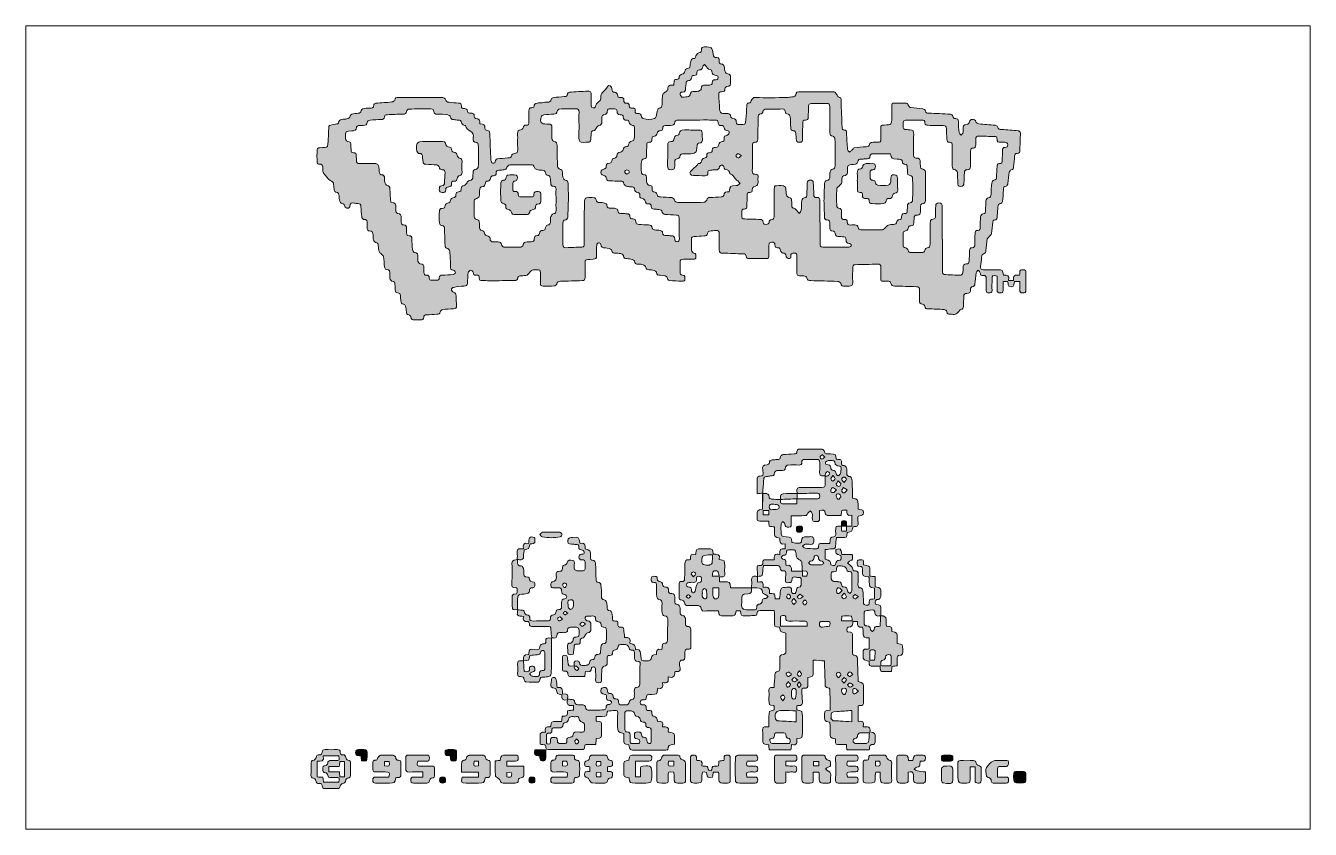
# Model space of a CAD drawing. Header units: inches. Extents: x 0 to 8, y -5.01 to 0.
import ezdxf

# ---------------------------------------------------------------- set-up
doc = ezdxf.new("R2010")
doc.units = ezdxf.units.IN
doc.header["$MEASUREMENT"] = 0
doc.layers.add('Layer 1', color=7, linetype='Continuous')

# ---------------------------------------------------------------- blocks, each defined once
blk = doc.blocks.new('block 2')
at = {"layer": 'Layer 1', "true_color": 0xffffff}
h = blk.add_hatch(color=7, dxfattribs=at)
edge = h.paths.add_edge_path()
edge.add_spline(control_points=[(2.8329, -0.616), (2.8571, -0.6135), (2.8659, -0.623), (2.8637, -0.6448), (2.8633, -0.6486), (2.8724, -0.6566), (2.8775, -0.657), (2.8899, -0.6579), (2.8942, -0.6624), (2.8945, -0.6748), (2.8961, -0.7301), (2.8981, -0.7853), (2.9011, -0.8405), (2.9014, -0.8475), (2.9066, -0.8582), (2.912, -0.8602), (2.9244, -0.8648), (2.928, -0.8553), (2.9294, -0.844), (2.9298, -0.8402), (2.9358, -0.8346), (2.9398, -0.8341), (2.9623, -0.8312), (2.9849, -0.8289), (3.0076, -0.8278), (3.0199, -0.8272), (3.0291, -0.8267), (3.0307, -0.811), (3.0311, -0.8066), (3.041, -0.7999), (3.0464, -0.8), (3.0647, -0.8003), (3.0685, -0.7914), (3.0682, -0.7754), (3.0674, -0.7421), (3.0684, -0.7087), (3.0677, -0.6754), (3.0674, -0.6609), (3.0716, -0.6538), (3.0874, -0.653), (3.0931, -0.6527), (3.1017, -0.6451), (3.103, -0.6395), (3.1055, -0.6288), (3.1094, -0.6229), (3.1206, -0.6237), (3.136, -0.6248), (3.1388, -0.6162), (3.1384, -0.603), (3.1377, -0.5801), (3.1386, -0.5571), (3.1381, -0.5342), (3.1379, -0.5217), (3.1413, -0.5142), (3.1556, -0.5148), (3.1599, -0.515), (3.168, -0.5124), (3.1682, -0.5105), (3.1723, -0.4744), (3.2022, -0.4893), (3.2212, -0.4836), (3.2309, -0.4807), (3.2417, -0.4809), (3.2521, -0.4805), (3.2651, -0.48), (3.2749, -0.4776), (3.2761, -0.4613), (3.2764, -0.4578), (3.286, -0.453), (3.2917, -0.4522), (3.3137, -0.4493), (3.3357, -0.4473), (3.3578, -0.4461), (3.3696, -0.4455), (3.3779, -0.4441), (3.3781, -0.4293), (3.3781, -0.4255), (3.3855, -0.4188), (3.3899, -0.4185), (3.4278, -0.4156), (3.4658, -0.4139), (3.5038, -0.4116), (3.5202, -0.4106), (3.5262, -0.4184), (3.5258, -0.4341), (3.5252, -0.4549), (3.5256, -0.4757), (3.5258, -0.4966), (3.5259, -0.5054), (3.5244, -0.5154), (3.5381, -0.5162), (3.5505, -0.5169), (3.5521, -0.5096), (3.5542, -0.4995), (3.5556, -0.4933), (3.563, -0.4883), (3.5678, -0.483), (3.5731, -0.4773), (3.5812, -0.4726), (3.5834, -0.466), (3.5878, -0.4524), (3.5843, -0.4332), (3.5927, -0.4246), (3.6062, -0.4107), (3.6194, -0.3983), (3.6298, -0.381), (3.6362, -0.3704), (3.6548, -0.3812), (3.6551, -0.3968), (3.6553, -0.4112), (3.6595, -0.4184), (3.6755, -0.4186), (3.6805, -0.4187), (3.6892, -0.4277), (3.6895, -0.4329), (3.6902, -0.4476), (3.6962, -0.4531), (3.7101, -0.4518), (3.7226, -0.4507), (3.7302, -0.4549), (3.729, -0.4692), (3.7279, -0.4814), (3.7342, -0.4873), (3.7463, -0.4867), (3.7572, -0.4863), (3.7638, -0.4901), (3.763, -0.5021), (3.7619, -0.516), (3.7704, -0.5185), (3.7815, -0.5173), (3.796, -0.5157), (3.8024, -0.5217), (3.8004, -0.5362), (3.7989, -0.5482), (3.8047, -0.5529), (3.8161, -0.5518), (3.8302, -0.5504), (3.8384, -0.5549), (3.8388, -0.5709), (3.8389, -0.5748), (3.8455, -0.5802), (3.8502, -0.582), (3.8736, -0.5911), (3.8975, -0.5889), (3.9209, -0.5818), (3.9253, -0.5805), (3.9302, -0.5745), (3.9313, -0.5698), (3.9345, -0.5565), (3.935, -0.5425), (3.9383, -0.5292), (3.9394, -0.5245), (3.9452, -0.5177), (3.9492, -0.5175), (3.9644, -0.5164), (3.9666, -0.5079), (3.967, -0.4951), (3.9677, -0.4732), (3.9692, -0.4512), (3.9724, -0.4296), (3.973, -0.425), (3.9823, -0.4219), (3.9873, -0.4177), (3.9927, -0.4133), (4.0026, -0.408), (4.0022, -0.404), (3.9997, -0.3808), (4.009, -0.3721), (4.0314, -0.3755), (4.0334, -0.3758), (4.0355, -0.3749), (4.0375, -0.3744), (4.0381, -0.3742), (4.0386, -0.3736), (4.0405, -0.372), (4.0409, -0.3672), (4.0419, -0.3611), (4.0416, -0.3551), (4.041, -0.3435), (4.0464, -0.3377), (4.0576, -0.3387), (4.0712, -0.3399), (4.0727, -0.3329), (4.0744, -0.3215), (4.0753, -0.3151), (4.0838, -0.3063), (4.0902, -0.3051), (4.1016, -0.3028), (4.1065, -0.2997), (4.1081, -0.2873), (4.1089, -0.281), (4.1179, -0.272), (4.1242, -0.271), (4.1363, -0.2692), (4.1408, -0.2651), (4.1414, -0.2529), (4.142, -0.2414), (4.1447, -0.2297), (4.1479, -0.2186), (4.1491, -0.2146), (4.1542, -0.2109), (4.1584, -0.2088), (4.1618, -0.2071), (4.169, -0.2096), (4.1703, -0.2076), (4.1768, -0.1976), (4.1796, -0.1836), (4.1883, -0.1769), (4.1969, -0.1701), (4.2163, -0.177), (4.2127, -0.1553), (4.2102, -0.1404), (4.2178, -0.1365), (4.2319, -0.1365), (4.2756, -0.1367), (4.2789, -0.1381), (4.2864, -0.1822), (4.2888, -0.1962), (4.2918, -0.2043), (4.3076, -0.2027), (4.3216, -0.2013), (4.3234, -0.2108), (4.3226, -0.2216), (4.3217, -0.2344), (4.3242, -0.2429), (4.3402, -0.243), (4.3448, -0.243), (4.3517, -0.2506), (4.3534, -0.256), (4.357, -0.2677), (4.3566, -0.2807), (4.3606, -0.2922), (4.3623, -0.2974), (4.3703, -0.3028), (4.3761, -0.3037), (4.389, -0.3057), (4.3943, -0.3116), (4.3936, -0.3244), (4.3931, -0.3348), (4.393, -0.3453), (4.3936, -0.3557), (4.3947, -0.3719), (4.3914, -0.3826), (4.3714, -0.3819), (4.3673, -0.3818), (4.3594, -0.3909), (4.359, -0.3961), (4.358, -0.4102), (4.3525, -0.4166), (4.3383, -0.4152), (4.3229, -0.4136), (4.3191, -0.4223), (4.32, -0.4356), (4.3222, -0.4688), (4.3238, -0.502), (4.3268, -0.535), (4.3272, -0.5399), (4.3333, -0.5465), (4.3382, -0.5481), (4.3472, -0.551), (4.3573, -0.5518), (4.3669, -0.5515), (4.3831, -0.551), (4.3963, -0.5519), (4.3947, -0.5739), (4.3945, -0.5764), (4.4035, -0.5819), (4.4084, -0.5821), (4.4224, -0.5826), (4.4292, -0.5892), (4.4288, -0.6026), (4.4285, -0.6184), (4.4378, -0.6201), (4.4504, -0.6202), (4.4851, -0.6207), (4.4861, -0.6212), (4.4899, -0.5873), (4.4929, -0.5598), (4.493, -0.532), (4.4944, -0.5044), (4.4946, -0.5016), (4.4943, -0.4987), (4.4949, -0.4961), (4.4957, -0.4928), (4.4978, -0.4869), (4.4983, -0.487), (4.528, -0.4935), (4.5178, -0.4491), (4.5484, -0.4508), (4.6142, -0.4543), (4.6803, -0.452), (4.7463, -0.4516), (4.7558, -0.4516), (4.7653, -0.4488), (4.7748, -0.4479), (4.7897, -0.4465), (4.8017, -0.443), (4.802, -0.4241), (4.802, -0.4212), (4.811, -0.4158), (4.8159, -0.4158), (4.8902, -0.4153), (4.9645, -0.4152), (5.0388, -0.4161), (5.0439, -0.4162), (5.0495, -0.4253), (5.0538, -0.431), (5.0579, -0.4364), (5.0605, -0.4477), (5.0641, -0.4479), (5.0831, -0.4488), (5.0817, -0.4609), (5.0822, -0.4739), (5.0838, -0.5279), (5.0862, -0.5819), (5.088, -0.6358), (5.0884, -0.6459), (5.0898, -0.6539), (5.1024, -0.6539), (5.1153, -0.6538), (5.1155, -0.6628), (5.116, -0.6726), (5.1177, -0.7071), (5.1195, -0.7417), (5.1225, -0.7761), (5.123, -0.7816), (5.1302, -0.7864), (5.1343, -0.7916), (5.1394, -0.7873), (5.1447, -0.7833), (5.1495, -0.7788), (5.1545, -0.7743), (5.1585, -0.7659), (5.1638, -0.7652), (5.1883, -0.7616), (5.2131, -0.7596), (5.2378, -0.7583), (5.2497, -0.7576), (5.2575, -0.7557), (5.2587, -0.7414), (5.2591, -0.7374), (5.2675, -0.7315), (5.2727, -0.7309), (5.2857, -0.7294), (5.299, -0.7299), (5.3122, -0.7304), (5.3248, -0.7309), (5.3296, -0.7252), (5.3294, -0.713), (5.329, -0.6887), (5.3298, -0.6643), (5.3292, -0.6401), (5.329, -0.6276), (5.3338, -0.6219), (5.3463, -0.6228), (5.3477, -0.6229), (5.3491, -0.6228), (5.3504, -0.6228), (5.3973, -0.6216), (5.3973, -0.6216), (5.3973, -0.5754), (5.3973, -0.5525), (5.3978, -0.5295), (5.3971, -0.5066), (5.3967, -0.4929), (5.4005, -0.486), (5.4157, -0.4866), (5.4379, -0.4875), (5.4602, -0.487), (5.4824, -0.4867), (5.4928, -0.4866), (5.4986, -0.4897), (5.5011, -0.5013), (5.5023, -0.5067), (5.5109, -0.5137), (5.5168, -0.5145), (5.5415, -0.5178), (5.5665, -0.5182), (5.5912, -0.5214), (5.5973, -0.5222), (5.6066, -0.529), (5.6074, -0.5342), (5.6097, -0.5478), (5.6174, -0.5484), (5.628, -0.5488), (5.673, -0.5506), (5.718, -0.5524), (5.7629, -0.5554), (5.7685, -0.5558), (5.7772, -0.5623), (5.7782, -0.5673), (5.7805, -0.5783), (5.7849, -0.5831), (5.796, -0.5826), (5.8086, -0.582), (5.8124, -0.589), (5.8127, -0.6009), (5.8133, -0.6237), (5.8142, -0.6466), (5.8169, -0.6693), (5.8176, -0.6752), (5.8254, -0.6802), (5.83, -0.6857), (5.8339, -0.6804), (5.8393, -0.6756), (5.8414, -0.6697), (5.8434, -0.6641), (5.8423, -0.6573), (5.8418, -0.6511), (5.8404, -0.6321), (5.8435, -0.6181), (5.8679, -0.619), (5.8727, -0.6192), (5.881, -0.6097), (5.8821, -0.6037), (5.8841, -0.5922), (5.8889, -0.5883), (5.8999, -0.5887), (5.9101, -0.5889), (5.9182, -0.5891), (5.9216, -0.6024), (5.9231, -0.6082), (5.933, -0.6151), (5.9397, -0.6158), (5.9734, -0.6195), (6.0073, -0.6209), (6.041, -0.6241), (6.0467, -0.6246), (6.056, -0.6295), (6.0566, -0.6334), (6.0591, -0.6499), (6.0698, -0.6499), (6.0823, -0.6506), (6.1169, -0.6525), (6.1514, -0.6549), (6.1858, -0.6584), (6.1906, -0.6589), (6.1985, -0.6662), (6.1986, -0.6705), (6.1992, -0.691), (6.1976, -0.7116), (6.1969, -0.7321), (6.1963, -0.748), (6.1951, -0.7639), (6.1953, -0.7798), (6.1955, -0.7922), (6.1923, -0.8003), (6.1783, -0.8), (6.1665, -0.7996), (6.1631, -0.8062), (6.1624, -0.8169), (6.1609, -0.839), (6.1581, -0.861), (6.1567, -0.8831), (6.156, -0.8933), (6.1539, -0.8996), (6.1421, -0.9018), (6.1369, -0.9028), (6.1301, -0.9107), (6.1292, -0.9163), (6.1256, -0.9395), (6.1245, -0.9631), (6.1212, -0.9864), (6.1203, -0.9926), (6.1149, -1.0028), (6.111, -1.0031), (6.0943, -1.0043), (6.0934, -1.0137), (6.0929, -1.027), (6.0921, -1.0512), (6.0898, -1.0753), (6.0868, -1.0994), (6.0863, -1.1039), (6.0802, -1.1111), (6.0763, -1.1114), (6.0624, -1.1126), (6.0597, -1.1197), (6.0592, -1.132), (6.0586, -1.1499), (6.0548, -1.1678), (6.0541, -1.1857), (6.0535, -1.2011), (6.0543, -1.2153), (6.0327, -1.2154), (6.0304, -1.2154), (6.0267, -1.2238), (6.0262, -1.2286), (6.0235, -1.252), (6.0226, -1.2756), (6.0189, -1.2987), (6.0179, -1.3054), (6.0099, -1.311), (6.005, -1.317), (6.0007, -1.3222), (5.9934, -1.3268), (5.9926, -1.3323), (5.989, -1.3569), (5.9877, -1.3819), (5.9843, -1.4065), (5.9835, -1.4128), (5.9786, -1.4226), (5.9741, -1.4235), (5.9606, -1.4261), (5.9582, -1.434), (5.9573, -1.4455), (5.9557, -1.4647), (5.953, -1.4839), (5.9507, -1.5032), (5.9491, -1.5175), (5.9533, -1.5249), (5.9699, -1.5242), (5.9983, -1.5231), (6.0268, -1.5239), (6.0553, -1.5239), (6.0881, -1.5239), (6.0881, -1.5239), (6.0934, -1.5574), (6.1177, -1.5529), (6.1317, -1.5619), (6.1248, -1.5904), (6.1361, -1.5904), (6.1448, -1.5904), (6.1563, -1.5904), (6.1503, -1.5604), (6.1662, -1.5526), (6.1931, -1.5583), (6.1941, -1.5516), (6.1957, -1.5469), (6.1952, -1.5425), (6.1936, -1.5276), (6.2002, -1.5237), (6.2144, -1.5235), (6.23, -1.5232), (6.233, -1.53), (6.2328, -1.5435), (6.2322, -1.5789), (6.232, -1.6143), (6.2328, -1.6497), (6.2332, -1.6653), (6.2261, -1.6678), (6.2127, -1.668), (6.1985, -1.6682), (6.1947, -1.6623), (6.1953, -1.6493), (6.196, -1.6322), (6.1954, -1.615), (6.1954, -1.5964), (6.1824, -1.5964), (6.1718, -1.5964), (6.1617, -1.5964), (6.1547, -1.6085), (6.1682, -1.6298), (6.1406, -1.6298), (6.1131, -1.6297), (6.1266, -1.6081), (6.1188, -1.5963), (6.1109, -1.5963), (6.1024, -1.5963), (6.0909, -1.5963), (6.0909, -1.6153), (6.0903, -1.6332), (6.0911, -1.651), (6.0919, -1.6658), (6.0843, -1.6678), (6.0719, -1.668), (6.0587, -1.6682), (6.0532, -1.6642), (6.0536, -1.6502), (6.0544, -1.6213), (6.0538, -1.5922), (6.0538, -1.5638), (6.0244, -1.5564), (6.0222, -1.558), (6.0221, -1.5839), (6.022, -1.6068), (6.0215, -1.6297), (6.0222, -1.6526), (6.0227, -1.6671), (6.0145, -1.6677), (6.0037, -1.6678), (5.9923, -1.668), (5.9852, -1.666), (5.9856, -1.6521), (5.9863, -1.6279), (5.9851, -1.6035), (5.986, -1.5793), (5.9865, -1.5651), (5.9822, -1.5582), (5.9673, -1.56), (5.9543, -1.5616), (5.9486, -1.5565), (5.9478, -1.5426), (5.9475, -1.537), (5.9396, -1.5319), (5.9352, -1.5265), (5.931, -1.5323), (5.9239, -1.5377), (5.923, -1.5439), (5.9198, -1.5672), (5.9192, -1.5909), (5.916, -1.6141), (5.9152, -1.6196), (5.9086, -1.6278), (5.9036, -1.6286), (5.892, -1.6305), (5.8877, -1.6356), (5.8888, -1.6465), (5.8905, -1.6642), (5.8828, -1.6729), (5.8648, -1.6714), (5.8512, -1.6703), (5.8465, -1.6768), (5.8464, -1.6898), (5.8463, -1.7106), (5.8445, -1.7314), (5.8441, -1.7521), (5.8439, -1.7633), (5.8412, -1.7699), (5.8283, -1.7719), (5.8225, -1.7727), (5.8181, -1.7814), (5.8128, -1.7862), (5.807, -1.7914), (5.8016, -1.7989), (5.7948, -1.8005), (5.7842, -1.8029), (5.7727, -1.8009), (5.7616, -1.8013), (5.7498, -1.8016), (5.7421, -1.7991), (5.7402, -1.7849), (5.7395, -1.7797), (5.7301, -1.7723), (5.7242, -1.7719), (5.6911, -1.7693), (5.6578, -1.7682), (5.6246, -1.7673), (5.613, -1.7669), (5.6047, -1.7657), (5.603, -1.7512), (5.6024, -1.7462), (5.5943, -1.7389), (5.5889, -1.7382), (5.5745, -1.7364), (5.57, -1.7293), (5.5702, -1.716), (5.5705, -1.6938), (5.5698, -1.6716), (5.5704, -1.6494), (5.5707, -1.6354), (5.5658, -1.6295), (5.5511, -1.6293), (5.5061, -1.6286), (5.4611, -1.6265), (5.4161, -1.6257), (5.4036, -1.6255), (5.3946, -1.6238), (5.3928, -1.6089), (5.391, -1.5941), (5.3788, -1.596), (5.3685, -1.5959), (5.3242, -1.5958), (5.3297, -1.5986), (5.3294, -1.5567), (5.3292, -1.5407), (5.3288, -1.5247), (5.3295, -1.5088), (5.3301, -1.4948), (5.3252, -1.4882), (5.3105, -1.4887), (5.2634, -1.4902), (5.2163, -1.4914), (5.1691, -1.4924), (5.155, -1.4927), (5.1543, -1.5019), (5.1543, -1.5123), (5.1543, -1.5428), (5.1537, -1.5734), (5.1544, -1.6039), (5.1548, -1.62), (5.149, -1.6271), (5.1325, -1.6256), (5.1236, -1.6248), (5.1145, -1.6252), (5.1055, -1.6256), (5.0927, -1.6261), (5.083, -1.6248), (5.08, -1.6085), (5.079, -1.6033), (5.0672, -1.5967), (5.0601, -1.5964), (5.0048, -1.594), (4.9493, -1.5927), (4.8939, -1.5917), (4.8808, -1.5915), (4.8714, -1.5905), (4.8694, -1.5739), (4.8689, -1.5693), (4.8564, -1.5629), (4.8493, -1.5628), (4.8018, -1.562), (4.8075, -1.5646), (4.8072, -1.5191), (4.807, -1.4928), (4.8069, -1.4664), (4.8071, -1.44), (4.8072, -1.4278), (4.8043, -1.4202), (4.7898, -1.4203), (4.7764, -1.4204), (4.768, -1.4234), (4.7694, -1.4388), (4.7704, -1.4503), (4.7647, -1.4571), (4.7536, -1.454), (4.7477, -1.4523), (4.7394, -1.4451), (4.7391, -1.44), (4.7383, -1.426), (4.7336, -1.4205), (4.7193, -1.4197), (4.7141, -1.4195), (4.7057, -1.4111), (4.7051, -1.4057), (4.7037, -1.3935), (4.7012, -1.3853), (4.687, -1.3867), (4.6741, -1.3879), (4.6694, -1.3815), (4.6703, -1.3694), (4.6714, -1.3548), (4.6627, -1.3527), (4.6505, -1.3525), (4.6368, -1.3522), (4.6321, -1.3582), (4.6324, -1.3712), (4.6329, -1.3927), (4.6321, -1.4143), (4.6327, -1.4358), (4.633, -1.4485), (4.6295, -1.4551), (4.6153, -1.4548), (4.5799, -1.4542), (4.5445, -1.4545), (4.509, -1.4547), (4.4987, -1.4548), (4.491, -1.4524), (4.4911, -1.4401), (4.4912, -1.4281), (4.484, -1.4253), (4.4735, -1.425), (4.4306, -1.4237), (4.3877, -1.4215), (4.3448, -1.4208), (4.3302, -1.4206), (4.323, -1.4171), (4.3233, -1.4011), (4.3239, -1.3672), (4.3228, -1.3334), (4.3236, -1.2995), (4.3239, -1.2844), (4.3191, -1.2771), (4.3035, -1.279), (4.2897, -1.2806), (4.2758, -1.2813), (4.2624, -1.2842), (4.2578, -1.2852), (4.2514, -1.2916), (4.2511, -1.2958), (4.2503, -1.3114), (4.2413, -1.3129), (4.2287, -1.3132), (4.208, -1.3137), (4.1873, -1.316), (4.1666, -1.3168), (4.1552, -1.3172), (4.1505, -1.3221), (4.1507, -1.3334), (4.151, -1.357), (4.1499, -1.3807), (4.1514, -1.4042), (4.1518, -1.4099), (4.1594, -1.4189), (4.1648, -1.4198), (4.1807, -1.4224), (4.1778, -1.4331), (4.1783, -1.4432), (4.1789, -1.4554), (4.1719, -1.4587), (4.1613, -1.4587), (4.1412, -1.4586), (4.1211, -1.4594), (4.101, -1.4586), (4.0866, -1.4581), (4.0787, -1.462), (4.0794, -1.4782), (4.0802, -1.4983), (4.0798, -1.5185), (4.0795, -1.5386), (4.0794, -1.5497), (4.0816, -1.5578), (4.0951, -1.5579), (4.1109, -1.558), (4.1092, -1.5697), (4.1094, -1.5802), (4.1096, -1.5923), (4.1024, -1.5962), (4.0921, -1.5957), (4.0658, -1.5944), (4.0396, -1.5929), (4.0133, -1.591), (4.0098, -1.5907), (4.0038, -1.5876), (4.0036, -1.5852), (4.0001, -1.5543), (3.9748, -1.5606), (3.956, -1.5582), (3.9432, -1.5565), (3.9332, -1.5565), (3.9321, -1.5398), (3.9318, -1.5354), (3.9236, -1.5295), (3.9181, -1.528), (3.9075, -1.5251), (3.8962, -1.5241), (3.8852, -1.5238), (3.8741, -1.5235), (3.8675, -1.5211), (3.8652, -1.5082), (3.8641, -1.5021), (3.8553, -1.4954), (3.8485, -1.4928), (3.8397, -1.4895), (3.8294, -1.4888), (3.8198, -1.489), (3.8054, -1.4893), (3.7957, -1.4864), (3.7948, -1.4692), (3.7947, -1.4655), (3.787, -1.4604), (3.782, -1.4592), (3.7706, -1.4566), (3.7587, -1.4551), (3.747, -1.4549), (3.7352, -1.4547), (3.7296, -1.4508), (3.728, -1.4384), (3.7274, -1.4336), (3.7206, -1.4274), (3.7154, -1.4258), (3.705, -1.4227), (3.6937, -1.4211), (3.6827, -1.4211), (3.6669, -1.4211), (3.6561, -1.4196), (3.6515, -1.3997), (3.6499, -1.393), (3.6281, -1.3885), (3.6153, -1.3875), (3.5986, -1.3863), (3.5846, -1.3866), (3.5856, -1.3639), (3.5857, -1.3613), (3.5758, -1.3553), (3.5719, -1.3563), (3.5671, -1.3575), (3.5604, -1.3642), (3.5602, -1.3688), (3.5589, -1.3916), (3.559, -1.4146), (3.5597, -1.4375), (3.5601, -1.4525), (3.5544, -1.4575), (3.5391, -1.4586), (3.4794, -1.4628), (3.4891, -1.4509), (3.4881, -1.5105), (3.4878, -1.5314), (3.4877, -1.5522), (3.4881, -1.573), (3.4883, -1.586), (3.4836, -1.5915), (3.4699, -1.5917), (3.4249, -1.5925), (3.3799, -1.5946), (3.3349, -1.5958), (3.3227, -1.5961), (3.3135, -1.5969), (3.3117, -1.6127), (3.3112, -1.6175), (3.301, -1.6245), (3.2949, -1.6248), (3.2721, -1.6263), (3.2491, -1.625), (3.2262, -1.6256), (3.2134, -1.6259), (3.2092, -1.6202), (3.2095, -1.6081), (3.21, -1.5866), (3.2089, -1.565), (3.2098, -1.5435), (3.2104, -1.5277), (3.2036, -1.5221), (3.1887, -1.5236), (3.1784, -1.5247), (3.1675, -1.5238), (3.1578, -1.5268), (3.1517, -1.5286), (3.147, -1.5358), (3.1421, -1.541), (3.1372, -1.5462), (3.1338, -1.555), (3.1281, -1.5568), (3.1165, -1.5604), (3.1037, -1.5615), (3.0913, -1.5617), (3.0772, -1.562), (3.0667, -1.564), (3.0666, -1.5817), (3.0666, -1.5849), (3.0595, -1.5908), (3.0556, -1.5908), (3.001, -1.5918), (2.9464, -1.592), (2.8918, -1.5922), (2.8766, -1.5923), (2.8613, -1.5914), (2.846, -1.5916), (2.8353, -1.5918), (2.8282, -1.589), (2.8292, -1.5766), (2.8305, -1.5622), (2.824, -1.556), (2.8097, -1.5576), (2.7963, -1.5591), (2.7918, -1.5527), (2.7903, -1.5397), (2.7896, -1.5347), (2.7798, -1.5271), (2.7744, -1.5273), (2.7692, -1.5275), (2.7605, -1.5356), (2.7598, -1.5411), (2.7569, -1.563), (2.7559, -1.5852), (2.7555, -1.6073), (2.7553, -1.6225), (2.7476, -1.6251), (2.7345, -1.6258), (2.7126, -1.627), (2.6906, -1.6296), (2.669, -1.6335), (2.6636, -1.6344), (2.6551, -1.6425), (2.6555, -1.6467), (2.656, -1.653), (2.6623, -1.6631), (2.6674, -1.664), (2.6811, -1.6664), (2.6837, -1.6733), (2.684, -1.6854), (2.6844, -1.7061), (2.6863, -1.7268), (2.6877, -1.7475), (2.6887, -1.7614), (2.683, -1.7673), (2.6684, -1.7674), (2.6456, -1.7676), (2.6227, -1.769), (2.6001, -1.7719), (2.5943, -1.7726), (2.5858, -1.7804), (2.585, -1.786), (2.5829, -1.7992), (2.5755, -1.8009), (2.5647, -1.8013), (2.5433, -1.802), (2.5219, -1.8039), (2.5004, -1.8046), (2.4896, -1.8049), (2.4831, -1.8084), (2.4832, -1.8202), (2.4834, -1.8331), (2.4759, -1.8366), (2.4643, -1.8362), (2.4518, -1.8357), (2.4393, -1.8356), (2.4268, -1.8363), (2.4129, -1.837), (2.4044, -1.8335), (2.4034, -1.8174), (2.4031, -1.8129), (2.3953, -1.8059), (2.3905, -1.8054), (2.3773, -1.8042), (2.375, -1.7972), (2.3747, -1.786), (2.3744, -1.7743), (2.3731, -1.7624), (2.37, -1.7511), (2.3686, -1.7459), (2.3623, -1.7388), (2.3577, -1.7383), (2.3438, -1.7368), (2.3408, -1.7297), (2.3407, -1.7174), (2.3407, -1.7071), (2.3377, -1.6969), (2.3374, -1.6866), (2.337, -1.6752), (2.3337, -1.6676), (2.3208, -1.6677), (2.3086, -1.6678), (2.3062, -1.66), (2.306, -1.6498), (2.3057, -1.6387), (2.3037, -1.6277), (2.3038, -1.6166), (2.3039, -1.6034), (2.3, -1.5961), (2.2852, -1.5948), (2.2805, -1.5944), (2.2742, -1.586), (2.2727, -1.5801), (2.2705, -1.5717), (2.2716, -1.5622), (2.2721, -1.5532), (2.273, -1.5361), (2.2732, -1.5207), (2.2484, -1.5225), (2.2454, -1.5227), (2.2393, -1.5123), (2.2386, -1.5063), (2.236, -1.485), (2.2362, -1.4634), (2.2329, -1.4423), (2.2319, -1.4359), (2.2231, -1.4307), (2.2178, -1.4249), (2.2134, -1.42), (2.2063, -1.4159), (2.2048, -1.4102), (2.2016, -1.3983), (2.2005, -1.3857), (2.2001, -1.3733), (2.1997, -1.3617), (2.196, -1.3559), (2.1835, -1.3542), (2.1785, -1.3535), (2.1724, -1.3456), (2.1707, -1.3398), (2.1678, -1.33), (2.1669, -1.3193), (2.1671, -1.309), (2.1674, -1.2916), (2.1626, -1.2813), (2.1425, -1.2822), (2.1387, -1.2824), (2.1321, -1.274), (2.1311, -1.2688), (2.1292, -1.2587), (2.1299, -1.248), (2.1305, -1.2376), (2.1315, -1.2213), (2.13, -1.2084), (2.108, -1.21), (2.1045, -1.2103), (2.0977, -1.2004), (2.097, -1.1947), (2.0943, -1.1734), (2.093, -1.152), (2.0922, -1.1306), (2.0918, -1.1173), (2.0858, -1.1122), (2.073, -1.112), (2.0655, -1.1119), (2.0581, -1.1091), (2.0505, -1.1083), (2.0352, -1.1066), (2.0228, -1.1081), (2.0238, -1.1291), (2.024, -1.1331), (2.0147, -1.1412), (2.01, -1.1411), (2.0037, -1.1409), (1.9929, -1.1352), (1.9922, -1.1307), (1.9902, -1.1179), (1.9854, -1.113), (1.9726, -1.1114), (1.9677, -1.1109), (1.9618, -1.1026), (1.96, -1.0968), (1.957, -1.087), (1.9565, -1.0764), (1.9558, -1.0661), (1.9549, -1.0526), (1.953, -1.0413), (1.9351, -1.0413), (1.932, -1.0413), (1.9271, -1.0332), (1.926, -1.0282), (1.9236, -1.0168), (1.9222, -1.005), (1.9219, -0.9933), (1.9215, -0.9785), (1.9134, -0.9754), (1.9012, -0.9686), (1.8841, -0.959), (1.8749, -0.9372), (1.8585, -0.9235), (1.8532, -0.9191), (1.855, -0.9051), (1.855, -0.8954), (1.8549, -0.8775), (1.8516, -0.8638), (1.8286, -0.8664), (1.8255, -0.8667), (1.8189, -0.8611), (1.8188, -0.8581), (1.818, -0.83), (1.818, -0.8018), (1.8187, -0.7736), (1.8188, -0.7706), (1.8245, -0.7669), (1.8283, -0.765), (1.8311, -0.7636), (1.8351, -0.7648), (1.8385, -0.7643), (1.854, -0.7619), (1.88, -0.7633), (1.8828, -0.756), (1.8902, -0.7364), (1.8876, -0.7131), (1.8889, -0.6913), (1.8902, -0.6709), (1.8909, -0.6506), (1.893, -0.6303), (1.8933, -0.6276), (1.9, -0.6245), (1.9042, -0.6235), (1.9169, -0.6205), (1.9299, -0.6186), (1.9427, -0.6159), (1.9459, -0.6153), (1.9513, -0.6135), (1.9515, -0.6118), (1.9553, -0.5763), (1.987, -0.5919), (2.0051, -0.5835), (2.0145, -0.5792), (2.0249, -0.5808), (2.0254, -0.5662), (2.0255, -0.5624), (2.0312, -0.5567), (2.0352, -0.5556), (2.0478, -0.5523), (2.0608, -0.5497), (2.0737, -0.5491), (2.0855, -0.5486), (2.0914, -0.5452), (2.0928, -0.5327), (2.0932, -0.5285), (2.0997, -0.5224), (2.1043, -0.5215), (2.1178, -0.519), (2.1318, -0.5174), (2.1455, -0.5177), (2.1604, -0.5179), (2.1715, -0.5169), (2.1712, -0.4975), (2.1711, -0.4941), (2.1801, -0.4879), (2.1854, -0.4873), (2.2183, -0.4841), (2.2514, -0.4826), (2.2843, -0.4791), (2.2909, -0.4784), (2.3014, -0.4725), (2.3022, -0.4677), (2.3046, -0.4533), (2.3127, -0.4517), (2.3243, -0.4517), (2.4165, -0.4519), (2.5087, -0.4516), (2.6009, -0.4523), (2.6073, -0.4524), (2.6181, -0.4585), (2.6191, -0.4633), (2.6218, -0.4768), (2.6294, -0.4796), (2.6409, -0.4806), (2.6602, -0.4822), (2.6794, -0.4854), (2.6987, -0.4863), (2.7111, -0.487), (2.7187, -0.49), (2.7179, -0.5041), (2.7172, -0.5167), (2.7243, -0.5214), (2.7361, -0.5208), (2.747, -0.5202), (2.7554, -0.5225), (2.7554, -0.5361), (2.7554, -0.5497), (2.7655, -0.5491), (2.7746, -0.5486), (2.7902, -0.5477), (2.7979, -0.5538), (2.7978, -0.5702), (2.7977, -0.5741), (2.8035, -0.5816), (2.8062, -0.5815), (2.83, -0.5799), (2.8335, -0.5951), (2.8329, -0.616)], knot_values=[0, 0, 0, 0, 1, 1, 1, 2, 2, 2, 3, 3, 3, 4, 4, 4, 5, 5, 5, 6, 6, 6, 7, 7, 7, 8, 8, 8, 9, 9, 9, 10, 10, 10, 11, 11, 11, 12, 12, 12, 13, 13, 13, 14, 14, 14, 15, 15, 15, 16, 16, 16, 17, 17, 17, 18, 18, 18, 19, 19, 19, 20, 20, 20, 21, 21, 21, 22, 22, 22, 23, 23, 23, 24, 24, 24, 25, 25, 25, 26, 26, 26, 27, 27, 27, 28, 28, 28, 29, 29, 29, 30, 30, 30, 31, 31, 31, 32, 32, 32, 33, 33, 33, 34, 34, 34, 35, 35, 35, 36, 36, 36, 37, 37, 37, 38, 38, 38, 39, 39, 39, 40, 40, 40, 41, 41, 41, 42, 42, 42, 43, 43, 43, 44, 44, 44, 45, 45, 45, 46, 46, 46, 47, 47, 47, 48, 48, 48, 49, 49, 49, 50, 50, 50, 51, 51, 51, 52, 52, 52, 53, 53, 53, 54, 54, 54, 55, 55, 55, 56, 56, 56, 57, 57, 57, 58, 58, 58, 59, 59, 59, 60, 60, 60, 61, 61, 61, 62, 62, 62, 63, 63, 63, 64, 64, 64, 65, 65, 65, 66, 66, 66, 67, 67, 67, 68, 68, 68, 69, 69, 69, 70, 70, 70, 71, 71, 71, 72, 72, 72, 73, 73, 73, 74, 74, 74, 75, 75, 75, 76, 76, 76, 77, 77, 77, 78, 78, 78, 79, 79, 79, 80, 80, 80, 81, 81, 81, 82, 82, 82, 83, 83, 83, 84, 84, 84, 85, 85, 85, 86, 86, 86, 87, 87, 87, 88, 88, 88, 89, 89, 89, 90, 90, 90, 91, 91, 91, 92, 92, 92, 93, 93, 93, 94, 94, 94, 95, 95, 95, 96, 96, 96, 97, 97, 97, 98, 98, 98, 99, 99, 99, 100, 100, 100, 101, 101, 101, 102, 102, 102, 103, 103, 103, 104, 104, 104, 105, 105, 105, 106, 106, 106, 107, 107, 107, 108, 108, 108, 109, 109, 109, 110, 110, 110, 111, 111, 111, 112, 112, 112, 113, 113, 113, 114, 114, 114, 115, 115, 115, 116, 116, 116, 117, 117, 117, 118, 118, 118, 119, 119, 119, 120, 120, 120, 121, 121, 121, 122, 122, 122, 123, 123, 123, 124, 124, 124, 125, 125, 125, 126, 126, 126, 127, 127, 127, 128, 128, 128, 129, 129, 129, 130, 130, 130, 131, 131, 131, 132, 132, 132, 133, 133, 133, 134, 134, 134, 135, 135, 135, 136, 136, 136, 137, 137, 137, 138, 138, 138, 139, 139, 139, 140, 140, 140, 141, 141, 141, 142, 142, 142, 143, 143, 143, 144, 144, 144, 145, 145, 145, 146, 146, 146, 147, 147, 147, 148, 148, 148, 149, 149, 149, 150, 150, 150, 151, 151, 151, 152, 152, 152, 153, 153, 153, 154, 154, 154, 155, 155, 155, 156, 156, 156, 157, 157, 157, 158, 158, 158, 159, 159, 159, 160, 160, 160, 161, 161, 161, 162, 162, 162, 163, 163, 163, 164, 164, 164, 165, 165, 165, 166, 166, 166, 167, 167, 167, 168, 168, 168, 169, 169, 169, 170, 170, 170, 171, 171, 171, 172, 172, 172, 173, 173, 173, 174, 174, 174, 175, 175, 175, 176, 176, 176, 177, 177, 177, 178, 178, 178, 179, 179, 179, 180, 180, 180, 181, 181, 181, 182, 182, 182, 183, 183, 183, 184, 184, 184, 185, 185, 185, 186, 186, 186, 187, 187, 187, 188, 188, 188, 189, 189, 189, 190, 190, 190, 191, 191, 191, 192, 192, 192, 193, 193, 193, 194, 194, 194, 195, 195, 195, 196, 196, 196, 197, 197, 197, 198, 198, 198, 199, 199, 199, 200, 200, 200, 201, 201, 201, 202, 202, 202, 203, 203, 203, 204, 204, 204, 205, 205, 205, 206, 206, 206, 207, 207, 207, 208, 208, 208, 209, 209, 209, 210, 210, 210, 211, 211, 211, 212, 212, 212, 213, 213, 213, 214, 214, 214, 215, 215, 215, 216, 216, 216, 217, 217, 217, 218, 218, 218, 219, 219, 219, 220, 220, 220, 221, 221, 221, 222, 222, 222, 223, 223, 223, 224, 224, 224, 225, 225, 225, 226, 226, 226, 227, 227, 227, 228, 228, 228, 229, 229, 229, 230, 230, 230, 231, 231, 231, 232, 232, 232, 233, 233, 233, 234, 234, 234, 235, 235, 235, 236, 236, 236, 237, 237, 237, 238, 238, 238, 239, 239, 239, 240, 240, 240, 241, 241, 241, 242, 242, 242, 243, 243, 243, 244, 244, 244, 245, 245, 245, 246, 246, 246, 247, 247, 247, 248, 248, 248, 249, 249, 249, 250, 250, 250, 251, 251, 251, 252, 252, 252, 253, 253, 253, 254, 254, 254, 255, 255, 255, 256, 256, 256, 257, 257, 257, 258, 258, 258, 259, 259, 259, 260, 260, 260, 261, 261, 261, 262, 262, 262, 263, 263, 263, 264, 264, 264, 265, 265, 265, 266, 266, 266, 267, 267, 267, 268, 268, 268, 269, 269, 269, 270, 270, 270, 271, 271, 271, 272, 272, 272, 273, 273, 273, 274, 274, 274, 275, 275, 275, 276, 276, 276, 277, 277, 277, 278, 278, 278, 279, 279, 279, 280, 280, 280, 281, 281, 281, 282, 282, 282, 283, 283, 283, 284, 284, 284, 285, 285, 285, 286, 286, 286, 287, 287, 287, 288, 288, 288, 289, 289, 289, 290, 290, 290, 291, 291, 291, 292, 292, 292, 293, 293, 293, 294, 294, 294, 295, 295, 295, 296, 296, 296, 297, 297, 297, 298, 298, 298, 299, 299, 299, 300, 300, 300, 301, 301, 301, 302, 302, 302, 303, 303, 303, 304, 304, 304, 305, 305, 305, 306, 306, 306, 307, 307, 307, 308, 308, 308, 309, 309, 309, 310, 310, 310, 311, 311, 311, 312, 312, 312, 313, 313, 313, 314, 314, 314, 315, 315, 315, 316, 316, 316, 317, 317, 317, 318, 318, 318, 319, 319, 319, 320, 320, 320, 321, 321, 321, 322, 322, 322, 323, 323, 323, 324, 324, 324, 325, 325, 325, 326, 326, 326, 327, 327, 327, 328, 328, 328, 329, 329, 329, 330, 330, 330, 331, 331, 331, 332, 332, 332, 333, 333, 333, 334, 334, 334, 335, 335, 335, 336, 336, 336, 337, 337, 337, 338, 338, 338, 339, 339, 339, 340, 340, 340, 341, 341, 341, 342, 342, 342, 343, 343, 343, 344, 344, 344, 345, 345, 345, 346, 346, 346, 347, 347, 347, 348, 348, 348, 349, 349, 349, 350, 350, 350, 351, 351, 351, 352, 352, 352, 353, 353, 353, 354, 354, 354, 355, 355, 355, 356, 356, 356, 357, 357, 357, 358, 358, 358, 359, 359, 359, 360, 360, 360, 361, 361, 361, 362, 362, 362, 363, 363, 363, 364, 364, 364, 365, 365, 365, 366, 366, 366, 367, 367, 367, 368, 368, 368, 369, 369, 369, 370, 370, 370, 371, 371, 371, 372, 372, 372, 373, 373, 373, 374, 374, 374, 375, 375, 375, 376, 376, 376, 377, 377, 377, 378, 378, 378, 379, 379, 379, 380, 380, 380, 381, 381, 381, 382, 382, 382, 383, 383, 383, 384, 384, 384, 385, 385, 385, 386, 386, 386, 387, 387, 387, 388, 388, 388, 389, 389, 389, 390, 390, 390, 391, 391, 391, 392, 392, 392, 393, 393, 393, 394, 394, 394, 395, 395, 395, 396, 396, 396, 397, 397, 397, 398, 398, 398, 399, 399, 399, 400, 400, 400, 401, 401, 401, 402, 402, 402, 403, 403, 403, 404, 404, 404, 405, 405, 405, 405], degree=3, periodic=1)
edge = h.paths.add_edge_path()
edge.add_spline(control_points=[(2.2774, -1.1027), (2.3094, -1.1094), (2.3094, -1.1094), (2.3094, -1.1443), (2.3094, -1.1498), (2.308, -1.156), (2.3099, -1.1608), (2.3121, -1.1661), (2.3171, -1.1741), (2.3212, -1.1743), (2.3399, -1.175), (2.3423, -1.1862), (2.3419, -1.201), (2.3417, -1.21), (2.3432, -1.219), (2.343, -1.228), (2.3427, -1.2388), (2.346, -1.2457), (2.358, -1.2452), (2.3722, -1.2446), (2.3756, -1.2528), (2.3754, -1.2651), (2.3753, -1.2748), (2.377, -1.2845), (2.3767, -1.2942), (2.3762, -1.3059), (2.3797, -1.313), (2.3928, -1.3126), (2.4058, -1.3121), (2.4087, -1.32), (2.409, -1.3314), (2.4096, -1.3535), (2.4104, -1.3758), (2.4129, -1.3978), (2.4136, -1.4044), (2.4199, -1.4156), (2.424, -1.4157), (2.4449, -1.4164), (2.4475, -1.4286), (2.4465, -1.445), (2.446, -1.454), (2.4446, -1.4636), (2.4471, -1.4719), (2.449, -1.478), (2.4563, -1.4866), (2.4614, -1.4868), (2.4792, -1.4875), (2.4841, -1.4963), (2.4835, -1.5121), (2.4831, -1.5211), (2.4849, -1.5302), (2.4846, -1.5391), (2.4843, -1.5506), (2.487, -1.5584), (2.5004, -1.5577), (2.5118, -1.5572), (2.5172, -1.563), (2.5168, -1.5741), (2.5163, -1.5876), (2.5242, -1.5903), (2.5356, -1.5898), (2.5446, -1.5893), (2.5536, -1.5891), (2.5626, -1.5895), (2.5735, -1.5901), (2.58, -1.5868), (2.5799, -1.5747), (2.5798, -1.5609), (2.5884, -1.5578), (2.6005, -1.5575), (2.6226, -1.557), (2.6448, -1.556), (2.6668, -1.5535), (2.6722, -1.5528), (2.6802, -1.5457), (2.6806, -1.541), (2.6811, -1.5365), (2.6733, -1.527), (2.669, -1.5269), (2.6509, -1.5266), (2.6496, -1.5161), (2.6494, -1.5021), (2.6489, -1.4716), (2.6481, -1.4411), (2.6457, -1.4107), (2.6451, -1.4039), (2.6381, -1.3936), (2.6323, -1.3922), (2.6191, -1.389), (2.616, -1.3821), (2.6157, -1.3702), (2.615, -1.3376), (2.6131, -1.3051), (2.6125, -1.2726), (2.6122, -1.2594), (2.611, -1.2497), (2.5942, -1.2486), (2.5892, -1.2483), (2.581, -1.2397), (2.5807, -1.2346), (2.5793, -1.2097), (2.58, -1.1848), (2.5802, -1.1598), (2.5803, -1.1485), (2.5855, -1.1411), (2.5979, -1.1417), (2.6114, -1.1424), (2.6154, -1.1357), (2.6169, -1.123), (2.6175, -1.1175), (2.626, -1.1096), (2.6319, -1.1087), (2.6434, -1.1069), (2.6485, -1.1035), (2.6504, -1.0912), (2.6513, -1.0849), (2.6597, -1.0762), (2.6659, -1.0751), (2.6777, -1.0731), (2.6838, -1.0694), (2.6832, -1.0571), (2.6826, -1.045), (2.6889, -1.0389), (2.7005, -1.0384), (2.7131, -1.0379), (2.7173, -1.0308), (2.717, -1.0193), (2.7166, -1.0068), (2.7221, -1.001), (2.7352, -0.9991), (2.7409, -0.9982), (2.7456, -0.9895), (2.7505, -0.9842), (2.7559, -0.9784), (2.7609, -0.9674), (2.7663, -0.9674), (2.7844, -0.9671), (2.7889, -0.9584), (2.7885, -0.9426), (2.7883, -0.9351), (2.7911, -0.9275), (2.7909, -0.9199), (2.7906, -0.9059), (2.7945, -0.8978), (2.8106, -0.8971), (2.815, -0.897), (2.8227, -0.8883), (2.8228, -0.8834), (2.8238, -0.8376), (2.8237, -0.7917), (2.823, -0.7459), (2.8229, -0.7407), (2.8165, -0.7311), (2.8134, -0.7312), (2.7916, -0.7321), (2.7874, -0.718), (2.7915, -0.7029), (2.8034, -0.6588), (2.7463, -0.66), (2.743, -0.6264), (2.7429, -0.6255), (2.7358, -0.6262), (2.7333, -0.6243), (2.7275, -0.6199), (2.7186, -0.6149), (2.7179, -0.6092), (2.7162, -0.5954), (2.7097, -0.592), (2.6974, -0.592), (2.6878, -0.5919), (2.6782, -0.5891), (2.6685, -0.5887), (2.6574, -0.5882), (2.6509, -0.5852), (2.6488, -0.5725), (2.6479, -0.567), (2.639, -0.5597), (2.6331, -0.5589), (2.6111, -0.5562), (2.5889, -0.5555), (2.5668, -0.5549), (2.555, -0.5545), (2.5457, -0.5527), (2.5461, -0.5382), (2.5464, -0.5246), (2.5381, -0.5226), (2.527, -0.5227), (2.4819, -0.5229), (2.4368, -0.5223), (2.3918, -0.5234), (2.3862, -0.5235), (2.3764, -0.5316), (2.3762, -0.5364), (2.3752, -0.5534), (2.3654, -0.5546), (2.3523, -0.5549), (2.3205, -0.5556), (2.2886, -0.5572), (2.2568, -0.5583), (2.2471, -0.5586), (2.2381, -0.5594), (2.2382, -0.5722), (2.2382, -0.5852), (2.2306, -0.5882), (2.2193, -0.5886), (2.1958, -0.5895), (2.1722, -0.5903), (2.1488, -0.5928), (2.1424, -0.5935), (2.1314, -0.6), (2.1313, -0.6039), (2.1312, -0.6232), (2.1199, -0.6251), (2.1052, -0.6249), (2.0955, -0.6247), (2.0856, -0.6247), (2.0762, -0.6266), (2.0714, -0.6276), (2.0637, -0.6331), (2.0637, -0.6364), (2.064, -0.6582), (2.0499, -0.658), (2.0343, -0.6588), (1.9946, -0.6606), (1.9947, -0.661), (1.9954, -0.7011), (1.9955, -0.7046), (1.9944, -0.7089), (1.996, -0.7114), (1.9994, -0.7165), (2.004, -0.7243), (2.0085, -0.7245), (2.0269, -0.7255), (2.0298, -0.7361), (2.0292, -0.7511), (2.0289, -0.7601), (2.0306, -0.7692), (2.0305, -0.7781), (2.0302, -0.7889), (2.0332, -0.7959), (2.0454, -0.7954), (2.0595, -0.7948), (2.0631, -0.803), (2.0629, -0.8153), (2.0628, -0.8243), (2.0648, -0.8333), (2.0642, -0.8423), (2.0632, -0.8576), (2.0694, -0.8636), (2.0848, -0.8629), (2.1097, -0.8618), (2.1347, -0.861), (2.1597, -0.8615), (2.2018, -0.8623), (2.2018, -0.8627), (2.206, -0.9038), (2.2065, -0.9093), (2.2056, -0.9154), (2.2076, -0.9202), (2.2096, -0.925), (2.2146, -0.9319), (2.2181, -0.9319), (2.2359, -0.9316), (2.2385, -0.9416), (2.2385, -0.956), (2.2385, -0.9656), (2.2393, -0.9757), (2.2422, -0.9847), (2.2441, -0.9905), (2.2502, -0.9984), (2.2552, -0.9991), (2.2692, -1.001), (2.2715, -1.0085), (2.272, -1.0204), (2.2732, -1.048), (2.2755, -1.0754), (2.2774, -1.1027)], knot_values=[0, 0, 0, 0, 1, 1, 1, 2, 2, 2, 3, 3, 3, 4, 4, 4, 5, 5, 5, 6, 6, 6, 7, 7, 7, 8, 8, 8, 9, 9, 9, 10, 10, 10, 11, 11, 11, 12, 12, 12, 13, 13, 13, 14, 14, 14, 15, 15, 15, 16, 16, 16, 17, 17, 17, 18, 18, 18, 19, 19, 19, 20, 20, 20, 21, 21, 21, 22, 22, 22, 23, 23, 23, 24, 24, 24, 25, 25, 25, 26, 26, 26, 27, 27, 27, 28, 28, 28, 29, 29, 29, 30, 30, 30, 31, 31, 31, 32, 32, 32, 33, 33, 33, 34, 34, 34, 35, 35, 35, 36, 36, 36, 37, 37, 37, 38, 38, 38, 39, 39, 39, 40, 40, 40, 41, 41, 41, 42, 42, 42, 43, 43, 43, 44, 44, 44, 45, 45, 45, 46, 46, 46, 47, 47, 47, 48, 48, 48, 49, 49, 49, 50, 50, 50, 51, 51, 51, 52, 52, 52, 53, 53, 53, 54, 54, 54, 55, 55, 55, 56, 56, 56, 57, 57, 57, 58, 58, 58, 59, 59, 59, 60, 60, 60, 61, 61, 61, 62, 62, 62, 63, 63, 63, 64, 64, 64, 65, 65, 65, 66, 66, 66, 67, 67, 67, 68, 68, 68, 69, 69, 69, 70, 70, 70, 71, 71, 71, 72, 72, 72, 73, 73, 73, 74, 74, 74, 75, 75, 75, 76, 76, 76, 77, 77, 77, 78, 78, 78, 79, 79, 79, 80, 80, 80, 81, 81, 81, 82, 82, 82, 83, 83, 83, 84, 84, 84, 85, 85, 85, 86, 86, 86, 87, 87, 87, 88, 88, 88, 89, 89, 89, 90, 90, 90, 91, 91, 91, 92, 92, 92, 92], degree=3, periodic=1)
edge = h.paths.add_edge_path()
edge.add_spline(control_points=[(5.7119, -1.3325), (5.7124, -1.3325), (5.7128, -1.3325), (5.7133, -1.3325), (5.7133, -1.3991), (5.7137, -1.4658), (5.713, -1.5324), (5.7129, -1.5484), (5.7179, -1.5548), (5.7345, -1.5545), (5.7531, -1.5541), (5.7718, -1.5563), (5.7904, -1.5575), (5.8405, -1.5606), (5.8408, -1.5606), (5.8418, -1.5117), (5.8421, -1.4973), (5.8449, -1.4867), (5.8623, -1.4877), (5.8749, -1.4884), (5.8791, -1.4816), (5.8795, -1.4698), (5.8801, -1.4484), (5.8821, -1.427), (5.8826, -1.4055), (5.883, -1.3941), (5.886, -1.3865), (5.899, -1.3868), (5.9121, -1.3871), (5.9149, -1.3793), (5.9149, -1.3679), (5.9149, -1.345), (5.9161, -1.3221), (5.9163, -1.2992), (5.9163, -1.2874), (5.9186, -1.2782), (5.9331, -1.2788), (5.9468, -1.2794), (5.9486, -1.2712), (5.9486, -1.26), (5.9486, -1.2378), (5.9484, -1.2155), (5.9508, -1.1935), (5.9515, -1.187), (5.9598, -1.1772), (5.9657, -1.1764), (5.9797, -1.1743), (5.9824, -1.1676), (5.9823, -1.1554), (5.9822, -1.1346), (5.9821, -1.1137), (5.9844, -1.0931), (5.9852, -1.0864), (5.9932, -1.0759), (5.9987, -1.0754), (6.0144, -1.074), (6.016, -1.0659), (6.0162, -1.0532), (6.0167, -1.0297), (6.0177, -1.0061), (6.0205, -0.9828), (6.0212, -0.9769), (6.0288, -0.968), (6.0343, -0.9671), (6.0472, -0.9651), (6.0497, -0.9585), (6.0501, -0.9473), (6.0508, -0.9252), (6.0527, -0.9031), (6.0535, -0.8809), (6.0538, -0.8706), (6.0563, -0.863), (6.0683, -0.8629), (6.0822, -0.8629), (6.0856, -0.8547), (6.0857, -0.8425), (6.0858, -0.8217), (6.0869, -0.8009), (6.0872, -0.7801), (6.0873, -0.7686), (6.091, -0.7611), (6.1039, -0.7618), (6.1156, -0.7623), (6.1195, -0.7565), (6.1195, -0.7452), (6.1196, -0.7326), (6.1128, -0.73), (6.1023, -0.7302), (6.0933, -0.7305), (6.0843, -0.7298), (6.0753, -0.7303), (6.061, -0.731), (6.0523, -0.7264), (6.0536, -0.7104), (6.0546, -0.6978), (6.0484, -0.6934), (6.0361, -0.6934), (6.0042, -0.6934), (5.9723, -0.693), (5.9404, -0.6919), (5.9259, -0.6915), (5.9202, -0.6975), (5.9208, -0.7116), (5.9214, -0.7234), (5.9207, -0.7352), (5.9208, -0.747), (5.9209, -0.7583), (5.917, -0.7662), (5.9044, -0.7661), (5.8911, -0.766), (5.8886, -0.7736), (5.8886, -0.785), (5.8885, -0.8169), (5.8875, -0.8488), (5.8874, -0.8808), (5.8873, -0.8942), (5.883, -0.9023), (5.8681, -0.9009), (5.8542, -0.8997), (5.8503, -0.9069), (5.8501, -0.9197), (5.8497, -0.9412), (5.8474, -0.9626), (5.8469, -0.984), (5.8466, -0.9974), (5.8428, -1.0045), (5.8278, -1.0047), (5.8113, -1.0049), (5.8081, -0.9964), (5.8081, -0.9825), (5.8082, -0.961), (5.8082, -0.9394), (5.8063, -0.918), (5.8057, -0.9121), (5.7984, -0.9022), (5.7939, -0.902), (5.7775, -0.9011), (5.7746, -0.8926), (5.7746, -0.8789), (5.7745, -0.8359), (5.7735, -0.7928), (5.7733, -0.7498), (5.7732, -0.739), (5.7719, -0.73), (5.7582, -0.7303), (5.744, -0.7306), (5.7412, -0.7222), (5.7409, -0.7101), (5.7404, -0.6879), (5.7382, -0.6658), (5.7379, -0.6437), (5.7377, -0.63), (5.7319, -0.6258), (5.7188, -0.6259), (5.6876, -0.6261), (5.6564, -0.6251), (5.6251, -0.6246), (5.6138, -0.6245), (5.6037, -0.6227), (5.6039, -0.6081), (5.6042, -0.5948), (5.5966, -0.5921), (5.5852, -0.5922), (5.5581, -0.5925), (5.5311, -0.5923), (5.504, -0.5923), (5.4678, -0.5923), (5.4685, -0.5923), (5.4679, -0.6281), (5.4676, -0.6439), (5.4721, -0.6516), (5.4886, -0.6511), (5.4955, -0.6509), (5.5025, -0.654), (5.5093, -0.6533), (5.5305, -0.6513), (5.5348, -0.6621), (5.5343, -0.6808), (5.5334, -0.7238), (5.5342, -0.7668), (5.534, -0.8099), (5.534, -0.8209), (5.536, -0.83), (5.5496, -0.8288), (5.5705, -0.827), (5.5764, -0.8379), (5.575, -0.8564), (5.5746, -0.8626), (5.5764, -0.8689), (5.576, -0.8751), (5.5753, -0.8879), (5.5783, -0.8958), (5.5933, -0.8979), (5.5989, -0.8986), (5.6075, -0.908), (5.6076, -0.9136), (5.6086, -0.9739), (5.6085, -1.0343), (5.6077, -1.0946), (5.6077, -1.1004), (5.6006, -1.1109), (5.5966, -1.1109), (5.576, -1.1113), (5.5752, -1.1237), (5.5761, -1.1388), (5.5766, -1.1471), (5.5758, -1.1555), (5.5762, -1.1638), (5.5769, -1.1768), (5.5711, -1.1838), (5.558, -1.1831), (5.5428, -1.1821), (5.5367, -1.1887), (5.537, -1.2038), (5.5372, -1.2134), (5.5343, -1.223), (5.5342, -1.2327), (5.5339, -1.2438), (5.5294, -1.2498), (5.5181, -1.2496), (5.5062, -1.2493), (5.5016, -1.2546), (5.4996, -1.2667), (5.4986, -1.2729), (5.49, -1.2816), (5.4838, -1.2825), (5.4709, -1.2846), (5.4679, -1.2905), (5.4681, -1.302), (5.4686, -1.3242), (5.4687, -1.3464), (5.4681, -1.3686), (5.4678, -1.3804), (5.4714, -1.386), (5.4842, -1.3876), (5.4901, -1.3883), (5.4987, -1.396), (5.4996, -1.4016), (5.5017, -1.4147), (5.5089, -1.4171), (5.5197, -1.417), (5.5406, -1.4168), (5.5614, -1.4167), (5.5822, -1.4171), (5.5947, -1.4173), (5.6036, -1.4151), (5.6048, -1.3996), (5.6051, -1.3951), (5.6132, -1.3877), (5.6178, -1.3877), (5.6349, -1.3875), (5.6362, -1.3779), (5.6362, -1.3645), (5.6362, -1.3201), (5.6371, -1.2757), (5.6375, -1.2313), (5.6376, -1.2202), (5.6384, -1.2095), (5.6531, -1.2094), (5.6673, -1.2092), (5.67, -1.2013), (5.6699, -1.1891), (5.6698, -1.1683), (5.671, -1.1475), (5.6713, -1.1266), (5.6715, -1.1138), (5.6772, -1.1083), (5.6904, -1.1077), (5.7092, -1.1068), (5.7121, -1.1174), (5.712, -1.1326), (5.7118, -1.1992), (5.7119, -1.2659), (5.7119, -1.3325)], knot_values=[0, 0, 0, 0, 1, 1, 1, 2, 2, 2, 3, 3, 3, 4, 4, 4, 5, 5, 5, 6, 6, 6, 7, 7, 7, 8, 8, 8, 9, 9, 9, 10, 10, 10, 11, 11, 11, 12, 12, 12, 13, 13, 13, 14, 14, 14, 15, 15, 15, 16, 16, 16, 17, 17, 17, 18, 18, 18, 19, 19, 19, 20, 20, 20, 21, 21, 21, 22, 22, 22, 23, 23, 23, 24, 24, 24, 25, 25, 25, 26, 26, 26, 27, 27, 27, 28, 28, 28, 29, 29, 29, 30, 30, 30, 31, 31, 31, 32, 32, 32, 33, 33, 33, 34, 34, 34, 35, 35, 35, 36, 36, 36, 37, 37, 37, 38, 38, 38, 39, 39, 39, 40, 40, 40, 41, 41, 41, 42, 42, 42, 43, 43, 43, 44, 44, 44, 45, 45, 45, 46, 46, 46, 47, 47, 47, 48, 48, 48, 49, 49, 49, 50, 50, 50, 51, 51, 51, 52, 52, 52, 53, 53, 53, 54, 54, 54, 55, 55, 55, 56, 56, 56, 57, 57, 57, 58, 58, 58, 59, 59, 59, 60, 60, 60, 61, 61, 61, 62, 62, 62, 63, 63, 63, 64, 64, 64, 65, 65, 65, 66, 66, 66, 67, 67, 67, 68, 68, 68, 69, 69, 69, 70, 70, 70, 71, 71, 71, 72, 72, 72, 73, 73, 73, 74, 74, 74, 75, 75, 75, 76, 76, 76, 77, 77, 77, 78, 78, 78, 79, 79, 79, 80, 80, 80, 81, 81, 81, 82, 82, 82, 83, 83, 83, 84, 84, 84, 85, 85, 85, 86, 86, 86, 87, 87, 87, 88, 88, 88, 89, 89, 89, 90, 90, 90, 91, 91, 91, 91], degree=3, periodic=1)
edge = h.paths.add_edge_path()
edge.add_spline(control_points=[(3.6186, -0.8901), (3.6194, -0.8773), (3.616, -0.8579), (3.6428, -0.8603), (3.6462, -0.8606), (3.6531, -0.852), (3.6539, -0.8468), (3.6557, -0.8353), (3.6604, -0.8305), (3.6722, -0.8283), (3.6777, -0.8273), (3.6857, -0.8188), (3.686, -0.8134), (3.6869, -0.7984), (3.6928, -0.793), (3.7075, -0.7914), (3.7139, -0.7906), (3.7236, -0.7826), (3.7245, -0.7768), (3.7267, -0.7626), (3.7333, -0.7588), (3.7463, -0.7572), (3.7517, -0.7566), (3.7597, -0.748), (3.7602, -0.7425), (3.7613, -0.7292), (3.7667, -0.725), (3.7794, -0.7234), (3.785, -0.7227), (3.7933, -0.7147), (3.7939, -0.7094), (3.796, -0.6881), (3.7954, -0.6665), (3.796, -0.645), (3.7964, -0.6329), (3.793, -0.626), (3.7792, -0.6238), (3.7729, -0.6227), (3.7646, -0.614), (3.7632, -0.6075), (3.7609, -0.5963), (3.7565, -0.5916), (3.7455, -0.5922), (3.733, -0.593), (3.7254, -0.5879), (3.7255, -0.5745), (3.7256, -0.5616), (3.7183, -0.5577), (3.7068, -0.5582), (3.693, -0.5588), (3.6858, -0.5526), (3.6869, -0.5383), (3.6878, -0.5264), (3.6823, -0.5223), (3.6708, -0.5228), (3.6625, -0.5232), (3.6542, -0.5219), (3.6459, -0.5212), (3.6332, -0.52), (3.627, -0.5242), (3.6262, -0.5384), (3.6258, -0.5451), (3.6183, -0.5567), (3.6137, -0.5568), (3.5953, -0.5574), (3.5917, -0.5668), (3.5928, -0.5823), (3.5934, -0.5891), (3.5916, -0.5961), (3.5918, -0.603), (3.5921, -0.616), (3.588, -0.6235), (3.5734, -0.6254), (3.5677, -0.6262), (3.5628, -0.6348), (3.5582, -0.6404), (3.5538, -0.6457), (3.5504, -0.6566), (3.5465, -0.6567), (3.5262, -0.6571), (3.5261, -0.6693), (3.5252, -0.6844), (3.5224, -0.7373), (3.5248, -0.7288), (3.4771, -0.7306), (3.4562, -0.7313), (3.4489, -0.7245), (3.4494, -0.7033), (3.4506, -0.6499), (3.4494, -0.5964), (3.45, -0.5429), (3.4502, -0.5269), (3.4449, -0.5203), (3.4284, -0.5209), (3.3952, -0.5222), (3.3619, -0.5216), (3.3287, -0.5234), (3.3232, -0.5237), (3.3142, -0.5318), (3.3137, -0.537), (3.3121, -0.5505), (3.3061, -0.5547), (3.2936, -0.555), (3.2728, -0.5555), (3.252, -0.5563), (3.2314, -0.5589), (3.225, -0.5597), (3.2152, -0.5655), (3.214, -0.5707), (3.2054, -0.6079), (3.2125, -0.6162), (3.2495, -0.6164), (3.253, -0.6164), (3.2565, -0.6166), (3.2599, -0.6165), (3.2747, -0.6158), (3.2813, -0.6222), (3.2808, -0.6376), (3.28, -0.6612), (3.2798, -0.6848), (3.2813, -0.7083), (3.2817, -0.7143), (3.289, -0.7241), (3.294, -0.7246), (3.3116, -0.7265), (3.3128, -0.7369), (3.313, -0.7507), (3.3137, -0.7944), (3.3145, -0.8381), (3.3167, -0.8817), (3.3169, -0.8873), (3.3245, -0.8961), (3.3299, -0.8971), (3.342, -0.8994), (3.3463, -0.9047), (3.3466, -0.9164), (3.3469, -0.9282), (3.3477, -0.9402), (3.3508, -0.9514), (3.3523, -0.9571), (3.3589, -0.965), (3.3638, -0.9654), (3.3779, -0.9668), (3.3813, -0.9751), (3.3816, -0.9864), (3.3826, -1.0176), (3.3841, -1.0488), (3.3838, -1.08), (3.3835, -1.1195), (3.3822, -1.159), (3.3798, -1.1985), (3.3795, -1.2042), (3.371, -1.2138), (3.3661, -1.2139), (3.3522, -1.2143), (3.3499, -1.2209), (3.35, -1.2322), (3.3502, -1.2774), (3.3504, -1.3225), (3.3499, -1.3676), (3.3498, -1.3821), (3.3557, -1.3876), (3.3698, -1.3869), (3.4024, -1.3853), (3.4349, -1.384), (3.4675, -1.3831), (3.48, -1.3828), (3.4822, -1.3759), (3.4821, -1.3655), (3.4818, -1.3384), (3.4819, -1.3113), (3.482, -1.2842), (3.4825, -1.2211), (3.4827, -1.1579), (3.4842, -1.0948), (3.4843, -1.088), (3.4912, -1.0764), (3.4964, -1.0755), (3.512, -1.073), (3.5283, -1.0736), (3.5441, -1.0753), (3.549, -1.0758), (3.5563, -1.0831), (3.5569, -1.088), (3.5587, -1.1017), (3.5664, -1.1049), (3.5782, -1.1052), (3.5886, -1.1055), (3.5993, -1.1058), (3.6091, -1.1085), (3.6151, -1.1101), (3.6242, -1.1165), (3.6242, -1.1207), (3.6242, -1.1388), (3.634, -1.141), (3.6484, -1.1404), (3.6581, -1.1399), (3.6681, -1.1401), (3.6774, -1.1423), (3.6829, -1.1436), (3.6917, -1.1495), (3.6916, -1.1532), (3.6911, -1.1739), (3.7036, -1.1746), (3.7188, -1.1739), (3.7292, -1.1735), (3.7396, -1.1751), (3.75, -1.1753), (3.7609, -1.1755), (3.7674, -1.1798), (3.7669, -1.1914), (3.7663, -1.2046), (3.7736, -1.2082), (3.7852, -1.2076), (3.7969, -1.2069), (3.804, -1.212), (3.8038, -1.2243), (3.8035, -1.2385), (3.8114, -1.2414), (3.8237, -1.2416), (3.8431, -1.242), (3.8624, -1.2445), (3.8818, -1.2448), (3.8956, -1.245), (3.9041, -1.2481), (3.9052, -1.2641), (3.9055, -1.2682), (3.914, -1.2738), (3.9195, -1.275), (3.9316, -1.2776), (3.9444, -1.2768), (3.9565, -1.2794), (3.9619, -1.2806), (3.9704, -1.2869), (3.9703, -1.2907), (3.9699, -1.3101), (3.981, -1.3119), (3.9959, -1.3112), (4.0056, -1.3107), (4.0153, -1.3125), (4.025, -1.3124), (4.0384, -1.3122), (4.0463, -1.3171), (4.0458, -1.3316), (4.0455, -1.3418), (4.0478, -1.3493), (4.0606, -1.3491), (4.0736, -1.349), (4.075, -1.3411), (4.0748, -1.3311), (4.0744, -1.2874), (4.0736, -1.2437), (4.0736, -1.2), (4.0736, -1.1868), (4.0675, -1.1836), (4.0558, -1.1833), (4.0323, -1.1826), (4.0086, -1.1818), (3.9853, -1.1791), (3.9789, -1.1784), (3.9692, -1.1717), (3.9682, -1.1664), (3.9658, -1.153), (3.959, -1.1493), (3.947, -1.1489), (3.9374, -1.1486), (3.9277, -1.1464), (3.9181, -1.1463), (3.9065, -1.1461), (3.8992, -1.1423), (3.8997, -1.1295), (3.9001, -1.1179), (3.8943, -1.1129), (3.8831, -1.114), (3.869, -1.1153), (3.8636, -1.1089), (3.8618, -1.0951), (3.861, -1.0896), (3.8528, -1.0819), (3.8471, -1.0809), (3.8358, -1.079), (3.828, -1.0757), (3.8288, -1.0633), (3.8298, -1.0482), (3.8239, -1.0419), (3.8086, -1.0417), (3.8045, -1.0416), (3.797, -1.0343), (3.7971, -1.0304), (3.7976, -1.0115), (3.7874, -1.0067), (3.7711, -1.0068), (3.7628, -1.0068), (3.7538, -1.007), (3.7465, -1.0039), (3.7397, -1.0011), (3.7304, -0.9946), (3.7297, -0.9888), (3.7281, -0.9746), (3.7214, -0.972), (3.7091, -0.9721), (3.6869, -0.9723), (3.6647, -0.971), (3.6425, -0.9709), (3.6297, -0.9708), (3.6219, -0.9674), (3.62, -0.9526), (3.6193, -0.9469), (3.6113, -0.9397), (3.6052, -0.9377), (3.5893, -0.9325), (3.5808, -0.9216), (3.5889, -0.9077), (3.5933, -0.9001), (3.6059, -0.8973), (3.6186, -0.8901)], knot_values=[0, 0, 0, 0, 1, 1, 1, 2, 2, 2, 3, 3, 3, 4, 4, 4, 5, 5, 5, 6, 6, 6, 7, 7, 7, 8, 8, 8, 9, 9, 9, 10, 10, 10, 11, 11, 11, 12, 12, 12, 13, 13, 13, 14, 14, 14, 15, 15, 15, 16, 16, 16, 17, 17, 17, 18, 18, 18, 19, 19, 19, 20, 20, 20, 21, 21, 21, 22, 22, 22, 23, 23, 23, 24, 24, 24, 25, 25, 25, 26, 26, 26, 27, 27, 27, 28, 28, 28, 29, 29, 29, 30, 30, 30, 31, 31, 31, 32, 32, 32, 33, 33, 33, 34, 34, 34, 35, 35, 35, 36, 36, 36, 37, 37, 37, 38, 38, 38, 39, 39, 39, 40, 40, 40, 41, 41, 41, 42, 42, 42, 43, 43, 43, 44, 44, 44, 45, 45, 45, 46, 46, 46, 47, 47, 47, 48, 48, 48, 49, 49, 49, 50, 50, 50, 51, 51, 51, 52, 52, 52, 53, 53, 53, 54, 54, 54, 55, 55, 55, 56, 56, 56, 57, 57, 57, 58, 58, 58, 59, 59, 59, 60, 60, 60, 61, 61, 61, 62, 62, 62, 63, 63, 63, 64, 64, 64, 65, 65, 65, 66, 66, 66, 67, 67, 67, 68, 68, 68, 69, 69, 69, 70, 70, 70, 71, 71, 71, 72, 72, 72, 73, 73, 73, 74, 74, 74, 75, 75, 75, 76, 76, 76, 77, 77, 77, 78, 78, 78, 79, 79, 79, 80, 80, 80, 81, 81, 81, 82, 82, 82, 83, 83, 83, 84, 84, 84, 85, 85, 85, 86, 86, 86, 87, 87, 87, 88, 88, 88, 89, 89, 89, 90, 90, 90, 91, 91, 91, 92, 92, 92, 93, 93, 93, 94, 94, 94, 95, 95, 95, 96, 96, 96, 97, 97, 97, 98, 98, 98, 99, 99, 99, 100, 100, 100, 101, 101, 101, 102, 102, 102, 103, 103, 103, 104, 104, 104, 105, 105, 105, 105], degree=3, periodic=1)
edge = h.paths.add_edge_path()
edge.add_spline(control_points=[(4.9497, -1.23), (4.9502, -1.23), (4.9507, -1.23), (4.9513, -1.23), (4.9513, -1.2745), (4.9515, -1.3189), (4.9511, -1.3634), (4.951, -1.3755), (4.9531, -1.3833), (4.9679, -1.3832), (5.0227, -1.3828), (5.0776, -1.3834), (5.1324, -1.3825), (5.1377, -1.3824), (5.1428, -1.375), (5.1479, -1.371), (5.1428, -1.367), (5.1379, -1.3599), (5.1326, -1.3596), (5.1185, -1.3587), (5.1115, -1.3528), (5.1127, -1.339), (5.1142, -1.3218), (5.1056, -1.3171), (5.0903, -1.3183), (5.0841, -1.3188), (5.0778, -1.3169), (5.0716, -1.3172), (5.0565, -1.318), (5.0458, -1.3148), (5.0453, -1.2963), (5.0452, -1.292), (5.0383, -1.2844), (5.0345, -1.2844), (5.0151, -1.2843), (5.0115, -1.2732), (5.0122, -1.2572), (5.0125, -1.2489), (5.0108, -1.2405), (5.0111, -1.2322), (5.0115, -1.2209), (5.0091, -1.2129), (4.9955, -1.2135), (4.9826, -1.2141), (4.979, -1.2067), (4.9787, -1.1951), (4.9779, -1.1619), (4.9756, -1.1286), (4.9756, -1.0953), (4.9757, -1.0586), (4.9771, -1.0218), (4.9794, -0.9852), (4.9797, -0.9788), (4.9868, -0.9675), (4.9908, -0.9675), (5.0101, -0.9675), (5.012, -0.9568), (5.0113, -0.9418), (5.0108, -0.9329), (5.0103, -0.9232), (5.0131, -0.915), (5.0155, -0.908), (5.022, -0.8984), (5.0279, -0.8975), (5.0415, -0.8953), (5.0449, -0.8892), (5.0449, -0.8767), (5.0445, -0.8205), (5.045, -0.7643), (5.044, -0.7081), (5.0439, -0.7027), (5.0357, -0.6933), (5.0306, -0.6928), (5.0156, -0.6914), (5.0124, -0.6838), (5.0123, -0.6708), (5.0121, -0.6167), (5.0111, -0.5625), (5.0112, -0.5084), (5.0113, -0.4943), (5.0073, -0.4883), (4.9923, -0.4887), (4.9611, -0.4895), (4.9298, -0.4896), (4.8986, -0.4887), (4.8825, -0.4882), (4.8781, -0.4951), (4.8784, -0.5098), (4.8788, -0.5313), (4.8776, -0.5528), (4.8775, -0.5743), (4.8774, -0.5862), (4.8724, -0.5929), (4.8601, -0.5921), (4.8457, -0.5912), (4.8429, -0.5987), (4.843, -0.6113), (4.8432, -0.6432), (4.842, -0.6752), (4.8418, -0.7071), (4.8418, -0.72), (4.8408, -0.7302), (4.8234, -0.7303), (4.8072, -0.7303), (4.8032, -0.7228), (4.8033, -0.7085), (4.8034, -0.6975), (4.8005, -0.6865), (4.8001, -0.6755), (4.7997, -0.6647), (4.7962, -0.6582), (4.7845, -0.6583), (4.7716, -0.6583), (4.7684, -0.6507), (4.7683, -0.6392), (4.768, -0.6163), (4.7676, -0.5933), (4.7652, -0.5706), (4.7646, -0.5649), (4.7569, -0.5564), (4.7515, -0.5555), (4.7396, -0.5535), (4.7338, -0.5488), (4.7338, -0.537), (4.7338, -0.5245), (4.7262, -0.5226), (4.7158, -0.5229), (4.6832, -0.5237), (4.6506, -0.5242), (4.618, -0.5243), (4.6053, -0.5243), (4.5965, -0.5265), (4.5957, -0.542), (4.5955, -0.5463), (4.5886, -0.5537), (4.5847, -0.5537), (4.566, -0.5542), (4.5664, -0.5662), (4.5661, -0.5794), (4.5653, -0.6231), (4.5637, -0.6668), (4.5629, -0.7105), (4.5627, -0.7228), (4.5595, -0.7307), (4.5454, -0.7303), (4.5332, -0.7299), (4.5307, -0.7374), (4.5306, -0.7479), (4.5304, -0.8014), (4.5299, -0.8548), (4.5291, -0.9083), (4.5289, -0.9214), (4.5321, -0.9301), (4.5474, -0.9292), (4.5623, -0.9283), (4.5691, -0.9378), (4.5655, -0.9501), (4.5602, -0.9682), (4.576, -0.9953), (4.5486, -1.0033), (4.5342, -1.0075), (4.5282, -1.0116), (4.529, -1.0259), (4.5297, -1.0369), (4.5244, -1.043), (4.5129, -1.0425), (4.4997, -1.0419), (4.4968, -1.0493), (4.4968, -1.0609), (4.497, -1.0824), (4.4959, -1.1039), (4.4957, -1.1254), (4.4955, -1.1373), (4.4924, -1.1462), (4.4784, -1.146), (4.4664, -1.1458), (4.4627, -1.1524), (4.4631, -1.1632), (4.4635, -1.1715), (4.4637, -1.1799), (4.463, -1.1882), (4.4619, -1.2025), (4.4676, -1.2078), (4.4822, -1.2078), (4.514, -1.2079), (4.5459, -1.2097), (4.5777, -1.2107), (4.5887, -1.211), (4.5969, -1.2142), (4.5966, -1.2274), (4.5963, -1.2401), (4.6048, -1.2414), (4.6148, -1.2414), (4.6249, -1.2415), (4.6316, -1.2393), (4.6333, -1.227), (4.634, -1.2214), (4.6412, -1.2125), (4.6457, -1.2123), (4.6639, -1.2118), (4.6649, -1.2013), (4.6649, -1.1873), (4.665, -1.1318), (4.6658, -1.0763), (4.6663, -1.0208), (4.6664, -1.0106), (4.6667, -0.9991), (4.6806, -1.0006), (4.6994, -1.0025), (4.7207, -0.9911), (4.7369, -1.0092), (4.7384, -1.0109), (4.7378, -1.0145), (4.738, -1.0173), (4.7393, -1.0311), (4.7393, -1.0452), (4.7425, -1.0585), (4.7439, -1.0645), (4.7512, -1.0729), (4.7566, -1.0735), (4.7704, -1.0752), (4.774, -1.0824), (4.7743, -1.0943), (4.7746, -1.104), (4.7759, -1.1137), (4.7757, -1.1234), (4.7753, -1.1352), (4.7794, -1.1406), (4.7919, -1.1425), (4.7979, -1.1434), (4.8029, -1.1518), (4.8079, -1.1572), (4.8127, -1.1623), (4.817, -1.168), (4.8215, -1.1735), (4.8256, -1.1669), (4.8325, -1.1607), (4.8334, -1.1538), (4.8359, -1.1332), (4.835, -1.1121), (4.8379, -1.0916), (4.8388, -1.0853), (4.8472, -1.0758), (4.853, -1.0752), (4.8676, -1.0737), (4.8695, -1.0664), (4.8695, -1.0544), (4.8695, -1.0308), (4.8707, -1.0072), (4.8708, -0.9836), (4.8709, -0.9696), (4.8784, -0.966), (4.8908, -0.9662), (4.9026, -0.9663), (4.9087, -0.9704), (4.9091, -0.9831), (4.9097, -1.0073), (4.9117, -1.0315), (4.9125, -1.0557), (4.9128, -1.067), (4.9153, -1.0753), (4.9287, -1.0741), (4.9457, -1.0726), (4.95, -1.0816), (4.9499, -1.0968), (4.9494, -1.1412), (4.9497, -1.1856), (4.9497, -1.23)], knot_values=[0, 0, 0, 0, 1, 1, 1, 2, 2, 2, 3, 3, 3, 4, 4, 4, 5, 5, 5, 6, 6, 6, 7, 7, 7, 8, 8, 8, 9, 9, 9, 10, 10, 10, 11, 11, 11, 12, 12, 12, 13, 13, 13, 14, 14, 14, 15, 15, 15, 16, 16, 16, 17, 17, 17, 18, 18, 18, 19, 19, 19, 20, 20, 20, 21, 21, 21, 22, 22, 22, 23, 23, 23, 24, 24, 24, 25, 25, 25, 26, 26, 26, 27, 27, 27, 28, 28, 28, 29, 29, 29, 30, 30, 30, 31, 31, 31, 32, 32, 32, 33, 33, 33, 34, 34, 34, 35, 35, 35, 36, 36, 36, 37, 37, 37, 38, 38, 38, 39, 39, 39, 40, 40, 40, 41, 41, 41, 42, 42, 42, 43, 43, 43, 44, 44, 44, 45, 45, 45, 46, 46, 46, 47, 47, 47, 48, 48, 48, 49, 49, 49, 50, 50, 50, 51, 51, 51, 52, 52, 52, 53, 53, 53, 54, 54, 54, 55, 55, 55, 56, 56, 56, 57, 57, 57, 58, 58, 58, 59, 59, 59, 60, 60, 60, 61, 61, 61, 62, 62, 62, 63, 63, 63, 64, 64, 64, 65, 65, 65, 66, 66, 66, 67, 67, 67, 68, 68, 68, 69, 69, 69, 70, 70, 70, 71, 71, 71, 72, 72, 72, 73, 73, 73, 74, 74, 74, 75, 75, 75, 76, 76, 76, 77, 77, 77, 78, 78, 78, 79, 79, 79, 80, 80, 80, 81, 81, 81, 82, 82, 82, 83, 83, 83, 84, 84, 84, 85, 85, 85, 86, 86, 86, 87, 87, 87, 88, 88, 88, 89, 89, 89, 89], degree=3, periodic=1)
edge = h.paths.add_edge_path()
edge.add_spline(control_points=[(4.3845, -1.0382), (4.3915, -1.0007), (4.3915, -1.0007), (4.4282, -0.9986), (4.4309, -0.9985), (4.4343, -0.9995), (4.4364, -0.9983), (4.4423, -0.9946), (4.4476, -0.99), (4.4532, -0.9858), (4.4482, -0.9808), (4.4439, -0.9748), (4.4381, -0.9709), (4.4192, -0.9582), (4.4118, -0.933), (4.3883, -0.9251), (4.387, -0.9246), (4.3888, -0.9177), (4.3871, -0.9153), (4.3832, -0.91), (4.3783, -0.9024), (4.3731, -0.9018), (4.3608, -0.9003), (4.3543, -0.8967), (4.3529, -0.8833), (4.3525, -0.8789), (4.3446, -0.8721), (4.3399, -0.8719), (4.3351, -0.8718), (4.3261, -0.878), (4.3257, -0.882), (4.324, -0.8994), (4.3137, -0.9013), (4.2997, -0.9012), (4.2894, -0.9012), (4.2791, -0.9043), (4.2688, -0.9044), (4.2563, -0.9044), (4.2506, -0.9088), (4.2522, -0.9216), (4.2538, -0.9346), (4.2468, -0.9389), (4.2349, -0.9386), (4.2106, -0.9379), (4.1863, -0.938), (4.1621, -0.9368), (4.1453, -0.9361), (4.1347, -0.9223), (4.1449, -0.9111), (4.1598, -0.8947), (4.1789, -0.8816), (4.1925, -0.8633), (4.1928, -0.8629), (4.1939, -0.863), (4.1946, -0.863), (4.2064, -0.8632), (4.211, -0.8578), (4.213, -0.8457), (4.214, -0.8395), (4.2225, -0.8309), (4.2288, -0.8299), (4.2408, -0.8278), (4.2462, -0.8233), (4.2459, -0.8113), (4.2456, -0.8), (4.2518, -0.795), (4.2628, -0.7954), (4.274, -0.7958), (4.2796, -0.7905), (4.2794, -0.7792), (4.2791, -0.7656), (4.2865, -0.7607), (4.2992, -0.7618), (4.3141, -0.763), (4.3201, -0.7566), (4.3211, -0.7414), (4.3215, -0.7361), (4.3309, -0.7269), (4.3358, -0.7271), (4.3524, -0.7279), (4.3544, -0.7189), (4.3539, -0.7064), (4.3534, -0.6952), (4.3569, -0.6886), (4.3698, -0.6868), (4.3756, -0.686), (4.3836, -0.679), (4.3852, -0.6733), (4.3885, -0.6614), (4.379, -0.6599), (4.3692, -0.6575), (4.3632, -0.6561), (4.3554, -0.6482), (4.3547, -0.6425), (4.3531, -0.63), (4.3482, -0.6251), (4.3361, -0.6261), (4.3233, -0.627), (4.3161, -0.6214), (4.3166, -0.6081), (4.317, -0.5947), (4.3093, -0.592), (4.2979, -0.5922), (4.282, -0.5924), (4.2661, -0.5912), (4.2501, -0.5913), (4.1864, -0.5915), (4.1228, -0.5918), (4.0591, -0.5929), (4.0547, -0.593), (4.0468, -0.5995), (4.0468, -0.603), (4.0467, -0.6228), (4.0348, -0.6253), (4.0192, -0.6249), (4.0088, -0.6246), (3.9984, -0.6262), (3.988, -0.626), (3.9768, -0.6258), (3.9709, -0.63), (3.9714, -0.6417), (3.9719, -0.653), (3.9663, -0.6585), (3.9552, -0.6582), (3.943, -0.6579), (3.9391, -0.6639), (3.937, -0.6757), (3.9359, -0.6819), (3.9272, -0.6902), (3.9209, -0.6912), (3.9086, -0.6932), (3.9037, -0.6982), (3.9042, -0.71), (3.9047, -0.7218), (3.9016, -0.7308), (3.8871, -0.7302), (3.8751, -0.7296), (3.8719, -0.7363), (3.8719, -0.7472), (3.8719, -0.7687), (3.8708, -0.7902), (3.8705, -0.8117), (3.8703, -0.8241), (3.8678, -0.8327), (3.8525, -0.8344), (3.8473, -0.8349), (3.8393, -0.844), (3.8389, -0.8496), (3.8373, -0.8724), (3.8376, -0.8954), (3.8387, -0.9182), (3.839, -0.9231), (3.8458, -0.9317), (3.8497, -0.9317), (3.8687, -0.9319), (3.8708, -0.9435), (3.8707, -0.958), (3.8707, -0.9664), (3.8699, -0.9752), (3.8725, -0.9828), (3.8747, -0.9889), (3.8813, -0.9976), (3.8861, -0.9977), (3.9023, -0.9979), (3.9071, -1.0054), (3.9057, -1.0197), (3.9043, -1.0332), (3.9088, -1.0402), (3.9237, -1.0413), (3.9287, -1.0417), (3.9364, -1.0499), (3.9371, -1.0552), (3.9388, -1.0684), (3.946, -1.0705), (3.957, -1.0708), (3.9805, -1.0715), (4.0041, -1.0721), (4.0274, -1.0749), (4.034, -1.0757), (4.0436, -1.0832), (4.0449, -1.0891), (4.0477, -1.1017), (4.0542, -1.1047), (4.0652, -1.1047), (4.1194, -1.1046), (4.1735, -1.1051), (4.2276, -1.104), (4.2338, -1.1038), (4.2437, -1.0956), (4.245, -1.0896), (4.2477, -1.0769), (4.2543, -1.0744), (4.2653, -1.0741), (4.2888, -1.0733), (4.3124, -1.0723), (4.3358, -1.0703), (4.3417, -1.0698), (4.3522, -1.065), (4.3521, -1.0623), (4.3517, -1.0392), (4.3663, -1.0368), (4.3845, -1.0382)], knot_values=[0, 0, 0, 0, 1, 1, 1, 2, 2, 2, 3, 3, 3, 4, 4, 4, 5, 5, 5, 6, 6, 6, 7, 7, 7, 8, 8, 8, 9, 9, 9, 10, 10, 10, 11, 11, 11, 12, 12, 12, 13, 13, 13, 14, 14, 14, 15, 15, 15, 16, 16, 16, 17, 17, 17, 18, 18, 18, 19, 19, 19, 20, 20, 20, 21, 21, 21, 22, 22, 22, 23, 23, 23, 24, 24, 24, 25, 25, 25, 26, 26, 26, 27, 27, 27, 28, 28, 28, 29, 29, 29, 30, 30, 30, 31, 31, 31, 32, 32, 32, 33, 33, 33, 34, 34, 34, 35, 35, 35, 36, 36, 36, 37, 37, 37, 38, 38, 38, 39, 39, 39, 40, 40, 40, 41, 41, 41, 42, 42, 42, 43, 43, 43, 44, 44, 44, 45, 45, 45, 46, 46, 46, 47, 47, 47, 48, 48, 48, 49, 49, 49, 50, 50, 50, 51, 51, 51, 52, 52, 52, 53, 53, 53, 54, 54, 54, 55, 55, 55, 56, 56, 56, 57, 57, 57, 58, 58, 58, 59, 59, 59, 60, 60, 60, 61, 61, 61, 62, 62, 62, 63, 63, 63, 64, 64, 64, 65, 65, 65, 66, 66, 66, 67, 67, 67, 67], degree=3, periodic=1)
edge = h.paths.add_edge_path()
edge.add_spline(control_points=[(3.3068, -1.0892), (3.3068, -1.0892), (3.3068, -1.0892), (3.3068, -1.0892), (3.3068, -1.067), (3.3064, -1.0448), (3.3069, -1.0226), (3.3072, -1.0108), (3.3037, -1.0039), (3.2907, -1.0044), (3.2776, -1.0049), (3.2746, -0.9968), (3.2744, -0.9855), (3.2743, -0.9773), (3.2723, -0.969), (3.2722, -0.9607), (3.2721, -0.9467), (3.2688, -0.9366), (3.2519, -0.9355), (3.248, -0.9352), (3.2418, -0.9272), (3.2417, -0.9227), (3.2415, -0.9074), (3.2336, -0.9044), (3.2204, -0.9045), (3.2094, -0.9045), (3.198, -0.9036), (3.1876, -0.9004), (3.1813, -0.8984), (3.1731, -0.8919), (3.172, -0.8862), (3.1696, -0.8735), (3.1628, -0.8706), (3.1518, -0.8707), (3.1074, -0.8708), (3.063, -0.8702), (3.0186, -0.8714), (3.0124, -0.8716), (3.0027, -0.8793), (3.0011, -0.8853), (2.9981, -0.8959), (2.9942, -0.9007), (2.9832, -0.901), (2.9722, -0.9014), (2.9612, -0.9043), (2.9502, -0.9045), (2.9386, -0.9048), (2.9337, -0.9095), (2.9344, -0.9209), (2.9351, -0.933), (2.9293, -0.9394), (2.917, -0.9385), (2.9039, -0.9376), (2.9017, -0.9448), (2.8997, -0.956), (2.8985, -0.9622), (2.8897, -0.9708), (2.8836, -0.9715), (2.8712, -0.9729), (2.8674, -0.9775), (2.8659, -0.9893), (2.8651, -0.9957), (2.8576, -1.0064), (2.8534, -1.0063), (2.8333, -1.0056), (2.831, -1.0171), (2.8311, -1.0326), (2.8312, -1.0415), (2.8295, -1.0505), (2.8295, -1.0595), (2.8295, -1.071), (2.8251, -1.0768), (2.8131, -1.0793), (2.8071, -1.0805), (2.7982, -1.0883), (2.798, -1.0933), (2.7967, -1.128), (2.7969, -1.1627), (2.7979, -1.1974), (2.7981, -1.202), (2.8055, -1.2103), (2.8096, -1.2104), (2.8274, -1.2106), (2.8299, -1.2208), (2.8296, -1.2349), (2.8294, -1.2439), (2.8311, -1.2529), (2.831, -1.2619), (2.8308, -1.2728), (2.8348, -1.2775), (2.8462, -1.2796), (2.8526, -1.2807), (2.8612, -1.289), (2.8622, -1.2951), (2.8643, -1.3069), (2.8683, -1.3115), (2.8802, -1.3132), (2.8862, -1.3141), (2.8959, -1.3222), (2.8958, -1.3269), (2.8953, -1.3462), (2.9043, -1.351), (2.9213, -1.3494), (2.9296, -1.3487), (2.938, -1.3505), (2.9463, -1.3505), (2.9584, -1.3504), (2.9652, -1.3545), (2.9673, -1.3679), (2.9683, -1.3736), (2.9768, -1.3821), (2.9822, -1.3823), (3.0175, -1.3836), (3.0529, -1.3835), (3.0883, -1.3824), (3.0935, -1.3823), (3.1025, -1.3748), (3.1028, -1.3702), (3.104, -1.3543), (3.1126, -1.3504), (3.1262, -1.3504), (3.1352, -1.3505), (3.1442, -1.349), (3.1532, -1.3493), (3.1652, -1.3497), (3.1718, -1.3453), (3.1712, -1.3326), (3.1705, -1.3188), (3.177, -1.3131), (3.1908, -1.3115), (3.1959, -1.311), (3.2031, -1.3029), (3.2041, -1.2974), (3.2061, -1.285), (3.2108, -1.2781), (3.224, -1.2788), (3.2365, -1.2795), (3.2406, -1.2732), (3.2416, -1.2613), (3.242, -1.2559), (3.248, -1.2465), (3.2515, -1.2465), (3.271, -1.2465), (3.2717, -1.2338), (3.2724, -1.2199), (3.2728, -1.2109), (3.2721, -1.2013), (3.2751, -1.1932), (3.2776, -1.1864), (3.2842, -1.177), (3.2899, -1.1762), (3.3036, -1.1743), (3.3073, -1.1683), (3.307, -1.1558), (3.3064, -1.1336), (3.3068, -1.1114), (3.3068, -1.0892)], knot_values=[0, 0, 0, 0, 1, 1, 1, 2, 2, 2, 3, 3, 3, 4, 4, 4, 5, 5, 5, 6, 6, 6, 7, 7, 7, 8, 8, 8, 9, 9, 9, 10, 10, 10, 11, 11, 11, 12, 12, 12, 13, 13, 13, 14, 14, 14, 15, 15, 15, 16, 16, 16, 17, 17, 17, 18, 18, 18, 19, 19, 19, 20, 20, 20, 21, 21, 21, 22, 22, 22, 23, 23, 23, 24, 24, 24, 25, 25, 25, 26, 26, 26, 27, 27, 27, 28, 28, 28, 29, 29, 29, 30, 30, 30, 31, 31, 31, 32, 32, 32, 33, 33, 33, 34, 34, 34, 35, 35, 35, 36, 36, 36, 37, 37, 37, 38, 38, 38, 39, 39, 39, 40, 40, 40, 41, 41, 41, 42, 42, 42, 43, 43, 43, 44, 44, 44, 45, 45, 45, 46, 46, 46, 47, 47, 47, 48, 48, 48, 49, 49, 49, 50, 50, 50, 51, 51, 51, 52, 52, 52, 52], degree=3, periodic=1)
edge = h.paths.add_edge_path()
edge.add_spline(control_points=[(5.3899, -0.8016), (5.3517, -0.8016), (5.313, -0.8014), (5.2744, -0.802), (5.2704, -0.8021), (5.2633, -0.808), (5.2633, -0.8111), (5.2635, -0.834), (5.2487, -0.8342), (5.2323, -0.8339), (5.224, -0.8337), (5.2157, -0.8354), (5.2074, -0.835), (5.195, -0.8344), (5.1883, -0.8377), (5.187, -0.8519), (5.1865, -0.8574), (5.1782, -0.8649), (5.1722, -0.8665), (5.157, -0.8706), (5.1355, -0.8665), (5.127, -0.8755), (5.1186, -0.8844), (5.1243, -0.9056), (5.1214, -0.9209), (5.1203, -0.9273), (5.113, -0.9375), (5.1086, -0.9374), (5.0913, -0.9372), (5.0873, -0.9453), (5.0877, -0.9604), (5.088, -0.9693), (5.0872, -0.9789), (5.0838, -0.9869), (5.0811, -0.9937), (5.0739, -0.9987), (5.0687, -1.0045), (5.0639, -1.0098), (5.0551, -1.015), (5.055, -1.0205), (5.0537, -1.0558), (5.0539, -1.0913), (5.0549, -1.1266), (5.055, -1.1316), (5.0617, -1.1403), (5.0658, -1.1406), (5.0838, -1.1417), (5.0851, -1.1527), (5.0844, -1.1664), (5.0841, -1.1747), (5.0848, -1.183), (5.0844, -1.1913), (5.0837, -1.2052), (5.089, -1.2127), (5.1037, -1.2111), (5.115, -1.2099), (5.1212, -1.2146), (5.1205, -1.2262), (5.1194, -1.2428), (5.1289, -1.2461), (5.1427, -1.2453), (5.151, -1.2448), (5.1594, -1.2455), (5.1677, -1.2451), (5.1797, -1.2447), (5.1868, -1.2481), (5.1888, -1.2619), (5.1896, -1.2671), (5.1994, -1.2746), (5.2053, -1.2748), (5.2503, -1.2758), (5.2955, -1.2759), (5.3405, -1.2747), (5.3467, -1.2745), (5.3527, -1.2655), (5.3587, -1.2605), (5.3646, -1.2555), (5.3697, -1.248), (5.3766, -1.2458), (5.3869, -1.2425), (5.3984, -1.2419), (5.4094, -1.2418), (5.4218, -1.2416), (5.4285, -1.2381), (5.4296, -1.2242), (5.4299, -1.2197), (5.4376, -1.2127), (5.4425, -1.2121), (5.455, -1.2106), (5.4591, -1.2046), (5.4591, -1.193), (5.4591, -1.1824), (5.4618, -1.1728), (5.4753, -1.174), (5.4917, -1.1755), (5.4956, -1.1672), (5.4946, -1.1528), (5.494, -1.1446), (5.4958, -1.1362), (5.4958, -1.1279), (5.4956, -1.1158), (5.499, -1.1087), (5.513, -1.1072), (5.5185, -1.1066), (5.5272, -1.0979), (5.5273, -1.0928), (5.5284, -1.0457), (5.5283, -0.9985), (5.5275, -0.9514), (5.5274, -0.9467), (5.5203, -0.9383), (5.5162, -0.9381), (5.4975, -0.9373), (5.4952, -0.9261), (5.4956, -0.9113), (5.4959, -0.9024), (5.4942, -0.8933), (5.4945, -0.8844), (5.4947, -0.8735), (5.4913, -0.8678), (5.4794, -0.8668), (5.4738, -0.8663), (5.4638, -0.8607), (5.4639, -0.8577), (5.4648, -0.8327), (5.4479, -0.8354), (5.4318, -0.8346), (5.396, -0.8328), (5.396, -0.8324), (5.3899, -0.8016)], knot_values=[0, 0, 0, 0, 1, 1, 1, 2, 2, 2, 3, 3, 3, 4, 4, 4, 5, 5, 5, 6, 6, 6, 7, 7, 7, 8, 8, 8, 9, 9, 9, 10, 10, 10, 11, 11, 11, 12, 12, 12, 13, 13, 13, 14, 14, 14, 15, 15, 15, 16, 16, 16, 17, 17, 17, 18, 18, 18, 19, 19, 19, 20, 20, 20, 21, 21, 21, 22, 22, 22, 23, 23, 23, 24, 24, 24, 25, 25, 25, 26, 26, 26, 27, 27, 27, 28, 28, 28, 29, 29, 29, 30, 30, 30, 31, 31, 31, 32, 32, 32, 33, 33, 33, 34, 34, 34, 35, 35, 35, 36, 36, 36, 37, 37, 37, 38, 38, 38, 39, 39, 39, 40, 40, 40, 41, 41, 41, 42, 42, 42, 43, 43, 43, 43], degree=3, periodic=1)
edge = h.paths.add_edge_path()
edge.add_spline(control_points=[(4.0913, -0.4494), (4.1092, -0.4477), (4.121, -0.4473), (4.1325, -0.445), (4.1365, -0.4443), (4.1427, -0.4386), (4.1425, -0.4355), (4.1412, -0.4152), (4.1537, -0.4129), (4.1691, -0.4129), (4.1781, -0.4129), (4.1876, -0.4137), (4.1959, -0.411), (4.2021, -0.409), (4.2113, -0.4021), (4.2112, -0.3975), (4.2109, -0.3781), (4.2206, -0.3736), (4.2372, -0.3746), (4.2455, -0.3751), (4.2538, -0.3733), (4.2621, -0.3736), (4.273, -0.3739), (4.2795, -0.3704), (4.2795, -0.3585), (4.2796, -0.3466), (4.2858, -0.341), (4.2978, -0.3412), (4.3072, -0.3414), (4.316, -0.3407), (4.3163, -0.3275), (4.3165, -0.3124), (4.3057, -0.3155), (4.2965, -0.3129), (4.2896, -0.311), (4.2793, -0.3039), (4.2791, -0.2989), (4.2788, -0.2825), (4.2737, -0.2747), (4.2564, -0.2747), (4.253, -0.2747), (4.2496, -0.2662), (4.246, -0.2619), (4.2413, -0.2565), (4.2364, -0.2513), (4.2315, -0.246), (4.2271, -0.2514), (4.2194, -0.2566), (4.2188, -0.2624), (4.2176, -0.2749), (4.2122, -0.28), (4.2005, -0.2796), (4.1893, -0.2791), (4.1837, -0.2837), (4.1845, -0.2955), (4.1852, -0.3073), (4.1801, -0.3143), (4.1676, -0.3134), (4.1549, -0.3126), (4.1517, -0.3188), (4.1499, -0.3306), (4.1489, -0.3368), (4.1401, -0.3459), (4.1343, -0.3464), (4.1205, -0.3475), (4.1164, -0.3532), (4.1164, -0.3658), (4.1163, -0.3762), (4.1134, -0.3865), (4.1133, -0.3968), (4.1133, -0.4098), (4.11, -0.4185), (4.0949, -0.4178), (4.083, -0.4173), (4.0774, -0.4243), (4.0803, -0.4347), (4.082, -0.4413), (4.0889, -0.4464), (4.0913, -0.4494)], knot_values=[0, 0, 0, 0, 1, 1, 1, 2, 2, 2, 3, 3, 3, 4, 4, 4, 5, 5, 5, 6, 6, 6, 7, 7, 7, 8, 8, 8, 9, 9, 9, 10, 10, 10, 11, 11, 11, 12, 12, 12, 13, 13, 13, 14, 14, 14, 15, 15, 15, 16, 16, 16, 17, 17, 17, 18, 18, 18, 19, 19, 19, 20, 20, 20, 21, 21, 21, 22, 22, 22, 23, 23, 23, 24, 24, 24, 25, 25, 25, 26, 26, 26, 26], degree=3, periodic=1)
edge = h.paths.add_edge_path()
edge.add_spline(control_points=[(4.4615, -0.8136), (4.4503, -0.8068), (4.4444, -0.8003), (4.4398, -0.8012), (4.4345, -0.8021), (4.4305, -0.8095), (4.4259, -0.8141), (4.4309, -0.819), (4.4352, -0.8263), (4.441, -0.8278), (4.4449, -0.8288), (4.4509, -0.8214), (4.4615, -0.8136)], knot_values=[0, 0, 0, 0, 1, 1, 1, 2, 2, 2, 3, 3, 3, 4, 4, 4, 4], degree=3, periodic=1)
edge = h.paths.add_edge_path()
edge.add_spline(control_points=[(3.763, -0.92), (3.763, -0.9174), (3.7631, -0.9147), (3.7632, -0.9121), (3.7581, -0.9085), (3.7526, -0.9017), (3.7479, -0.9022), (3.7428, -0.9027), (3.7347, -0.91), (3.7347, -0.9144), (3.7346, -0.9192), (3.7417, -0.9267), (3.747, -0.928), (3.7514, -0.9291), (3.7576, -0.9229), (3.763, -0.92)], knot_values=[0, 0, 0, 0, 1, 1, 1, 2, 2, 2, 3, 3, 3, 4, 4, 4, 5, 5, 5, 5], degree=3, periodic=1)
h = blk.add_hatch(color=7, dxfattribs=at)
edge = h.paths.add_edge_path()
edge.add_spline(control_points=[(4.1467, -0.6538), (4.1641, -0.6538), (4.1814, -0.654), (4.1988, -0.6537), (4.2108, -0.6536), (4.2167, -0.6587), (4.2167, -0.6711), (4.2167, -0.6828), (4.2174, -0.6946), (4.2182, -0.7064), (4.2194, -0.7227), (4.2176, -0.7354), (4.196, -0.7349), (4.1923, -0.7348), (4.1855, -0.7445), (4.185, -0.7502), (4.1801, -0.8011), (4.1804, -0.8011), (4.1285, -0.8014), (4.1208, -0.8015), (4.1132, -0.8019), (4.1056, -0.8014), (4.0904, -0.8004), (4.0779, -0.8012), (4.0782, -0.822), (4.0783, -0.8258), (4.0682, -0.8324), (4.0622, -0.833), (4.0504, -0.8344), (4.0469, -0.8398), (4.0472, -0.8507), (4.0474, -0.8597), (4.0456, -0.8687), (4.0461, -0.8777), (4.0469, -0.8941), (4.0412, -0.9014), (4.0235, -0.9014), (4.0049, -0.9014), (4.0014, -0.8922), (4.0016, -0.8767), (4.0023, -0.8332), (4.0026, -0.7897), (4.0026, -0.7461), (4.0026, -0.7322), (4.0084, -0.7251), (4.0224, -0.7257), (4.037, -0.7263), (4.0407, -0.7189), (4.042, -0.7054), (4.0427, -0.699), (4.0507, -0.6894), (4.0565, -0.6884), (4.0691, -0.6864), (4.0739, -0.682), (4.0759, -0.6692), (4.0768, -0.6633), (4.0864, -0.6552), (4.0927, -0.6545), (4.1105, -0.6525), (4.1287, -0.6538), (4.1467, -0.6538)], knot_values=[0, 0, 0, 0, 1, 1, 1, 2, 2, 2, 3, 3, 3, 4, 4, 4, 5, 5, 5, 6, 6, 6, 7, 7, 7, 8, 8, 8, 9, 9, 9, 10, 10, 10, 11, 11, 11, 12, 12, 12, 13, 13, 13, 14, 14, 14, 15, 15, 15, 16, 16, 16, 17, 17, 17, 18, 18, 18, 19, 19, 19, 20, 20, 20, 20], degree=3, periodic=1)
h = blk.add_hatch(color=7, dxfattribs=at)
edge = h.paths.add_edge_path()
edge.add_spline(control_points=[(2.5304, -0.7255), (2.5485, -0.7255), (2.5665, -0.7255), (2.5846, -0.7255), (2.5894, -0.7255), (2.5943, -0.7262), (2.5991, -0.7256), (2.6229, -0.7227), (2.6159, -0.7472), (2.6261, -0.7552), (2.6357, -0.7627), (2.6572, -0.7531), (2.6564, -0.7775), (2.6562, -0.7822), (2.6643, -0.7909), (2.6691, -0.7913), (2.6835, -0.7926), (2.6896, -0.7984), (2.6915, -0.8129), (2.6922, -0.8188), (2.7001, -0.8272), (2.7058, -0.8283), (2.7186, -0.8307), (2.7215, -0.8374), (2.7214, -0.8485), (2.7212, -0.8714), (2.7211, -0.8943), (2.7214, -0.9172), (2.7215, -0.9283), (2.718, -0.9348), (2.7058, -0.9378), (2.7, -0.9392), (2.693, -0.9474), (2.6917, -0.9536), (2.6893, -0.9654), (2.6861, -0.9736), (2.6723, -0.9723), (2.6596, -0.971), (2.6545, -0.9771), (2.6556, -0.9894), (2.6567, -1.0017), (2.6503, -1.0076), (2.6385, -1.0075), (2.6251, -1.0074), (2.6203, -1.0144), (2.6201, -1.027), (2.6198, -1.0413), (2.6098, -1.0427), (2.5983, -1.0427), (2.5862, -1.0427), (2.58, -1.0374), (2.5801, -1.0254), (2.5802, -1.0144), (2.5787, -1.0012), (2.5947, -1.0004), (2.6084, -0.9998), (2.6124, -0.9934), (2.6126, -0.9808), (2.613, -0.9607), (2.6146, -0.9407), (2.6158, -0.9207), (2.6166, -0.9083), (2.6125, -0.9003), (2.5985, -0.9009), (2.5868, -0.9014), (2.5813, -0.8965), (2.5797, -0.884), (2.5791, -0.879), (2.5702, -0.8719), (2.5645, -0.8713), (2.5418, -0.8687), (2.5189, -0.868), (2.4961, -0.8674), (2.4838, -0.8671), (2.4787, -0.8618), (2.4786, -0.8496), (2.4785, -0.8414), (2.4757, -0.8331), (2.4759, -0.8249), (2.4762, -0.8086), (2.472, -0.7975), (2.4527, -0.7995), (2.4514, -0.7997), (2.4496, -0.7995), (2.4487, -0.7988), (2.4295, -0.7831), (2.4411, -0.7616), (2.4396, -0.7429), (2.4391, -0.7377), (2.4508, -0.7271), (2.4576, -0.7265), (2.4817, -0.7245), (2.5061, -0.7257), (2.5304, -0.7257), (2.5304, -0.7257), (2.5304, -0.7256), (2.5304, -0.7255)], knot_values=[0, 0, 0, 0, 1, 1, 1, 2, 2, 2, 3, 3, 3, 4, 4, 4, 5, 5, 5, 6, 6, 6, 7, 7, 7, 8, 8, 8, 9, 9, 9, 10, 10, 10, 11, 11, 11, 12, 12, 12, 13, 13, 13, 14, 14, 14, 15, 15, 15, 16, 16, 16, 17, 17, 17, 18, 18, 18, 19, 19, 19, 20, 20, 20, 21, 21, 21, 22, 22, 22, 23, 23, 23, 24, 24, 24, 25, 25, 25, 26, 26, 26, 27, 27, 27, 28, 28, 28, 29, 29, 29, 30, 30, 30, 31, 31, 31, 32, 32, 32, 32], degree=3, periodic=1)
h = blk.add_hatch(color=7, dxfattribs=at)
edge = h.paths.add_edge_path()
edge.add_spline(control_points=[(5.1832, -0.9702), (5.1832, -0.955), (5.1836, -0.9397), (5.1831, -0.9245), (5.1826, -0.9082), (5.1846, -0.8953), (5.2057, -0.8954), (5.2093, -0.8954), (5.2135, -0.8891), (5.2162, -0.8849), (5.2179, -0.8823), (5.2162, -0.8774), (5.2179, -0.8748), (5.2339, -0.8507), (5.2581, -0.867), (5.2784, -0.8633), (5.2902, -0.8612), (5.2957, -0.869), (5.2958, -0.881), (5.296, -0.893), (5.2933, -0.9018), (5.2788, -0.9011), (5.2669, -0.9005), (5.2632, -0.907), (5.2636, -0.918), (5.2641, -0.9284), (5.2641, -0.9388), (5.2636, -0.9492), (5.2632, -0.9601), (5.2667, -0.9668), (5.2788, -0.9662), (5.2912, -0.9657), (5.2947, -0.9726), (5.2967, -0.984), (5.2977, -0.9895), (5.3062, -0.9973), (5.3118, -0.9977), (5.3332, -0.9993), (5.3548, -0.9994), (5.3762, -0.9977), (5.3815, -0.9973), (5.3885, -0.989), (5.3903, -0.9831), (5.393, -0.974), (5.3923, -0.9638), (5.3922, -0.9541), (5.3921, -0.9399), (5.3973, -0.9325), (5.413, -0.9325), (5.4293, -0.9324), (5.433, -0.9408), (5.4331, -0.9546), (5.4333, -0.9782), (5.4338, -1.0018), (5.4347, -1.0253), (5.4352, -1.0387), (5.431, -1.0457), (5.4163, -1.047), (5.4107, -1.0476), (5.4021, -1.0557), (5.4016, -1.0609), (5.4003, -1.0751), (5.3947, -1.0814), (5.3807, -1.0802), (5.3686, -1.0792), (5.3641, -1.0844), (5.3622, -1.0967), (5.3613, -1.1026), (5.3518, -1.1112), (5.3457, -1.1116), (5.3222, -1.1134), (5.2985, -1.1123), (5.2749, -1.1124), (5.2643, -1.1124), (5.2572, -1.1085), (5.2579, -1.0967), (5.2587, -1.0818), (5.2498, -1.0792), (5.2379, -1.0803), (5.2225, -1.0816), (5.2138, -1.076), (5.2155, -1.0592), (5.2165, -1.0481), (5.212, -1.042), (5.2001, -1.0426), (5.1872, -1.0433), (5.1833, -1.0358), (5.1833, -1.0243), (5.1835, -1.0063), (5.1834, -0.9882), (5.1834, -0.9702), (5.1833, -0.9702), (5.1833, -0.9702), (5.1832, -0.9702)], knot_values=[0, 0, 0, 0, 1, 1, 1, 2, 2, 2, 3, 3, 3, 4, 4, 4, 5, 5, 5, 6, 6, 6, 7, 7, 7, 8, 8, 8, 9, 9, 9, 10, 10, 10, 11, 11, 11, 12, 12, 12, 13, 13, 13, 14, 14, 14, 15, 15, 15, 16, 16, 16, 17, 17, 17, 18, 18, 18, 19, 19, 19, 20, 20, 20, 21, 21, 21, 22, 22, 22, 23, 23, 23, 24, 24, 24, 25, 25, 25, 26, 26, 26, 27, 27, 27, 28, 28, 28, 29, 29, 29, 30, 30, 30, 31, 31, 31, 31], degree=3, periodic=1)
h = blk.add_hatch(color=7, dxfattribs=at)
edge = h.paths.add_edge_path()
edge.add_spline(control_points=[(3.0851, -1.1797), (3.0747, -1.1797), (3.0642, -1.1793), (3.0539, -1.1798), (3.0399, -1.1806), (3.0297, -1.1784), (3.0281, -1.1609), (3.0278, -1.1565), (3.018, -1.1506), (3.0119, -1.1497), (2.9992, -1.1479), (2.9929, -1.1427), (2.9942, -1.1296), (2.9954, -1.117), (2.9887, -1.1136), (2.9773, -1.1114), (2.9715, -1.1103), (2.9631, -1.1015), (2.9629, -1.0959), (2.9617, -1.058), (2.9617, -1.02), (2.9629, -0.982), (2.9631, -0.9766), (2.9718, -0.9677), (2.9773, -0.9671), (2.9901, -0.9656), (2.9957, -0.9612), (2.9963, -0.948), (2.9965, -0.9431), (3.0017, -0.9344), (3.0051, -0.9342), (3.023, -0.9329), (3.0411, -0.9327), (3.0589, -0.9347), (3.0624, -0.9351), (3.0672, -0.9466), (3.0669, -0.9528), (3.0666, -0.9587), (3.0607, -0.9691), (3.0568, -0.9693), (3.0373, -0.9703), (3.0367, -0.9824), (3.0374, -0.9966), (3.0377, -1.0042), (3.0377, -1.0118), (3.0375, -1.0194), (3.0372, -1.0299), (3.0402, -1.0372), (3.0525, -1.0367), (3.0655, -1.0362), (3.0718, -1.0426), (3.0714, -1.0555), (3.071, -1.0676), (3.0779, -1.0708), (3.0885, -1.0707), (3.11, -1.0705), (3.1315, -1.0704), (3.153, -1.0707), (3.1639, -1.0708), (3.1703, -1.0671), (3.1696, -1.0551), (3.1685, -1.0361), (3.1815, -1.0367), (3.1946, -1.0367), (3.2098, -1.0367), (3.2134, -1.0455), (3.213, -1.0583), (3.2128, -1.0673), (3.2127, -1.0763), (3.2131, -1.0853), (3.2139, -1.102), (3.2133, -1.1164), (3.1899, -1.1149), (3.1866, -1.1147), (3.1798, -1.1239), (3.1796, -1.1288), (3.1792, -1.1441), (3.1722, -1.1488), (3.1579, -1.1502), (3.1522, -1.1508), (3.1437, -1.1588), (3.1427, -1.1644), (3.1405, -1.1775), (3.1333, -1.1799), (3.1225, -1.1797), (3.11, -1.1795), (3.0975, -1.1797), (3.0851, -1.1797)], knot_values=[0, 0, 0, 0, 1, 1, 1, 2, 2, 2, 3, 3, 3, 4, 4, 4, 5, 5, 5, 6, 6, 6, 7, 7, 7, 8, 8, 8, 9, 9, 9, 10, 10, 10, 11, 11, 11, 12, 12, 12, 13, 13, 13, 14, 14, 14, 15, 15, 15, 16, 16, 16, 17, 17, 17, 18, 18, 18, 19, 19, 19, 20, 20, 20, 21, 21, 21, 22, 22, 22, 23, 23, 23, 24, 24, 24, 25, 25, 25, 26, 26, 26, 27, 27, 27, 28, 28, 28, 29, 29, 29, 29], degree=3, periodic=1)
h = blk.add_hatch(color=7, dxfattribs=at)
edge = h.paths.add_edge_path()
edge.add_spline(control_points=[(5.3285, -3.6783), (5.3799, -3.6773), (5.354, -3.7205), (5.367, -3.7447), (5.3899, -3.7406), (5.4036, -3.7498), (5.3972, -3.7764), (5.4315, -3.7836), (5.4315, -3.7836), (5.4314, -3.8182), (5.4314, -3.8291), (5.4314, -3.84), (5.4314, -3.8504), (5.4659, -3.8565), (5.4658, -3.8565), (5.4659, -3.8896), (5.466, -3.908), (5.4705, -3.9291), (5.4396, -3.9254), (5.4375, -3.9251), (5.4321, -3.9341), (5.4318, -3.939), (5.4308, -3.9556), (5.4315, -3.9722), (5.4315, -3.9905), (5.4196, -3.9917), (5.4096, -3.9926), (5.3986, -3.9937), (5.3976, -4.0039), (5.3967, -4.0133), (5.3955, -4.0261), (5.3755, -4.0261), (5.3556, -4.0266), (5.3358, -4.0256), (5.3324, -4.0254), (5.3278, -4.0191), (5.3266, -4.0149), (5.3247, -4.0085), (5.3254, -4.0015), (5.3249, -3.9923), (5.3096, -3.9923), (5.2958, -3.9913), (5.2822, -3.9926), (5.2636, -3.9945), (5.2546, -3.9885), (5.2576, -3.9687), (5.258, -3.9662), (5.2568, -3.9635), (5.2563, -3.9612), (5.2175, -3.9536), (5.2186, -3.9536), (5.2187, -3.9056), (5.2187, -3.8744), (5.2436, -3.8936), (5.2563, -3.8836), (5.2563, -3.8629), (5.2563, -3.8403), (5.2563, -3.8155), (5.2005, -3.8211), (5.2279, -3.7745), (5.2153, -3.7489), (5.1911, -3.7535), (5.1781, -3.7434), (5.1847, -3.7152), (5.1734, -3.7152), (5.1648, -3.7152), (5.1547, -3.7152), (5.1542, -3.7221), (5.1552, -3.7289), (5.1528, -3.734), (5.1503, -3.7395), (5.1442, -3.7477), (5.14, -3.7475), (5.1156, -3.7461), (5.1164, -3.7597), (5.1202, -3.7761), (5.1219, -3.7773), (5.123, -3.7785), (5.1242, -3.7786), (5.1533, -3.7815), (5.1533, -3.7815), (5.1533, -3.8112), (5.1533, -3.8418), (5.1537, -3.8723), (5.1531, -3.9029), (5.1528, -3.9165), (5.1546, -3.9256), (5.1716, -3.9256), (5.1757, -3.9256), (5.183, -3.9349), (5.1833, -3.9402), (5.1855, -3.981), (5.1863, -4.0218), (5.1874, -4.0627), (5.1877, -4.0715), (5.1875, -4.0804), (5.1875, -4.0887), (5.2214, -4.0962), (5.2214, -4.0962), (5.2214, -4.1308), (5.2214, -4.1579), (5.2204, -4.185), (5.2217, -4.212), (5.2226, -4.2303), (5.2181, -4.2402), (5.198, -4.2372), (5.1955, -4.2368), (5.1927, -4.2381), (5.1888, -4.239), (5.1884, -4.2453), (5.1876, -4.2513), (5.1876, -4.2574), (5.1874, -4.2829), (5.1875, -4.3084), (5.1875, -4.3366), (5.2128, -4.3329), (5.2291, -4.3386), (5.22, -4.3694), (5.2441, -4.3696), (5.2703, -4.3671), (5.2605, -4.402), (5.2949, -4.408), (5.2949, -4.408), (5.2949, -4.4435), (5.2949, -4.4518), (5.296, -4.4604), (5.2943, -4.4684), (5.2933, -4.4729), (5.287, -4.4802), (5.2839, -4.4798), (5.2617, -4.477), (5.2582, -4.4893), (5.2596, -4.5068), (5.2598, -4.5087), (5.2582, -4.5106), (5.257, -4.5135), (5.211, -4.5135), (5.1649, -4.5135), (5.1177, -4.5135), (5.1168, -4.5027), (5.116, -4.4931), (5.1149, -4.4805), (5.1003, -4.4805), (5.0859, -4.4795), (5.0717, -4.4808), (5.054, -4.4824), (5.0452, -4.4772), (5.048, -4.458), (5.0487, -4.4535), (5.047, -4.4486), (5.0465, -4.4442), (5.0135, -4.4386), (5.0136, -4.4386), (5.0135, -4.4032), (5.0135, -4.3844), (5.0133, -4.3657), (5.0129, -4.347), (5.0129, -4.3451), (5.0116, -4.3432), (5.0109, -4.3415), (4.9786, -4.3352), (4.9786, -4.3352), (4.9793, -4.2892), (4.9796, -4.271), (4.9796, -4.271), (5.0131, -4.2654), (5.0131, -4.2224), (5.0134, -4.1789), (5.0125, -4.1355), (5.0125, -4.1322), (5.0042, -4.1266), (4.9995, -4.1264), (4.987, -4.1259), (4.9828, -4.1205), (4.9826, -4.1084), (4.982, -4.0675), (4.9804, -4.0267), (4.9793, -3.9859), (4.9791, -3.9777), (4.9793, -3.9695), (4.9793, -3.9596), (4.9555, -3.9579), (4.9339, -3.9563), (4.9089, -3.9544), (4.9089, -3.9795), (4.9089, -4.0014), (4.9089, -4.0233), (4.9089, -4.0573), (4.9089, -4.0573), (4.875, -4.0637), (4.875, -4.0789), (4.8742, -4.0947), (4.8752, -4.1104), (4.8761, -4.125), (4.8704, -4.1313), (4.856, -4.1293), (4.841, -4.1272), (4.8363, -4.1345), (4.8373, -4.1485), (4.8388, -4.1692), (4.839, -4.19), (4.841, -4.2106), (4.8429, -4.2296), (4.8377, -4.2402), (4.8165, -4.2372), (4.814, -4.2368), (4.8113, -4.2382), (4.8075, -4.2391), (4.8075, -4.2481), (4.8075, -4.2568), (4.8075, -4.2652), (4.8408, -4.2719), (4.8408, -4.2719), (4.8408, -4.3067), (4.8408, -4.34), (4.8408, -4.3734), (4.8408, -4.4067), (4.8408, -4.4393), (4.8408, -4.4393), (4.8072, -4.4439), (4.807, -4.4644), (4.8101, -4.4899), (4.7742, -4.48), (4.7727, -4.4924), (4.7715, -4.5024), (4.7701, -4.5135), (4.7246, -4.5135), (4.6799, -4.5135), (4.6343, -4.5135), (4.6333, -4.5025), (4.6325, -4.4929), (4.6317, -4.4839), (4.6298, -4.4828), (4.6287, -4.4816), (4.6274, -4.4814), (4.594, -4.4781), (4.594, -4.4781), (4.594, -4.4431), (4.594, -4.4265), (4.5949, -4.4098), (4.5937, -4.3932), (4.5926, -4.3766), (4.5974, -4.3679), (4.6155, -4.3704), (4.6201, -4.3711), (4.625, -4.3698), (4.6328, -4.3692), (4.6328, -4.3482), (4.6328, -4.3277), (4.6328, -4.3071), (4.6328, -4.272), (4.6328, -4.272), (4.6654, -4.265), (4.6654, -4.2572), (4.6654, -4.2491), (4.6654, -4.2409), (4.6646, -4.2401), (4.6637, -4.2385), (4.6626, -4.2383), (4.6328, -4.2337), (4.6328, -4.2337), (4.6328, -4.2019), (4.6328, -4.1846), (4.634, -4.1671), (4.6325, -4.1499), (4.631, -4.1318), (4.6369, -4.1237), (4.6555, -4.1262), (4.6581, -4.1265), (4.6609, -4.1253), (4.6648, -4.1246), (4.6666, -4.0985), (4.6691, -4.0725), (4.6699, -4.0465), (4.6703, -4.0331), (4.6734, -4.026), (4.6885, -4.0257), (4.6927, -4.0256), (4.7, -4.0167), (4.7002, -4.0115), (4.7016, -3.9886), (4.7016, -3.9657), (4.7006, -3.9428), (4.7, -3.9271), (4.7042, -3.9197), (4.7215, -3.9205), (4.7268, -3.9207), (4.7372, -3.9128), (4.7374, -3.9084), (4.7386, -3.8676), (4.7381, -3.8268), (4.7381, -3.7873), (4.7029, -3.7778), (4.7029, -3.7778), (4.6988, -3.7517), (4.6977, -3.7509), (4.6966, -3.7497), (4.6954, -3.7495), (4.6668, -3.7461), (4.6668, -3.7461), (4.6668, -3.7164), (4.6667, -3.6963), (4.6666, -3.6761), (4.6665, -3.656), (4.6665, -3.654), (4.6659, -3.6519), (4.665, -3.6463), (4.6326, -3.6463), (4.5997, -3.646), (4.5668, -3.6469), (4.5641, -3.647), (4.5592, -3.655), (4.5594, -3.6591), (4.56, -3.6745), (4.5521, -3.6777), (4.5388, -3.6776), (4.5229, -3.6775), (4.507, -3.6795), (4.4911, -3.6797), (4.4595, -3.6801), (4.4595, -3.6798), (4.4553, -3.6477), (4.4464, -3.6477), (4.4373, -3.6477), (4.4282, -3.6477), (4.4218, -3.6798), (4.4218, -3.6798), (4.3889, -3.6798), (4.3784, -3.6798), (4.368, -3.6798), (4.3576, -3.6798), (4.3233, -3.6798), (4.3233, -3.6798), (4.3179, -3.648), (4.2934, -3.648), (4.2686, -3.6463), (4.2441, -3.6485), (4.2183, -3.6508), (4.2155, -3.6499), (4.2079, -3.6259), (4.2063, -3.6209), (4.1977, -3.6151), (4.1921, -3.6148), (4.1707, -3.6135), (4.1491, -3.6139), (4.1276, -3.6144), (4.1141, -3.6147), (4.1073, -3.6105), (4.1064, -3.5957), (4.1061, -3.5903), (4.0976, -3.5814), (4.0926, -3.5812), (4.0762, -3.5807), (4.073, -3.5726), (4.0733, -3.5586), (4.0739, -3.5343), (4.0738, -3.51), (4.0734, -3.4857), (4.0731, -3.4728), (4.0757, -3.4634), (4.0914, -3.4649), (4.1032, -3.466), (4.1071, -3.4602), (4.1073, -3.4489), (4.1079, -3.418), (4.1106, -3.3871), (4.1098, -3.3563), (4.1093, -3.337), (4.1139, -3.3272), (4.1347, -3.3301), (4.1372, -3.3304), (4.1399, -3.3288), (4.1446, -3.3275), (4.1398, -3.303), (4.1483, -3.2895), (4.1741, -3.2961), (4.1761, -3.2934), (4.1775, -3.2924), (4.1776, -3.2912), (4.1809, -3.2621), (4.1809, -3.2621), (4.2101, -3.2621), (4.2233, -3.2621), (4.2365, -3.2621), (4.2497, -3.2621), (4.2818, -3.2621), (4.2818, -3.2621), (4.2856, -3.295), (4.3073, -3.2946), (4.3321, -3.2936), (4.3231, -3.3275), (4.3573, -3.3341), (4.3573, -3.3341), (4.3573, -3.3675), (4.3573, -3.3828), (4.3564, -3.3981), (4.3576, -3.4133), (4.359, -3.4304), (4.353, -3.438), (4.3355, -3.4358), (4.3323, -3.4355), (4.3288, -3.4369), (4.3242, -3.4377), (4.3242, -3.4468), (4.3242, -3.4554), (4.3242, -3.467), (4.3352, -3.467), (4.3454, -3.467), (4.3555, -3.467), (4.3891, -3.467), (4.3891, -3.467), (4.3942, -3.5037), (4.4372, -3.5037), (4.4813, -3.5037), (4.5253, -3.5037), (4.5252, -3.5065), (4.5246, -3.5093), (4.5249, -3.512), (4.5268, -3.5301), (4.524, -3.5401), (4.5008, -3.5418), (4.463, -3.5445), (4.4632, -3.5471), (4.4632, -3.586), (4.4632, -3.5992), (4.4618, -3.6127), (4.4639, -3.6255), (4.4649, -3.631), (4.473, -3.639), (4.4784, -3.6395), (4.4984, -3.6416), (4.5186, -3.6409), (4.5387, -3.6416), (4.5502, -3.642), (4.5581, -3.6389), (4.5568, -3.6255), (4.5554, -3.6108), (4.5626, -3.6064), (4.5765, -3.6058), (4.5813, -3.6056), (4.5897, -3.5975), (4.5897, -3.593), (4.5898, -3.5766), (4.5969, -3.5712), (4.6124, -3.5704), (4.618, -3.5701), (4.6232, -3.5631), (4.6285, -3.5592), (4.6229, -3.555), (4.6174, -3.5506), (4.6115, -3.5467), (4.6048, -3.5423), (4.5915, -3.5377), (4.5919, -3.5346), (4.5954, -3.5066), (4.5753, -3.5072), (4.5581, -3.505), (4.5471, -3.5037), (4.5359, -3.5045), (4.5248, -3.5043), (4.5249, -3.4886), (4.5263, -3.4728), (4.5248, -3.4573), (4.5228, -3.437), (4.531, -3.43), (4.5502, -3.4329), (4.5542, -3.4336), (4.5583, -3.4333), (4.5624, -3.4334), (4.5624, -3.4441), (4.5624, -3.4549), (4.5624, -3.4685), (4.5936, -3.4599), (4.6007, -3.4748), (4.5961, -3.5017), (4.6312, -3.4933), (4.6407, -3.5103), (4.6356, -3.5393), (4.6477, -3.5404), (4.6572, -3.5412), (4.6676, -3.5421), (4.6691, -3.5528), (4.6704, -3.5628), (4.6718, -3.5731), (4.6817, -3.5731), (4.6902, -3.5731), (4.6994, -3.5731), (4.7012, -3.5546), (4.7021, -3.5374), (4.7048, -3.5205), (4.7056, -3.5149), (4.7099, -3.5068), (4.7142, -3.5056), (4.7267, -3.5022), (4.74, -3.5016), (4.7531, -3.5002), (4.768, -3.4987), (4.7752, -3.5055), (4.7743, -3.5207), (4.7737, -3.5306), (4.7722, -3.5407), (4.7876, -3.5407), (4.8029, -3.5406), (4.8028, -3.5307), (4.8039, -3.5197), (4.8045, -3.5135), (4.8082, -3.5027), (4.8109, -3.5025), (4.8395, -3.5009), (4.8337, -3.4803), (4.8338, -3.4632), (4.8339, -3.4517), (4.8359, -3.436), (4.8176, -3.4395), (4.8027, -3.4423), (4.7768, -3.4236), (4.7755, -3.4581), (4.7748, -3.4751), (4.7618, -3.472), (4.751, -3.4725), (4.7391, -3.473), (4.7349, -3.4667), (4.7356, -3.4557), (4.7365, -3.4433), (4.7374, -3.4309), (4.7382, -3.4185), (4.7391, -3.4063), (4.7357, -3.3977), (4.7213, -3.3989), (4.7088, -3.3999), (4.7047, -3.3944), (4.7036, -3.3821), (4.7031, -3.3761), (4.6956, -3.3661), (4.6909, -3.3659), (4.66, -3.3644), (4.6291, -3.3651), (4.5986, -3.3651), (4.5964, -3.3846), (4.5929, -3.399), (4.5935, -3.4132), (4.5946, -3.4397), (4.5745, -3.4304), (4.5619, -3.4339), (4.561, -3.4167), (4.5603, -3.3995), (4.5592, -3.3823), (4.5585, -3.3704), (4.5623, -3.3633), (4.5755, -3.3651), (4.5903, -3.3671), (4.5958, -3.3603), (4.594, -3.3462), (4.5926, -3.3344), (4.5983, -3.3301), (4.6097, -3.3304), (4.6276, -3.3308), (4.6455, -3.3305), (4.6662, -3.3305), (4.6641, -3.3061), (4.6671, -3.2861), (4.7011, -3.2983), (4.6959, -3.2688), (4.7056, -3.2556), (4.734, -3.2627), (4.734, -3.2515), (4.734, -3.2428), (4.734, -3.231), (4.702, -3.2385), (4.6971, -3.2191), (4.7003, -3.1947), (4.6668, -3.1883), (4.6668, -3.1883), (4.6668, -3.1548), (4.6668, -3.1453), (4.6668, -3.1357), (4.6668, -3.1252), (4.6551, -3.1239), (4.6457, -3.1228), (4.6345, -3.1216), (4.6335, -3.1112), (4.6325, -3.1013), (4.6312, -3.0887), (4.6121, -3.0887), (4.5936, -3.0883), (4.5751, -3.0889), (4.5634, -3.0893), (4.5585, -3.0845), (4.5593, -3.073), (4.5596, -3.0675), (4.5593, -3.0619), (4.5593, -3.0564), (4.5593, -3.0216), (4.5593, -3.0216), (4.5937, -3.0148), (4.5937, -2.9817), (4.5937, -2.9481), (4.5938, -2.9146), (4.5977, -2.9157), (4.6017, -2.918), (4.6055, -2.9177), (4.6227, -2.9164), (4.6353, -2.9188), (4.6337, -2.9411), (4.6334, -2.9446), (4.6434, -2.9517), (4.6491, -2.9523), (4.6674, -2.954), (4.6859, -2.9535), (4.7044, -2.9538), (4.7069, -2.9634), (4.6984, -2.9795), (4.715, -2.9806), (4.7447, -2.9826), (4.7746, -2.9812), (4.8056, -2.9812), (4.8065, -2.97), (4.8073, -2.9598), (4.8081, -2.9497), (4.8476, -2.9496), (4.8871, -2.9495), (4.9266, -2.9496), (4.9381, -2.9497), (4.9487, -2.9511), (4.9489, -2.9337), (4.9491, -2.9164), (4.9396, -2.9151), (4.9263, -2.9153), (4.8869, -2.9161), (4.8474, -2.9164), (4.808, -2.9168), (4.8057, -2.8796), (4.8057, -2.8796), (4.8434, -2.8795), (4.8827, -2.8795), (4.9221, -2.8789), (4.9614, -2.8797), (4.9776, -2.8801), (4.9838, -2.8741), (4.983, -2.8581), (4.9822, -2.8415), (4.9831, -2.825), (4.9832, -2.8084), (4.9886, -2.8081), (4.9951, -2.8095), (4.9993, -2.807), (5.0045, -2.8039), (5.0114, -2.7973), (5.0111, -2.7927), (5.0108, -2.7879), (5.0026, -2.78), (4.998, -2.7801), (4.9932, -2.7801), (4.987, -2.7874), (4.9841, -2.7928), (4.9819, -2.7971), (4.9837, -2.8035), (4.9838, -2.809), (4.9803, -2.8086), (4.9768, -2.8075), (4.9735, -2.8079), (4.9527, -2.8107), (4.9471, -2.8007), (4.9485, -2.7815), (4.9499, -2.7622), (4.9484, -2.7428), (4.9487, -2.7234), (4.949, -2.7105), (4.9443, -2.7043), (4.9306, -2.7047), (4.9057, -2.7053), (4.8807, -2.7052), (4.8558, -2.7047), (4.8426, -2.7045), (4.8362, -2.7096), (4.8374, -2.723), (4.8385, -2.7359), (4.832, -2.74), (4.82, -2.7398), (4.7971, -2.7394), (4.7742, -2.7391), (4.7515, -2.7404), (4.7458, -2.7407), (4.7358, -2.7477), (4.7359, -2.7513), (4.737, -2.7746), (4.7228, -2.7749), (4.7063, -2.7738), (4.698, -2.7733), (4.6892, -2.7722), (4.6815, -2.7744), (4.6758, -2.7761), (4.6672, -2.7828), (4.6674, -2.7869), (4.6682, -2.8056), (4.6587, -2.8087), (4.6431, -2.8082), (4.6344, -2.8078), (4.6255, -2.8116), (4.6166, -2.8121), (4.6055, -2.8126), (4.6007, -2.8173), (4.6001, -2.8285), (4.5985, -2.8573), (4.5961, -2.8861), (4.5941, -2.9149), (4.5835, -2.9159), (4.5729, -2.917), (4.5595, -2.9183), (4.5595, -2.8833), (4.5588, -2.8515), (4.5602, -2.8198), (4.5604, -2.8156), (4.5714, -2.8082), (4.5769, -2.8086), (4.5953, -2.8099), (4.5981, -2.8004), (4.5965, -2.7858), (4.5959, -2.781), (4.5949, -2.7763), (4.5944, -2.7715), (4.5913, -2.7432), (4.5924, -2.7428), (4.6208, -2.7393), (4.6264, -2.7386), (4.6346, -2.7308), (4.6353, -2.7254), (4.6369, -2.7133), (4.6411, -2.7083), (4.6535, -2.7084), (4.6638, -2.7085), (4.6741, -2.7053), (4.6844, -2.7056), (4.698, -2.7061), (4.7048, -2.7023), (4.7052, -2.6872), (4.7053, -2.6829), (4.714, -2.6757), (4.7194, -2.6752), (4.7427, -2.6727), (4.7663, -2.6717), (4.7898, -2.6712), (4.8003, -2.671), (4.8076, -2.6691), (4.8071, -2.6567), (4.8066, -2.6455), (4.812, -2.6404), (4.8233, -2.6404), (4.8703, -2.6406), (4.9173, -2.6401), (4.9643, -2.6413), (4.9693, -2.6414), (4.9775, -2.6503), (4.9783, -2.656), (4.9798, -2.6675), (4.9841, -2.6719), (4.9954, -2.6711), (5.0023, -2.6705), (5.0093, -2.671), (5.0162, -2.671), (5.0486, -2.671), (5.0486, -2.671), (5.0522, -2.7027), (5.0556, -2.7034), (5.0595, -2.7054), (5.0632, -2.705), (5.0789, -2.7035), (5.0871, -2.7088), (5.0845, -2.7259), (5.0825, -2.7389), (5.0893, -2.742), (5.1013, -2.7433), (5.1066, -2.7438), (5.1136, -2.7517), (5.1153, -2.7576), (5.1183, -2.7673), (5.1187, -2.7782), (5.1183, -2.7885), (5.1178, -2.8029), (5.12, -2.8126), (5.138, -2.8124), (5.1419, -2.8124), (5.1489, -2.822), (5.1493, -2.8275), (5.1515, -2.8592), (5.1522, -2.8911), (5.1533, -2.9229), (5.1535, -2.931), (5.1533, -2.9391), (5.1533, -2.9466), (5.1875, -2.9528), (5.1875, -2.9528), (5.1875, -2.9867), (5.1875, -2.9962), (5.1875, -3.0057), (5.1875, -3.0145), (5.2018, -3.0213), (5.2258, -3.0097), (5.2217, -3.0383), (5.2197, -3.0516), (5.221, -3.0518), (5.1875, -3.0575), (5.1875, -3.0706), (5.1862, -3.0844), (5.1878, -3.0978), (5.1901, -3.118), (5.1822, -3.1259), (5.1625, -3.1237), (5.1606, -3.1235), (5.1586, -3.1246), (5.1567, -3.1251), (5.1485, -3.1555), (5.1485, -3.1555), (5.1218, -3.1596), (5.121, -3.1607), (5.1197, -3.1618), (5.1196, -3.163), (5.1164, -3.1917), (5.1164, -3.1917), (5.0868, -3.1917), (5.0758, -3.1917), (5.0648, -3.1917), (5.0526, -3.1917), (5.0507, -3.2096), (5.0479, -3.2259), (5.0478, -3.2422), (5.0477, -3.258), (5.0411, -3.2624), (5.0263, -3.2623), (5.0127, -3.2622), (4.999, -3.265), (4.9839, -3.2666), (4.9839, -3.287), (4.9839, -3.3068), (4.9839, -3.3265), (5.015, -3.336), (5.015, -3.336), (5.0182, -3.3616), (5.0442, -3.369), (5.0454, -3.368), (5.0514, -3.3443), (5.0524, -3.3402), (5.0581, -3.3342), (5.0613, -3.3343), (5.0886, -3.3357), (5.0826, -3.3181), (5.0811, -3.3027), (5.0463, -3.2938), (5.0463, -3.2938), (5.0499, -3.2656), (5.0793, -3.2571), (5.0814, -3.2587), (5.0869, -3.2961), (5.1027, -3.2961), (5.1191, -3.2963), (5.1355, -3.2961), (5.1454, -3.2959), (5.1542, -3.2968), (5.1531, -3.31), (5.1522, -3.3206), (5.1584, -3.3344), (5.1394, -3.3371), (5.1332, -3.338), (5.128, -3.3453), (5.1223, -3.3497), (5.1279, -3.3542), (5.1339, -3.3582), (5.1389, -3.3632), (5.1444, -3.3688), (5.1523, -3.3747), (5.1535, -3.3815), (5.1554, -3.3929), (5.1584, -3.3998), (5.1711, -3.3992), (5.1857, -3.3984), (5.1881, -3.4077), (5.1879, -3.4195), (5.1876, -3.441), (5.1881, -3.4625), (5.1873, -3.484), (5.1869, -3.497), (5.189, -3.505), (5.2048, -3.5055), (5.2094, -3.5056), (5.2168, -3.5155), (5.2174, -3.5215), (5.2199, -3.5455), (5.2211, -3.5698), (5.2211, -3.594), (5.2211, -3.6077), (5.2259, -3.6124), (5.2392, -3.6123), (5.2516, -3.6122), (5.2602, -3.6099), (5.2578, -3.5951), (5.2531, -3.5667), (5.277, -3.5778), (5.2904, -3.5726), (5.2904, -3.5506), (5.2904, -3.5288), (5.2904, -3.5073), (5.2579, -3.5003), (5.2579, -3.5003), (5.2579, -3.4656), (5.2579, -3.4567), (5.2579, -3.4478), (5.2579, -3.4404), (5.2545, -3.4382), (5.2534, -3.437), (5.2522, -3.4369), (5.2159, -3.4324), (5.2159, -3.4325), (5.2155, -3.394), (5.2154, -3.3829), (5.2174, -3.3705), (5.2, -3.371), (5.1813, -3.3716), (5.1817, -3.3591), (5.1818, -3.3457), (5.1819, -3.3298), (5.1924, -3.3302), (5.2032, -3.3305), (5.2085, -3.3307), (5.2139, -3.3317), (5.22, -3.3324), (5.2209, -3.3431), (5.2218, -3.3526), (5.2226, -3.3618), (5.2355, -3.3658), (5.2528, -3.3661), (5.2584, -3.3743), (5.2646, -3.3834), (5.26, -3.3998), (5.2603, -3.4129), (5.2604, -3.419), (5.2611, -3.4251), (5.2616, -3.4316), (5.2726, -3.4326), (5.2821, -3.4335), (5.2946, -3.4346), (5.2946, -3.4563), (5.2946, -3.4775), (5.2946, -3.4978), (5.3291, -3.5052), (5.3291, -3.5052), (5.3291, -3.5404), (5.3291, -3.548), (5.3307, -3.5562), (5.3285, -3.5631), (5.3267, -3.5686), (5.3199, -3.5766), (5.3157, -3.5764), (5.2904, -3.5753), (5.2938, -3.5902), (5.2966, -3.6058), (5.3291, -3.6123), (5.3291, -3.6123), (5.3291, -3.6455), (5.3291, -3.6566), (5.329, -3.6678), (5.329, -3.6789), (5.3214, -3.6792), (5.3131, -3.6815), (5.3065, -3.6792), (5.3006, -3.6771), (5.2922, -3.6695), (5.2926, -3.665), (5.2948, -3.641), (5.2809, -3.6407), (5.2641, -3.643), (5.2572, -3.6439), (5.2504, -3.6462), (5.2436, -3.646), (5.2303, -3.6457), (5.2248, -3.6513), (5.2252, -3.6646), (5.2258, -3.684), (5.2257, -3.7034), (5.2252, -3.7228), (5.2249, -3.7357), (5.2295, -3.7426), (5.2431, -3.7418), (5.258, -3.741), (5.264, -3.748), (5.2644, -3.763), (5.2645, -3.7678), (5.2725, -3.7725), (5.2769, -3.7772), (5.2812, -3.7722), (5.289, -3.7674), (5.2891, -3.7624), (5.2893, -3.748), (5.296, -3.7445), (5.3086, -3.7454), (5.3138, -3.7457), (5.3191, -3.7443), (5.3255, -3.7436), (5.3265, -3.7209), (5.3275, -3.6996), (5.3285, -3.6783)], knot_values=[0, 0, 0, 0, 1, 1, 1, 2, 2, 2, 3, 3, 3, 4, 4, 4, 5, 5, 5, 6, 6, 6, 7, 7, 7, 8, 8, 8, 9, 9, 9, 10, 10, 10, 11, 11, 11, 12, 12, 12, 13, 13, 13, 14, 14, 14, 15, 15, 15, 16, 16, 16, 17, 17, 17, 18, 18, 18, 19, 19, 19, 20, 20, 20, 21, 21, 21, 22, 22, 22, 23, 23, 23, 24, 24, 24, 25, 25, 25, 26, 26, 26, 27, 27, 27, 28, 28, 28, 29, 29, 29, 30, 30, 30, 31, 31, 31, 32, 32, 32, 33, 33, 33, 34, 34, 34, 35, 35, 35, 36, 36, 36, 37, 37, 37, 38, 38, 38, 39, 39, 39, 40, 40, 40, 41, 41, 41, 42, 42, 42, 43, 43, 43, 44, 44, 44, 45, 45, 45, 46, 46, 46, 47, 47, 47, 48, 48, 48, 49, 49, 49, 50, 50, 50, 51, 51, 51, 52, 52, 52, 53, 53, 53, 54, 54, 54, 55, 55, 55, 56, 56, 56, 57, 57, 57, 58, 58, 58, 59, 59, 59, 60, 60, 60, 61, 61, 61, 62, 62, 62, 63, 63, 63, 64, 64, 64, 65, 65, 65, 66, 66, 66, 67, 67, 67, 68, 68, 68, 69, 69, 69, 70, 70, 70, 71, 71, 71, 72, 72, 72, 73, 73, 73, 74, 74, 74, 75, 75, 75, 76, 76, 76, 77, 77, 77, 78, 78, 78, 79, 79, 79, 80, 80, 80, 81, 81, 81, 82, 82, 82, 83, 83, 83, 84, 84, 84, 85, 85, 85, 86, 86, 86, 87, 87, 87, 88, 88, 88, 89, 89, 89, 90, 90, 90, 91, 91, 91, 92, 92, 92, 93, 93, 93, 94, 94, 94, 95, 95, 95, 96, 96, 96, 97, 97, 97, 98, 98, 98, 99, 99, 99, 100, 100, 100, 101, 101, 101, 102, 102, 102, 103, 103, 103, 104, 104, 104, 105, 105, 105, 106, 106, 106, 107, 107, 107, 108, 108, 108, 109, 109, 109, 110, 110, 110, 111, 111, 111, 112, 112, 112, 113, 113, 113, 114, 114, 114, 115, 115, 115, 116, 116, 116, 117, 117, 117, 118, 118, 118, 119, 119, 119, 120, 120, 120, 121, 121, 121, 122, 122, 122, 123, 123, 123, 124, 124, 124, 125, 125, 125, 126, 126, 126, 127, 127, 127, 128, 128, 128, 129, 129, 129, 130, 130, 130, 131, 131, 131, 132, 132, 132, 133, 133, 133, 134, 134, 134, 135, 135, 135, 136, 136, 136, 137, 137, 137, 138, 138, 138, 139, 139, 139, 140, 140, 140, 141, 141, 141, 142, 142, 142, 143, 143, 143, 144, 144, 144, 145, 145, 145, 146, 146, 146, 147, 147, 147, 148, 148, 148, 149, 149, 149, 150, 150, 150, 151, 151, 151, 152, 152, 152, 153, 153, 153, 154, 154, 154, 155, 155, 155, 156, 156, 156, 157, 157, 157, 158, 158, 158, 159, 159, 159, 160, 160, 160, 161, 161, 161, 162, 162, 162, 163, 163, 163, 164, 164, 164, 165, 165, 165, 166, 166, 166, 167, 167, 167, 168, 168, 168, 169, 169, 169, 170, 170, 170, 171, 171, 171, 172, 172, 172, 173, 173, 173, 174, 174, 174, 175, 175, 175, 176, 176, 176, 177, 177, 177, 178, 178, 178, 179, 179, 179, 180, 180, 180, 181, 181, 181, 182, 182, 182, 183, 183, 183, 184, 184, 184, 185, 185, 185, 186, 186, 186, 187, 187, 187, 188, 188, 188, 189, 189, 189, 190, 190, 190, 191, 191, 191, 192, 192, 192, 193, 193, 193, 194, 194, 194, 195, 195, 195, 196, 196, 196, 197, 197, 197, 198, 198, 198, 199, 199, 199, 200, 200, 200, 201, 201, 201, 202, 202, 202, 203, 203, 203, 204, 204, 204, 205, 205, 205, 206, 206, 206, 207, 207, 207, 208, 208, 208, 209, 209, 209, 210, 210, 210, 211, 211, 211, 212, 212, 212, 213, 213, 213, 214, 214, 214, 215, 215, 215, 216, 216, 216, 217, 217, 217, 218, 218, 218, 219, 219, 219, 220, 220, 220, 221, 221, 221, 222, 222, 222, 223, 223, 223, 224, 224, 224, 225, 225, 225, 226, 226, 226, 227, 227, 227, 228, 228, 228, 229, 229, 229, 230, 230, 230, 231, 231, 231, 232, 232, 232, 233, 233, 233, 234, 234, 234, 235, 235, 235, 236, 236, 236, 237, 237, 237, 238, 238, 238, 239, 239, 239, 240, 240, 240, 241, 241, 241, 242, 242, 242, 243, 243, 243, 244, 244, 244, 245, 245, 245, 246, 246, 246, 247, 247, 247, 248, 248, 248, 249, 249, 249, 250, 250, 250, 251, 251, 251, 252, 252, 252, 253, 253, 253, 254, 254, 254, 255, 255, 255, 256, 256, 256, 257, 257, 257, 258, 258, 258, 259, 259, 259, 260, 260, 260, 261, 261, 261, 262, 262, 262, 263, 263, 263, 264, 264, 264, 265, 265, 265, 266, 266, 266, 267, 267, 267, 268, 268, 268, 269, 269, 269, 270, 270, 270, 271, 271, 271, 272, 272, 272, 273, 273, 273, 274, 274, 274, 275, 275, 275, 276, 276, 276, 277, 277, 277, 278, 278, 278, 279, 279, 279, 280, 280, 280, 281, 281, 281, 282, 282, 282, 283, 283, 283, 284, 284, 284, 285, 285, 285, 286, 286, 286, 287, 287, 287, 288, 288, 288, 289, 289, 289, 290, 290, 290, 291, 291, 291, 292, 292, 292, 293, 293, 293, 294, 294, 294, 295, 295, 295, 296, 296, 296, 297, 297, 297, 298, 298, 298, 299, 299, 299, 300, 300, 300, 301, 301, 301, 302, 302, 302, 303, 303, 303, 304, 304, 304, 305, 305, 305, 306, 306, 306, 307, 307, 307, 308, 308, 308, 309, 309, 309, 310, 310, 310, 311, 311, 311, 312, 312, 312, 313, 313, 313, 314, 314, 314, 315, 315, 315, 316, 316, 316, 317, 317, 317, 318, 318, 318, 319, 319, 319, 320, 320, 320, 321, 321, 321, 322, 322, 322, 323, 323, 323, 324, 324, 324, 325, 325, 325, 326, 326, 326, 327, 327, 327, 328, 328, 328, 329, 329, 329, 330, 330, 330, 331, 331, 331, 332, 332, 332, 333, 333, 333, 333], degree=3, periodic=1)
edge = h.paths.add_edge_path()
edge.add_spline(control_points=[(4.8419, -3.3999), (4.8419, -3.4106), (4.8419, -3.4212), (4.8419, -3.4317), (4.8531, -3.4317), (4.8612, -3.4317), (4.8689, -3.4317), (4.8756, -3.3995), (4.873, -3.3967), (4.8413, -3.4005), (4.8401, -3.3812), (4.8397, -3.3619), (4.837, -3.3428), (4.8362, -3.3379), (4.8282, -3.3338), (4.8231, -3.3299), (4.8182, -3.3262), (4.81, -3.3242), (4.8083, -3.3196), (4.804, -3.3082), (4.8012, -3.2958), (4.8003, -3.2837), (4.7994, -3.2706), (4.7933, -3.267), (4.7817, -3.2679), (4.7748, -3.2684), (4.7678, -3.2684), (4.7609, -3.2678), (4.7482, -3.2668), (4.7411, -3.271), (4.7416, -3.285), (4.7421, -3.2973), (4.7353, -3.3012), (4.7234, -3.3022), (4.7181, -3.3027), (4.7134, -3.3099), (4.7083, -3.3141), (4.713, -3.3186), (4.7174, -3.3266), (4.7224, -3.327), (4.7356, -3.328), (4.7388, -3.3343), (4.7381, -3.3459), (4.7378, -3.3512), (4.7387, -3.3567), (4.7393, -3.3647), (4.7672, -3.3586), (4.7767, -3.3729), (4.7725, -3.3999), (4.7977, -3.3999), (4.8198, -3.3999), (4.8419, -3.3999)], knot_values=[0, 0, 0, 0, 1, 1, 1, 2, 2, 2, 3, 3, 3, 4, 4, 4, 5, 5, 5, 6, 6, 6, 7, 7, 7, 8, 8, 8, 9, 9, 9, 10, 10, 10, 11, 11, 11, 12, 12, 12, 13, 13, 13, 14, 14, 14, 15, 15, 15, 16, 16, 16, 17, 17, 17, 17], degree=3, periodic=1)
edge = h.paths.add_edge_path()
edge.add_spline(control_points=[(5.0834, -3.1205), (5.0842, -3.1312), (5.085, -3.1419), (5.0857, -3.1527), (5.0965, -3.1527), (5.1056, -3.1527), (5.1165, -3.1527), (5.1165, -3.1408), (5.1165, -3.1307), (5.1165, -3.1205), (5.1272, -3.1205), (5.138, -3.1205), (5.1488, -3.1205), (5.1488, -3.0963), (5.1488, -3.0757), (5.1488, -3.0524), (5.122, -3.0588), (5.117, -3.0424), (5.118, -3.0207), (5.1055, -3.0213), (5.0956, -3.0218), (5.0857, -3.0222), (5.0846, -3.0341), (5.0838, -3.0435), (5.0828, -3.0546), (5.0529, -3.0546), (5.0247, -3.0551), (4.9966, -3.054), (4.992, -3.0538), (4.9836, -3.0463), (4.9837, -3.0423), (4.9846, -3.0136), (4.9665, -3.0207), (4.9477, -3.0227), (4.9477, -3.0405), (4.9473, -3.0577), (4.9479, -3.0749), (4.9483, -3.0874), (4.943, -3.092), (4.9308, -3.0926), (4.907, -3.0938), (4.9033, -3.0907), (4.903, -3.0662), (4.903, -3.0579), (4.9045, -3.0492), (4.9025, -3.0413), (4.9011, -3.0354), (4.8953, -3.0305), (4.8915, -3.0251), (4.8861, -3.0298), (4.8804, -3.0341), (4.8755, -3.0392), (4.8713, -3.0437), (4.8686, -3.0531), (4.8644, -3.0536), (4.8453, -3.0558), (4.826, -3.0557), (4.8067, -3.0562), (4.7959, -3.0564), (4.7851, -3.0562), (4.772, -3.0562), (4.772, -3.0726), (4.7721, -3.0878), (4.7719, -3.1029), (4.7718, -3.1135), (4.7751, -3.126), (4.7571, -3.1264), (4.7421, -3.1267), (4.731, -3.1251), (4.7314, -3.1058), (4.7315, -3.1013), (4.7243, -3.0966), (4.7205, -3.092), (4.7164, -3.0965), (4.7092, -3.1007), (4.7087, -3.1056), (4.7071, -3.1207), (4.7078, -3.1361), (4.7079, -3.1514), (4.7079, -3.1848), (4.708, -3.1848), (4.741, -3.187), (4.7724, -3.1892), (4.7724, -3.1892), (4.7751, -3.219), (4.7752, -3.2202), (4.7766, -3.2213), (4.7777, -3.2229), (4.7917, -3.2245), (4.8061, -3.2276), (4.8204, -3.2272), (4.826, -3.227), (4.8364, -3.2187), (4.8362, -3.2145), (4.8347, -3.1909), (4.8471, -3.1858), (4.867, -3.1871), (4.8752, -3.1876), (4.8836, -3.1868), (4.8919, -3.186), (4.9096, -3.1844), (4.9125, -3.1949), (4.9127, -3.2093), (4.9129, -3.2246), (4.9099, -3.2356), (4.8912, -3.2342), (4.8801, -3.2333), (4.8688, -3.2319), (4.858, -3.2336), (4.8524, -3.2344), (4.8476, -3.2414), (4.8425, -3.2456), (4.8476, -3.2498), (4.8523, -3.257), (4.8578, -3.2577), (4.879, -3.2602), (4.9006, -3.2604), (4.922, -3.2619), (4.9346, -3.2627), (4.9423, -3.2589), (4.9416, -3.2448), (4.9409, -3.2307), (4.9489, -3.2275), (4.9615, -3.228), (4.9779, -3.2287), (4.9944, -3.2282), (5.0111, -3.2282), (5.0122, -3.2224), (5.0136, -3.219), (5.0133, -3.2158), (5.0116, -3.1982), (5.0144, -3.1855), (5.037, -3.1881), (5.0403, -3.1884), (5.0463, -3.1815), (5.0476, -3.1769), (5.0495, -3.1705), (5.0482, -3.1632), (5.0483, -3.1562), (5.0488, -3.116), (5.0432, -3.1208), (5.0834, -3.1205)], knot_values=[0, 0, 0, 0, 1, 1, 1, 2, 2, 2, 3, 3, 3, 4, 4, 4, 5, 5, 5, 6, 6, 6, 7, 7, 7, 8, 8, 8, 9, 9, 9, 10, 10, 10, 11, 11, 11, 12, 12, 12, 13, 13, 13, 14, 14, 14, 15, 15, 15, 16, 16, 16, 17, 17, 17, 18, 18, 18, 19, 19, 19, 20, 20, 20, 21, 21, 21, 22, 22, 22, 23, 23, 23, 24, 24, 24, 25, 25, 25, 26, 26, 26, 27, 27, 27, 28, 28, 28, 29, 29, 29, 30, 30, 30, 31, 31, 31, 32, 32, 32, 33, 33, 33, 34, 34, 34, 35, 35, 35, 36, 36, 36, 37, 37, 37, 38, 38, 38, 39, 39, 39, 40, 40, 40, 41, 41, 41, 42, 42, 42, 43, 43, 43, 44, 44, 44, 45, 45, 45, 46, 46, 46, 47, 47, 47, 47], degree=3, periodic=1)
edge = h.paths.add_edge_path()
edge.add_spline(control_points=[(5.1495, -3.472), (5.1495, -3.472), (5.1495, -3.472), (5.1494, -3.472), (5.1494, -3.4561), (5.1491, -3.4402), (5.1495, -3.4243), (5.1499, -3.4125), (5.1476, -3.4036), (5.1332, -3.4035), (5.1212, -3.4034), (5.117, -3.3969), (5.1153, -3.3853), (5.1146, -3.38), (5.1074, -3.3738), (5.1018, -3.3717), (5.0935, -3.3687), (5.0841, -3.3691), (5.0752, -3.3679), (5.062, -3.3662), (5.0533, -3.3696), (5.0541, -3.3852), (5.0547, -3.3973), (5.0502, -3.4059), (5.0363, -3.4048), (5.0201, -3.4036), (5.019, -3.4126), (5.0196, -3.4257), (5.0212, -3.464), (5.0208, -3.464), (5.059, -3.4662), (5.0597, -3.4663), (5.0604, -3.4663), (5.0611, -3.4663), (5.0755, -3.4653), (5.0852, -3.4688), (5.0852, -3.4864), (5.0853, -3.4909), (5.0929, -3.4991), (5.0971, -3.4991), (5.1153, -3.4992), (5.121, -3.5075), (5.1216, -3.5247), (5.1217, -3.53), (5.1309, -3.5351), (5.136, -3.5402), (5.1405, -3.5348), (5.1483, -3.5297), (5.1489, -3.5239), (5.1507, -3.5067), (5.1495, -3.4893), (5.1495, -3.472)], knot_values=[0, 0, 0, 0, 1, 1, 1, 2, 2, 2, 3, 3, 3, 4, 4, 4, 5, 5, 5, 6, 6, 6, 7, 7, 7, 8, 8, 8, 9, 9, 9, 10, 10, 10, 11, 11, 11, 12, 12, 12, 13, 13, 13, 14, 14, 14, 15, 15, 15, 16, 16, 16, 17, 17, 17, 17], degree=3, periodic=1)
edge = h.paths.add_edge_path()
edge.add_spline(control_points=[(4.8026, -4.2712), (4.7731, -4.2699), (4.7456, -4.2671), (4.7182, -4.2678), (4.6783, -4.2689), (4.6669, -4.2828), (4.6728, -4.32), (4.6736, -4.3246), (4.6793, -4.3317), (4.6832, -4.332), (4.7225, -4.335), (4.762, -4.3367), (4.8026, -4.3389), (4.8026, -4.3139), (4.8026, -4.2941), (4.8026, -4.2712)], knot_values=[0, 0, 0, 0, 1, 1, 1, 2, 2, 2, 3, 3, 3, 4, 4, 4, 5, 5, 5, 5], degree=3, periodic=1)
edge = h.paths.add_edge_path()
edge.add_spline(control_points=[(5.1491, -4.2679), (5.1175, -4.2703), (5.0885, -4.2734), (5.0594, -4.2745), (5.02, -4.276), (5.02, -4.2754), (5.0193, -4.3139), (5.0193, -4.3153), (5.0185, -4.3172), (5.0191, -4.3179), (5.0237, -4.323), (5.0281, -4.3313), (5.0336, -4.3322), (5.0478, -4.3345), (5.0625, -4.3334), (5.077, -4.3341), (5.1006, -4.3353), (5.1242, -4.3369), (5.1491, -4.3383), (5.1491, -4.3139), (5.1491, -4.2941), (5.1491, -4.2679)], knot_values=[0, 0, 0, 0, 1, 1, 1, 2, 2, 2, 3, 3, 3, 4, 4, 4, 5, 5, 5, 6, 6, 6, 7, 7, 7, 7], degree=3, periodic=1)
edge = h.paths.add_edge_path()
edge.add_spline(control_points=[(4.704, -3.7438), (4.7616, -3.7438), (4.8158, -3.7438), (4.8698, -3.7438), (4.8743, -3.712), (4.8737, -3.7114), (4.844, -3.7113), (4.815, -3.7113), (4.7859, -3.7109), (4.7568, -3.7115), (4.7439, -3.7117), (4.7369, -3.708), (4.7382, -3.6939), (4.7395, -3.6792), (4.7304, -3.6772), (4.7184, -3.6772), (4.7058, -3.6772), (4.7037, -3.6842), (4.704, -3.6946), (4.7043, -3.7104), (4.704, -3.7263), (4.704, -3.7438)], knot_values=[0, 0, 0, 0, 1, 1, 1, 2, 2, 2, 3, 3, 3, 4, 4, 4, 5, 5, 5, 6, 6, 6, 7, 7, 7, 7], degree=3, periodic=1)
edge = h.paths.add_edge_path()
edge.add_spline(control_points=[(4.701, -4.4743), (4.701, -4.4744), (4.701, -4.4744), (4.701, -4.4745), (4.7163, -4.4745), (4.7315, -4.4746), (4.7467, -4.4744), (4.7558, -4.4744), (4.7654, -4.4752), (4.7657, -4.4616), (4.766, -4.451), (4.7652, -4.4428), (4.7513, -4.4414), (4.7467, -4.4409), (4.7388, -4.4332), (4.7391, -4.4293), (4.7406, -4.4091), (4.7299, -4.4063), (4.7137, -4.4077), (4.7034, -4.4085), (4.6929, -4.4083), (4.6826, -4.4077), (4.6711, -4.4071), (4.6657, -4.4116), (4.6665, -4.4232), (4.6673, -4.4342), (4.6648, -4.4423), (4.6512, -4.4423), (4.6378, -4.4423), (4.6369, -4.4527), (4.6394, -4.4613), (4.6409, -4.4665), (4.6482, -4.4732), (4.6534, -4.4737), (4.6691, -4.4754), (4.6852, -4.4743), (4.701, -4.4743)], knot_values=[0, 0, 0, 0, 1, 1, 1, 2, 2, 2, 3, 3, 3, 4, 4, 4, 5, 5, 5, 6, 6, 6, 7, 7, 7, 8, 8, 8, 9, 9, 9, 10, 10, 10, 11, 11, 11, 12, 12, 12, 12], degree=3, periodic=1)
edge = h.paths.add_edge_path()
edge.add_spline(control_points=[(5.2589, -4.4079), (5.2359, -4.4079), (5.2172, -4.4068), (5.1988, -4.4085), (5.1935, -4.409), (5.1853, -4.4173), (5.1847, -4.4227), (5.1833, -4.4347), (5.1808, -4.4414), (5.1671, -4.4432), (5.1622, -4.4438), (5.1551, -4.4543), (5.1555, -4.4597), (5.1559, -4.4649), (5.1645, -4.4733), (5.1699, -4.4737), (5.1927, -4.4753), (5.2156, -4.475), (5.2383, -4.4739), (5.2436, -4.4737), (5.2523, -4.4683), (5.253, -4.4641), (5.2562, -4.4467), (5.2569, -4.4289), (5.2589, -4.4079)], knot_values=[0, 0, 0, 0, 1, 1, 1, 2, 2, 2, 3, 3, 3, 4, 4, 4, 5, 5, 5, 6, 6, 6, 7, 7, 7, 8, 8, 8, 8], degree=3, periodic=1)
edge = h.paths.add_edge_path()
edge.add_spline(control_points=[(5.0182, -2.7119), (5.0103, -2.7119), (5.0064, -2.7108), (5.0035, -2.7121), (4.9968, -2.7151), (4.9865, -2.7179), (4.9849, -2.7231), (4.9811, -2.7352), (4.9914, -2.7376), (5.0012, -2.738), (5.014, -2.7386), (5.016, -2.7469), (5.0176, -2.7576), (5.0185, -2.7634), (5.0248, -2.7727), (5.0291, -2.7729), (5.0448, -2.7736), (5.0513, -2.7797), (5.0516, -2.7956), (5.0516, -2.7996), (5.0609, -2.8074), (5.0644, -2.8066), (5.0698, -2.8054), (5.0759, -2.799), (5.0779, -2.7935), (5.0808, -2.7853), (5.0803, -2.7758), (5.0816, -2.7669), (5.0835, -2.7536), (5.0801, -2.7461), (5.0646, -2.7453), (5.0579, -2.745), (5.046, -2.738), (5.0461, -2.7343), (5.0469, -2.7086), (5.0299, -2.7115), (5.0182, -2.7119)], knot_values=[0, 0, 0, 0, 1, 1, 1, 2, 2, 2, 3, 3, 3, 4, 4, 4, 5, 5, 5, 6, 6, 6, 7, 7, 7, 8, 8, 8, 9, 9, 9, 10, 10, 10, 11, 11, 11, 12, 12, 12, 12], degree=3, periodic=1)
edge = h.paths.add_edge_path()
edge.add_spline(control_points=[(4.2124, -3.4508), (4.2139, -3.4392), (4.2108, -3.4326), (4.1972, -3.4325), (4.184, -3.4325), (4.1797, -3.4385), (4.1812, -3.4502), (4.1831, -3.4655), (4.1772, -3.4715), (4.1615, -3.4705), (4.1506, -3.4697), (4.1392, -3.4706), (4.1287, -3.4733), (4.1241, -3.4746), (4.1188, -3.4816), (4.118, -3.4867), (4.1175, -3.49), (4.1247, -3.4979), (4.1283, -3.4979), (4.1479, -3.4974), (4.1509, -3.5087), (4.1514, -3.5245), (4.1516, -3.5286), (4.1581, -3.5354), (4.162, -3.5356), (4.166, -3.5358), (4.1728, -3.5302), (4.174, -3.5259), (4.1779, -3.5129), (4.1785, -3.4988), (4.1827, -3.4859), (4.1846, -3.4799), (4.1916, -3.4717), (4.1968, -3.4714), (4.2116, -3.4703), (4.2139, -3.4626), (4.2124, -3.4508)], knot_values=[0, 0, 0, 0, 1, 1, 1, 2, 2, 2, 3, 3, 3, 4, 4, 4, 5, 5, 5, 6, 6, 6, 7, 7, 7, 8, 8, 8, 9, 9, 9, 10, 10, 10, 11, 11, 11, 12, 12, 12, 12], degree=3, periodic=1)
edge = h.paths.add_edge_path()
edge.add_spline(control_points=[(4.2822, -3.2989), (4.2617, -3.3), (4.2451, -3.3001), (4.2288, -3.3023), (4.2245, -3.3028), (4.2184, -3.3091), (4.2175, -3.3136), (4.2088, -3.355), (4.2172, -3.3647), (4.2589, -3.3628), (4.261, -3.3627), (4.2637, -3.3634), (4.265, -3.3624), (4.2699, -3.3586), (4.2776, -3.3548), (4.2784, -3.3501), (4.281, -3.3346), (4.281, -3.3187), (4.2822, -3.2989)], knot_values=[0, 0, 0, 0, 1, 1, 1, 2, 2, 2, 3, 3, 3, 4, 4, 4, 5, 5, 5, 6, 6, 6, 6], degree=3, periodic=1)
edge = h.paths.add_edge_path()
edge.add_spline(control_points=[(5.3301, -3.9889), (5.3362, -3.9894), (5.3402, -3.9902), (5.3442, -3.9901), (5.406, -3.9887), (5.3931, -4.0008), (5.3949, -3.9394), (5.3952, -3.9285), (5.394, -3.9204), (5.3799, -3.9207), (5.3681, -3.921), (5.3601, -3.9226), (5.3592, -3.9372), (5.3589, -3.9431), (5.3529, -3.9536), (5.3494, -3.9536), (5.3224, -3.9539), (5.3294, -3.9716), (5.3301, -3.9889)], knot_values=[0, 0, 0, 0, 1, 1, 1, 2, 2, 2, 3, 3, 3, 4, 4, 4, 5, 5, 5, 6, 6, 6, 6], degree=3, periodic=1)
edge = h.paths.add_edge_path()
edge.add_spline(control_points=[(4.927, -3.3613), (4.9381, -3.3613), (4.9493, -3.3624), (4.9601, -3.3608), (4.9653, -3.36), (4.9698, -3.3541), (4.9746, -3.3505), (4.9705, -3.3461), (4.9666, -3.3381), (4.9622, -3.3378), (4.9459, -3.3369), (4.9414, -3.3288), (4.9406, -3.3139), (4.9403, -3.3092), (4.9317, -3.3014), (4.927, -3.3014), (4.9222, -3.3014), (4.9137, -3.3092), (4.9134, -3.314), (4.9126, -3.3289), (4.9082, -3.3371), (4.8918, -3.3378), (4.8875, -3.338), (4.8835, -3.3461), (4.8794, -3.3505), (4.8842, -3.3541), (4.8887, -3.3601), (4.8939, -3.3608), (4.9047, -3.3625), (4.916, -3.3613), (4.927, -3.3613)], knot_values=[0, 0, 0, 0, 1, 1, 1, 2, 2, 2, 3, 3, 3, 4, 4, 4, 5, 5, 5, 6, 6, 6, 7, 7, 7, 8, 8, 8, 9, 9, 9, 10, 10, 10, 10], degree=3, periodic=1)
edge = h.paths.add_edge_path()
edge.add_spline(control_points=[(4.2842, -3.5054), (4.2842, -3.5258), (4.283, -3.5438), (4.285, -3.5614), (4.2855, -3.5663), (4.2955, -3.5733), (4.3014, -3.5734), (4.3074, -3.5736), (4.3185, -3.5672), (4.3189, -3.5629), (4.3209, -3.544), (4.3198, -3.5249), (4.3198, -3.5054), (4.3069, -3.5054), (4.2968, -3.5054), (4.2842, -3.5054)], knot_values=[0, 0, 0, 0, 1, 1, 1, 2, 2, 2, 3, 3, 3, 4, 4, 4, 5, 5, 5, 5], degree=3, periodic=1)
edge = h.paths.add_edge_path()
edge.add_spline(control_points=[(5.0103, -3.744), (5.017, -3.716), (5.0156, -3.7139), (4.99, -3.7139), (4.9818, -3.7138), (4.9734, -3.7145), (4.9653, -3.7137), (4.9516, -3.7123), (4.9474, -3.718), (4.9474, -3.7314), (4.9473, -3.7453), (4.9529, -3.7503), (4.9658, -3.7489), (4.9808, -3.7473), (4.9956, -3.7456), (5.0103, -3.744)], knot_values=[0, 0, 0, 0, 1, 1, 1, 2, 2, 2, 3, 3, 3, 4, 4, 4, 5, 5, 5, 5], degree=3, periodic=1)
edge = h.paths.add_edge_path()
edge.add_spline(control_points=[(5.2903, -3.9542), (5.2921, -3.9357), (5.2939, -3.92), (5.2951, -3.9042), (5.2961, -3.8916), (5.2879, -3.8898), (5.2777, -3.8899), (5.2678, -3.8899), (5.2598, -3.8906), (5.2601, -3.9038), (5.2606, -3.9202), (5.2603, -3.9366), (5.2603, -3.9542), (5.2717, -3.9542), (5.2803, -3.9542), (5.2903, -3.9542)], knot_values=[0, 0, 0, 0, 1, 1, 1, 2, 2, 2, 3, 3, 3, 4, 4, 4, 5, 5, 5, 5], degree=3, periodic=1)
edge = h.paths.add_edge_path()
edge.add_spline(control_points=[(5.1521, -3.7104), (5.1493, -3.6985), (5.1482, -3.6807), (5.1445, -3.6801), (5.1264, -3.6773), (5.1073, -3.6777), (5.0892, -3.6807), (5.0859, -3.6812), (5.0856, -3.6993), (5.0837, -3.7104), (5.1079, -3.7104), (5.1277, -3.7104), (5.1521, -3.7104)], knot_values=[0, 0, 0, 0, 1, 1, 1, 2, 2, 2, 3, 3, 3, 4, 4, 4, 4], degree=3, periodic=1)
edge = h.paths.add_edge_path()
edge.add_spline(control_points=[(4.6555, -3.0178), (4.6657, -3.0169), (4.6763, -3.0172), (4.686, -3.0146), (4.6909, -3.0133), (4.6974, -3.0067), (4.6975, -3.0023), (4.6977, -2.9976), (4.6922, -2.99), (4.6875, -2.9885), (4.6773, -2.9851), (4.6661, -2.9846), (4.6552, -2.9834), (4.6423, -2.982), (4.6348, -2.9853), (4.6347, -3.001), (4.6345, -3.0174), (4.643, -3.0191), (4.6555, -3.0178)], knot_values=[0, 0, 0, 0, 1, 1, 1, 2, 2, 2, 3, 3, 3, 4, 4, 4, 5, 5, 5, 6, 6, 6, 6], degree=3, periodic=1)
edge = h.paths.add_edge_path()
edge.add_spline(control_points=[(4.7727, -4.1626), (4.774, -4.1753), (4.7735, -4.1834), (4.776, -4.1903), (4.7773, -4.1941), (4.7836, -4.1978), (4.788, -4.1983), (4.7914, -4.1987), (4.798, -4.1942), (4.7984, -4.1912), (4.8008, -4.1749), (4.8027, -4.1583), (4.8026, -4.1418), (4.8026, -4.1378), (4.7942, -4.1308), (4.7896, -4.1308), (4.7847, -4.1307), (4.7772, -4.1363), (4.7754, -4.1411), (4.7724, -4.1493), (4.7731, -4.1588), (4.7727, -4.1626)], knot_values=[0, 0, 0, 0, 1, 1, 1, 2, 2, 2, 3, 3, 3, 4, 4, 4, 5, 5, 5, 6, 6, 6, 7, 7, 7, 7], degree=3, periodic=1)
edge = h.paths.add_edge_path()
edge.add_spline(control_points=[(4.2184, -3.5409), (4.2179, -3.5409), (4.2174, -3.5409), (4.2169, -3.5409), (4.2169, -3.5464), (4.2152, -3.5527), (4.2173, -3.5573), (4.2202, -3.5636), (4.225, -3.5719), (4.2306, -3.5734), (4.2423, -3.5766), (4.246, -3.5677), (4.2456, -3.5571), (4.2452, -3.5447), (4.2456, -3.532), (4.2436, -3.5198), (4.2429, -3.5155), (4.2356, -3.5088), (4.2322, -3.5093), (4.2272, -3.5101), (4.2208, -3.5154), (4.2189, -3.5203), (4.2166, -3.5263), (4.2184, -3.5339), (4.2184, -3.5409)], knot_values=[0, 0, 0, 0, 1, 1, 1, 2, 2, 2, 3, 3, 3, 4, 4, 4, 5, 5, 5, 6, 6, 6, 7, 7, 7, 8, 8, 8, 8], degree=3, periodic=1)
edge = h.paths.add_edge_path()
edge.add_spline(control_points=[(4.3232, -3.4321), (4.3195, -3.4193), (4.3195, -3.4064), (4.3131, -3.4009), (4.3078, -3.3964), (4.2912, -3.397), (4.2865, -3.402), (4.2807, -3.408), (4.282, -3.4209), (4.28, -3.4321), (4.2955, -3.4321), (4.3063, -3.4321), (4.3232, -3.4321)], knot_values=[0, 0, 0, 0, 1, 1, 1, 2, 2, 2, 3, 3, 3, 4, 4, 4, 4], degree=3, periodic=1)
edge = h.paths.add_edge_path()
edge.add_spline(control_points=[(5.0955, -4.1681), (5.099, -4.168), (5.1025, -4.1679), (5.106, -4.1679), (5.1093, -4.161), (5.1141, -4.1543), (5.1156, -4.147), (5.1175, -4.1372), (5.1139, -4.1298), (5.1015, -4.1297), (5.089, -4.1296), (5.0829, -4.1357), (5.085, -4.1472), (5.0864, -4.1546), (5.0919, -4.1611), (5.0955, -4.1681)], knot_values=[0, 0, 0, 0, 1, 1, 1, 2, 2, 2, 3, 3, 3, 4, 4, 4, 5, 5, 5, 5], degree=3, periodic=1)
edge = h.paths.add_edge_path()
edge.add_spline(control_points=[(4.6318, -3.0226), (4.6187, -3.0226), (4.6082, -3.0226), (4.5978, -3.0226), (4.5978, -3.033), (4.5978, -3.0415), (4.5978, -3.0509), (4.6098, -3.0509), (4.6204, -3.0509), (4.6318, -3.0509), (4.6318, -3.0408), (4.6318, -3.0323), (4.6318, -3.0226)], knot_values=[0, 0, 0, 0, 1, 1, 1, 2, 2, 2, 3, 3, 3, 4, 4, 4, 4], degree=3, periodic=1)
edge = h.paths.add_edge_path()
edge.add_spline(control_points=[(5.1896, -4.148), (5.1795, -4.1393), (5.1746, -4.1318), (5.1684, -4.1305), (5.1562, -4.128), (5.1543, -4.1376), (5.1543, -4.1475), (5.1543, -4.1572), (5.1559, -4.1671), (5.1681, -4.1648), (5.1743, -4.1637), (5.1794, -4.1563), (5.1896, -4.148)], knot_values=[0, 0, 0, 0, 1, 1, 1, 2, 2, 2, 3, 3, 3, 4, 4, 4, 4], degree=3, periodic=1)
edge = h.paths.add_edge_path()
edge.add_spline(control_points=[(5.0893, -3.5218), (5.0798, -3.5138), (5.075, -3.5067), (5.069, -3.5054), (5.0568, -3.5028), (5.0542, -3.5119), (5.0543, -3.5222), (5.0543, -3.5318), (5.0551, -3.5424), (5.068, -3.5396), (5.0744, -3.5382), (5.0795, -3.5303), (5.0893, -3.5218)], knot_values=[0, 0, 0, 0, 1, 1, 1, 2, 2, 2, 3, 3, 3, 4, 4, 4, 4], degree=3, periodic=1)
edge = h.paths.add_edge_path()
edge.add_spline(control_points=[(5.0613, -2.9518), (5.0641, -2.9518), (5.067, -2.9519), (5.0698, -2.9519), (5.0739, -2.9457), (5.0811, -2.9394), (5.0809, -2.9333), (5.0807, -2.9281), (5.0727, -2.9202), (5.0669, -2.9187), (5.0562, -2.916), (5.0492, -2.923), (5.0512, -2.9341), (5.0524, -2.9404), (5.0578, -2.9459), (5.0613, -2.9518)], knot_values=[0, 0, 0, 0, 1, 1, 1, 2, 2, 2, 3, 3, 3, 4, 4, 4, 5, 5, 5, 5], degree=3, periodic=1)
edge = h.paths.add_edge_path()
edge.add_spline(control_points=[(5.1204, -2.8966), (5.1094, -2.8886), (5.1035, -2.8843), (5.0976, -2.88), (5.0933, -2.8864), (5.0859, -2.8927), (5.0857, -2.8993), (5.0855, -2.9044), (5.0944, -2.9144), (5.0988, -2.9141), (5.1046, -2.9137), (5.11, -2.9055), (5.1204, -2.8966)], knot_values=[0, 0, 0, 0, 1, 1, 1, 2, 2, 2, 3, 3, 3, 4, 4, 4, 4], degree=3, periodic=1)
edge = h.paths.add_edge_path()
edge.add_spline(control_points=[(5.0536, -2.8954), (5.0429, -2.8879), (5.0368, -2.8802), (5.0317, -2.8809), (5.0263, -2.8816), (5.0194, -2.8896), (5.0178, -2.8956), (5.0151, -2.9056), (5.0203, -2.9146), (5.0322, -2.912), (5.0384, -2.9107), (5.0433, -2.9037), (5.0536, -2.8954)], knot_values=[0, 0, 0, 0, 1, 1, 1, 2, 2, 2, 3, 3, 3, 4, 4, 4, 4], degree=3, periodic=1)
edge = h.paths.add_edge_path()
edge.add_spline(control_points=[(5.0649, -2.8375), (5.0578, -2.8495), (5.0507, -2.8563), (5.0519, -2.861), (5.0532, -2.8665), (5.062, -2.8739), (5.0672, -2.8737), (5.0723, -2.8735), (5.0804, -2.865), (5.0809, -2.8595), (5.0814, -2.8545), (5.0735, -2.8487), (5.0649, -2.8375)], knot_values=[0, 0, 0, 0, 1, 1, 1, 2, 2, 2, 3, 3, 3, 4, 4, 4, 4], degree=3, periodic=1)
edge = h.paths.add_edge_path()
edge.add_spline(control_points=[(5.1004, -2.8495), (5.1081, -2.8383), (5.1156, -2.8322), (5.1148, -2.8274), (5.114, -2.8222), (5.1054, -2.8148), (5.1002, -2.8148), (5.095, -2.8149), (5.0865, -2.8224), (5.0857, -2.8276), (5.085, -2.8324), (5.0925, -2.8384), (5.1004, -2.8495)], knot_values=[0, 0, 0, 0, 1, 1, 1, 2, 2, 2, 3, 3, 3, 4, 4, 4, 4], degree=3, periodic=1)
edge = h.paths.add_edge_path()
edge.add_spline(control_points=[(5.1016, -3.537), (5.0932, -3.5481), (5.0852, -3.554), (5.0858, -3.5589), (5.0865, -3.5645), (5.0944, -3.5727), (5.0998, -3.5731), (5.1047, -3.5735), (5.1137, -3.5659), (5.1148, -3.5606), (5.1158, -3.5556), (5.1087, -3.549), (5.1016, -3.537)], knot_values=[0, 0, 0, 0, 1, 1, 1, 2, 2, 2, 3, 3, 3, 4, 4, 4, 4], degree=3, periodic=1)
edge = h.paths.add_edge_path()
edge.add_spline(control_points=[(5.0655, -4.0661), (5.0738, -4.055), (5.0818, -4.0489), (5.0809, -4.0444), (5.0799, -4.0386), (5.0721, -4.0306), (5.0666, -4.0301), (5.0618, -4.0296), (5.053, -4.0377), (5.0519, -4.0432), (5.0509, -4.048), (5.0582, -4.0544), (5.0655, -4.0661)], knot_values=[0, 0, 0, 0, 1, 1, 1, 2, 2, 2, 3, 3, 3, 4, 4, 4, 4], degree=3, periodic=1)
edge = h.paths.add_edge_path()
edge.add_spline(control_points=[(5.1002, -4.0988), (5.1077, -4.0885), (5.1153, -4.0827), (5.1148, -4.0777), (5.1142, -4.0723), (5.1061, -4.0677), (5.1013, -4.0627), (5.0959, -4.0681), (5.0887, -4.0728), (5.0859, -4.0794), (5.0847, -4.0822), (5.0926, -4.0889), (5.1002, -4.0988)], knot_values=[0, 0, 0, 0, 1, 1, 1, 2, 2, 2, 3, 3, 3, 4, 4, 4, 4], degree=3, periodic=1)
edge = h.paths.add_edge_path()
edge.add_spline(control_points=[(4.7524, -4.0884), (4.7455, -4.0995), (4.739, -4.1054), (4.7393, -4.1109), (4.7396, -4.1157), (4.7499, -4.1248), (4.7518, -4.1239), (4.7583, -4.1206), (4.7649, -4.1146), (4.7678, -4.108), (4.769, -4.1053), (4.7607, -4.0985), (4.7524, -4.0884)], knot_values=[0, 0, 0, 0, 1, 1, 1, 2, 2, 2, 3, 3, 3, 4, 4, 4, 4], degree=3, periodic=1)
edge = h.paths.add_edge_path()
edge.add_spline(control_points=[(4.8449, -3.559), (4.8345, -3.5513), (4.8273, -3.5433), (4.8247, -3.5446), (4.8182, -3.5478), (4.8138, -3.5552), (4.8085, -3.5609), (4.8133, -3.5653), (4.8181, -3.5732), (4.8229, -3.5732), (4.8285, -3.5733), (4.8341, -3.5665), (4.8449, -3.559)], knot_values=[0, 0, 0, 0, 1, 1, 1, 2, 2, 2, 3, 3, 3, 4, 4, 4, 4], degree=3, periodic=1)
edge = h.paths.add_edge_path()
edge.add_spline(control_points=[(5.1553, -4.044), (5.1463, -4.0358), (5.1403, -4.0272), (5.1373, -4.0281), (5.131, -4.0301), (5.1232, -4.0365), (5.122, -4.0422), (5.1212, -4.0463), (5.1297, -4.0547), (5.1355, -4.0567), (5.1391, -4.0579), (5.1455, -4.0506), (5.1553, -4.044)], knot_values=[0, 0, 0, 0, 1, 1, 1, 2, 2, 2, 3, 3, 3, 4, 4, 4, 4], degree=3, periodic=1)
edge = h.paths.add_edge_path()
edge.add_spline(control_points=[(4.7875, -3.5706), (4.7804, -3.5817), (4.7736, -3.5878), (4.7747, -3.5916), (4.7766, -3.5978), (4.7835, -3.6024), (4.7883, -3.6077), (4.7933, -3.6029), (4.8016, -3.5985), (4.8023, -3.5932), (4.8029, -3.5882), (4.7955, -3.5821), (4.7875, -3.5706)], knot_values=[0, 0, 0, 0, 1, 1, 1, 2, 2, 2, 3, 3, 3, 4, 4, 4, 4], degree=3, periodic=1)
edge = h.paths.add_edge_path()
edge.add_spline(control_points=[(4.7707, -4.0472), (4.7707, -4.0445), (4.7707, -4.0417), (4.7707, -4.0389), (4.7647, -4.0356), (4.7584, -4.0295), (4.7526, -4.0299), (4.7476, -4.0301), (4.7387, -4.0388), (4.7394, -4.0422), (4.7406, -4.0479), (4.7474, -4.0558), (4.7527, -4.0566), (4.7581, -4.0574), (4.7647, -4.0507), (4.7707, -4.0472)], knot_values=[0, 0, 0, 0, 1, 1, 1, 2, 2, 2, 3, 3, 3, 4, 4, 4, 5, 5, 5, 5], degree=3, periodic=1)
edge = h.paths.add_edge_path()
edge.add_spline(control_points=[(5.1578, -4.1109), (5.1466, -4.1034), (5.141, -4.0968), (5.1361, -4.0973), (5.1307, -4.0978), (5.126, -4.1049), (5.1211, -4.1092), (5.1259, -4.1143), (5.1299, -4.122), (5.1357, -4.1238), (5.1398, -4.125), (5.1463, -4.118), (5.1578, -4.1109)], knot_values=[0, 0, 0, 0, 1, 1, 1, 2, 2, 2, 3, 3, 3, 4, 4, 4, 4], degree=3, periodic=1)
edge = h.paths.add_edge_path()
edge.add_spline(control_points=[(4.7195, -4.2076), (4.7265, -4.1961), (4.733, -4.1902), (4.7323, -4.1854), (4.7314, -4.18), (4.7241, -4.1756), (4.7196, -4.1708), (4.7147, -4.1758), (4.7072, -4.1803), (4.7057, -4.1862), (4.7047, -4.1903), (4.7119, -4.1964), (4.7195, -4.2076)], knot_values=[0, 0, 0, 0, 1, 1, 1, 2, 2, 2, 3, 3, 3, 4, 4, 4, 4], degree=3, periodic=1)
edge = h.paths.add_edge_path()
edge.add_spline(control_points=[(4.8526, -3.6102), (4.8552, -3.6101), (4.8578, -3.61), (4.8604, -3.6099), (4.8634, -3.6044), (4.8692, -3.5986), (4.8685, -3.5937), (4.8676, -3.5884), (4.8607, -3.5841), (4.8564, -3.5794), (4.8516, -3.5845), (4.8443, -3.589), (4.843, -3.5948), (4.842, -3.599), (4.8491, -3.605), (4.8526, -3.6102)], knot_values=[0, 0, 0, 0, 1, 1, 1, 2, 2, 2, 3, 3, 3, 4, 4, 4, 5, 5, 5, 5], degree=3, periodic=1)
edge = h.paths.add_edge_path()
edge.add_spline(control_points=[(5.0305, -2.8044), (5.0238, -2.8159), (5.0175, -2.8219), (5.0182, -2.8269), (5.019, -2.8321), (5.0264, -2.8364), (5.031, -2.8411), (5.0359, -2.836), (5.0435, -2.8315), (5.0448, -2.8257), (5.0457, -2.8215), (5.0382, -2.8154), (5.0305, -2.8044)], knot_values=[0, 0, 0, 0, 1, 1, 1, 2, 2, 2, 3, 3, 3, 4, 4, 4, 4], degree=3, periodic=1)
edge = h.paths.add_edge_path()
edge.add_spline(control_points=[(4.8117, -4.0786), (4.8008, -4.0704), (4.7949, -4.0628), (4.7908, -4.0637), (4.7848, -4.065), (4.7801, -4.0723), (4.7748, -4.0771), (4.7795, -4.0817), (4.7836, -4.0892), (4.789, -4.0903), (4.7938, -4.0912), (4.7999, -4.085), (4.8117, -4.0786)], knot_values=[0, 0, 0, 0, 1, 1, 1, 2, 2, 2, 3, 3, 3, 4, 4, 4, 4], degree=3, periodic=1)
edge = h.paths.add_edge_path()
edge.add_spline(control_points=[(4.8231, -4.0209), (4.8157, -4.0321), (4.8084, -4.0383), (4.8095, -4.0426), (4.8109, -4.0484), (4.8186, -4.0526), (4.8236, -4.0575), (4.828, -4.0527), (4.8354, -4.0482), (4.836, -4.043), (4.8366, -4.038), (4.8301, -4.0322), (4.8231, -4.0209)], knot_values=[0, 0, 0, 0, 1, 1, 1, 2, 2, 2, 3, 3, 3, 4, 4, 4, 4], degree=3, periodic=1)
edge = h.paths.add_edge_path()
edge.add_spline(control_points=[(5.19, -3.5602), (5.1791, -3.5528), (5.1727, -3.5455), (5.1691, -3.5467), (5.1634, -3.5486), (5.1594, -3.5561), (5.1547, -3.5612), (5.1595, -3.5655), (5.1638, -3.5726), (5.1691, -3.5733), (5.1737, -3.5739), (5.1792, -3.5674), (5.19, -3.5602)], knot_values=[0, 0, 0, 0, 1, 1, 1, 2, 2, 2, 3, 3, 3, 4, 4, 4, 4], degree=3, periodic=1)
edge = h.paths.add_edge_path()
edge.add_spline(control_points=[(4.1621, -3.4365), (4.1699, -3.427), (4.1777, -3.4215), (4.177, -3.4172), (4.1763, -3.4122), (4.1681, -3.4049), (4.1633, -3.4049), (4.158, -3.405), (4.1502, -3.4116), (4.1485, -3.4169), (4.1474, -3.4204), (4.155, -3.4268), (4.1621, -3.4365)], knot_values=[0, 0, 0, 0, 1, 1, 1, 2, 2, 2, 3, 3, 3, 4, 4, 4, 4], degree=3, periodic=1)
edge = h.paths.add_edge_path()
edge.add_spline(control_points=[(4.7584, -3.5438), (4.7557, -3.5439), (4.7529, -3.544), (4.7501, -3.5441), (4.7475, -3.5499), (4.7423, -3.5559), (4.7429, -3.5613), (4.7434, -3.566), (4.7503, -3.5729), (4.7548, -3.5732), (4.759, -3.5735), (4.7675, -3.5663), (4.7674, -3.5627), (4.7671, -3.5563), (4.7617, -3.5501), (4.7584, -3.5438)], knot_values=[0, 0, 0, 0, 1, 1, 1, 2, 2, 2, 3, 3, 3, 4, 4, 4, 5, 5, 5, 5], degree=3, periodic=1)
edge = h.paths.add_edge_path()
edge.add_spline(control_points=[(4.8204, -4.0902), (4.8146, -4.0998), (4.8084, -4.1054), (4.8093, -4.1096), (4.8104, -4.1152), (4.817, -4.1196), (4.8213, -4.1244), (4.8253, -4.1193), (4.8318, -4.1146), (4.8326, -4.109), (4.8333, -4.1048), (4.8268, -4.0995), (4.8204, -4.0902)], knot_values=[0, 0, 0, 0, 1, 1, 1, 2, 2, 2, 3, 3, 3, 4, 4, 4, 4], degree=3, periodic=1)
edge = h.paths.add_edge_path()
edge.add_spline(control_points=[(4.9816, -2.6904), (4.9725, -2.6831), (4.9668, -2.6756), (4.9636, -2.6766), (4.9583, -2.6781), (4.952, -2.6847), (4.951, -2.69), (4.9504, -2.6937), (4.9577, -2.7024), (4.9618, -2.7026), (4.9669, -2.7028), (4.9722, -2.6966), (4.9816, -2.6904)], knot_values=[0, 0, 0, 0, 1, 1, 1, 2, 2, 2, 3, 3, 3, 4, 4, 4, 4], degree=3, periodic=1)
edge = h.paths.add_edge_path()
edge.add_spline(control_points=[(4.1461, -3.5583), (4.138, -3.5528), (4.1335, -3.5473), (4.1295, -3.5477), (4.1251, -3.5481), (4.1213, -3.554), (4.1172, -3.5576), (4.1214, -3.5618), (4.1249, -3.5681), (4.1298, -3.5696), (4.1329, -3.5705), (4.1381, -3.5641), (4.1461, -3.5583)], knot_values=[0, 0, 0, 0, 1, 1, 1, 2, 2, 2, 3, 3, 3, 4, 4, 4, 4], degree=3, periodic=1)
h = blk.add_hatch(color=7, dxfattribs=at)
edge = h.paths.add_edge_path()
edge.add_spline(control_points=[(4.8086, -2.9503), (4.7737, -2.9517), (4.7388, -2.9531), (4.7039, -2.9545), (4.7051, -2.9181), (4.7051, -2.9183), (4.7428, -2.918), (4.7647, -2.9178), (4.7867, -2.9169), (4.8086, -2.9163), (4.8086, -2.9276), (4.8086, -2.939), (4.8086, -2.9503)], knot_values=[0, 0, 0, 0, 1, 1, 1, 2, 2, 2, 3, 3, 3, 4, 4, 4, 4], degree=3, periodic=1)
h = blk.add_hatch(color=7, dxfattribs=at)
edge = h.paths.add_edge_path()
edge.add_spline(control_points=[(5.117, -3.1211), (5.1056, -3.1211), (5.0943, -3.1211), (5.083, -3.1211), (5.0836, -3.115), (5.0848, -3.1089), (5.0847, -3.1029), (5.0844, -3.0918), (5.0888, -3.0865), (5.1003, -3.0865), (5.1117, -3.0865), (5.1164, -3.0916), (5.116, -3.1027), (5.1158, -3.1088), (5.1166, -3.115), (5.117, -3.1211)], knot_values=[0, 0, 0, 0, 1, 1, 1, 2, 2, 2, 3, 3, 3, 4, 4, 4, 5, 5, 5, 5], degree=3, periodic=1)
h = blk.add_hatch(color=7, dxfattribs=at)
edge = h.paths.add_edge_path()
edge.add_spline(control_points=[(3.0673, -3.6412), (3.0742, -3.6418), (3.0811, -3.6431), (3.088, -3.6427), (3.1015, -3.642), (3.1109, -3.6439), (3.1106, -3.6612), (3.1106, -3.6654), (3.1196, -3.673), (3.1247, -3.6733), (3.1392, -3.6741), (3.1448, -3.6803), (3.1434, -3.6941), (3.1418, -3.7105), (3.1516, -3.7116), (3.1644, -3.7112), (3.1934, -3.7105), (3.2224, -3.7105), (3.2513, -3.7111), (3.2637, -3.7114), (3.2719, -3.709), (3.2716, -3.6946), (3.2713, -3.6802), (3.2774, -3.6736), (3.2928, -3.6731), (3.2976, -3.6729), (3.3057, -3.6638), (3.3061, -3.6583), (3.3071, -3.6449), (3.3122, -3.6391), (3.3253, -3.6402), (3.3377, -3.6413), (3.3408, -3.6345), (3.3405, -3.6236), (3.3403, -3.6146), (3.3419, -3.6056), (3.3417, -3.5966), (3.3413, -3.5828), (3.3447, -3.5742), (3.3611, -3.5736), (3.3659, -3.5734), (3.3742, -3.5648), (3.3741, -3.5602), (3.374, -3.5552), (3.3663, -3.5466), (3.3613, -3.5461), (3.3457, -3.5447), (3.3409, -3.5367), (3.3418, -3.5227), (3.3427, -3.5093), (3.3361, -3.5039), (3.323, -3.5046), (3.314, -3.505), (3.3049, -3.5045), (3.2959, -3.5046), (3.2847, -3.5047), (3.2751, -3.5037), (3.2745, -3.4887), (3.274, -3.4747), (3.2773, -3.4665), (3.2936, -3.4655), (3.2987, -3.4651), (3.3055, -3.4563), (3.3075, -3.4501), (3.31, -3.4426), (3.3086, -3.4336), (3.3082, -3.4253), (3.3073, -3.4098), (3.3108, -3.3991), (3.3298, -3.4014), (3.3427, -3.4029), (3.3474, -3.3955), (3.3465, -3.3837), (3.3455, -3.3716), (3.349, -3.3642), (3.3627, -3.3621), (3.3678, -3.3614), (3.3749, -3.3544), (3.3758, -3.3493), (3.3796, -3.3275), (3.3958, -3.3337), (3.4084, -3.3341), (3.4248, -3.3347), (3.4206, -3.3484), (3.4204, -3.3579), (3.4196, -3.3992), (3.4194, -3.3979), (3.4617, -3.3996), (3.4828, -3.4005), (3.4913, -3.3944), (3.4883, -3.3731), (3.4873, -3.3663), (3.4876, -3.3592), (3.4882, -3.3523), (3.4896, -3.3368), (3.484, -3.3283), (3.4673, -3.3298), (3.4565, -3.3306), (3.4501, -3.3266), (3.4499, -3.3146), (3.4497, -3.3032), (3.4527, -3.2954), (3.4659, -3.2956), (3.4761, -3.2958), (3.4855, -3.2926), (3.4825, -3.2807), (3.4811, -3.2754), (3.4722, -3.2693), (3.466, -3.2685), (3.4543, -3.267), (3.4474, -3.2636), (3.4485, -3.2509), (3.4496, -3.238), (3.4435, -3.2335), (3.4312, -3.234), (3.4222, -3.2344), (3.4132, -3.2333), (3.4042, -3.2329), (3.3816, -3.2318), (3.3771, -3.2272), (3.3811, -3.2049), (3.382, -3.2), (3.3883, -3.1949), (3.3933, -3.1925), (3.3979, -3.1904), (3.4042, -3.1922), (3.4097, -3.1917), (3.4494, -3.1878), (3.4494, -3.1878), (3.4567, -3.2279), (3.4853, -3.2212), (3.4927, -3.2371), (3.4881, -3.2614), (3.5204, -3.2703), (3.5209, -3.2703), (3.5216, -3.3092), (3.5218, -3.3237), (3.5215, -3.3355), (3.5416, -3.3346), (3.5452, -3.3344), (3.5524, -3.344), (3.5527, -3.3494), (3.5547, -3.3819), (3.5555, -3.4145), (3.5558, -3.4471), (3.5559, -3.4608), (3.5559, -3.472), (3.5749, -3.4715), (3.5789, -3.4713), (3.5862, -3.4804), (3.5867, -3.4858), (3.5891, -3.5099), (3.5901, -3.5341), (3.5904, -3.5583), (3.5906, -3.5704), (3.5924, -3.5777), (3.6069, -3.5789), (3.6121, -3.5793), (3.6184, -3.5878), (3.6208, -3.594), (3.6239, -3.6022), (3.6247, -3.6116), (3.6246, -3.6205), (3.6243, -3.6356), (3.6242, -3.6485), (3.6454, -3.6472), (3.6484, -3.647), (3.654, -3.6551), (3.6549, -3.6599), (3.6576, -3.6762), (3.6586, -3.6927), (3.6604, -3.7102), (3.6664, -3.7107), (3.6718, -3.7118), (3.6771, -3.7115), (3.6888, -3.7106), (3.6942, -3.7156), (3.6926, -3.7272), (3.6905, -3.743), (3.6964, -3.7508), (3.7131, -3.7492), (3.7247, -3.748), (3.7287, -3.754), (3.7291, -3.7653), (3.7297, -3.7804), (3.7322, -3.7954), (3.7341, -3.8131), (3.764, -3.8078), (3.7717, -3.8239), (3.7663, -3.8492), (3.7988, -3.8586), (3.7988, -3.8586), (3.8019, -3.8863), (3.803, -3.8871), (3.8041, -3.8887), (3.8051, -3.8887), (3.8369, -3.8861), (3.8323, -3.9102), (3.834, -3.9288), (3.8369, -3.9587), (3.8365, -3.9587), (3.8672, -3.9587), (3.8742, -3.9587), (3.8815, -3.9599), (3.8879, -3.958), (3.8926, -3.9567), (3.8986, -3.9517), (3.8995, -3.9473), (3.9048, -3.9226), (3.9043, -3.9226), (3.9331, -3.9195), (3.9314, -3.8978), (3.9354, -3.8787), (3.9667, -3.8883), (3.9676, -3.88), (3.969, -3.8741), (3.9687, -3.8682), (3.9681, -3.8565), (3.9717, -3.8492), (3.9846, -3.8495), (3.998, -3.8498), (4.0005, -3.8416), (4.0006, -3.8305), (4.0012, -3.7895), (4.0021, -3.7486), (4.003, -3.7077), (4.0033, -3.6915), (4.001, -3.6789), (3.9798, -3.6787), (3.9755, -3.6787), (3.968, -3.668), (3.9675, -3.6618), (3.9659, -3.6418), (3.9664, -3.6215), (3.967, -3.6014), (3.9673, -3.5877), (3.9641, -3.5795), (3.948, -3.5778), (3.9426, -3.5772), (3.9346, -3.5664), (3.934, -3.5598), (3.9322, -3.5377), (3.9329, -3.5154), (3.9334, -3.4932), (3.9337, -3.4795), (3.9309, -3.4702), (3.9143, -3.4706), (3.8989, -3.4709), (3.8998, -3.4591), (3.8997, -3.4484), (3.8996, -3.4366), (3.9062, -3.4327), (3.9169, -3.4328), (3.9271, -3.4329), (3.9377, -3.4329), (3.9375, -3.447), (3.9372, -3.4611), (3.9432, -3.4663), (3.9572, -3.4673), (3.9622, -3.4677), (3.97, -3.4758), (3.9706, -3.481), (3.972, -3.4935), (3.9754, -3.5008), (3.9892, -3.5001), (4.0025, -3.4994), (4.0083, -3.5068), (4.0076, -3.5194), (4.0068, -3.5338), (4.0118, -3.5421), (4.0277, -3.5408), (4.0415, -3.5396), (4.0462, -3.5473), (4.0458, -3.5599), (4.0456, -3.5682), (4.0463, -3.5766), (4.0458, -3.5849), (4.0449, -3.5994), (4.0482, -3.6088), (4.0659, -3.6091), (4.0704, -3.6091), (4.0774, -3.6177), (4.0787, -3.6235), (4.081, -3.6327), (4.0799, -3.6428), (4.0795, -3.6525), (4.0788, -3.6659), (4.0814, -3.6747), (4.0978, -3.6766), (4.1034, -3.6772), (4.1102, -3.6871), (4.1124, -3.6941), (4.115, -3.7023), (4.1137, -3.712), (4.1131, -3.721), (4.1119, -3.7364), (4.115, -3.7465), (4.1339, -3.7464), (4.1382, -3.7464), (4.146, -3.7559), (4.1462, -3.7613), (4.1473, -3.798), (4.1467, -3.8349), (4.1469, -3.8717), (4.147, -3.8854), (4.1386, -3.8878), (4.1277, -3.8869), (4.1139, -3.8857), (4.1088, -3.8925), (4.1095, -3.9054), (4.1098, -3.9124), (4.1093, -3.9193), (4.1095, -3.9263), (4.1101, -3.9423), (4.1111, -3.9578), (4.087, -3.956), (4.0836, -3.9558), (4.0765, -3.9647), (4.0762, -3.9697), (4.0755, -3.9813), (4.0776, -3.993), (4.079, -4.0047), (4.0808, -4.0202), (4.0761, -4.029), (4.0586, -4.0264), (4.0554, -4.026), (4.0519, -4.0269), (4.0457, -4.0274), (4.0501, -4.057), (4.036, -4.0681), (4.0046, -4.059), (4.011, -4.0892), (3.9997, -4.1009), (3.9709, -4.0951), (3.9761, -4.1225), (3.9677, -4.136), (3.9413, -4.1291), (3.9396, -4.1327), (3.9381, -4.1345), (3.9379, -4.1364), (3.9351, -4.1679), (3.9352, -4.1679), (3.9041, -4.1679), (3.8708, -4.1679), (3.8708, -4.1679), (3.8662, -4.2003), (3.8607, -4.201), (3.8547, -4.2024), (3.8488, -4.2022), (3.8363, -4.2016), (3.8317, -4.207), (3.8318, -4.2195), (3.8319, -4.2325), (3.839, -4.2347), (3.8492, -4.2336), (3.8634, -4.2321), (3.8703, -4.2375), (3.8684, -4.2523), (3.867, -4.2639), (3.8722, -4.2694), (3.8839, -4.268), (3.8982, -4.2663), (3.9042, -4.2721), (3.9036, -4.2868), (3.9033, -4.2918), (3.9066, -4.2999), (3.9104, -4.3016), (3.9357, -4.3123), (3.9359, -4.3118), (3.9398, -4.3362), (3.9644, -4.3315), (3.9778, -4.3411), (3.9707, -4.3708), (3.9971, -4.3665), (4.0127, -4.3728), (4.0052, -4.3994), (4.0079, -4.4016), (4.0088, -4.4031), (4.0099, -4.4032), (4.0447, -4.408), (4.0447, -4.408), (4.0447, -4.4452), (4.0447, -4.4561), (4.0447, -4.467), (4.0447, -4.4773), (4.0077, -4.4848), (4.0077, -4.4848), (4.0026, -4.5138), (3.995, -4.5142), (3.9869, -4.5149), (3.9788, -4.515), (3.9205, -4.5151), (3.8622, -4.515), (3.8038, -4.515), (3.7676, -4.515), (3.7676, -4.515), (3.7605, -4.4829), (3.7292, -4.4772), (3.7292, -4.4772), (3.7292, -4.4434), (3.7292, -4.4324), (3.7292, -4.4215), (3.7292, -4.4111), (3.6906, -4.4029), (3.6906, -4.4029), (3.6906, -4.3632), (3.6906, -4.3368), (3.69, -4.3104), (3.6908, -4.2841), (3.6912, -4.2708), (3.6853, -4.2664), (3.6734, -4.2675), (3.6583, -4.269), (3.6433, -4.2708), (3.6284, -4.2724), (3.6274, -4.2738), (3.6261, -4.2748), (3.6259, -4.276), (3.6227, -4.3049), (3.6227, -4.3049), (3.5932, -4.3049), (3.5821, -4.3049), (3.5711, -4.3049), (3.5576, -4.3049), (3.5571, -4.3151), (3.5567, -4.3243), (3.5563, -4.3324), (3.5593, -4.3344), (3.5604, -4.3357), (3.5615, -4.3358), (3.5907, -4.3384), (3.5907, -4.3384), (3.5907, -4.3681), (3.5907, -4.3813), (3.5907, -4.3945), (3.5907, -4.4077), (3.5907, -4.4402), (3.5907, -4.4402), (3.5577, -4.4435), (3.5567, -4.4543), (3.5557, -4.4657), (3.5543, -4.4806), (3.5371, -4.4806), (3.52, -4.481), (3.5029, -4.4804), (3.4915, -4.48), (3.4837, -4.4824), (3.4845, -4.4959), (3.4851, -4.5071), (3.4802, -4.5121), (3.4685, -4.512), (3.3985, -4.5117), (3.3286, -4.5116), (3.2586, -4.512), (3.2356, -4.5121), (3.2483, -4.4917), (3.2395, -4.482), (3.2306, -4.4811), (3.2204, -4.4801), (3.2074, -4.4788), (3.2074, -4.4571), (3.2069, -4.4358), (3.2079, -4.4146), (3.208, -4.4112), (3.2142, -4.4065), (3.2185, -4.4052), (3.2248, -4.4033), (3.2319, -4.404), (3.2411, -4.4034), (3.2368, -4.3785), (3.2436, -4.3633), (3.2701, -4.3708), (3.2722, -4.3681), (3.2737, -4.3671), (3.2738, -4.366), (3.2775, -4.3367), (3.2775, -4.3367), (3.3082, -4.3367), (3.3191, -4.3366), (3.33, -4.3367), (3.3416, -4.3367), (3.343, -4.3245), (3.3442, -4.315), (3.3456, -4.303), (3.3708, -4.3076), (3.3847, -4.2986), (3.3777, -4.2702), (3.3915, -4.2687), (3.4029, -4.2675), (3.4154, -4.2662), (3.4154, -4.257), (3.4154, -4.249), (3.4154, -4.2382), (3.3941, -4.2377), (3.3677, -4.2403), (3.3789, -4.2019), (3.3489, -4.2083), (3.3382, -4.196), (3.3431, -4.1709), (3.3133, -4.1651), (3.3133, -4.1651), (3.3064, -4.1318), (3.2717, -4.1254), (3.2718, -4.1254), (3.2776, -4.0884), (3.2786, -4.0816), (3.2771, -4.0732), (3.2806, -4.0683), (3.2836, -4.0641), (3.2925, -4.0618), (3.2982, -4.0627), (3.3022, -4.0633), (3.3073, -4.0702), (3.3082, -4.0749), (3.311, -4.0911), (3.3122, -4.1076), (3.3142, -4.1263), (3.3478, -4.1184), (3.3489, -4.1401), (3.3462, -4.1658), (3.3712, -4.1622), (3.3881, -4.1671), (3.3791, -4.1973), (3.3863, -4.1982), (3.3916, -4.1999), (3.3967, -4.1995), (3.4125, -4.1984), (3.4244, -4.2004), (3.4231, -4.221), (3.4229, -4.2243), (3.4305, -4.23), (3.4352, -4.2311), (3.4446, -4.2333), (3.4545, -4.234), (3.4641, -4.2335), (3.4809, -4.2325), (3.4929, -4.2351), (3.4928, -4.256), (3.4928, -4.2594), (3.501, -4.2659), (3.5054, -4.266), (3.5394, -4.2664), (3.5735, -4.266), (3.6074, -4.2645), (3.6115, -4.2643), (3.6187, -4.256), (3.6186, -4.2515), (3.6185, -4.2359), (3.6251, -4.2309), (3.64, -4.2309), (3.6443, -4.2309), (3.6508, -4.2239), (3.652, -4.219), (3.6529, -4.2155), (3.6462, -4.2062), (3.6435, -4.2064), (3.6209, -4.2084), (3.6208, -4.1942), (3.6215, -4.1785), (3.6216, -4.1759), (3.6204, -4.1732), (3.6198, -4.1701), (3.6169, -4.1694), (3.6143, -4.1683), (3.6117, -4.1682), (3.5889, -4.1668), (3.5803, -4.1554), (3.5888, -4.1339), (3.5909, -4.1285), (3.6027, -4.1247), (3.6102, -4.1245), (3.6155, -4.1243), (3.6258, -4.1314), (3.6258, -4.1352), (3.6256, -4.1532), (3.6293, -4.1646), (3.6508, -4.1635), (3.6544, -4.1633), (3.661, -4.1724), (3.6617, -4.1778), (3.6631, -4.1891), (3.6662, -4.1964), (3.679, -4.1962), (3.6926, -4.196), (3.6973, -4.204), (3.6965, -4.2163), (3.6957, -4.2293), (3.7024, -4.2336), (3.7143, -4.233), (3.7234, -4.2326), (3.7324, -4.2326), (3.7414, -4.2331), (3.7544, -4.2338), (3.7621, -4.2303), (3.7633, -4.2151), (3.7637, -4.2096), (3.7724, -4.2008), (3.7778, -4.2003), (3.7921, -4.1991), (3.7953, -4.1923), (3.7947, -4.18), (3.7941, -4.1703), (3.795, -4.1605), (3.7945, -4.1508), (3.7937, -4.1346), (3.795, -4.1216), (3.817, -4.1226), (3.8205, -4.1227), (3.8276, -4.1115), (3.8279, -4.1053), (3.829, -4.0755), (3.8284, -4.0456), (3.8284, -4.0157), (3.8284, -4.0095), (3.8275, -4.0029), (3.829, -3.997), (3.8345, -3.9761), (3.8352, -3.9594), (3.8057, -3.9603), (3.8022, -3.9604), (3.7961, -3.9526), (3.7954, -3.9478), (3.7939, -3.9383), (3.7949, -3.9284), (3.7957, -3.9187), (3.7971, -3.903), (3.7958, -3.8907), (3.7748, -3.8925), (3.7622, -3.8936), (3.7625, -3.8835), (3.7602, -3.8743), (3.7587, -3.8685), (3.7518, -3.8619), (3.7458, -3.8599), (3.7376, -3.8571), (3.728, -3.8585), (3.719, -3.8578), (3.7035, -3.8567), (3.6914, -3.8585), (3.6916, -3.8791), (3.6917, -3.8832), (3.682, -3.8902), (3.6762, -3.8909), (3.6644, -3.8923), (3.6582, -3.8965), (3.6589, -3.9089), (3.6595, -3.9205), (3.6531, -3.9254), (3.6422, -3.925), (3.6278, -3.9245), (3.6248, -3.9331), (3.6253, -3.9452), (3.6257, -3.9535), (3.625, -3.9618), (3.6254, -3.9702), (3.6261, -3.9841), (3.6219, -3.9921), (3.6059, -3.9933), (3.6009, -3.9937), (3.593, -4.0031), (3.5925, -4.0089), (3.5905, -4.031), (3.5904, -4.0533), (3.5909, -4.0755), (3.5912, -4.089), (3.5882, -4.0959), (3.5726, -4.0957), (3.5584, -4.0954), (3.5527, -4.0913), (3.5533, -4.0765), (3.5543, -4.0552), (3.554, -4.0339), (3.5528, -4.0126), (3.5526, -4.0072), (3.5481, -3.9997), (3.5435, -3.9975), (3.5397, -3.9956), (3.5279, -4.0004), (3.528, -4.0019), (3.5291, -4.03), (3.5088, -4.027), (3.4899, -4.0266), (3.4886, -4.038), (3.4874, -4.0479), (3.4863, -4.0575), (3.4537, -4.0575), (3.422, -4.0579), (3.3904, -4.0568), (3.3869, -4.0567), (3.3811, -4.0473), (3.381, -4.0422), (3.3807, -4.0288), (3.3758, -4.0227), (3.3624, -4.0239), (3.3508, -4.0249), (3.3462, -4.0196), (3.3464, -4.008), (3.3469, -3.9853), (3.3468, -3.9625), (3.3465, -3.9398), (3.3463, -3.9293), (3.3504, -3.9248), (3.3612, -3.9247), (3.3722, -3.9245), (3.3782, -3.9279), (3.3778, -3.94), (3.3776, -3.9462), (3.3789, -3.9524), (3.3796, -3.9586), (3.384, -3.9956), (3.384, -3.9956), (3.4213, -3.9909), (3.4212, -3.9958), (3.4193, -4.0017), (3.4214, -4.0052), (3.425, -4.0109), (3.4305, -4.0169), (3.4365, -4.0192), (3.439, -4.0202), (3.4451, -4.012), (3.4495, -4.008), (3.4447, -4.0028), (3.4406, -3.9967), (3.4349, -3.993), (3.4314, -3.9906), (3.4256, -3.9919), (3.4208, -3.9915), (3.4222, -3.9777), (3.4113, -3.9561), (3.44, -3.9593), (3.445, -3.9599), (3.4532, -3.9662), (3.4534, -3.9704), (3.4547, -3.9876), (3.4653, -3.9885), (3.4781, -3.9877), (3.4857, -3.9873), (3.4938, -3.9883), (3.5007, -3.9859), (3.5064, -3.9839), (3.5146, -3.9781), (3.5149, -3.9736), (3.516, -3.9591), (3.5208, -3.9525), (3.5362, -3.9518), (3.5409, -3.9516), (3.5481, -3.9423), (3.5492, -3.9362), (3.5512, -3.9248), (3.5549, -3.9181), (3.5674, -3.9189), (3.5787, -3.9197), (3.5838, -3.9143), (3.584, -3.903), (3.5842, -3.894), (3.5869, -3.885), (3.5867, -3.8761), (3.5864, -3.8613), (3.5904, -3.8526), (3.6075, -3.8522), (3.612, -3.8521), (3.6197, -3.8431), (3.62, -3.8379), (3.6214, -3.8144), (3.6205, -3.7907), (3.6207, -3.7672), (3.6208, -3.7563), (3.6168, -3.7499), (3.6052, -3.7499), (3.6038, -3.7499), (3.6024, -3.7495), (3.601, -3.7495), (3.5798, -3.7484), (3.5936, -3.724), (3.5806, -3.7183), (3.5695, -3.7136), (3.5522, -3.7182), (3.5534, -3.6975), (3.5543, -3.6835), (3.5461, -3.6795), (3.5338, -3.6799), (3.5241, -3.6803), (3.5144, -3.6801), (3.5047, -3.6801), (3.4936, -3.68), (3.4862, -3.6854), (3.4889, -3.6963), (3.4904, -3.7021), (3.4981, -3.7105), (3.5032, -3.7107), (3.5205, -3.7113), (3.5243, -3.7209), (3.5243, -3.735), (3.5243, -3.7434), (3.5243, -3.7517), (3.5241, -3.76), (3.5238, -3.774), (3.52, -3.7837), (3.5028, -3.7844), (3.4977, -3.7846), (3.4926, -3.7938), (3.4882, -3.7994), (3.4841, -3.8047), (3.4812, -3.8155), (3.4772, -3.8158), (3.4615, -3.8169), (3.457, -3.8248), (3.4574, -3.8387), (3.4578, -3.8525), (3.4498, -3.857), (3.4373, -3.8554), (3.4237, -3.8537), (3.4187, -3.8595), (3.4193, -3.8731), (3.4197, -3.8826), (3.4162, -3.8924), (3.4167, -3.9019), (3.4173, -3.9164), (3.4117, -3.9212), (3.3973, -3.9212), (3.3825, -3.9212), (3.3801, -3.914), (3.3803, -3.9018), (3.3804, -3.8929), (3.3789, -3.8839), (3.378, -3.875), (3.3762, -3.8589), (3.3791, -3.8482), (3.3993, -3.8483), (3.4039, -3.8483), (3.4116, -3.8371), (3.4126, -3.8304), (3.4144, -3.817), (3.4189, -3.8096), (3.4333, -3.8111), (3.4464, -3.8124), (3.4495, -3.8052), (3.45, -3.7934), (3.452, -3.7498), (3.4523, -3.75), (3.4084, -3.7497), (3.393, -3.7496), (3.3787, -3.7486), (3.3792, -3.7711), (3.3793, -3.775), (3.3711, -3.7812), (3.3657, -3.7827), (3.358, -3.7847), (3.3492, -3.7838), (3.3409, -3.7834), (3.3255, -3.7828), (3.3134, -3.7827), (3.3114, -3.8046), (3.3097, -3.8238), (3.2912, -3.8153), (3.2791, -3.8164), (3.2791, -3.8164), (3.2797, -3.817), (3.2797, -3.817), (3.2781, -3.7998), (3.2746, -3.7826), (3.2755, -3.7655), (3.2765, -3.7456), (3.2663, -3.7449), (3.2514, -3.7453), (3.2218, -3.746), (3.1922, -3.745), (3.1626, -3.7456), (3.1484, -3.7459), (3.1401, -3.7428), (3.141, -3.7263), (3.1413, -3.7224), (3.1352, -3.7144), (3.133, -3.7147), (3.107, -3.7187), (3.1, -3.7053), (3.104, -3.6831), (3.0903, -3.6803), (3.0744, -3.6815), (3.0682, -3.6743), (3.0626, -3.6678), (3.0677, -3.6521), (3.068, -3.6406), (3.068, -3.6406), (3.0673, -3.6412), (3.0673, -3.6412)], knot_values=[0, 0, 0, 0, 1, 1, 1, 2, 2, 2, 3, 3, 3, 4, 4, 4, 5, 5, 5, 6, 6, 6, 7, 7, 7, 8, 8, 8, 9, 9, 9, 10, 10, 10, 11, 11, 11, 12, 12, 12, 13, 13, 13, 14, 14, 14, 15, 15, 15, 16, 16, 16, 17, 17, 17, 18, 18, 18, 19, 19, 19, 20, 20, 20, 21, 21, 21, 22, 22, 22, 23, 23, 23, 24, 24, 24, 25, 25, 25, 26, 26, 26, 27, 27, 27, 28, 28, 28, 29, 29, 29, 30, 30, 30, 31, 31, 31, 32, 32, 32, 33, 33, 33, 34, 34, 34, 35, 35, 35, 36, 36, 36, 37, 37, 37, 38, 38, 38, 39, 39, 39, 40, 40, 40, 41, 41, 41, 42, 42, 42, 43, 43, 43, 44, 44, 44, 45, 45, 45, 46, 46, 46, 47, 47, 47, 48, 48, 48, 49, 49, 49, 50, 50, 50, 51, 51, 51, 52, 52, 52, 53, 53, 53, 54, 54, 54, 55, 55, 55, 56, 56, 56, 57, 57, 57, 58, 58, 58, 59, 59, 59, 60, 60, 60, 61, 61, 61, 62, 62, 62, 63, 63, 63, 64, 64, 64, 65, 65, 65, 66, 66, 66, 67, 67, 67, 68, 68, 68, 69, 69, 69, 70, 70, 70, 71, 71, 71, 72, 72, 72, 73, 73, 73, 74, 74, 74, 75, 75, 75, 76, 76, 76, 77, 77, 77, 78, 78, 78, 79, 79, 79, 80, 80, 80, 81, 81, 81, 82, 82, 82, 83, 83, 83, 84, 84, 84, 85, 85, 85, 86, 86, 86, 87, 87, 87, 88, 88, 88, 89, 89, 89, 90, 90, 90, 91, 91, 91, 92, 92, 92, 93, 93, 93, 94, 94, 94, 95, 95, 95, 96, 96, 96, 97, 97, 97, 98, 98, 98, 99, 99, 99, 100, 100, 100, 101, 101, 101, 102, 102, 102, 103, 103, 103, 104, 104, 104, 105, 105, 105, 106, 106, 106, 107, 107, 107, 108, 108, 108, 109, 109, 109, 110, 110, 110, 111, 111, 111, 112, 112, 112, 113, 113, 113, 114, 114, 114, 115, 115, 115, 116, 116, 116, 117, 117, 117, 118, 118, 118, 119, 119, 119, 120, 120, 120, 121, 121, 121, 122, 122, 122, 123, 123, 123, 124, 124, 124, 125, 125, 125, 126, 126, 126, 127, 127, 127, 128, 128, 128, 129, 129, 129, 130, 130, 130, 131, 131, 131, 132, 132, 132, 133, 133, 133, 134, 134, 134, 135, 135, 135, 136, 136, 136, 137, 137, 137, 138, 138, 138, 139, 139, 139, 140, 140, 140, 141, 141, 141, 142, 142, 142, 143, 143, 143, 144, 144, 144, 145, 145, 145, 146, 146, 146, 147, 147, 147, 148, 148, 148, 149, 149, 149, 150, 150, 150, 151, 151, 151, 152, 152, 152, 153, 153, 153, 154, 154, 154, 155, 155, 155, 156, 156, 156, 157, 157, 157, 158, 158, 158, 159, 159, 159, 160, 160, 160, 161, 161, 161, 162, 162, 162, 163, 163, 163, 164, 164, 164, 165, 165, 165, 166, 166, 166, 167, 167, 167, 168, 168, 168, 169, 169, 169, 170, 170, 170, 171, 171, 171, 172, 172, 172, 173, 173, 173, 174, 174, 174, 175, 175, 175, 176, 176, 176, 177, 177, 177, 178, 178, 178, 179, 179, 179, 180, 180, 180, 181, 181, 181, 182, 182, 182, 183, 183, 183, 184, 184, 184, 185, 185, 185, 186, 186, 186, 187, 187, 187, 188, 188, 188, 189, 189, 189, 190, 190, 190, 191, 191, 191, 192, 192, 192, 193, 193, 193, 194, 194, 194, 195, 195, 195, 196, 196, 196, 197, 197, 197, 198, 198, 198, 199, 199, 199, 200, 200, 200, 201, 201, 201, 202, 202, 202, 203, 203, 203, 204, 204, 204, 205, 205, 205, 206, 206, 206, 207, 207, 207, 208, 208, 208, 209, 209, 209, 210, 210, 210, 211, 211, 211, 212, 212, 212, 213, 213, 213, 214, 214, 214, 215, 215, 215, 216, 216, 216, 217, 217, 217, 218, 218, 218, 219, 219, 219, 220, 220, 220, 221, 221, 221, 222, 222, 222, 223, 223, 223, 224, 224, 224, 225, 225, 225, 226, 226, 226, 227, 227, 227, 228, 228, 228, 229, 229, 229, 230, 230, 230, 231, 231, 231, 232, 232, 232, 233, 233, 233, 234, 234, 234, 235, 235, 235, 236, 236, 236, 237, 237, 237, 238, 238, 238, 239, 239, 239, 240, 240, 240, 241, 241, 241, 242, 242, 242, 243, 243, 243, 244, 244, 244, 245, 245, 245, 246, 246, 246, 247, 247, 247, 248, 248, 248, 249, 249, 249, 250, 250, 250, 251, 251, 251, 252, 252, 252, 253, 253, 253, 254, 254, 254, 255, 255, 255, 256, 256, 256, 257, 257, 257, 258, 258, 258, 259, 259, 259, 260, 260, 260, 261, 261, 261, 262, 262, 262, 263, 263, 263, 264, 264, 264, 265, 265, 265, 266, 266, 266, 267, 267, 267, 268, 268, 268, 269, 269, 269, 270, 270, 270, 271, 271, 271, 272, 272, 272, 273, 273, 273, 274, 274, 274, 275, 275, 275, 276, 276, 276, 277, 277, 277, 278, 278, 278, 279, 279, 279, 280, 280, 280, 281, 281, 281, 282, 282, 282, 283, 283, 283, 284, 284, 284, 285, 285, 285, 286, 286, 286, 287, 287, 287, 288, 288, 288, 289, 289, 289, 290, 290, 290, 291, 291, 291, 292, 292, 292, 293, 293, 293, 294, 294, 294, 295, 295, 295, 295], degree=3, periodic=1)
edge = h.paths.add_edge_path()
edge.add_spline(control_points=[(3.4557, -4.4031), (3.4838, -4.405), (3.4838, -4.405), (3.4836, -4.3704), (3.4836, -4.3676), (3.4834, -4.3649), (3.4836, -4.3621), (3.4845, -4.3489), (3.4798, -4.3422), (3.4654, -4.34), (3.4595, -4.3392), (3.4519, -4.3295), (3.4506, -4.3228), (3.4484, -4.3118), (3.4454, -4.3012), (3.4335, -4.3058), (3.4173, -4.3121), (3.3917, -4.2954), (3.3848, -4.3226), (3.3815, -4.3353), (3.3786, -4.3421), (3.3645, -4.3433), (3.3594, -4.3437), (3.3511, -4.3514), (3.3508, -4.3561), (3.3499, -4.3729), (3.3416, -4.3776), (3.3265, -4.3765), (3.3176, -4.3758), (3.3085, -4.3768), (3.2995, -4.3763), (3.287, -4.3755), (3.2792, -4.3788), (3.2805, -4.3933), (3.2815, -4.4042), (3.2767, -4.4109), (3.265, -4.4098), (3.2494, -4.4084), (3.246, -4.4167), (3.2468, -4.43), (3.2475, -4.4397), (3.2469, -4.4494), (3.247, -4.4591), (3.2471, -4.4682), (3.2458, -4.4781), (3.2598, -4.4779), (3.2741, -4.4777), (3.2718, -4.4676), (3.2716, -4.4587), (3.2712, -4.4456), (3.2734, -4.4357), (3.2904, -4.4358), (3.3055, -4.4359), (3.317, -4.4376), (3.316, -4.4564), (3.3153, -4.4697), (3.3217, -4.4754), (3.3348, -4.4745), (3.3411, -4.4741), (3.3474, -4.474), (3.3535, -4.4746), (3.3683, -4.476), (3.3758, -4.4707), (3.3744, -4.4548), (3.3731, -4.4401), (3.3814, -4.4361), (3.3949, -4.4356), (3.4008, -4.4353), (3.4117, -4.4293), (3.4117, -4.4261), (3.4111, -4.3964), (3.4313, -4.402), (3.4557, -4.4031)], knot_values=[0, 0, 0, 0, 1, 1, 1, 2, 2, 2, 3, 3, 3, 4, 4, 4, 5, 5, 5, 6, 6, 6, 7, 7, 7, 8, 8, 8, 9, 9, 9, 10, 10, 10, 11, 11, 11, 12, 12, 12, 13, 13, 13, 14, 14, 14, 15, 15, 15, 16, 16, 16, 17, 17, 17, 18, 18, 18, 19, 19, 19, 20, 20, 20, 21, 21, 21, 22, 22, 22, 23, 23, 23, 24, 24, 24, 24], degree=3, periodic=1)
edge = h.paths.add_edge_path()
edge.add_spline(control_points=[(3.7348, -4.336), (3.7348, -4.3534), (3.7342, -4.3708), (3.7353, -4.388), (3.7356, -4.3928), (3.7414, -4.4016), (3.7439, -4.4013), (3.7727, -4.3982), (3.7683, -4.4181), (3.7686, -4.4352), (3.7693, -4.4773), (3.7607, -4.4744), (3.8093, -4.4744), (3.8184, -4.4744), (3.8279, -4.4753), (3.8284, -4.4616), (3.8288, -4.4496), (3.823, -4.4453), (3.8121, -4.4453), (3.7932, -4.4453), (3.7946, -4.432), (3.7946, -4.419), (3.7946, -4.4063), (3.8011, -4.4022), (3.8129, -4.4022), (3.8262, -4.4022), (3.8379, -4.4017), (3.8388, -4.4205), (3.8391, -4.4259), (3.8475, -4.4351), (3.8524, -4.4353), (3.8686, -4.4358), (3.8717, -4.4438), (3.8726, -4.4578), (3.873, -4.4635), (3.8799, -4.4722), (3.8852, -4.4735), (3.8975, -4.4765), (3.8997, -4.4667), (3.8996, -4.4566), (3.8994, -4.4351), (3.8993, -4.4136), (3.8996, -4.392), (3.8997, -4.3811), (3.8956, -4.3748), (3.884, -4.375), (3.8723, -4.3752), (3.8654, -4.3705), (3.866, -4.3578), (3.8665, -4.3466), (3.8611, -4.341), (3.8498, -4.3412), (3.8363, -4.3414), (3.8331, -4.3338), (3.8313, -4.3216), (3.8304, -4.3154), (3.8215, -4.3064), (3.8155, -4.3059), (3.8013, -4.3046), (3.7968, -4.2989), (3.7951, -4.2854), (3.7944, -4.2801), (3.7855, -4.2741), (3.7792, -4.2719), (3.7723, -4.2696), (3.764, -4.2719), (3.7564, -4.2712), (3.7408, -4.2699), (3.7331, -4.2751), (3.7346, -4.2923), (3.7358, -4.3067), (3.7348, -4.3214), (3.7348, -4.336)], knot_values=[0, 0, 0, 0, 1, 1, 1, 2, 2, 2, 3, 3, 3, 4, 4, 4, 5, 5, 5, 6, 6, 6, 7, 7, 7, 8, 8, 8, 9, 9, 9, 10, 10, 10, 11, 11, 11, 12, 12, 12, 13, 13, 13, 14, 14, 14, 15, 15, 15, 16, 16, 16, 17, 17, 17, 18, 18, 18, 19, 19, 19, 20, 20, 20, 21, 21, 21, 22, 22, 22, 23, 23, 23, 24, 24, 24, 24], degree=3, periodic=1)
edge = h.paths.add_edge_path()
edge.add_spline(control_points=[(3.416, -3.6012), (3.4176, -3.5875), (3.4144, -3.5788), (3.3977, -3.5789), (3.3801, -3.579), (3.3794, -3.5893), (3.3809, -3.6021), (3.3819, -3.611), (3.3818, -3.6203), (3.3847, -3.6284), (3.3864, -3.6332), (3.3931, -3.6392), (3.3976, -3.6393), (3.4026, -3.6394), (3.4104, -3.6343), (3.412, -3.6297), (3.4152, -3.6208), (3.4149, -3.6108), (3.416, -3.6012)], knot_values=[0, 0, 0, 0, 1, 1, 1, 2, 2, 2, 3, 3, 3, 4, 4, 4, 5, 5, 5, 6, 6, 6, 6], degree=3, periodic=1)
edge = h.paths.add_edge_path()
edge.add_spline(control_points=[(3.4914, -3.7299), (3.4798, -3.7231), (3.473, -3.7162), (3.4689, -3.7175), (3.4632, -3.7194), (3.4594, -3.7274), (3.4548, -3.7328), (3.4599, -3.7368), (3.4649, -3.7438), (3.4702, -3.7441), (3.4752, -3.7444), (3.4806, -3.7376), (3.4914, -3.7299)], knot_values=[0, 0, 0, 0, 1, 1, 1, 2, 2, 2, 3, 3, 3, 4, 4, 4, 4], degree=3, periodic=1)
edge = h.paths.add_edge_path()
edge.add_spline(control_points=[(3.4315, -4.4765), (3.4342, -4.4765), (3.4368, -4.4766), (3.4395, -4.4766), (3.4429, -4.4713), (3.4498, -4.4651), (3.4487, -4.461), (3.4472, -4.4551), (3.4397, -4.4509), (3.4348, -4.4459), (3.4307, -4.4508), (3.4239, -4.4554), (3.4232, -4.4607), (3.4225, -4.4655), (3.4285, -4.4712), (3.4315, -4.4765)], knot_values=[0, 0, 0, 0, 1, 1, 1, 2, 2, 2, 3, 3, 3, 4, 4, 4, 5, 5, 5, 5], degree=3, periodic=1)
edge = h.paths.add_edge_path()
edge.add_spline(control_points=[(3.3565, -3.502), (3.3591, -3.502), (3.3618, -3.502), (3.3644, -3.502), (3.3676, -3.4967), (3.3739, -3.4909), (3.3732, -3.4861), (3.3725, -3.4812), (3.365, -3.4736), (3.3606, -3.4737), (3.3559, -3.4738), (3.3483, -3.481), (3.3476, -3.486), (3.3468, -3.4908), (3.3533, -3.4966), (3.3565, -3.502)], knot_values=[0, 0, 0, 0, 1, 1, 1, 2, 2, 2, 3, 3, 3, 4, 4, 4, 5, 5, 5, 5], degree=3, periodic=1)
edge = h.paths.add_edge_path()
edge.add_spline(control_points=[(3.3476, -3.6994), (3.3384, -3.6915), (3.3328, -3.684), (3.33, -3.6849), (3.3245, -3.6867), (3.3184, -3.6925), (3.3167, -3.698), (3.3158, -3.7011), (3.3228, -3.71), (3.3268, -3.7104), (3.3318, -3.7108), (3.3374, -3.7052), (3.3476, -3.6994)], knot_values=[0, 0, 0, 0, 1, 1, 1, 2, 2, 2, 3, 3, 3, 4, 4, 4, 4], degree=3, periodic=1)
edge = h.paths.add_edge_path()
edge.add_spline(control_points=[(3.3794, -3.6614), (3.3712, -3.6561), (3.3657, -3.65), (3.3627, -3.651), (3.3578, -3.6528), (3.3546, -3.6592), (3.3506, -3.6636), (3.3549, -3.6669), (3.359, -3.6726), (3.3633, -3.6729), (3.3673, -3.6731), (3.3716, -3.6673), (3.3794, -3.6614)], knot_values=[0, 0, 0, 0, 1, 1, 1, 2, 2, 2, 3, 3, 3, 4, 4, 4, 4], degree=3, periodic=1)
h = blk.add_hatch(color=7, dxfattribs=at)
edge = h.paths.add_edge_path()
edge.add_spline(control_points=[(3.0658, -3.3284), (3.0657, -3.3147), (3.0664, -3.301), (3.0654, -3.2874), (3.0641, -3.2702), (3.0669, -3.2583), (3.0883, -3.2619), (3.0922, -3.2626), (3.0964, -3.2614), (3.1033, -3.2609), (3.1006, -3.2376), (3.1062, -3.2204), (3.1349, -3.2284), (3.1426, -3.2126), (3.1279, -3.1832), (3.1629, -3.1885), (3.1767, -3.1906), (3.1741, -3.1986), (3.1756, -3.2074), (3.1805, -3.2354), (3.1594, -3.2297), (3.1448, -3.2313), (3.137, -3.2623), (3.137, -3.2623), (3.1092, -3.2673), (3.1075, -3.2804), (3.1039, -3.2941), (3.1045, -3.3075), (3.1054, -3.3269), (3.0966, -3.3321), (3.0796, -3.3298), (3.0748, -3.3291), (3.07, -3.3285), (3.0652, -3.3279), (3.0651, -3.3279), (3.0658, -3.3284), (3.0658, -3.3284)], knot_values=[0, 0, 0, 0, 1, 1, 1, 2, 2, 2, 3, 3, 3, 4, 4, 4, 5, 5, 5, 6, 6, 6, 7, 7, 7, 8, 8, 8, 9, 9, 9, 10, 10, 10, 11, 11, 11, 12, 12, 12, 12], degree=3, periodic=1)
h = blk.add_hatch(color=7, dxfattribs=at)
edge = h.paths.add_edge_path()
edge.add_spline(control_points=[(3.278, -3.1928), (3.2591, -3.1913), (3.2398, -3.1908), (3.2209, -3.1874), (3.2151, -3.1864), (3.2107, -3.1777), (3.2058, -3.1725), (3.2109, -3.1677), (3.216, -3.1589), (3.2213, -3.1587), (3.2577, -3.1574), (3.2941, -3.1575), (3.3305, -3.1587), (3.3358, -3.1589), (3.3448, -3.1674), (3.345, -3.1723), (3.3452, -3.1774), (3.3374, -3.1864), (3.3319, -3.1874), (3.3144, -3.1908), (3.2964, -3.1912), (3.278, -3.1928)], knot_values=[0, 0, 0, 0, 1, 1, 1, 2, 2, 2, 3, 3, 3, 4, 4, 4, 5, 5, 5, 6, 6, 6, 7, 7, 7, 7], degree=3, periodic=1)
h = blk.add_hatch(color=7, dxfattribs=at)
edge = h.paths.add_edge_path()
edge.add_spline(control_points=[(4.8415, -3.1404), (4.8429, -3.1555), (4.8339, -3.1586), (4.8209, -3.1585), (4.8067, -3.1585), (4.8036, -3.151), (4.8035, -3.1387), (4.8033, -3.1236), (4.8113, -3.1201), (4.8245, -3.1202), (4.8387, -3.1203), (4.8426, -3.1278), (4.8415, -3.1404)], knot_values=[0, 0, 0, 0, 1, 1, 1, 2, 2, 2, 3, 3, 3, 4, 4, 4, 4], degree=3, periodic=1)
h = blk.add_hatch(color=7, dxfattribs=at)
edge = h.paths.add_edge_path()
edge.add_spline(control_points=[(3.0651, -3.3279), (3.066, -3.3326), (3.0679, -3.3375), (3.0674, -3.3421), (3.0657, -3.3594), (3.0693, -3.3703), (3.0904, -3.3684), (3.0944, -3.368), (3.1012, -3.3762), (3.1033, -3.3817), (3.1062, -3.3893), (3.1069, -3.398), (3.1067, -3.4062), (3.1061, -3.4242), (3.1063, -3.4406), (3.1318, -3.4373), (3.134, -3.437), (3.1385, -3.4395), (3.1386, -3.4409), (3.1391, -3.462), (3.153, -3.4669), (3.1705, -3.4703), (3.1734, -3.4709), (3.1753, -3.4852), (3.1744, -3.4928), (3.1739, -3.497), (3.1666, -3.5038), (3.1626, -3.5037), (3.1455, -3.5032), (3.1416, -3.5119), (3.141, -3.5269), (3.1408, -3.5315), (3.1338, -3.5385), (3.1288, -3.5397), (3.1135, -3.5433), (3.0975, -3.5438), (3.0821, -3.5472), (3.0768, -3.5484), (3.0689, -3.5544), (3.0687, -3.5585), (3.0672, -3.586), (3.0675, -3.6137), (3.0673, -3.6412), (3.0673, -3.6412), (3.068, -3.6406), (3.068, -3.6406), (3.0369, -3.6447), (3.0359, -3.6447), (3.0338, -3.6155), (3.0323, -3.5956), (3.0335, -3.5755), (3.0346, -3.5555), (3.0348, -3.5514), (3.0403, -3.5441), (3.0432, -3.5442), (3.0749, -3.5453), (3.0642, -3.5237), (3.0646, -3.5081), (3.0625, -3.5067), (3.0614, -3.5054), (3.0602, -3.5053), (3.0293, -3.5022), (3.0297, -3.5012), (3.0317, -3.4705), (3.0338, -3.4381), (3.0348, -3.4054), (3.0332, -3.3729), (3.0313, -3.3339), (3.0299, -3.334), (3.0658, -3.3284), (3.0658, -3.3284), (3.0651, -3.3279), (3.0651, -3.3279)], knot_values=[0, 0, 0, 0, 1, 1, 1, 2, 2, 2, 3, 3, 3, 4, 4, 4, 5, 5, 5, 6, 6, 6, 7, 7, 7, 8, 8, 8, 9, 9, 9, 10, 10, 10, 11, 11, 11, 12, 12, 12, 13, 13, 13, 14, 14, 14, 15, 15, 15, 16, 16, 16, 17, 17, 17, 18, 18, 18, 19, 19, 19, 20, 20, 20, 21, 21, 21, 22, 22, 22, 23, 23, 23, 24, 24, 24, 24], degree=3, periodic=1)
h = blk.add_hatch(color=7, dxfattribs=at)
edge = h.paths.add_edge_path()
edge.add_spline(control_points=[(3.1041, -3.9584), (3.1042, -3.9243), (3.1042, -3.9243), (3.1354, -3.9189), (3.136, -3.9178), (3.1372, -3.9167), (3.1373, -3.9155), (3.1403, -3.8845), (3.1419, -3.8833), (3.1744, -3.8883), (3.2033, -3.8928), (3.2027, -3.8927), (3.2078, -3.8651), (3.2087, -3.8604), (3.2173, -3.8538), (3.2222, -3.8539), (3.2374, -3.8542), (3.2463, -3.851), (3.2438, -3.8334), (3.2419, -3.8205), (3.249, -3.8161), (3.261, -3.817), (3.2672, -3.8175), (3.2734, -3.817), (3.2797, -3.817), (3.2797, -3.817), (3.2791, -3.8164), (3.2791, -3.8164), (3.2787, -3.8808), (3.2785, -3.9452), (3.2778, -4.0096), (3.2777, -4.022), (3.2765, -4.0345), (3.274, -4.0466), (3.2731, -4.0509), (3.267, -4.0562), (3.2625, -4.0572), (3.2518, -4.0596), (3.2406, -4.0606), (3.2296, -4.0605), (3.2153, -4.0602), (3.2051, -4.0621), (3.2061, -4.0803), (3.2063, -4.0838), (3.1991, -4.0909), (3.195, -4.0911), (3.1704, -4.0921), (3.1456, -4.0924), (3.121, -4.091), (3.1163, -4.0908), (3.1085, -4.0823), (3.1084, -4.0774), (3.108, -4.0617), (3.1011, -4.0561), (3.0865, -4.0578), (3.0715, -4.0596), (3.0671, -4.0523), (3.0677, -4.0384), (3.0684, -4.0192), (3.0688, -3.9998), (3.0676, -3.9806), (3.0665, -3.9633), (3.073, -3.9563), (3.0902, -3.9586), (3.0949, -3.9592), (3.0998, -3.9581), (3.1046, -3.9578), (3.1055, -3.9743), (3.1066, -3.9909), (3.1071, -4.0074), (3.1073, -4.0177), (3.1071, -4.0265), (3.1218, -4.0268), (3.1356, -4.027), (3.1431, -4.023), (3.1417, -4.0081), (3.1402, -3.9922), (3.1508, -3.9925), (3.162, -3.9926), (3.1753, -3.9928), (3.1751, -4.0017), (3.1755, -4.0112), (3.176, -4.0258), (3.1662, -4.027), (3.1553, -4.0294), (3.1503, -4.0305), (3.1467, -4.0376), (3.1425, -4.0419), (3.147, -4.046), (3.1508, -4.052), (3.1561, -4.0537), (3.1645, -4.0565), (3.1738, -4.0563), (3.1828, -4.0574), (3.196, -4.0591), (3.2046, -4.0558), (3.2035, -4.0401), (3.2026, -4.0275), (3.2081, -4.0201), (3.2215, -4.0204), (3.2331, -4.0208), (3.2375, -4.0149), (3.2374, -4.0038), (3.2371, -3.9719), (3.2378, -3.94), (3.2367, -3.9081), (3.2365, -3.903), (3.2292, -3.8946), (3.2245, -3.8942), (3.2199, -3.8937), (3.2107, -3.901), (3.2102, -3.9056), (3.2086, -3.919), (3.2013, -3.9205), (3.1904, -3.9211), (3.1747, -3.9219), (3.1591, -3.9243), (3.1439, -3.926), (3.1383, -3.9586), (3.1383, -3.9586), (3.1041, -3.9584)], knot_values=[0, 0, 0, 0, 1, 1, 1, 2, 2, 2, 3, 3, 3, 4, 4, 4, 5, 5, 5, 6, 6, 6, 7, 7, 7, 8, 8, 8, 9, 9, 9, 10, 10, 10, 11, 11, 11, 12, 12, 12, 13, 13, 13, 14, 14, 14, 15, 15, 15, 16, 16, 16, 17, 17, 17, 18, 18, 18, 19, 19, 19, 20, 20, 20, 21, 21, 21, 22, 22, 22, 23, 23, 23, 24, 24, 24, 25, 25, 25, 26, 26, 26, 27, 27, 27, 28, 28, 28, 29, 29, 29, 30, 30, 30, 31, 31, 31, 32, 32, 32, 33, 33, 33, 34, 34, 34, 35, 35, 35, 36, 36, 36, 37, 37, 37, 38, 38, 38, 39, 39, 39, 40, 40, 40, 40], degree=3, periodic=1)
h = blk.add_hatch(color=7, dxfattribs=at)
edge = h.paths.add_edge_path()
edge.add_spline(control_points=[(2.0278, -4.6327), (2.0278, -4.6431), (2.0275, -4.6536), (2.0279, -4.664), (2.0285, -4.6784), (2.0278, -4.6907), (2.0078, -4.6896), (2.0044, -4.6894), (1.9977, -4.6969), (1.9975, -4.7012), (1.9966, -4.7153), (1.992, -4.7228), (1.9764, -4.7234), (1.9717, -4.7236), (1.9642, -4.7319), (1.9635, -4.7372), (1.9619, -4.7504), (1.956, -4.7549), (1.9432, -4.7546), (1.9189, -4.7539), (1.8946, -4.7539), (1.8703, -4.7546), (1.8575, -4.7549), (1.8502, -4.7507), (1.8503, -4.7372), (1.8504, -4.725), (1.8431, -4.7219), (1.8326, -4.7227), (1.8189, -4.7237), (1.8129, -4.7177), (1.811, -4.7037), (1.8102, -4.6982), (1.8021, -4.6901), (1.7967, -4.6896), (1.7834, -4.6882), (1.7808, -4.6815), (1.7809, -4.6702), (1.7812, -4.6453), (1.7807, -4.6203), (1.7814, -4.5953), (1.7815, -4.5899), (1.7857, -4.5797), (1.7876, -4.5798), (1.8083, -4.581), (1.812, -4.5684), (1.8146, -4.552), (1.8152, -4.5485), (1.8256, -4.5447), (1.8316, -4.5444), (1.8429, -4.5439), (1.8506, -4.5416), (1.8505, -4.5284), (1.8505, -4.516), (1.8573, -4.5118), (1.8693, -4.5121), (1.8943, -4.5126), (1.9193, -4.5126), (1.9442, -4.5121), (1.9562, -4.5119), (1.963, -4.516), (1.9628, -4.5285), (1.9625, -4.5401), (1.968, -4.5448), (1.9793, -4.5441), (1.9918, -4.5434), (1.9952, -4.5508), (1.9974, -4.562), (1.9985, -4.5679), (2.0057, -4.5766), (2.0108, -4.577), (2.025, -4.5781), (2.0283, -4.5851), (2.0279, -4.5973), (2.0274, -4.6091), (2.0278, -4.6209), (2.0278, -4.6327), (2.0278, -4.6327), (2.0278, -4.6327), (2.0278, -4.6327)], knot_values=[0, 0, 0, 0, 1, 1, 1, 2, 2, 2, 3, 3, 3, 4, 4, 4, 5, 5, 5, 6, 6, 6, 7, 7, 7, 8, 8, 8, 9, 9, 9, 10, 10, 10, 11, 11, 11, 12, 12, 12, 13, 13, 13, 14, 14, 14, 15, 15, 15, 16, 16, 16, 17, 17, 17, 18, 18, 18, 19, 19, 19, 20, 20, 20, 21, 21, 21, 22, 22, 22, 23, 23, 23, 24, 24, 24, 25, 25, 25, 26, 26, 26, 26], degree=3, periodic=1)
edge = h.paths.add_edge_path()
edge.add_spline(control_points=[(1.8193, -4.5835), (1.8193, -4.6187), (1.8193, -4.6502), (1.8193, -4.6821), (1.8319, -4.6829), (1.8428, -4.6835), (1.8548, -4.6843), (1.8562, -4.6951), (1.8576, -4.7051), (1.859, -4.7158), (1.8916, -4.7158), (1.9231, -4.7158), (1.9543, -4.7158), (1.9597, -4.6866), (1.9592, -4.686), (1.9319, -4.6859), (1.9222, -4.6858), (1.9125, -4.6856), (1.9028, -4.6859), (1.8922, -4.6861), (1.8866, -4.6829), (1.8851, -4.6708), (1.8844, -4.6651), (1.8768, -4.6563), (1.8717, -4.6559), (1.8566, -4.6545), (1.8538, -4.647), (1.8537, -4.6339), (1.8536, -4.62), (1.8562, -4.6113), (1.8727, -4.6109), (1.8771, -4.6107), (1.8851, -4.6031), (1.885, -4.5991), (1.8847, -4.5818), (1.8946, -4.58), (1.9079, -4.5806), (1.9162, -4.581), (1.9245, -4.5807), (1.9329, -4.5807), (1.9591, -4.5806), (1.9605, -4.5787), (1.9538, -4.5508), (1.9225, -4.5508), (1.8909, -4.5508), (1.8568, -4.5508), (1.8649, -4.5849), (1.8436, -4.5863), (1.8193, -4.5835)], knot_values=[0, 0, 0, 0, 1, 1, 1, 2, 2, 2, 3, 3, 3, 4, 4, 4, 5, 5, 5, 6, 6, 6, 7, 7, 7, 8, 8, 8, 9, 9, 9, 10, 10, 10, 11, 11, 11, 12, 12, 12, 13, 13, 13, 14, 14, 14, 15, 15, 15, 16, 16, 16, 16], degree=3, periodic=1)
edge = h.paths.add_edge_path()
edge.add_spline(control_points=[(1.8921, -4.6499), (1.9153, -4.6499), (1.9364, -4.6499), (1.9576, -4.6499), (1.9588, -4.6622), (1.9597, -4.6716), (1.9607, -4.6814), (1.971, -4.6814), (1.9802, -4.6814), (1.9894, -4.6814), (1.9894, -4.6481), (1.9894, -4.6166), (1.9894, -4.5855), (1.9786, -4.5855), (1.9695, -4.5855), (1.9605, -4.5855), (1.9593, -4.5968), (1.9584, -4.6061), (1.9571, -4.6182), (1.9347, -4.6182), (1.9137, -4.6182), (1.8921, -4.6182), (1.8921, -4.6293), (1.8921, -4.6375), (1.8921, -4.6499)], knot_values=[0, 0, 0, 0, 1, 1, 1, 2, 2, 2, 3, 3, 3, 4, 4, 4, 5, 5, 5, 6, 6, 6, 7, 7, 7, 8, 8, 8, 8], degree=3, periodic=1)
h = blk.add_hatch(color=7, dxfattribs=at)
edge = h.paths.add_edge_path()
edge.add_spline(control_points=[(2.0916, -4.551), (2.0861, -4.5504), (2.0813, -4.5492), (2.0768, -4.5496), (2.0612, -4.5512), (2.0588, -4.5428), (2.0587, -4.5296), (2.0586, -4.5157), (2.0642, -4.5118), (2.0772, -4.5121), (2.1408, -4.5134), (2.129, -4.5045), (2.13, -4.5548), (2.1306, -4.5862), (2.1296, -4.5866), (2.0953, -4.5812), (2.0941, -4.5718), (2.0929, -4.5618), (2.0916, -4.551)], knot_values=[0, 0, 0, 0, 1, 1, 1, 2, 2, 2, 3, 3, 3, 4, 4, 4, 5, 5, 5, 6, 6, 6, 6], degree=3, periodic=1)
h = blk.add_hatch(color=7, dxfattribs=at)
edge = h.paths.add_edge_path()
edge.add_spline(control_points=[(2.3085, -4.688), (2.3021, -4.7203), (2.3021, -4.7203), (2.2688, -4.7203), (2.2403, -4.7203), (2.2119, -4.7198), (2.1835, -4.7205), (2.169, -4.7209), (2.1663, -4.7141), (2.1662, -4.7015), (2.1661, -4.6885), (2.1697, -4.6825), (2.1838, -4.6829), (2.2114, -4.6837), (2.239, -4.6831), (2.266, -4.6831), (2.2731, -4.6528), (2.272, -4.6514), (2.2437, -4.6514), (2.2229, -4.6513), (2.2021, -4.651), (2.1813, -4.6514), (2.1707, -4.6516), (2.166, -4.6475), (2.1665, -4.6368), (2.1669, -4.6257), (2.1671, -4.6145), (2.1664, -4.6035), (2.1654, -4.5878), (2.1671, -4.576), (2.1878, -4.5768), (2.1911, -4.5769), (2.1944, -4.5661), (2.1986, -4.5611), (2.2031, -4.5557), (2.2085, -4.5473), (2.2139, -4.547), (2.2402, -4.5455), (2.2666, -4.5455), (2.2929, -4.547), (2.2986, -4.5473), (2.3077, -4.5552), (2.3085, -4.5606), (2.3102, -4.572), (2.3126, -4.5789), (2.3258, -4.578), (2.3382, -4.5771), (2.3405, -4.5853), (2.3404, -4.5956), (2.3403, -4.6184), (2.3397, -4.6414), (2.3407, -4.6642), (2.3413, -4.6797), (2.3374, -4.6883), (2.3201, -4.6861), (2.3163, -4.6856), (2.3122, -4.6873), (2.3085, -4.688)], knot_values=[0, 0, 0, 0, 1, 1, 1, 2, 2, 2, 3, 3, 3, 4, 4, 4, 5, 5, 5, 6, 6, 6, 7, 7, 7, 8, 8, 8, 9, 9, 9, 10, 10, 10, 11, 11, 11, 12, 12, 12, 13, 13, 13, 14, 14, 14, 15, 15, 15, 16, 16, 16, 17, 17, 17, 18, 18, 18, 19, 19, 19, 19], degree=3, periodic=1)
edge = h.paths.add_edge_path()
edge.add_spline(control_points=[(2.2677, -4.5852), (2.2575, -4.5852), (2.2484, -4.5852), (2.2392, -4.5852), (2.2392, -4.5956), (2.2392, -4.6042), (2.2392, -4.6126), (2.2697, -4.6183), (2.2713, -4.6167), (2.2677, -4.5852)], knot_values=[0, 0, 0, 0, 1, 1, 1, 2, 2, 2, 3, 3, 3, 3], degree=3, periodic=1)
h = blk.add_hatch(color=7, dxfattribs=at)
edge = h.paths.add_edge_path()
edge.add_spline(control_points=[(2.4779, -4.6832), (2.4779, -4.6717), (2.4779, -4.663), (2.4779, -4.6514), (2.4489, -4.6514), (2.4206, -4.6505), (2.3924, -4.6517), (2.3756, -4.6525), (2.3705, -4.6463), (2.3713, -4.6302), (2.3724, -4.6081), (2.3719, -4.5859), (2.3715, -4.5637), (2.3712, -4.5517), (2.3749, -4.5459), (2.388, -4.5461), (2.4254, -4.5466), (2.4629, -4.5466), (2.5003, -4.5461), (2.5137, -4.546), (2.5186, -4.5511), (2.5188, -4.5645), (2.5189, -4.579), (2.5134, -4.5843), (2.4991, -4.5837), (2.4812, -4.5829), (2.4633, -4.5835), (2.4459, -4.5835), (2.4391, -4.6141), (2.4399, -4.6152), (2.4681, -4.6152), (2.4903, -4.6153), (2.5125, -4.6157), (2.5347, -4.6151), (2.5463, -4.6149), (2.551, -4.6194), (2.5504, -4.631), (2.5498, -4.642), (2.5499, -4.6532), (2.5504, -4.6643), (2.5512, -4.6791), (2.5498, -4.6905), (2.5301, -4.6898), (2.5264, -4.6896), (2.5195, -4.6992), (2.519, -4.7047), (2.5179, -4.7164), (2.513, -4.7205), (2.5019, -4.7204), (2.4742, -4.7201), (2.4465, -4.7201), (2.4187, -4.7203), (2.4051, -4.7205), (2.403, -4.7124), (2.4029, -4.7014), (2.4028, -4.6899), (2.406, -4.6827), (2.4193, -4.683), (2.4379, -4.6835), (2.4566, -4.6832), (2.4779, -4.6832)], knot_values=[0, 0, 0, 0, 1, 1, 1, 2, 2, 2, 3, 3, 3, 4, 4, 4, 5, 5, 5, 6, 6, 6, 7, 7, 7, 8, 8, 8, 9, 9, 9, 10, 10, 10, 11, 11, 11, 12, 12, 12, 13, 13, 13, 14, 14, 14, 15, 15, 15, 16, 16, 16, 17, 17, 17, 18, 18, 18, 19, 19, 19, 20, 20, 20, 20], degree=3, periodic=1)
h = blk.add_hatch(color=7, dxfattribs=at)
edge = h.paths.add_edge_path()
edge.add_spline(control_points=[(2.6487, -4.551), (2.6427, -4.5504), (2.6379, -4.5491), (2.6334, -4.5496), (2.6172, -4.5513), (2.616, -4.542), (2.6157, -4.5292), (2.6153, -4.5148), (2.6218, -4.5118), (2.6345, -4.5121), (2.6978, -4.5137), (2.6857, -4.5025), (2.6873, -4.5614), (2.6876, -4.574), (2.6877, -4.5838), (2.6696, -4.5841), (2.6514, -4.5844), (2.6485, -4.576), (2.6498, -4.5615), (2.65, -4.5588), (2.6493, -4.556), (2.6487, -4.551)], knot_values=[0, 0, 0, 0, 1, 1, 1, 2, 2, 2, 3, 3, 3, 4, 4, 4, 5, 5, 5, 6, 6, 6, 7, 7, 7, 7], degree=3, periodic=1)
h = blk.add_hatch(color=7, dxfattribs=at)
edge = h.paths.add_edge_path()
edge.add_spline(control_points=[(2.7187, -4.6516), (2.7187, -4.6293), (2.7179, -4.61), (2.7193, -4.5908), (2.7197, -4.5863), (2.7271, -4.5789), (2.7317, -4.5786), (2.7434, -4.5777), (2.7485, -4.5745), (2.7502, -4.5618), (2.7509, -4.556), (2.7607, -4.5474), (2.7668, -4.547), (2.7937, -4.5454), (2.8208, -4.5466), (2.8479, -4.5462), (2.8597, -4.546), (2.8649, -4.5505), (2.8672, -4.5625), (2.8683, -4.5683), (2.876, -4.5764), (2.8815, -4.5771), (2.8949, -4.5787), (2.8971, -4.5857), (2.8969, -4.5968), (2.8966, -4.6182), (2.8957, -4.6398), (2.8971, -4.6612), (2.8984, -4.6796), (2.8932, -4.689), (2.8734, -4.6862), (2.8709, -4.6859), (2.8681, -4.6873), (2.8658, -4.6879), (2.8587, -4.7204), (2.8587, -4.7204), (2.8243, -4.7203), (2.7986, -4.7203), (2.773, -4.7204), (2.7473, -4.7203), (2.7159, -4.7203), (2.7152, -4.7195), (2.7213, -4.6837), (2.7548, -4.6837), (2.7889, -4.6837), (2.8243, -4.6837), (2.8243, -4.672), (2.8243, -4.6633), (2.8243, -4.6516), (2.7896, -4.6516), (2.7553, -4.6516), (2.7187, -4.6516)], knot_values=[0, 0, 0, 0, 1, 1, 1, 2, 2, 2, 3, 3, 3, 4, 4, 4, 5, 5, 5, 6, 6, 6, 7, 7, 7, 8, 8, 8, 9, 9, 9, 10, 10, 10, 11, 11, 11, 12, 12, 12, 13, 13, 13, 14, 14, 14, 15, 15, 15, 16, 16, 16, 17, 17, 17, 17], degree=3, periodic=1)
edge = h.paths.add_edge_path()
edge.add_spline(control_points=[(2.7966, -4.5846), (2.7924, -4.6163), (2.7953, -4.6189), (2.8237, -4.6123), (2.8237, -4.6031), (2.8237, -4.594), (2.8237, -4.5846), (2.8138, -4.5846), (2.8057, -4.5846), (2.7966, -4.5846)], knot_values=[0, 0, 0, 0, 1, 1, 1, 2, 2, 2, 3, 3, 3, 3], degree=3, periodic=1)
h = blk.add_hatch(color=7, dxfattribs=at)
edge = h.paths.add_edge_path()
edge.add_spline(control_points=[(2.9287, -4.5826), (2.9367, -4.5817), (2.9415, -4.5812), (2.9462, -4.5807), (2.9508, -4.5801), (2.9555, -4.5794), (2.9598, -4.5789), (2.966, -4.5463), (2.966, -4.5463), (2.9996, -4.5463), (3.0176, -4.5463), (3.0357, -4.5467), (3.0537, -4.5462), (3.068, -4.5458), (3.0716, -4.5535), (3.0713, -4.5658), (3.0711, -4.5775), (3.067, -4.584), (3.0541, -4.5836), (3.0369, -4.583), (3.0197, -4.5835), (3.0012, -4.5835), (3.0012, -4.5945), (3.0012, -4.6031), (3.0012, -4.6149), (3.0357, -4.6149), (3.07, -4.6149), (3.1069, -4.6149), (3.1069, -4.6371), (3.1081, -4.6564), (3.1062, -4.6755), (3.1057, -4.6804), (3.096, -4.6874), (3.0899, -4.6882), (3.079, -4.6896), (3.0707, -4.6904), (3.0712, -4.7042), (3.0717, -4.717), (3.0641, -4.7206), (3.0525, -4.7204), (3.0275, -4.72), (3.0025, -4.72), (2.9775, -4.7205), (2.9655, -4.7207), (2.9607, -4.7158), (2.9582, -4.704), (2.957, -4.6982), (2.9488, -4.6937), (2.9436, -4.6889), (2.9387, -4.6844), (2.9295, -4.6803), (2.9293, -4.6757), (2.928, -4.6453), (2.9287, -4.6149), (2.9287, -4.5826)], knot_values=[0, 0, 0, 0, 1, 1, 1, 2, 2, 2, 3, 3, 3, 4, 4, 4, 5, 5, 5, 6, 6, 6, 7, 7, 7, 8, 8, 8, 9, 9, 9, 10, 10, 10, 11, 11, 11, 12, 12, 12, 13, 13, 13, 14, 14, 14, 15, 15, 15, 16, 16, 16, 17, 17, 17, 18, 18, 18, 18], degree=3, periodic=1)
edge = h.paths.add_edge_path()
edge.add_spline(control_points=[(3.0285, -4.6823), (3.0345, -4.6511), (3.0311, -4.6477), (3.0015, -4.6543), (3.0015, -4.6634), (3.0015, -4.6724), (3.0015, -4.682), (3.0064, -4.6825), (3.0098, -4.683), (3.0131, -4.683), (3.0179, -4.683), (3.0227, -4.6826), (3.0285, -4.6823)], knot_values=[0, 0, 0, 0, 1, 1, 1, 2, 2, 2, 3, 3, 3, 4, 4, 4, 4], degree=3, periodic=1)
h = blk.add_hatch(color=7, dxfattribs=at)
edge = h.paths.add_edge_path()
edge.add_spline(control_points=[(3.2061, -4.5522), (3.1701, -4.5453), (3.1701, -4.5453), (3.1754, -4.514), (3.1966, -4.514), (3.2181, -4.514), (3.2431, -4.514), (3.2431, -4.5338), (3.2441, -4.5535), (3.2423, -4.5729), (3.2419, -4.577), (3.2307, -4.5828), (3.2247, -4.5827), (3.2188, -4.5825), (3.2111, -4.577), (3.2079, -4.5716), (3.2048, -4.5664), (3.2065, -4.5585), (3.2061, -4.5522)], knot_values=[0, 0, 0, 0, 1, 1, 1, 2, 2, 2, 3, 3, 3, 4, 4, 4, 5, 5, 5, 6, 6, 6, 6], degree=3, periodic=1)
h = blk.add_hatch(color=7, dxfattribs=at)
edge = h.paths.add_edge_path()
edge.add_spline(control_points=[(3.3758, -4.6831), (3.38, -4.6515), (3.3799, -4.6514), (3.3527, -4.6514), (3.3333, -4.6514), (3.3138, -4.6504), (3.2945, -4.6516), (3.2784, -4.6526), (3.2734, -4.646), (3.2748, -4.631), (3.2757, -4.6214), (3.2755, -4.6116), (3.2749, -4.6019), (3.2738, -4.5866), (3.2766, -4.5761), (3.2958, -4.5769), (3.2992, -4.5771), (3.3061, -4.5683), (3.3062, -4.5636), (3.3065, -4.5494), (3.3134, -4.5459), (3.3259, -4.5461), (3.3523, -4.5466), (3.3786, -4.5464), (3.405, -4.5462), (3.4156, -4.5462), (3.423, -4.5493), (3.4221, -4.5614), (3.4212, -4.5744), (3.4276, -4.5775), (3.4395, -4.5786), (3.4446, -4.5791), (3.4529, -4.5869), (3.4531, -4.5918), (3.4545, -4.6188), (3.4546, -4.6459), (3.4531, -4.6729), (3.4528, -4.6774), (3.443, -4.6849), (3.4374, -4.6851), (3.424, -4.6857), (3.418, -4.6899), (3.4195, -4.7035), (3.4209, -4.7161), (3.4151, -4.7207), (3.4026, -4.7205), (3.3659, -4.72), (3.3291, -4.7199), (3.2923, -4.7205), (3.2783, -4.7208), (3.2745, -4.7149), (3.2747, -4.7019), (3.2748, -4.6894), (3.2772, -4.6824), (3.2919, -4.6829), (3.3195, -4.6837), (3.3471, -4.6831), (3.3758, -4.6831)], knot_values=[0, 0, 0, 0, 1, 1, 1, 2, 2, 2, 3, 3, 3, 4, 4, 4, 5, 5, 5, 6, 6, 6, 7, 7, 7, 8, 8, 8, 9, 9, 9, 10, 10, 10, 11, 11, 11, 12, 12, 12, 13, 13, 13, 14, 14, 14, 15, 15, 15, 16, 16, 16, 17, 17, 17, 18, 18, 18, 19, 19, 19, 19], degree=3, periodic=1)
edge = h.paths.add_edge_path()
edge.add_spline(control_points=[(3.3478, -4.5846), (3.3478, -4.5959), (3.3478, -4.6045), (3.3478, -4.6128), (3.3789, -4.618), (3.3822, -4.6145), (3.3747, -4.5846), (3.3662, -4.5846), (3.3576, -4.5846), (3.3478, -4.5846)], knot_values=[0, 0, 0, 0, 1, 1, 1, 2, 2, 2, 3, 3, 3, 3], degree=3, periodic=1)
h = blk.add_hatch(color=7, dxfattribs=at)
edge = h.paths.add_edge_path()
edge.add_spline(control_points=[(3.4885, -4.6504), (3.4977, -4.6497), (3.5072, -4.6489), (3.5181, -4.6479), (3.5181, -4.6385), (3.5181, -4.6298), (3.5181, -4.619), (3.5084, -4.618), (3.4984, -4.6171), (3.4887, -4.6161), (3.4816, -4.5884), (3.482, -4.5881), (3.5081, -4.5769), (3.5118, -4.5752), (3.5153, -4.5685), (3.5154, -4.564), (3.516, -4.5506), (3.5222, -4.5458), (3.5351, -4.5461), (3.5601, -4.5466), (3.5851, -4.5465), (3.6101, -4.5462), (3.6209, -4.5461), (3.6261, -4.5496), (3.6275, -4.5615), (3.6281, -4.5673), (3.6358, -4.5769), (3.6403, -4.5769), (3.6595, -4.577), (3.6585, -4.5886), (3.6591, -4.6019), (3.6597, -4.6181), (3.6498, -4.6178), (3.6388, -4.6175), (3.6354, -4.6174), (3.632, -4.618), (3.6267, -4.6184), (3.6267, -4.6279), (3.6267, -4.6371), (3.6267, -4.6474), (3.6307, -4.648), (3.6346, -4.6491), (3.6386, -4.6491), (3.6494, -4.6491), (3.6598, -4.648), (3.659, -4.6644), (3.6584, -4.6776), (3.6599, -4.6895), (3.6405, -4.6897), (3.6359, -4.6897), (3.6282, -4.6991), (3.6275, -4.7049), (3.6262, -4.7166), (3.6213, -4.7205), (3.6103, -4.7204), (3.5847, -4.7201), (3.5589, -4.7213), (3.5334, -4.7196), (3.5273, -4.7192), (3.5212, -4.7105), (3.5162, -4.7047), (3.5122, -4.7002), (3.5108, -4.6912), (3.5063, -4.6897), (3.4828, -4.6816), (3.4814, -4.6797), (3.4885, -4.6504)], knot_values=[0, 0, 0, 0, 1, 1, 1, 2, 2, 2, 3, 3, 3, 4, 4, 4, 5, 5, 5, 6, 6, 6, 7, 7, 7, 8, 8, 8, 9, 9, 9, 10, 10, 10, 11, 11, 11, 12, 12, 12, 13, 13, 13, 14, 14, 14, 15, 15, 15, 16, 16, 16, 17, 17, 17, 18, 18, 18, 19, 19, 19, 20, 20, 20, 21, 21, 21, 22, 22, 22, 22], degree=3, periodic=1)
edge = h.paths.add_edge_path()
edge.add_spline(control_points=[(3.5862, -4.6538), (3.5551, -4.6487), (3.5517, -4.6525), (3.5593, -4.682), (3.5677, -4.682), (3.5763, -4.682), (3.5862, -4.682), (3.5862, -4.6722), (3.5862, -4.6635), (3.5862, -4.6538)], knot_values=[0, 0, 0, 0, 1, 1, 1, 2, 2, 2, 3, 3, 3, 3], degree=3, periodic=1)
edge = h.paths.add_edge_path()
edge.add_spline(control_points=[(3.5862, -4.5852), (3.5759, -4.5852), (3.5669, -4.5852), (3.5581, -4.5852), (3.5536, -4.6165), (3.5577, -4.6201), (3.5862, -4.6117), (3.5862, -4.6031), (3.5862, -4.5944), (3.5862, -4.5852)], knot_values=[0, 0, 0, 0, 1, 1, 1, 2, 2, 2, 3, 3, 3, 3], degree=3, periodic=1)
h = blk.add_hatch(color=7, dxfattribs=at)
edge = h.paths.add_edge_path()
edge.add_spline(control_points=[(3.761, -4.5785), (3.7661, -4.5463), (3.7661, -4.5463), (3.7991, -4.5463), (3.8275, -4.5463), (3.856, -4.5469), (3.8845, -4.546), (3.8994, -4.5455), (3.9035, -4.5516), (3.9034, -4.5656), (3.9033, -4.579), (3.8989, -4.5841), (3.8852, -4.5837), (3.8582, -4.5829), (3.8312, -4.5835), (3.8023, -4.5835), (3.8023, -4.6169), (3.8023, -4.6489), (3.8023, -4.682), (3.8118, -4.682), (3.8205, -4.682), (3.8323, -4.682), (3.8323, -4.6642), (3.8326, -4.6471), (3.8321, -4.63), (3.8318, -4.6193), (3.836, -4.6158), (3.8467, -4.6151), (3.9031, -4.6113), (3.9031, -4.611), (3.9031, -4.6675), (3.9031, -4.7204), (3.9031, -4.7204), (3.8492, -4.7204), (3.8326, -4.7204), (3.8159, -4.7204), (3.7993, -4.7204), (3.7661, -4.7203), (3.7661, -4.7203), (3.7613, -4.6895), (3.7602, -4.6887), (3.7592, -4.6874), (3.758, -4.6872), (3.7292, -4.6833), (3.7292, -4.6833), (3.7292, -4.6542), (3.7292, -4.6417), (3.7292, -4.6292), (3.7292, -4.6167), (3.7292, -4.5834), (3.7292, -4.5834), (3.761, -4.5785)], knot_values=[0, 0, 0, 0, 1, 1, 1, 2, 2, 2, 3, 3, 3, 4, 4, 4, 5, 5, 5, 6, 6, 6, 7, 7, 7, 8, 8, 8, 9, 9, 9, 10, 10, 10, 11, 11, 11, 12, 12, 12, 13, 13, 13, 14, 14, 14, 15, 15, 15, 16, 16, 16, 17, 17, 17, 17], degree=3, periodic=1)
h = blk.add_hatch(color=7, dxfattribs=at)
edge = h.paths.add_edge_path()
edge.add_spline(control_points=[(4.0404, -4.6535), (4.0053, -4.6485), (4.0055, -4.6485), (4.0052, -4.6805), (4.0047, -4.7258), (4.0119, -4.7199), (3.9656, -4.7203), (3.9342, -4.7206), (3.9342, -4.7203), (3.9342, -4.6887), (3.9342, -4.6609), (3.9342, -4.6331), (3.9342, -4.6054), (3.9342, -4.6012), (3.9339, -4.597), (3.9345, -4.5929), (3.9351, -4.5889), (3.9376, -4.5817), (3.9378, -4.5817), (3.9683, -4.5893), (3.9586, -4.545), (3.9844, -4.5461), (4.0108, -4.5471), (4.0372, -4.5463), (4.0635, -4.5463), (4.0649, -4.5463), (4.0664, -4.546), (4.0677, -4.5464), (4.0715, -4.5476), (4.0787, -4.5499), (4.0786, -4.5504), (4.0716, -4.5797), (4.114, -4.5713), (4.1132, -4.5966), (4.1122, -4.6319), (4.1126, -4.6674), (4.1131, -4.7028), (4.1133, -4.7147), (4.1099, -4.7199), (4.0968, -4.7206), (4.0427, -4.7233), (4.0427, -4.7237), (4.0416, -4.6688), (4.0415, -4.664), (4.0409, -4.6593), (4.0404, -4.6535)], knot_values=[0, 0, 0, 0, 1, 1, 1, 2, 2, 2, 3, 3, 3, 4, 4, 4, 5, 5, 5, 6, 6, 6, 7, 7, 7, 8, 8, 8, 9, 9, 9, 10, 10, 10, 11, 11, 11, 12, 12, 12, 13, 13, 13, 14, 14, 14, 15, 15, 15, 15], degree=3, periodic=1)
edge = h.paths.add_edge_path()
edge.add_spline(control_points=[(4.0397, -4.613), (4.0397, -4.6028), (4.0397, -4.5937), (4.0397, -4.5847), (4.0278, -4.5847), (4.0178, -4.5847), (4.0081, -4.5847), (4.002, -4.616), (4.0048, -4.6185), (4.0397, -4.613)], knot_values=[0, 0, 0, 0, 1, 1, 1, 2, 2, 2, 3, 3, 3, 3], degree=3, periodic=1)
h = blk.add_hatch(color=7, dxfattribs=at)
edge = h.paths.add_edge_path()
edge.add_spline(control_points=[(4.3193, -4.6526), (4.3073, -4.6526), (4.2971, -4.6526), (4.2856, -4.6526), (4.2845, -4.6631), (4.2834, -4.673), (4.2823, -4.6827), (4.2507, -4.6899), (4.2505, -4.6898), (4.2447, -4.6543), (4.2175, -4.6479), (4.2158, -4.6491), (4.2157, -4.6757), (4.2155, -4.7206), (4.2155, -4.7196), (4.1702, -4.7208), (4.1507, -4.7213), (4.1435, -4.7162), (4.1442, -4.6955), (4.1458, -4.6525), (4.145, -4.6094), (4.1445, -4.5664), (4.1443, -4.5532), (4.1465, -4.5457), (4.1624, -4.5458), (4.1772, -4.5459), (4.1827, -4.5512), (4.1812, -4.5654), (4.1808, -4.5694), (4.1822, -4.5735), (4.1831, -4.5802), (4.2076, -4.5763), (4.2229, -4.5841), (4.2155, -4.6127), (4.2216, -4.6138), (4.2256, -4.6154), (4.2295, -4.6151), (4.2441, -4.6137), (4.2535, -4.6173), (4.2545, -4.6344), (4.2547, -4.6381), (4.2621, -4.6434), (4.2669, -4.6443), (4.2699, -4.6448), (4.2773, -4.6383), (4.2772, -4.6352), (4.2764, -4.6155), (4.2882, -4.6141), (4.3029, -4.6151), (4.3076, -4.6154), (4.3124, -4.6144), (4.3187, -4.6139), (4.3197, -4.6039), (4.3205, -4.5945), (4.3216, -4.583), (4.3315, -4.5817), (4.3414, -4.5804), (4.3523, -4.579), (4.353, -4.5739), (4.3545, -4.5692), (4.3541, -4.5646), (4.3525, -4.5494), (4.36, -4.5459), (4.3738, -4.5459), (4.3874, -4.546), (4.3919, -4.551), (4.3917, -4.5644), (4.3912, -4.6102), (4.3912, -4.656), (4.3917, -4.7018), (4.3919, -4.7149), (4.3881, -4.7201), (4.3741, -4.7206), (4.321, -4.7224), (4.321, -4.7229), (4.3202, -4.6697), (4.3202, -4.6648), (4.3197, -4.66), (4.3193, -4.6526)], knot_values=[0, 0, 0, 0, 1, 1, 1, 2, 2, 2, 3, 3, 3, 4, 4, 4, 5, 5, 5, 6, 6, 6, 7, 7, 7, 8, 8, 8, 9, 9, 9, 10, 10, 10, 11, 11, 11, 12, 12, 12, 13, 13, 13, 14, 14, 14, 15, 15, 15, 16, 16, 16, 17, 17, 17, 18, 18, 18, 19, 19, 19, 20, 20, 20, 21, 21, 21, 22, 22, 22, 23, 23, 23, 24, 24, 24, 25, 25, 25, 26, 26, 26, 26], degree=3, periodic=1)
h = blk.add_hatch(color=7, dxfattribs=at)
edge = h.paths.add_edge_path()
edge.add_spline(control_points=[(4.4972, -4.5835), (4.4897, -4.6129), (4.4913, -4.6151), (4.517, -4.6152), (4.5253, -4.6153), (4.5337, -4.6157), (4.542, -4.6152), (4.5545, -4.6144), (4.5627, -4.6161), (4.5629, -4.6325), (4.563, -4.6493), (4.5557, -4.6528), (4.5415, -4.6515), (4.5339, -4.6508), (4.5263, -4.6514), (4.5187, -4.6514), (4.4916, -4.6514), (4.4911, -4.6519), (4.4961, -4.6831), (4.5125, -4.6831), (4.5295, -4.6837), (4.5465, -4.683), (4.56, -4.6824), (4.5626, -4.6891), (4.5626, -4.7008), (4.5626, -4.7126), (4.5613, -4.7208), (4.5461, -4.7205), (4.5101, -4.7198), (4.4741, -4.7209), (4.4381, -4.7196), (4.433, -4.7195), (4.424, -4.7107), (4.4239, -4.7057), (4.4228, -4.6573), (4.4228, -4.6088), (4.4239, -4.5603), (4.424, -4.5555), (4.4334, -4.5471), (4.4387, -4.5469), (4.4746, -4.5457), (4.5107, -4.5467), (4.5467, -4.5461), (4.5624, -4.5458), (4.5623, -4.555), (4.5626, -4.5663), (4.5629, -4.5785), (4.5591, -4.5843), (4.546, -4.5837), (4.5296, -4.5829), (4.5131, -4.5835), (4.4972, -4.5835)], knot_values=[0, 0, 0, 0, 1, 1, 1, 2, 2, 2, 3, 3, 3, 4, 4, 4, 5, 5, 5, 6, 6, 6, 7, 7, 7, 8, 8, 8, 9, 9, 9, 10, 10, 10, 11, 11, 11, 12, 12, 12, 13, 13, 13, 14, 14, 14, 15, 15, 15, 16, 16, 16, 17, 17, 17, 17], degree=3, periodic=1)
h = blk.add_hatch(color=7, dxfattribs=at)
edge = h.paths.add_edge_path()
edge.add_spline(control_points=[(4.7388, -4.5835), (4.7388, -4.595), (4.7388, -4.6031), (4.7388, -4.6139), (4.7494, -4.6143), (4.7599, -4.6131), (4.7693, -4.6157), (4.7823, -4.6192), (4.8058, -4.6017), (4.8062, -4.6328), (4.8065, -4.6656), (4.7816, -4.6471), (4.7683, -4.6509), (4.76, -4.6533), (4.7506, -4.6514), (4.738, -4.6514), (4.738, -4.6702), (4.7375, -4.6871), (4.7381, -4.7041), (4.7385, -4.7155), (4.7344, -4.7198), (4.7227, -4.7205), (4.6667, -4.7242), (4.6667, -4.7245), (4.6668, -4.6696), (4.6668, -4.6342), (4.6671, -4.5988), (4.6666, -4.5635), (4.6664, -4.5512), (4.6705, -4.5459), (4.6833, -4.5461), (4.7187, -4.5466), (4.7541, -4.5468), (4.7894, -4.5461), (4.8042, -4.5458), (4.8062, -4.5531), (4.8064, -4.5654), (4.8067, -4.5786), (4.8025, -4.5845), (4.7886, -4.5837), (4.7728, -4.5828), (4.7569, -4.5835), (4.7388, -4.5835)], knot_values=[0, 0, 0, 0, 1, 1, 1, 2, 2, 2, 3, 3, 3, 4, 4, 4, 5, 5, 5, 6, 6, 6, 7, 7, 7, 8, 8, 8, 9, 9, 9, 10, 10, 10, 11, 11, 11, 12, 12, 12, 13, 13, 13, 14, 14, 14, 14], degree=3, periodic=1)
h = blk.add_hatch(color=7, dxfattribs=at)
edge = h.paths.add_edge_path()
edge.add_spline(control_points=[(4.9444, -4.6527), (4.9326, -4.6527), (4.9226, -4.6527), (4.9089, -4.6527), (4.9089, -4.6687), (4.9081, -4.6843), (4.9091, -4.6999), (4.9101, -4.7148), (4.9055, -4.7206), (4.8895, -4.7207), (4.8377, -4.7211), (4.8377, -4.7217), (4.8377, -4.6697), (4.8377, -4.6351), (4.8381, -4.6004), (4.8375, -4.5658), (4.8372, -4.5519), (4.8411, -4.5457), (4.8561, -4.546), (4.8922, -4.5468), (4.9282, -4.5466), (4.9643, -4.5461), (4.9774, -4.546), (4.9851, -4.5488), (4.9856, -4.5643), (4.9858, -4.569), (4.9951, -4.5766), (5.0008, -4.5772), (5.0139, -4.5786), (5.0171, -4.5851), (5.0166, -4.5965), (5.0162, -4.6074), (5.0188, -4.6189), (5.0021, -4.6214), (4.9959, -4.6223), (4.9907, -4.6293), (4.985, -4.6336), (4.9908, -4.6376), (4.9966, -4.6418), (5.0025, -4.6457), (5.0036, -4.6464), (5.0056, -4.6458), (5.0065, -4.6466), (5.0277, -4.6641), (5.0126, -4.6876), (5.016, -4.7081), (5.0183, -4.7218), (5.006, -4.7201), (4.9973, -4.7203), (4.9459, -4.7218), (4.946, -4.7218), (4.9453, -4.67), (4.9452, -4.6652), (4.9448, -4.6603), (4.9444, -4.6527)], knot_values=[0, 0, 0, 0, 1, 1, 1, 2, 2, 2, 3, 3, 3, 4, 4, 4, 5, 5, 5, 6, 6, 6, 7, 7, 7, 8, 8, 8, 9, 9, 9, 10, 10, 10, 11, 11, 11, 12, 12, 12, 13, 13, 13, 14, 14, 14, 15, 15, 15, 16, 16, 16, 17, 17, 17, 18, 18, 18, 18], degree=3, periodic=1)
edge = h.paths.add_edge_path()
edge.add_spline(control_points=[(4.9437, -4.6139), (4.9437, -4.6034), (4.9437, -4.5943), (4.9437, -4.5851), (4.9315, -4.5851), (4.921, -4.5851), (4.9101, -4.5851), (4.9101, -4.5954), (4.9101, -4.604), (4.9101, -4.6139), (4.9218, -4.6139), (4.9324, -4.6139), (4.9437, -4.6139)], knot_values=[0, 0, 0, 0, 1, 1, 1, 2, 2, 2, 3, 3, 3, 4, 4, 4, 4], degree=3, periodic=1)
h = blk.add_hatch(color=7, dxfattribs=at)
edge = h.paths.add_edge_path()
edge.add_spline(control_points=[(5.1219, -4.5835), (5.1154, -4.6136), (5.1166, -4.6152), (5.1428, -4.6152), (5.1504, -4.6153), (5.1581, -4.6156), (5.1657, -4.6152), (5.1788, -4.6144), (5.188, -4.6154), (5.188, -4.6332), (5.188, -4.651), (5.179, -4.6523), (5.1658, -4.6514), (5.1582, -4.651), (5.1505, -4.6514), (5.1429, -4.6514), (5.1166, -4.6514), (5.1155, -4.6528), (5.1219, -4.6831), (5.1377, -4.6831), (5.1542, -4.6837), (5.1706, -4.683), (5.1832, -4.6824), (5.1882, -4.6873), (5.1876, -4.6999), (5.1872, -4.711), (5.188, -4.7207), (5.172, -4.7205), (5.1359, -4.7199), (5.0998, -4.72), (5.0637, -4.7204), (5.0518, -4.7206), (5.0481, -4.7154), (5.0481, -4.7041), (5.0485, -4.6569), (5.0486, -4.6097), (5.0481, -4.5625), (5.0479, -4.5492), (5.0539, -4.546), (5.0658, -4.5461), (5.1005, -4.5465), (5.1352, -4.5467), (5.1699, -4.5461), (5.1838, -4.5458), (5.188, -4.5513), (5.1878, -4.5646), (5.1875, -4.5769), (5.1855, -4.5846), (5.1707, -4.5837), (5.1548, -4.5828), (5.1388, -4.5835), (5.1219, -4.5835)], knot_values=[0, 0, 0, 0, 1, 1, 1, 2, 2, 2, 3, 3, 3, 4, 4, 4, 5, 5, 5, 6, 6, 6, 7, 7, 7, 8, 8, 8, 9, 9, 9, 10, 10, 10, 11, 11, 11, 12, 12, 12, 13, 13, 13, 14, 14, 14, 15, 15, 15, 16, 16, 16, 17, 17, 17, 17], degree=3, periodic=1)
h = blk.add_hatch(color=7, dxfattribs=at)
edge = h.paths.add_edge_path()
edge.add_spline(control_points=[(5.3245, -4.6533), (5.295, -4.6498), (5.295, -4.6498), (5.2949, -4.6761), (5.2948, -4.7204), (5.2948, -4.7204), (5.2512, -4.7203), (5.2191, -4.7203), (5.2191, -4.7203), (5.2191, -4.6875), (5.2191, -4.6577), (5.2195, -4.6278), (5.2189, -4.598), (5.2186, -4.5844), (5.2225, -4.5764), (5.2375, -4.5778), (5.2488, -4.5788), (5.2544, -4.5739), (5.2543, -4.5623), (5.2542, -4.5496), (5.2615, -4.546), (5.2732, -4.5462), (5.2982, -4.5466), (5.3232, -4.5466), (5.3481, -4.5461), (5.3601, -4.5459), (5.3651, -4.5506), (5.3674, -4.5626), (5.3686, -4.5684), (5.3763, -4.5764), (5.3818, -4.5771), (5.3952, -4.5787), (5.3972, -4.5857), (5.3971, -4.5968), (5.3969, -4.6322), (5.3967, -4.6676), (5.3972, -4.7029), (5.3974, -4.715), (5.3937, -4.72), (5.3808, -4.7206), (5.327, -4.7231), (5.327, -4.7235), (5.3259, -4.6705), (5.3258, -4.665), (5.3251, -4.6596), (5.3245, -4.6533)], knot_values=[0, 0, 0, 0, 1, 1, 1, 2, 2, 2, 3, 3, 3, 4, 4, 4, 5, 5, 5, 6, 6, 6, 7, 7, 7, 8, 8, 8, 9, 9, 9, 10, 10, 10, 11, 11, 11, 12, 12, 12, 13, 13, 13, 14, 14, 14, 15, 15, 15, 15], degree=3, periodic=1)
edge = h.paths.add_edge_path()
edge.add_spline(control_points=[(5.3229, -4.5848), (5.3146, -4.5848), (5.3061, -4.5848), (5.2968, -4.5848), (5.2968, -4.5953), (5.2968, -4.6043), (5.2968, -4.6131), (5.3273, -4.6173), (5.3295, -4.6149), (5.3229, -4.5848)], knot_values=[0, 0, 0, 0, 1, 1, 1, 2, 2, 2, 3, 3, 3, 3], degree=3, periodic=1)
h = blk.add_hatch(color=7, dxfattribs=at)
edge = h.paths.add_edge_path()
edge.add_spline(control_points=[(5.5019, -4.5793), (5.5116, -4.5793), (5.5203, -4.5793), (5.5287, -4.5793), (5.5358, -4.5463), (5.5358, -4.5463), (5.5705, -4.5462), (5.5754, -4.5462), (5.5803, -4.5464), (5.5851, -4.5462), (5.5978, -4.5457), (5.6078, -4.5457), (5.6081, -4.5639), (5.6083, -4.5823), (5.5995, -4.5849), (5.585, -4.5837), (5.5824, -4.5834), (5.5797, -4.5843), (5.5755, -4.5848), (5.5747, -4.5902), (5.5729, -4.5955), (5.5732, -4.6006), (5.5741, -4.6144), (5.569, -4.6208), (5.5545, -4.6217), (5.5488, -4.622), (5.5436, -4.6287), (5.5382, -4.6325), (5.5438, -4.6368), (5.5488, -4.6437), (5.5551, -4.645), (5.5712, -4.6483), (5.5878, -4.6492), (5.6073, -4.6514), (5.6073, -4.6706), (5.6078, -4.6898), (5.6069, -4.709), (5.6067, -4.7128), (5.6007, -4.7163), (5.5974, -4.7199), (5.597, -4.7203), (5.596, -4.7202), (5.5953, -4.7202), (5.5766, -4.72), (5.5541, -4.7259), (5.5405, -4.7175), (5.5311, -4.7117), (5.5321, -4.6859), (5.5322, -4.6691), (5.5323, -4.6443), (5.5165, -4.6524), (5.5, -4.6521), (5.5, -4.669), (5.4992, -4.6853), (5.5002, -4.7015), (5.5012, -4.7164), (5.495, -4.7204), (5.4808, -4.7206), (5.4287, -4.7215), (5.4287, -4.722), (5.4287, -4.67), (5.4287, -4.636), (5.4296, -4.6019), (5.4284, -4.568), (5.4277, -4.55), (5.4345, -4.5441), (5.4512, -4.5462), (5.456, -4.5468), (5.4609, -4.5463), (5.4658, -4.5463), (5.4979, -4.5463), (5.4979, -4.5463), (5.5019, -4.5793)], knot_values=[0, 0, 0, 0, 1, 1, 1, 2, 2, 2, 3, 3, 3, 4, 4, 4, 5, 5, 5, 6, 6, 6, 7, 7, 7, 8, 8, 8, 9, 9, 9, 10, 10, 10, 11, 11, 11, 12, 12, 12, 13, 13, 13, 14, 14, 14, 15, 15, 15, 16, 16, 16, 17, 17, 17, 18, 18, 18, 19, 19, 19, 20, 20, 20, 21, 21, 21, 22, 22, 22, 23, 23, 23, 24, 24, 24, 24], degree=3, periodic=1)
h = blk.add_hatch(color=7, dxfattribs=at)
edge = h.paths.add_edge_path()
edge.add_spline(control_points=[(5.7425, -4.5835), (5.7377, -4.5835), (5.7328, -4.583), (5.7281, -4.5836), (5.7139, -4.5851), (5.7068, -4.5814), (5.7068, -4.5647), (5.7068, -4.5477), (5.7148, -4.5452), (5.7285, -4.5461), (5.7374, -4.5468), (5.7464, -4.5466), (5.7554, -4.5462), (5.769, -4.5455), (5.779, -4.5462), (5.7789, -4.5651), (5.7789, -4.5846), (5.7681, -4.5841), (5.7549, -4.5835), (5.7508, -4.5833), (5.7467, -4.5835), (5.7425, -4.5835)], knot_values=[0, 0, 0, 0, 1, 1, 1, 2, 2, 2, 3, 3, 3, 4, 4, 4, 5, 5, 5, 6, 6, 6, 7, 7, 7, 7], degree=3, periodic=1)
h = blk.add_hatch(color=7, dxfattribs=at)
edge = h.paths.add_edge_path()
edge.add_spline(control_points=[(5.7784, -4.6679), (5.7784, -4.6686), (5.7784, -4.6693), (5.7784, -4.67), (5.7784, -4.7269), (5.7776, -4.7278), (5.7203, -4.7197), (5.7155, -4.719), (5.7082, -4.7108), (5.708, -4.7059), (5.7067, -4.6803), (5.7067, -4.6546), (5.708, -4.6291), (5.7082, -4.6243), (5.7162, -4.6199), (5.7207, -4.6154), (5.721, -4.615), (5.722, -4.6154), (5.7227, -4.6153), (5.7784, -4.6117), (5.7784, -4.6117), (5.7784, -4.6679)], knot_values=[0, 0, 0, 0, 1, 1, 1, 2, 2, 2, 3, 3, 3, 4, 4, 4, 5, 5, 5, 6, 6, 6, 7, 7, 7, 7], degree=3, periodic=1)
h = blk.add_hatch(color=7, dxfattribs=at)
edge = h.paths.add_edge_path()
edge.add_spline(control_points=[(5.8853, -4.6193), (5.8853, -4.6466), (5.8845, -4.6735), (5.8855, -4.7003), (5.8861, -4.7158), (5.8808, -4.7205), (5.8653, -4.7207), (5.8094, -4.7211), (5.8094, -4.7217), (5.8094, -4.6654), (5.8095, -4.6425), (5.8098, -4.6196), (5.8094, -4.5968), (5.8091, -4.5854), (5.8133, -4.5804), (5.8251, -4.5806), (5.8521, -4.5811), (5.8791, -4.5809), (5.9062, -4.5807), (5.9173, -4.5806), (5.9216, -4.5852), (5.9232, -4.5965), (5.924, -4.6021), (5.9317, -4.6099), (5.9373, -4.6109), (5.9491, -4.6129), (5.9545, -4.6171), (5.9543, -4.6294), (5.9538, -4.6544), (5.9535, -4.6793), (5.9543, -4.7043), (5.9548, -4.7198), (5.9459, -4.7203), (5.9344, -4.7205), (5.9225, -4.7207), (5.9164, -4.7174), (5.9167, -4.7041), (5.9173, -4.6764), (5.9169, -4.6488), (5.9169, -4.6193), (5.9063, -4.6193), (5.8972, -4.6193), (5.8853, -4.6193)], knot_values=[0, 0, 0, 0, 1, 1, 1, 2, 2, 2, 3, 3, 3, 4, 4, 4, 5, 5, 5, 6, 6, 6, 7, 7, 7, 8, 8, 8, 9, 9, 9, 10, 10, 10, 11, 11, 11, 12, 12, 12, 13, 13, 13, 14, 14, 14, 14], degree=3, periodic=1)
h = blk.add_hatch(color=7, dxfattribs=at)
edge = h.paths.add_edge_path()
edge.add_spline(control_points=[(6.0566, -4.6832), (6.0767, -4.6832), (6.0933, -4.6837), (6.1097, -4.683), (6.1238, -4.6824), (6.1254, -4.6902), (6.1252, -4.7014), (6.1251, -4.7119), (6.1248, -4.7207), (6.1103, -4.7204), (6.0847, -4.7199), (6.059, -4.7203), (6.0334, -4.7203), (6.032, -4.7203), (6.0306, -4.7203), (6.0292, -4.7201), (6.0109, -4.7183), (6.0207, -4.7), (6.0133, -4.693), (6.0059, -4.6859), (5.9888, -4.6837), (5.9873, -4.6769), (5.9835, -4.6597), (5.9791, -4.6358), (5.9878, -4.6244), (5.9992, -4.6095), (6.0136, -4.5878), (6.0288, -4.5832), (6.0549, -4.5754), (6.0851, -4.5808), (6.1135, -4.5809), (6.1279, -4.581), (6.1262, -4.5925), (6.1245, -4.6005), (6.1232, -4.6066), (6.1175, -4.6156), (6.1125, -4.6166), (6.0997, -4.6189), (6.0863, -4.6178), (6.0731, -4.6173), (6.0622, -4.6168), (6.0561, -4.6199), (6.0565, -4.6322), (6.057, -4.6481), (6.0566, -4.664), (6.0566, -4.6832)], knot_values=[0, 0, 0, 0, 1, 1, 1, 2, 2, 2, 3, 3, 3, 4, 4, 4, 5, 5, 5, 6, 6, 6, 7, 7, 7, 8, 8, 8, 9, 9, 9, 10, 10, 10, 11, 11, 11, 12, 12, 12, 13, 13, 13, 14, 14, 14, 15, 15, 15, 15], degree=3, periodic=1)
h = blk.add_hatch(color=7, dxfattribs=at)
edge = h.paths.add_edge_path()
edge.add_spline(control_points=[(2.5998, -4.6836), (2.6169, -4.6804), (2.6182, -4.69), (2.6185, -4.7027), (2.6188, -4.7162), (2.6139, -4.7205), (2.6006, -4.7206), (2.5863, -4.7209), (2.5815, -4.7159), (2.5817, -4.7016), (2.582, -4.6878), (2.5854, -4.6801), (2.5998, -4.6836)], knot_values=[0, 0, 0, 0, 1, 1, 1, 2, 2, 2, 3, 3, 3, 4, 4, 4, 4], degree=3, periodic=1)
h = blk.add_hatch(color=7, dxfattribs=at)
edge = h.paths.add_edge_path()
edge.add_spline(control_points=[(3.1751, -4.7018), (3.178, -4.7173), (3.17, -4.7206), (3.1563, -4.7206), (3.1428, -4.7207), (3.138, -4.7161), (3.138, -4.7026), (3.1379, -4.6889), (3.1413, -4.6824), (3.1566, -4.6827), (3.1707, -4.683), (3.1779, -4.6867), (3.1751, -4.7018)], knot_values=[0, 0, 0, 0, 1, 1, 1, 2, 2, 2, 3, 3, 3, 4, 4, 4, 4], degree=3, periodic=1)
h = blk.add_hatch(color=7, dxfattribs=at)
edge = h.paths.add_edge_path()
edge.add_spline(control_points=[(6.1946, -4.6492), (6.2378, -4.6499), (6.2321, -4.6431), (6.2325, -4.6883), (6.2328, -4.7203), (6.2326, -4.7203), (6.1997, -4.7203), (6.1567, -4.7204), (6.1565, -4.7204), (6.1568, -4.6799), (6.1571, -4.6439), (6.153, -4.6498), (6.1946, -4.6492)], knot_values=[0, 0, 0, 0, 1, 1, 1, 2, 2, 2, 3, 3, 3, 4, 4, 4, 4], degree=3, periodic=1)
at = {"layer": 'Layer 1', "lineweight": 0}
for points, knots in [([(0.0042, -0.0042), (2.6708, -0.0042), (5.3375, -0.0042), (8.0042, -0.0042), (8.0042, -1.6722), (8.0042, -3.3403), (8.0042, -5.0083), (5.3375, -5.0083), (2.6708, -5.0083), (0.0042, -5.0083), (0.0042, -3.3403), (0.0042, -1.6722), (0.0042, -0.0042)], [0, 0, 0, 0, 1, 1, 1, 2, 2, 2, 3, 3, 3, 4, 4, 4, 4]), ([(2.8329, -0.616), (2.8335, -0.5951), (2.83, -0.5799), (2.8062, -0.5815), (2.8035, -0.5816), (2.7977, -0.5741), (2.7978, -0.5702), (2.7979, -0.5538), (2.7902, -0.5477), (2.7746, -0.5486), (2.7655, -0.5491), (2.7554, -0.5497), (2.7554, -0.5361), (2.7554, -0.5225), (2.747, -0.5202), (2.7361, -0.5208), (2.7243, -0.5214), (2.7172, -0.5167), (2.7179, -0.5041), (2.7187, -0.49), (2.7111, -0.487), (2.6987, -0.4863), (2.6794, -0.4854), (2.6602, -0.4822), (2.6409, -0.4806), (2.6294, -0.4796), (2.6218, -0.4768), (2.6191, -0.4633), (2.6181, -0.4585), (2.6073, -0.4524), (2.6009, -0.4523), (2.5087, -0.4516), (2.4165, -0.4519), (2.3243, -0.4517), (2.3127, -0.4517), (2.3046, -0.4533), (2.3022, -0.4677), (2.3014, -0.4725), (2.2909, -0.4784), (2.2843, -0.4791), (2.2514, -0.4826), (2.2183, -0.4841), (2.1854, -0.4873), (2.1801, -0.4879), (2.1711, -0.4941), (2.1712, -0.4975), (2.1715, -0.5169), (2.1604, -0.5179), (2.1455, -0.5177), (2.1318, -0.5174), (2.1178, -0.519), (2.1043, -0.5215), (2.0997, -0.5224), (2.0932, -0.5285), (2.0928, -0.5327), (2.0914, -0.5452), (2.0855, -0.5486), (2.0737, -0.5491), (2.0608, -0.5497), (2.0478, -0.5523), (2.0352, -0.5556), (2.0312, -0.5567), (2.0255, -0.5624), (2.0254, -0.5662), (2.0249, -0.5808), (2.0145, -0.5792), (2.0051, -0.5835), (1.987, -0.5919), (1.9553, -0.5763), (1.9515, -0.6118), (1.9513, -0.6135), (1.9459, -0.6153), (1.9427, -0.6159), (1.9299, -0.6186), (1.9169, -0.6205), (1.9042, -0.6235), (1.9, -0.6245), (1.8933, -0.6276), (1.893, -0.6303), (1.8909, -0.6506), (1.8902, -0.6709), (1.8889, -0.6913), (1.8876, -0.7131), (1.8902, -0.7364), (1.8828, -0.756), (1.88, -0.7633), (1.854, -0.7619), (1.8385, -0.7643), (1.8351, -0.7648), (1.8311, -0.7636), (1.8283, -0.765), (1.8245, -0.7669), (1.8188, -0.7706), (1.8187, -0.7736), (1.818, -0.8018), (1.818, -0.83), (1.8188, -0.8581), (1.8189, -0.8611), (1.8255, -0.8667), (1.8286, -0.8664), (1.8516, -0.8638), (1.8549, -0.8775), (1.855, -0.8954), (1.855, -0.9051), (1.8532, -0.9191), (1.8585, -0.9235), (1.8749, -0.9372), (1.8841, -0.959), (1.9012, -0.9686), (1.9134, -0.9754), (1.9215, -0.9785), (1.9219, -0.9933), (1.9222, -1.005), (1.9236, -1.0168), (1.926, -1.0282), (1.9271, -1.0332), (1.932, -1.0413), (1.9351, -1.0413), (1.953, -1.0413), (1.9549, -1.0526), (1.9558, -1.0661), (1.9565, -1.0764), (1.957, -1.087), (1.96, -1.0968), (1.9618, -1.1026), (1.9677, -1.1109), (1.9726, -1.1114), (1.9854, -1.113), (1.9902, -1.1179), (1.9922, -1.1307), (1.9929, -1.1352), (2.0037, -1.1409), (2.01, -1.1411), (2.0147, -1.1412), (2.024, -1.1331), (2.0238, -1.1291), (2.0228, -1.1081), (2.0352, -1.1066), (2.0505, -1.1083), (2.0581, -1.1091), (2.0655, -1.1119), (2.073, -1.112), (2.0858, -1.1122), (2.0918, -1.1173), (2.0922, -1.1306), (2.093, -1.152), (2.0943, -1.1734), (2.097, -1.1947), (2.0977, -1.2004), (2.1045, -1.2103), (2.108, -1.21), (2.13, -1.2084), (2.1315, -1.2213), (2.1305, -1.2376), (2.1299, -1.248), (2.1292, -1.2587), (2.1311, -1.2688), (2.1321, -1.274), (2.1387, -1.2824), (2.1425, -1.2822), (2.1626, -1.2813), (2.1674, -1.2916), (2.1671, -1.309), (2.1669, -1.3193), (2.1678, -1.33), (2.1707, -1.3398), (2.1724, -1.3456), (2.1785, -1.3535), (2.1835, -1.3542), (2.196, -1.3559), (2.1997, -1.3617), (2.2001, -1.3733), (2.2005, -1.3857), (2.2016, -1.3983), (2.2048, -1.4102), (2.2063, -1.4159), (2.2134, -1.42), (2.2178, -1.4249), (2.2231, -1.4307), (2.2319, -1.4359), (2.2329, -1.4423), (2.2362, -1.4634), (2.236, -1.485), (2.2386, -1.5063), (2.2393, -1.5123), (2.2454, -1.5227), (2.2484, -1.5225), (2.2732, -1.5207), (2.273, -1.5361), (2.2721, -1.5532), (2.2716, -1.5622), (2.2705, -1.5717), (2.2727, -1.5801), (2.2742, -1.586), (2.2805, -1.5944), (2.2852, -1.5948), (2.3, -1.5961), (2.3039, -1.6034), (2.3038, -1.6166), (2.3037, -1.6277), (2.3057, -1.6387), (2.306, -1.6498), (2.3062, -1.66), (2.3086, -1.6678), (2.3208, -1.6677), (2.3337, -1.6676), (2.337, -1.6752), (2.3374, -1.6866), (2.3377, -1.6969), (2.3407, -1.7071), (2.3407, -1.7174), (2.3408, -1.7297), (2.3438, -1.7368), (2.3577, -1.7383), (2.3623, -1.7388), (2.3686, -1.7459), (2.37, -1.7511), (2.3731, -1.7624), (2.3744, -1.7743), (2.3747, -1.786), (2.375, -1.7972), (2.3773, -1.8042), (2.3905, -1.8054), (2.3953, -1.8059), (2.4031, -1.8129), (2.4034, -1.8174), (2.4044, -1.8335), (2.4129, -1.837), (2.4268, -1.8363), (2.4393, -1.8356), (2.4518, -1.8357), (2.4643, -1.8362), (2.4759, -1.8366), (2.4834, -1.8331), (2.4832, -1.8202), (2.4831, -1.8084), (2.4896, -1.8049), (2.5004, -1.8046), (2.5219, -1.8039), (2.5433, -1.802), (2.5647, -1.8013), (2.5755, -1.8009), (2.5829, -1.7992), (2.585, -1.786), (2.5858, -1.7804), (2.5943, -1.7726), (2.6001, -1.7719), (2.6227, -1.769), (2.6456, -1.7676), (2.6684, -1.7674), (2.683, -1.7673), (2.6887, -1.7614), (2.6877, -1.7475), (2.6863, -1.7268), (2.6844, -1.7061), (2.684, -1.6854), (2.6837, -1.6733), (2.6811, -1.6664), (2.6674, -1.664), (2.6623, -1.6631), (2.656, -1.653), (2.6555, -1.6467), (2.6551, -1.6425), (2.6636, -1.6344), (2.669, -1.6335), (2.6906, -1.6296), (2.7126, -1.627), (2.7345, -1.6258), (2.7476, -1.6251), (2.7553, -1.6225), (2.7555, -1.6073), (2.7559, -1.5852), (2.7569, -1.563), (2.7598, -1.5411), (2.7605, -1.5356), (2.7692, -1.5275), (2.7744, -1.5273), (2.7798, -1.5271), (2.7896, -1.5347), (2.7903, -1.5397), (2.7918, -1.5527), (2.7963, -1.5591), (2.8097, -1.5576), (2.824, -1.556), (2.8305, -1.5622), (2.8292, -1.5766), (2.8282, -1.589), (2.8353, -1.5918), (2.846, -1.5916), (2.8613, -1.5914), (2.8766, -1.5923), (2.8918, -1.5922), (2.9464, -1.592), (3.001, -1.5918), (3.0556, -1.5908), (3.0595, -1.5908), (3.0666, -1.5849), (3.0666, -1.5817), (3.0667, -1.564), (3.0772, -1.562), (3.0913, -1.5617), (3.1037, -1.5615), (3.1165, -1.5604), (3.1281, -1.5568), (3.1338, -1.555), (3.1372, -1.5462), (3.1421, -1.541), (3.147, -1.5358), (3.1517, -1.5286), (3.1578, -1.5268), (3.1675, -1.5238), (3.1784, -1.5247), (3.1887, -1.5236), (3.2036, -1.5221), (3.2104, -1.5277), (3.2098, -1.5435), (3.2089, -1.565), (3.21, -1.5866), (3.2095, -1.6081), (3.2092, -1.6202), (3.2134, -1.6259), (3.2262, -1.6256), (3.2491, -1.625), (3.2721, -1.6263), (3.2949, -1.6248), (3.301, -1.6245), (3.3112, -1.6175), (3.3117, -1.6127), (3.3135, -1.5969), (3.3227, -1.5961), (3.3349, -1.5958), (3.3799, -1.5946), (3.4249, -1.5925), (3.4699, -1.5917), (3.4836, -1.5915), (3.4883, -1.586), (3.4881, -1.573), (3.4877, -1.5522), (3.4878, -1.5314), (3.4881, -1.5105), (3.4891, -1.4509), (3.4794, -1.4628), (3.5391, -1.4586), (3.5544, -1.4575), (3.5601, -1.4525), (3.5597, -1.4375), (3.559, -1.4146), (3.5589, -1.3916), (3.5602, -1.3688), (3.5604, -1.3642), (3.5671, -1.3575), (3.5719, -1.3563), (3.5758, -1.3553), (3.5857, -1.3613), (3.5856, -1.3639), (3.5846, -1.3866), (3.5986, -1.3863), (3.6153, -1.3875), (3.6281, -1.3885), (3.6499, -1.393), (3.6515, -1.3997), (3.6561, -1.4196), (3.6669, -1.4211), (3.6827, -1.4211), (3.6937, -1.4211), (3.705, -1.4227), (3.7154, -1.4258), (3.7206, -1.4274), (3.7274, -1.4336), (3.728, -1.4384), (3.7296, -1.4508), (3.7352, -1.4547), (3.747, -1.4549), (3.7587, -1.4551), (3.7706, -1.4566), (3.782, -1.4592), (3.787, -1.4604), (3.7947, -1.4655), (3.7948, -1.4692), (3.7957, -1.4864), (3.8054, -1.4893), (3.8198, -1.489), (3.8294, -1.4888), (3.8397, -1.4895), (3.8485, -1.4928), (3.8553, -1.4954), (3.8641, -1.5021), (3.8652, -1.5082), (3.8675, -1.5211), (3.8741, -1.5235), (3.8852, -1.5238), (3.8962, -1.5241), (3.9075, -1.5251), (3.9181, -1.528), (3.9236, -1.5295), (3.9318, -1.5354), (3.9321, -1.5398), (3.9332, -1.5565), (3.9432, -1.5565), (3.956, -1.5582), (3.9748, -1.5606), (4.0001, -1.5543), (4.0036, -1.5852), (4.0038, -1.5876), (4.0098, -1.5907), (4.0133, -1.591), (4.0396, -1.5929), (4.0658, -1.5944), (4.0921, -1.5957), (4.1024, -1.5962), (4.1096, -1.5923), (4.1094, -1.5802), (4.1092, -1.5697), (4.1109, -1.558), (4.0951, -1.5579), (4.0816, -1.5578), (4.0794, -1.5497), (4.0795, -1.5386), (4.0798, -1.5185), (4.0802, -1.4983), (4.0794, -1.4782), (4.0787, -1.462), (4.0866, -1.4581), (4.101, -1.4586), (4.1211, -1.4594), (4.1412, -1.4586), (4.1613, -1.4587), (4.1719, -1.4587), (4.1789, -1.4554), (4.1783, -1.4432), (4.1778, -1.4331), (4.1807, -1.4224), (4.1648, -1.4198), (4.1594, -1.4189), (4.1518, -1.4099), (4.1514, -1.4042), (4.1499, -1.3807), (4.151, -1.357), (4.1507, -1.3334), (4.1505, -1.3221), (4.1552, -1.3172), (4.1666, -1.3168), (4.1873, -1.316), (4.208, -1.3137), (4.2287, -1.3132), (4.2413, -1.3129), (4.2503, -1.3114), (4.2511, -1.2958), (4.2514, -1.2916), (4.2578, -1.2852), (4.2624, -1.2842), (4.2758, -1.2813), (4.2897, -1.2806), (4.3035, -1.279), (4.3191, -1.2771), (4.3239, -1.2844), (4.3236, -1.2995), (4.3228, -1.3334), (4.3239, -1.3672), (4.3233, -1.4011), (4.323, -1.4171), (4.3302, -1.4206), (4.3448, -1.4208), (4.3877, -1.4215), (4.4306, -1.4237), (4.4735, -1.425), (4.484, -1.4253), (4.4912, -1.4281), (4.4911, -1.4401), (4.491, -1.4524), (4.4987, -1.4548), (4.509, -1.4547), (4.5445, -1.4545), (4.5799, -1.4542), (4.6153, -1.4548), (4.6295, -1.4551), (4.633, -1.4485), (4.6327, -1.4358), (4.6321, -1.4143), (4.6329, -1.3927), (4.6324, -1.3712), (4.6321, -1.3582), (4.6368, -1.3522), (4.6505, -1.3525), (4.6627, -1.3527), (4.6714, -1.3548), (4.6703, -1.3694), (4.6694, -1.3815), (4.6741, -1.3879), (4.687, -1.3867), (4.7012, -1.3853), (4.7037, -1.3935), (4.7051, -1.4057), (4.7057, -1.4111), (4.7141, -1.4195), (4.7193, -1.4197), (4.7336, -1.4205), (4.7383, -1.426), (4.7391, -1.44), (4.7394, -1.4451), (4.7477, -1.4523), (4.7536, -1.454), (4.7647, -1.4571), (4.7704, -1.4503), (4.7694, -1.4388), (4.768, -1.4234), (4.7764, -1.4204), (4.7898, -1.4203), (4.8043, -1.4202), (4.8072, -1.4278), (4.8071, -1.44), (4.8069, -1.4664), (4.807, -1.4928), (4.8072, -1.5191), (4.8075, -1.5646), (4.8018, -1.562), (4.8493, -1.5628), (4.8564, -1.5629), (4.8689, -1.5693), (4.8694, -1.5739), (4.8714, -1.5905), (4.8808, -1.5915), (4.8939, -1.5917), (4.9493, -1.5927), (5.0048, -1.594), (5.0601, -1.5964), (5.0672, -1.5967), (5.079, -1.6033), (5.08, -1.6085), (5.083, -1.6248), (5.0927, -1.6261), (5.1055, -1.6256), (5.1145, -1.6252), (5.1236, -1.6248), (5.1325, -1.6256), (5.149, -1.6271), (5.1548, -1.62), (5.1544, -1.6039), (5.1537, -1.5734), (5.1543, -1.5428), (5.1543, -1.5123), (5.1543, -1.5019), (5.155, -1.4927), (5.1691, -1.4924), (5.2163, -1.4914), (5.2634, -1.4902), (5.3105, -1.4887), (5.3252, -1.4882), (5.3301, -1.4948), (5.3295, -1.5088), (5.3288, -1.5247), (5.3292, -1.5407), (5.3294, -1.5567), (5.3297, -1.5986), (5.3242, -1.5958), (5.3685, -1.5959), (5.3788, -1.596), (5.391, -1.5941), (5.3928, -1.6089), (5.3946, -1.6238), (5.4036, -1.6255), (5.4161, -1.6257), (5.4611, -1.6265), (5.5061, -1.6286), (5.5511, -1.6293), (5.5658, -1.6295), (5.5707, -1.6354), (5.5704, -1.6494), (5.5698, -1.6716), (5.5705, -1.6938), (5.5702, -1.716), (5.57, -1.7293), (5.5745, -1.7364), (5.5889, -1.7382), (5.5943, -1.7389), (5.6024, -1.7462), (5.603, -1.7512), (5.6047, -1.7657), (5.613, -1.7669), (5.6246, -1.7673), (5.6578, -1.7682), (5.6911, -1.7693), (5.7242, -1.7719), (5.7301, -1.7723), (5.7395, -1.7797), (5.7402, -1.7849), (5.7421, -1.7991), (5.7498, -1.8016), (5.7616, -1.8013), (5.7727, -1.8009), (5.7842, -1.8029), (5.7948, -1.8005), (5.8016, -1.7989), (5.807, -1.7914), (5.8128, -1.7862), (5.8181, -1.7814), (5.8225, -1.7727), (5.8283, -1.7719), (5.8412, -1.7699), (5.8439, -1.7633), (5.8441, -1.7521), (5.8445, -1.7314), (5.8463, -1.7106), (5.8464, -1.6898), (5.8465, -1.6768), (5.8512, -1.6703), (5.8648, -1.6714), (5.8828, -1.6729), (5.8905, -1.6642), (5.8888, -1.6465), (5.8877, -1.6356), (5.892, -1.6305), (5.9036, -1.6286), (5.9086, -1.6278), (5.9152, -1.6196), (5.916, -1.6141), (5.9192, -1.5909), (5.9198, -1.5672), (5.923, -1.5439), (5.9239, -1.5377), (5.931, -1.5323), (5.9352, -1.5265), (5.9396, -1.5319), (5.9475, -1.537), (5.9478, -1.5426), (5.9486, -1.5565), (5.9543, -1.5616), (5.9673, -1.56), (5.9822, -1.5582), (5.9865, -1.5651), (5.986, -1.5793), (5.9851, -1.6035), (5.9863, -1.6279), (5.9856, -1.6521), (5.9852, -1.666), (5.9923, -1.668), (6.0037, -1.6678), (6.0145, -1.6677), (6.0227, -1.6671), (6.0222, -1.6526), (6.0215, -1.6297), (6.022, -1.6068), (6.0221, -1.5839), (6.0222, -1.558), (6.0244, -1.5564), (6.0538, -1.5638), (6.0538, -1.5922), (6.0544, -1.6213), (6.0536, -1.6502), (6.0532, -1.6642), (6.0587, -1.6682), (6.0719, -1.668), (6.0843, -1.6678), (6.0919, -1.6658), (6.0911, -1.651), (6.0903, -1.6332), (6.0909, -1.6153), (6.0909, -1.5963), (6.1024, -1.5963), (6.1109, -1.5963), (6.1188, -1.5963), (6.1266, -1.6081), (6.1131, -1.6297), (6.1406, -1.6298), (6.1682, -1.6298), (6.1547, -1.6085), (6.1617, -1.5964), (6.1718, -1.5964), (6.1824, -1.5964), (6.1954, -1.5964), (6.1954, -1.615), (6.196, -1.6322), (6.1953, -1.6493), (6.1947, -1.6623), (6.1985, -1.6682), (6.2127, -1.668), (6.2261, -1.6678), (6.2332, -1.6653), (6.2328, -1.6497), (6.232, -1.6143), (6.2322, -1.5789), (6.2328, -1.5435), (6.233, -1.53), (6.23, -1.5232), (6.2144, -1.5235), (6.2002, -1.5237), (6.1936, -1.5276), (6.1952, -1.5425), (6.1957, -1.5469), (6.1941, -1.5516), (6.1931, -1.5583), (6.1662, -1.5526), (6.1503, -1.5604), (6.1563, -1.5904), (6.1448, -1.5904), (6.1361, -1.5904), (6.1248, -1.5904), (6.1317, -1.5619), (6.1177, -1.5529), (6.0934, -1.5574), (6.0881, -1.5239), (6.0881, -1.5239), (6.0553, -1.5239), (6.0268, -1.5239), (5.9983, -1.5231), (5.9699, -1.5242), (5.9533, -1.5249), (5.9491, -1.5175), (5.9507, -1.5032), (5.953, -1.4839), (5.9557, -1.4647), (5.9573, -1.4455), (5.9582, -1.434), (5.9606, -1.4261), (5.9741, -1.4235), (5.9786, -1.4226), (5.9835, -1.4128), (5.9843, -1.4065), (5.9877, -1.3819), (5.989, -1.3569), (5.9926, -1.3323), (5.9934, -1.3268), (6.0007, -1.3222), (6.005, -1.317), (6.0099, -1.311), (6.0179, -1.3054), (6.0189, -1.2987), (6.0226, -1.2756), (6.0235, -1.252), (6.0262, -1.2286), (6.0267, -1.2238), (6.0304, -1.2154), (6.0327, -1.2154), (6.0543, -1.2153), (6.0535, -1.2011), (6.0541, -1.1857), (6.0548, -1.1678), (6.0586, -1.1499), (6.0592, -1.132), (6.0597, -1.1197), (6.0624, -1.1126), (6.0763, -1.1114), (6.0802, -1.1111), (6.0863, -1.1039), (6.0868, -1.0994), (6.0898, -1.0753), (6.0921, -1.0512), (6.0929, -1.027), (6.0934, -1.0137), (6.0943, -1.0043), (6.111, -1.0031), (6.1149, -1.0028), (6.1203, -0.9926), (6.1212, -0.9864), (6.1245, -0.9631), (6.1256, -0.9395), (6.1292, -0.9163), (6.1301, -0.9107), (6.1369, -0.9028), (6.1421, -0.9018), (6.1539, -0.8996), (6.156, -0.8933), (6.1567, -0.8831), (6.1581, -0.861), (6.1609, -0.839), (6.1624, -0.8169), (6.1631, -0.8062), (6.1665, -0.7996), (6.1783, -0.8), (6.1923, -0.8003), (6.1955, -0.7922), (6.1953, -0.7798), (6.1951, -0.7639), (6.1963, -0.748), (6.1969, -0.7321), (6.1976, -0.7116), (6.1992, -0.691), (6.1986, -0.6705), (6.1985, -0.6662), (6.1906, -0.6589), (6.1858, -0.6584), (6.1514, -0.6549), (6.1169, -0.6525), (6.0823, -0.6506), (6.0698, -0.6499), (6.0591, -0.6499), (6.0566, -0.6334), (6.056, -0.6295), (6.0467, -0.6246), (6.041, -0.6241), (6.0073, -0.6209), (5.9734, -0.6195), (5.9397, -0.6158), (5.933, -0.6151), (5.9231, -0.6082), (5.9216, -0.6024), (5.9182, -0.5891), (5.9101, -0.5889), (5.8999, -0.5887), (5.8889, -0.5883), (5.8841, -0.5922), (5.8821, -0.6037), (5.881, -0.6097), (5.8727, -0.6192), (5.8679, -0.619), (5.8435, -0.6181), (5.8404, -0.6321), (5.8418, -0.6511), (5.8423, -0.6573), (5.8434, -0.6641), (5.8414, -0.6697), (5.8393, -0.6756), (5.8339, -0.6804), (5.83, -0.6857), (5.8254, -0.6802), (5.8176, -0.6752), (5.8169, -0.6693), (5.8142, -0.6466), (5.8133, -0.6237), (5.8127, -0.6009), (5.8124, -0.589), (5.8086, -0.582), (5.796, -0.5826), (5.7849, -0.5831), (5.7805, -0.5783), (5.7782, -0.5673), (5.7772, -0.5623), (5.7685, -0.5558), (5.7629, -0.5554), (5.718, -0.5524), (5.673, -0.5506), (5.628, -0.5488), (5.6174, -0.5484), (5.6097, -0.5478), (5.6074, -0.5342), (5.6066, -0.529), (5.5973, -0.5222), (5.5912, -0.5214), (5.5665, -0.5182), (5.5415, -0.5178), (5.5168, -0.5145), (5.5109, -0.5137), (5.5023, -0.5067), (5.5011, -0.5013), (5.4986, -0.4897), (5.4928, -0.4866), (5.4824, -0.4867), (5.4602, -0.487), (5.4379, -0.4875), (5.4157, -0.4866), (5.4005, -0.486), (5.3967, -0.4929), (5.3971, -0.5066), (5.3978, -0.5295), (5.3973, -0.5525), (5.3973, -0.5754), (5.3973, -0.6216), (5.3973, -0.6216), (5.3504, -0.6228), (5.3491, -0.6228), (5.3477, -0.6229), (5.3463, -0.6228), (5.3338, -0.6219), (5.329, -0.6276), (5.3292, -0.6401), (5.3298, -0.6643), (5.329, -0.6887), (5.3294, -0.713), (5.3296, -0.7252), (5.3248, -0.7309), (5.3122, -0.7304), (5.299, -0.7299), (5.2857, -0.7294), (5.2727, -0.7309), (5.2675, -0.7315), (5.2591, -0.7374), (5.2587, -0.7414), (5.2575, -0.7557), (5.2497, -0.7576), (5.2378, -0.7583), (5.2131, -0.7596), (5.1883, -0.7616), (5.1638, -0.7652), (5.1585, -0.7659), (5.1545, -0.7743), (5.1495, -0.7788), (5.1447, -0.7833), (5.1394, -0.7873), (5.1343, -0.7916), (5.1302, -0.7864), (5.123, -0.7816), (5.1225, -0.7761), (5.1195, -0.7417), (5.1177, -0.7071), (5.116, -0.6726), (5.1155, -0.6628), (5.1153, -0.6538), (5.1024, -0.6539), (5.0898, -0.6539), (5.0884, -0.6459), (5.088, -0.6358), (5.0862, -0.5819), (5.0838, -0.5279), (5.0822, -0.4739), (5.0817, -0.4609), (5.0831, -0.4488), (5.0641, -0.4479), (5.0605, -0.4477), (5.0579, -0.4364), (5.0538, -0.431), (5.0495, -0.4253), (5.0439, -0.4162), (5.0388, -0.4161), (4.9645, -0.4152), (4.8902, -0.4153), (4.8159, -0.4158), (4.811, -0.4158), (4.802, -0.4212), (4.802, -0.4241), (4.8017, -0.443), (4.7897, -0.4465), (4.7748, -0.4479), (4.7653, -0.4488), (4.7558, -0.4516), (4.7463, -0.4516), (4.6803, -0.452), (4.6142, -0.4543), (4.5484, -0.4508), (4.5178, -0.4491), (4.528, -0.4935), (4.4983, -0.487), (4.4978, -0.4869), (4.4957, -0.4928), (4.4949, -0.4961), (4.4943, -0.4987), (4.4946, -0.5016), (4.4944, -0.5044), (4.493, -0.532), (4.4929, -0.5598), (4.4899, -0.5873), (4.4861, -0.6212), (4.4851, -0.6207), (4.4504, -0.6202), (4.4378, -0.6201), (4.4285, -0.6184), (4.4288, -0.6026), (4.4292, -0.5892), (4.4224, -0.5826), (4.4084, -0.5821), (4.4035, -0.5819), (4.3945, -0.5764), (4.3947, -0.5739), (4.3963, -0.5519), (4.3831, -0.551), (4.3669, -0.5515), (4.3573, -0.5518), (4.3472, -0.551), (4.3382, -0.5481), (4.3333, -0.5465), (4.3272, -0.5399), (4.3268, -0.535), (4.3238, -0.502), (4.3222, -0.4688), (4.32, -0.4356), (4.3191, -0.4223), (4.3229, -0.4136), (4.3383, -0.4152), (4.3525, -0.4166), (4.358, -0.4102), (4.359, -0.3961), (4.3594, -0.3909), (4.3673, -0.3818), (4.3714, -0.3819), (4.3914, -0.3826), (4.3947, -0.3719), (4.3936, -0.3557), (4.393, -0.3453), (4.3931, -0.3348), (4.3936, -0.3244), (4.3943, -0.3116), (4.389, -0.3057), (4.3761, -0.3037), (4.3703, -0.3028), (4.3623, -0.2974), (4.3606, -0.2922), (4.3566, -0.2807), (4.357, -0.2677), (4.3534, -0.256), (4.3517, -0.2506), (4.3448, -0.243), (4.3402, -0.243), (4.3242, -0.2429), (4.3217, -0.2344), (4.3226, -0.2216), (4.3234, -0.2108), (4.3216, -0.2013), (4.3076, -0.2027), (4.2918, -0.2043), (4.2888, -0.1962), (4.2864, -0.1822), (4.2789, -0.1381), (4.2756, -0.1367), (4.2319, -0.1365), (4.2178, -0.1365), (4.2102, -0.1404), (4.2127, -0.1553), (4.2163, -0.177), (4.1969, -0.1701), (4.1883, -0.1769), (4.1796, -0.1836), (4.1768, -0.1976), (4.1703, -0.2076), (4.169, -0.2096), (4.1618, -0.2071), (4.1584, -0.2088), (4.1542, -0.2109), (4.1491, -0.2146), (4.1479, -0.2186), (4.1447, -0.2297), (4.142, -0.2414), (4.1414, -0.2529), (4.1408, -0.2651), (4.1363, -0.2692), (4.1242, -0.271), (4.1179, -0.272), (4.1089, -0.281), (4.1081, -0.2873), (4.1065, -0.2997), (4.1016, -0.3028), (4.0902, -0.3051), (4.0838, -0.3063), (4.0753, -0.3151), (4.0744, -0.3215), (4.0727, -0.3329), (4.0712, -0.3399), (4.0576, -0.3387), (4.0464, -0.3377), (4.041, -0.3435), (4.0416, -0.3551), (4.0419, -0.3611), (4.0409, -0.3672), (4.0405, -0.372), (4.0386, -0.3736), (4.0381, -0.3742), (4.0375, -0.3744), (4.0355, -0.3749), (4.0334, -0.3758), (4.0314, -0.3755), (4.009, -0.3721), (3.9997, -0.3808), (4.0022, -0.404), (4.0026, -0.408), (3.9927, -0.4133), (3.9873, -0.4177), (3.9823, -0.4219), (3.973, -0.425), (3.9724, -0.4296), (3.9692, -0.4512), (3.9677, -0.4732), (3.967, -0.4951), (3.9666, -0.5079), (3.9644, -0.5164), (3.9492, -0.5175), (3.9452, -0.5177), (3.9394, -0.5245), (3.9383, -0.5292), (3.935, -0.5425), (3.9345, -0.5565), (3.9313, -0.5698), (3.9302, -0.5745), (3.9253, -0.5805), (3.9209, -0.5818), (3.8975, -0.5889), (3.8736, -0.5911), (3.8502, -0.582), (3.8455, -0.5802), (3.8389, -0.5748), (3.8388, -0.5709), (3.8384, -0.5549), (3.8302, -0.5504), (3.8161, -0.5518), (3.8047, -0.5529), (3.7989, -0.5482), (3.8004, -0.5362), (3.8024, -0.5217), (3.796, -0.5157), (3.7815, -0.5173), (3.7704, -0.5185), (3.7619, -0.516), (3.763, -0.5021), (3.7638, -0.4901), (3.7572, -0.4863), (3.7463, -0.4867), (3.7342, -0.4873), (3.7279, -0.4814), (3.729, -0.4692), (3.7302, -0.4549), (3.7226, -0.4507), (3.7101, -0.4518), (3.6962, -0.4531), (3.6902, -0.4476), (3.6895, -0.4329), (3.6892, -0.4277), (3.6805, -0.4187), (3.6755, -0.4186), (3.6595, -0.4184), (3.6553, -0.4112), (3.6551, -0.3968), (3.6548, -0.3812), (3.6362, -0.3704), (3.6298, -0.381), (3.6194, -0.3983), (3.6062, -0.4107), (3.5927, -0.4246), (3.5843, -0.4332), (3.5878, -0.4524), (3.5834, -0.466), (3.5812, -0.4726), (3.5731, -0.4773), (3.5678, -0.483), (3.563, -0.4883), (3.5556, -0.4933), (3.5542, -0.4995), (3.5521, -0.5096), (3.5505, -0.5169), (3.5381, -0.5162), (3.5244, -0.5154), (3.5259, -0.5054), (3.5258, -0.4966), (3.5256, -0.4757), (3.5252, -0.4549), (3.5258, -0.4341), (3.5262, -0.4184), (3.5202, -0.4106), (3.5038, -0.4116), (3.4658, -0.4139), (3.4278, -0.4156), (3.3899, -0.4185), (3.3855, -0.4188), (3.3781, -0.4255), (3.3781, -0.4293), (3.3779, -0.4441), (3.3696, -0.4455), (3.3578, -0.4461), (3.3357, -0.4473), (3.3137, -0.4493), (3.2917, -0.4522), (3.286, -0.453), (3.2764, -0.4578), (3.2761, -0.4613), (3.2749, -0.4776), (3.2651, -0.48), (3.2521, -0.4805), (3.2417, -0.4809), (3.2309, -0.4807), (3.2212, -0.4836), (3.2022, -0.4893), (3.1723, -0.4744), (3.1682, -0.5105), (3.168, -0.5124), (3.1599, -0.515), (3.1556, -0.5148), (3.1413, -0.5142), (3.1379, -0.5217), (3.1381, -0.5342), (3.1386, -0.5571), (3.1377, -0.5801), (3.1384, -0.603), (3.1388, -0.6162), (3.136, -0.6248), (3.1206, -0.6237), (3.1094, -0.6229), (3.1055, -0.6288), (3.103, -0.6395), (3.1017, -0.6451), (3.0931, -0.6527), (3.0874, -0.653), (3.0716, -0.6538), (3.0674, -0.6609), (3.0677, -0.6754), (3.0684, -0.7087), (3.0674, -0.7421), (3.0682, -0.7754), (3.0685, -0.7914), (3.0647, -0.8003), (3.0464, -0.8), (3.041, -0.7999), (3.0311, -0.8066), (3.0307, -0.811), (3.0291, -0.8267), (3.0199, -0.8272), (3.0076, -0.8278), (2.9849, -0.8289), (2.9623, -0.8312), (2.9398, -0.8341), (2.9358, -0.8346), (2.9298, -0.8402), (2.9294, -0.844), (2.928, -0.8553), (2.9244, -0.8648), (2.912, -0.8602), (2.9066, -0.8582), (2.9014, -0.8475), (2.9011, -0.8405), (2.8981, -0.7853), (2.8961, -0.7301), (2.8945, -0.6748), (2.8942, -0.6624), (2.8899, -0.6579), (2.8775, -0.657), (2.8724, -0.6566), (2.8633, -0.6486), (2.8637, -0.6448), (2.8659, -0.623), (2.8571, -0.6135), (2.8329, -0.616)], [0, 0, 0, 0, 1, 1, 1, 2, 2, 2, 3, 3, 3, 4, 4, 4, 5, 5, 5, 6, 6, 6, 7, 7, 7, 8, 8, 8, 9, 9, 9, 10, 10, 10, 11, 11, 11, 12, 12, 12, 13, 13, 13, 14, 14, 14, 15, 15, 15, 16, 16, 16, 17, 17, 17, 18, 18, 18, 19, 19, 19, 20, 20, 20, 21, 21, 21, 22, 22, 22, 23, 23, 23, 24, 24, 24, 25, 25, 25, 26, 26, 26, 27, 27, 27, 28, 28, 28, 29, 29, 29, 30, 30, 30, 31, 31, 31, 32, 32, 32, 33, 33, 33, 34, 34, 34, 35, 35, 35, 36, 36, 36, 37, 37, 37, 38, 38, 38, 39, 39, 39, 40, 40, 40, 41, 41, 41, 42, 42, 42, 43, 43, 43, 44, 44, 44, 45, 45, 45, 46, 46, 46, 47, 47, 47, 48, 48, 48, 49, 49, 49, 50, 50, 50, 51, 51, 51, 52, 52, 52, 53, 53, 53, 54, 54, 54, 55, 55, 55, 56, 56, 56, 57, 57, 57, 58, 58, 58, 59, 59, 59, 60, 60, 60, 61, 61, 61, 62, 62, 62, 63, 63, 63, 64, 64, 64, 65, 65, 65, 66, 66, 66, 67, 67, 67, 68, 68, 68, 69, 69, 69, 70, 70, 70, 71, 71, 71, 72, 72, 72, 73, 73, 73, 74, 74, 74, 75, 75, 75, 76, 76, 76, 77, 77, 77, 78, 78, 78, 79, 79, 79, 80, 80, 80, 81, 81, 81, 82, 82, 82, 83, 83, 83, 84, 84, 84, 85, 85, 85, 86, 86, 86, 87, 87, 87, 88, 88, 88, 89, 89, 89, 90, 90, 90, 91, 91, 91, 92, 92, 92, 93, 93, 93, 94, 94, 94, 95, 95, 95, 96, 96, 96, 97, 97, 97, 98, 98, 98, 99, 99, 99, 100, 100, 100, 101, 101, 101, 102, 102, 102, 103, 103, 103, 104, 104, 104, 105, 105, 105, 106, 106, 106, 107, 107, 107, 108, 108, 108, 109, 109, 109, 110, 110, 110, 111, 111, 111, 112, 112, 112, 113, 113, 113, 114, 114, 114, 115, 115, 115, 116, 116, 116, 117, 117, 117, 118, 118, 118, 119, 119, 119, 120, 120, 120, 121, 121, 121, 122, 122, 122, 123, 123, 123, 124, 124, 124, 125, 125, 125, 126, 126, 126, 127, 127, 127, 128, 128, 128, 129, 129, 129, 130, 130, 130, 131, 131, 131, 132, 132, 132, 133, 133, 133, 134, 134, 134, 135, 135, 135, 136, 136, 136, 137, 137, 137, 138, 138, 138, 139, 139, 139, 140, 140, 140, 141, 141, 141, 142, 142, 142, 143, 143, 143, 144, 144, 144, 145, 145, 145, 146, 146, 146, 147, 147, 147, 148, 148, 148, 149, 149, 149, 150, 150, 150, 151, 151, 151, 152, 152, 152, 153, 153, 153, 154, 154, 154, 155, 155, 155, 156, 156, 156, 157, 157, 157, 158, 158, 158, 159, 159, 159, 160, 160, 160, 161, 161, 161, 162, 162, 162, 163, 163, 163, 164, 164, 164, 165, 165, 165, 166, 166, 166, 167, 167, 167, 168, 168, 168, 169, 169, 169, 170, 170, 170, 171, 171, 171, 172, 172, 172, 173, 173, 173, 174, 174, 174, 175, 175, 175, 176, 176, 176, 177, 177, 177, 178, 178, 178, 179, 179, 179, 180, 180, 180, 181, 181, 181, 182, 182, 182, 183, 183, 183, 184, 184, 184, 185, 185, 185, 186, 186, 186, 187, 187, 187, 188, 188, 188, 189, 189, 189, 190, 190, 190, 191, 191, 191, 192, 192, 192, 193, 193, 193, 194, 194, 194, 195, 195, 195, 196, 196, 196, 197, 197, 197, 198, 198, 198, 199, 199, 199, 200, 200, 200, 201, 201, 201, 202, 202, 202, 203, 203, 203, 204, 204, 204, 205, 205, 205, 206, 206, 206, 207, 207, 207, 208, 208, 208, 209, 209, 209, 210, 210, 210, 211, 211, 211, 212, 212, 212, 213, 213, 213, 214, 214, 214, 215, 215, 215, 216, 216, 216, 217, 217, 217, 218, 218, 218, 219, 219, 219, 220, 220, 220, 221, 221, 221, 222, 222, 222, 223, 223, 223, 224, 224, 224, 225, 225, 225, 226, 226, 226, 227, 227, 227, 228, 228, 228, 229, 229, 229, 230, 230, 230, 231, 231, 231, 232, 232, 232, 233, 233, 233, 234, 234, 234, 235, 235, 235, 236, 236, 236, 237, 237, 237, 238, 238, 238, 239, 239, 239, 240, 240, 240, 241, 241, 241, 242, 242, 242, 243, 243, 243, 244, 244, 244, 245, 245, 245, 246, 246, 246, 247, 247, 247, 248, 248, 248, 249, 249, 249, 250, 250, 250, 251, 251, 251, 252, 252, 252, 253, 253, 253, 254, 254, 254, 255, 255, 255, 256, 256, 256, 257, 257, 257, 258, 258, 258, 259, 259, 259, 260, 260, 260, 261, 261, 261, 262, 262, 262, 263, 263, 263, 264, 264, 264, 265, 265, 265, 266, 266, 266, 267, 267, 267, 268, 268, 268, 269, 269, 269, 270, 270, 270, 271, 271, 271, 272, 272, 272, 273, 273, 273, 274, 274, 274, 275, 275, 275, 276, 276, 276, 277, 277, 277, 278, 278, 278, 279, 279, 279, 280, 280, 280, 281, 281, 281, 282, 282, 282, 283, 283, 283, 284, 284, 284, 285, 285, 285, 286, 286, 286, 287, 287, 287, 288, 288, 288, 289, 289, 289, 290, 290, 290, 291, 291, 291, 292, 292, 292, 293, 293, 293, 294, 294, 294, 295, 295, 295, 296, 296, 296, 297, 297, 297, 298, 298, 298, 299, 299, 299, 300, 300, 300, 301, 301, 301, 302, 302, 302, 303, 303, 303, 304, 304, 304, 305, 305, 305, 306, 306, 306, 307, 307, 307, 308, 308, 308, 309, 309, 309, 310, 310, 310, 311, 311, 311, 312, 312, 312, 313, 313, 313, 314, 314, 314, 315, 315, 315, 316, 316, 316, 317, 317, 317, 318, 318, 318, 319, 319, 319, 320, 320, 320, 321, 321, 321, 322, 322, 322, 323, 323, 323, 324, 324, 324, 325, 325, 325, 326, 326, 326, 327, 327, 327, 328, 328, 328, 329, 329, 329, 330, 330, 330, 331, 331, 331, 332, 332, 332, 333, 333, 333, 334, 334, 334, 335, 335, 335, 336, 336, 336, 337, 337, 337, 338, 338, 338, 339, 339, 339, 340, 340, 340, 341, 341, 341, 342, 342, 342, 343, 343, 343, 344, 344, 344, 345, 345, 345, 346, 346, 346, 347, 347, 347, 348, 348, 348, 349, 349, 349, 350, 350, 350, 351, 351, 351, 352, 352, 352, 353, 353, 353, 354, 354, 354, 355, 355, 355, 356, 356, 356, 357, 357, 357, 358, 358, 358, 359, 359, 359, 360, 360, 360, 361, 361, 361, 362, 362, 362, 363, 363, 363, 364, 364, 364, 365, 365, 365, 366, 366, 366, 367, 367, 367, 368, 368, 368, 369, 369, 369, 370, 370, 370, 371, 371, 371, 372, 372, 372, 373, 373, 373, 374, 374, 374, 375, 375, 375, 376, 376, 376, 377, 377, 377, 378, 378, 378, 379, 379, 379, 380, 380, 380, 381, 381, 381, 382, 382, 382, 383, 383, 383, 384, 384, 384, 385, 385, 385, 386, 386, 386, 387, 387, 387, 388, 388, 388, 389, 389, 389, 390, 390, 390, 391, 391, 391, 392, 392, 392, 393, 393, 393, 394, 394, 394, 395, 395, 395, 396, 396, 396, 397, 397, 397, 398, 398, 398, 399, 399, 399, 400, 400, 400, 401, 401, 401, 402, 402, 402, 403, 403, 403, 404, 404, 404, 405, 405, 405, 405]), ([(2.8329, -0.616), (2.8571, -0.6135), (2.8659, -0.623), (2.8637, -0.6448), (2.8633, -0.6486), (2.8724, -0.6566), (2.8775, -0.657), (2.8899, -0.6579), (2.8942, -0.6624), (2.8945, -0.6748), (2.8961, -0.7301), (2.8981, -0.7853), (2.9011, -0.8405), (2.9014, -0.8475), (2.9066, -0.8582), (2.912, -0.8602), (2.9244, -0.8648), (2.928, -0.8553), (2.9294, -0.844), (2.9298, -0.8402), (2.9358, -0.8346), (2.9398, -0.8341), (2.9623, -0.8312), (2.9849, -0.8289), (3.0076, -0.8278), (3.0199, -0.8272), (3.0291, -0.8267), (3.0307, -0.811), (3.0311, -0.8066), (3.041, -0.7999), (3.0464, -0.8), (3.0647, -0.8003), (3.0685, -0.7914), (3.0682, -0.7754), (3.0674, -0.7421), (3.0684, -0.7087), (3.0677, -0.6754), (3.0674, -0.6609), (3.0716, -0.6538), (3.0874, -0.653), (3.0931, -0.6527), (3.1017, -0.6451), (3.103, -0.6395), (3.1055, -0.6288), (3.1094, -0.6229), (3.1206, -0.6237), (3.136, -0.6248), (3.1388, -0.6162), (3.1384, -0.603), (3.1377, -0.5801), (3.1386, -0.5571), (3.1381, -0.5342), (3.1379, -0.5217), (3.1413, -0.5142), (3.1556, -0.5148), (3.1599, -0.515), (3.168, -0.5124), (3.1682, -0.5105), (3.1723, -0.4744), (3.2022, -0.4893), (3.2212, -0.4836), (3.2309, -0.4807), (3.2417, -0.4809), (3.2521, -0.4805), (3.2651, -0.48), (3.2749, -0.4776), (3.2761, -0.4613), (3.2764, -0.4578), (3.286, -0.453), (3.2917, -0.4522), (3.3137, -0.4493), (3.3357, -0.4473), (3.3578, -0.4461), (3.3696, -0.4455), (3.3779, -0.4441), (3.3781, -0.4293), (3.3781, -0.4255), (3.3855, -0.4188), (3.3899, -0.4185), (3.4278, -0.4156), (3.4658, -0.4139), (3.5038, -0.4116), (3.5202, -0.4106), (3.5262, -0.4184), (3.5258, -0.4341), (3.5252, -0.4549), (3.5256, -0.4757), (3.5258, -0.4966), (3.5259, -0.5054), (3.5244, -0.5154), (3.5381, -0.5162), (3.5505, -0.5169), (3.5521, -0.5096), (3.5542, -0.4995), (3.5556, -0.4933), (3.563, -0.4883), (3.5678, -0.483), (3.5731, -0.4773), (3.5812, -0.4726), (3.5834, -0.466), (3.5878, -0.4524), (3.5843, -0.4332), (3.5927, -0.4246), (3.6062, -0.4107), (3.6194, -0.3983), (3.6298, -0.381), (3.6362, -0.3704), (3.6548, -0.3812), (3.6551, -0.3968), (3.6553, -0.4112), (3.6595, -0.4184), (3.6755, -0.4186), (3.6805, -0.4187), (3.6892, -0.4277), (3.6895, -0.4329), (3.6902, -0.4476), (3.6962, -0.4531), (3.7101, -0.4518), (3.7226, -0.4507), (3.7302, -0.4549), (3.729, -0.4692), (3.7279, -0.4814), (3.7342, -0.4873), (3.7463, -0.4867), (3.7572, -0.4863), (3.7638, -0.4901), (3.763, -0.5021), (3.7619, -0.516), (3.7704, -0.5185), (3.7815, -0.5173), (3.796, -0.5157), (3.8024, -0.5217), (3.8004, -0.5362), (3.7989, -0.5482), (3.8047, -0.5529), (3.8161, -0.5518), (3.8302, -0.5504), (3.8384, -0.5549), (3.8388, -0.5709), (3.8389, -0.5748), (3.8455, -0.5802), (3.8502, -0.582), (3.8736, -0.5911), (3.8975, -0.5889), (3.9209, -0.5818), (3.9253, -0.5805), (3.9302, -0.5745), (3.9313, -0.5698), (3.9345, -0.5565), (3.935, -0.5425), (3.9383, -0.5292), (3.9394, -0.5245), (3.9452, -0.5177), (3.9492, -0.5175), (3.9644, -0.5164), (3.9666, -0.5079), (3.967, -0.4951), (3.9677, -0.4732), (3.9692, -0.4512), (3.9724, -0.4296), (3.973, -0.425), (3.9823, -0.4219), (3.9873, -0.4177), (3.9927, -0.4133), (4.0026, -0.408), (4.0022, -0.404), (3.9997, -0.3808), (4.009, -0.3721), (4.0314, -0.3755), (4.0334, -0.3758), (4.0355, -0.3749), (4.0375, -0.3744), (4.0381, -0.3742), (4.0386, -0.3736), (4.0405, -0.372), (4.0409, -0.3672), (4.0419, -0.3611), (4.0416, -0.3551), (4.041, -0.3435), (4.0464, -0.3377), (4.0576, -0.3387), (4.0712, -0.3399), (4.0727, -0.3329), (4.0744, -0.3215), (4.0753, -0.3151), (4.0838, -0.3063), (4.0902, -0.3051), (4.1016, -0.3028), (4.1065, -0.2997), (4.1081, -0.2873), (4.1089, -0.281), (4.1179, -0.272), (4.1242, -0.271), (4.1363, -0.2692), (4.1408, -0.2651), (4.1414, -0.2529), (4.142, -0.2414), (4.1447, -0.2297), (4.1479, -0.2186), (4.1491, -0.2146), (4.1542, -0.2109), (4.1584, -0.2088), (4.1618, -0.2071), (4.169, -0.2096), (4.1703, -0.2076), (4.1768, -0.1976), (4.1796, -0.1836), (4.1883, -0.1769), (4.1969, -0.1701), (4.2163, -0.177), (4.2127, -0.1553), (4.2102, -0.1404), (4.2178, -0.1365), (4.2319, -0.1365), (4.2756, -0.1367), (4.2789, -0.1381), (4.2864, -0.1822), (4.2888, -0.1962), (4.2918, -0.2043), (4.3076, -0.2027), (4.3216, -0.2013), (4.3234, -0.2108), (4.3226, -0.2216), (4.3217, -0.2344), (4.3242, -0.2429), (4.3402, -0.243), (4.3448, -0.243), (4.3517, -0.2506), (4.3534, -0.256), (4.357, -0.2677), (4.3566, -0.2807), (4.3606, -0.2922), (4.3623, -0.2974), (4.3703, -0.3028), (4.3761, -0.3037), (4.389, -0.3057), (4.3943, -0.3116), (4.3936, -0.3244), (4.3931, -0.3348), (4.393, -0.3453), (4.3936, -0.3557), (4.3947, -0.3719), (4.3914, -0.3826), (4.3714, -0.3819), (4.3673, -0.3818), (4.3594, -0.3909), (4.359, -0.3961), (4.358, -0.4102), (4.3525, -0.4166), (4.3383, -0.4152), (4.3229, -0.4136), (4.3191, -0.4223), (4.32, -0.4356), (4.3222, -0.4688), (4.3238, -0.502), (4.3268, -0.535), (4.3272, -0.5399), (4.3333, -0.5465), (4.3382, -0.5481), (4.3472, -0.551), (4.3573, -0.5518), (4.3669, -0.5515), (4.3831, -0.551), (4.3963, -0.5519), (4.3947, -0.5739), (4.3945, -0.5764), (4.4035, -0.5819), (4.4084, -0.5821), (4.4224, -0.5826), (4.4292, -0.5892), (4.4288, -0.6026), (4.4285, -0.6184), (4.4378, -0.6201), (4.4504, -0.6202), (4.4851, -0.6207), (4.4861, -0.6212), (4.4899, -0.5873), (4.4929, -0.5598), (4.493, -0.532), (4.4944, -0.5044), (4.4946, -0.5016), (4.4943, -0.4987), (4.4949, -0.4961), (4.4957, -0.4928), (4.4978, -0.4869), (4.4983, -0.487), (4.528, -0.4935), (4.5178, -0.4491), (4.5484, -0.4508), (4.6142, -0.4543), (4.6803, -0.452), (4.7463, -0.4516), (4.7558, -0.4516), (4.7653, -0.4488), (4.7748, -0.4479), (4.7897, -0.4465), (4.8017, -0.443), (4.802, -0.4241), (4.802, -0.4212), (4.811, -0.4158), (4.8159, -0.4158), (4.8902, -0.4153), (4.9645, -0.4152), (5.0388, -0.4161), (5.0439, -0.4162), (5.0495, -0.4253), (5.0538, -0.431), (5.0579, -0.4364), (5.0605, -0.4477), (5.0641, -0.4479), (5.0831, -0.4488), (5.0817, -0.4609), (5.0822, -0.4739), (5.0838, -0.5279), (5.0862, -0.5819), (5.088, -0.6358), (5.0884, -0.6459), (5.0898, -0.6539), (5.1024, -0.6539), (5.1153, -0.6538), (5.1155, -0.6628), (5.116, -0.6726), (5.1177, -0.7071), (5.1195, -0.7417), (5.1225, -0.7761), (5.123, -0.7816), (5.1302, -0.7864), (5.1343, -0.7916), (5.1394, -0.7873), (5.1447, -0.7833), (5.1495, -0.7788), (5.1545, -0.7743), (5.1585, -0.7659), (5.1638, -0.7652), (5.1883, -0.7616), (5.2131, -0.7596), (5.2378, -0.7583), (5.2497, -0.7576), (5.2575, -0.7557), (5.2587, -0.7414), (5.2591, -0.7374), (5.2675, -0.7315), (5.2727, -0.7309), (5.2857, -0.7294), (5.299, -0.7299), (5.3122, -0.7304), (5.3248, -0.7309), (5.3296, -0.7252), (5.3294, -0.713), (5.329, -0.6887), (5.3298, -0.6643), (5.3292, -0.6401), (5.329, -0.6276), (5.3338, -0.6219), (5.3463, -0.6228), (5.3477, -0.6229), (5.3491, -0.6228), (5.3504, -0.6228), (5.3973, -0.6216), (5.3973, -0.6216), (5.3973, -0.5754), (5.3973, -0.5525), (5.3978, -0.5295), (5.3971, -0.5066), (5.3967, -0.4929), (5.4005, -0.486), (5.4157, -0.4866), (5.4379, -0.4875), (5.4602, -0.487), (5.4824, -0.4867), (5.4928, -0.4866), (5.4986, -0.4897), (5.5011, -0.5013), (5.5023, -0.5067), (5.5109, -0.5137), (5.5168, -0.5145), (5.5415, -0.5178), (5.5665, -0.5182), (5.5912, -0.5214), (5.5973, -0.5222), (5.6066, -0.529), (5.6074, -0.5342), (5.6097, -0.5478), (5.6174, -0.5484), (5.628, -0.5488), (5.673, -0.5506), (5.718, -0.5524), (5.7629, -0.5554), (5.7685, -0.5558), (5.7772, -0.5623), (5.7782, -0.5673), (5.7805, -0.5783), (5.7849, -0.5831), (5.796, -0.5826), (5.8086, -0.582), (5.8124, -0.589), (5.8127, -0.6009), (5.8133, -0.6237), (5.8142, -0.6466), (5.8169, -0.6693), (5.8176, -0.6752), (5.8254, -0.6802), (5.83, -0.6857), (5.8339, -0.6804), (5.8393, -0.6756), (5.8414, -0.6697), (5.8434, -0.6641), (5.8423, -0.6573), (5.8418, -0.6511), (5.8404, -0.6321), (5.8435, -0.6181), (5.8679, -0.619), (5.8727, -0.6192), (5.881, -0.6097), (5.8821, -0.6037), (5.8841, -0.5922), (5.8889, -0.5883), (5.8999, -0.5887), (5.9101, -0.5889), (5.9182, -0.5891), (5.9216, -0.6024), (5.9231, -0.6082), (5.933, -0.6151), (5.9397, -0.6158), (5.9734, -0.6195), (6.0073, -0.6209), (6.041, -0.6241), (6.0467, -0.6246), (6.056, -0.6295), (6.0566, -0.6334), (6.0591, -0.6499), (6.0698, -0.6499), (6.0823, -0.6506), (6.1169, -0.6525), (6.1514, -0.6549), (6.1858, -0.6584), (6.1906, -0.6589), (6.1985, -0.6662), (6.1986, -0.6705), (6.1992, -0.691), (6.1976, -0.7116), (6.1969, -0.7321), (6.1963, -0.748), (6.1951, -0.7639), (6.1953, -0.7798), (6.1955, -0.7922), (6.1923, -0.8003), (6.1783, -0.8), (6.1665, -0.7996), (6.1631, -0.8062), (6.1624, -0.8169), (6.1609, -0.839), (6.1581, -0.861), (6.1567, -0.8831), (6.156, -0.8933), (6.1539, -0.8996), (6.1421, -0.9018), (6.1369, -0.9028), (6.1301, -0.9107), (6.1292, -0.9163), (6.1256, -0.9395), (6.1245, -0.9631), (6.1212, -0.9864), (6.1203, -0.9926), (6.1149, -1.0028), (6.111, -1.0031), (6.0943, -1.0043), (6.0934, -1.0137), (6.0929, -1.027), (6.0921, -1.0512), (6.0898, -1.0753), (6.0868, -1.0994), (6.0863, -1.1039), (6.0802, -1.1111), (6.0763, -1.1114), (6.0624, -1.1126), (6.0597, -1.1197), (6.0592, -1.132), (6.0586, -1.1499), (6.0548, -1.1678), (6.0541, -1.1857), (6.0535, -1.2011), (6.0543, -1.2153), (6.0327, -1.2154), (6.0304, -1.2154), (6.0267, -1.2238), (6.0262, -1.2286), (6.0235, -1.252), (6.0226, -1.2756), (6.0189, -1.2987), (6.0179, -1.3054), (6.0099, -1.311), (6.005, -1.317), (6.0007, -1.3222), (5.9934, -1.3268), (5.9926, -1.3323), (5.989, -1.3569), (5.9877, -1.3819), (5.9843, -1.4065), (5.9835, -1.4128), (5.9786, -1.4226), (5.9741, -1.4235), (5.9606, -1.4261), (5.9582, -1.434), (5.9573, -1.4455), (5.9557, -1.4647), (5.953, -1.4839), (5.9507, -1.5032), (5.9491, -1.5175), (5.9533, -1.5249), (5.9699, -1.5242), (5.9983, -1.5231), (6.0268, -1.5239), (6.0553, -1.5239), (6.0881, -1.5239), (6.0881, -1.5239), (6.0934, -1.5574), (6.1177, -1.5529), (6.1317, -1.5619), (6.1248, -1.5904), (6.1361, -1.5904), (6.1448, -1.5904), (6.1563, -1.5904), (6.1503, -1.5604), (6.1662, -1.5526), (6.1931, -1.5583), (6.1941, -1.5516), (6.1957, -1.5469), (6.1952, -1.5425), (6.1936, -1.5276), (6.2002, -1.5237), (6.2144, -1.5235), (6.23, -1.5232), (6.233, -1.53), (6.2328, -1.5435), (6.2322, -1.5789), (6.232, -1.6143), (6.2328, -1.6497), (6.2332, -1.6653), (6.2261, -1.6678), (6.2127, -1.668), (6.1985, -1.6682), (6.1947, -1.6623), (6.1953, -1.6493), (6.196, -1.6322), (6.1954, -1.615), (6.1954, -1.5964), (6.1824, -1.5964), (6.1718, -1.5964), (6.1617, -1.5964), (6.1547, -1.6085), (6.1682, -1.6298), (6.1406, -1.6298), (6.1131, -1.6297), (6.1266, -1.6081), (6.1188, -1.5963), (6.1109, -1.5963), (6.1024, -1.5963), (6.0909, -1.5963), (6.0909, -1.6153), (6.0903, -1.6332), (6.0911, -1.651), (6.0919, -1.6658), (6.0843, -1.6678), (6.0719, -1.668), (6.0587, -1.6682), (6.0532, -1.6642), (6.0536, -1.6502), (6.0544, -1.6213), (6.0538, -1.5922), (6.0538, -1.5638), (6.0244, -1.5564), (6.0222, -1.558), (6.0221, -1.5839), (6.022, -1.6068), (6.0215, -1.6297), (6.0222, -1.6526), (6.0227, -1.6671), (6.0145, -1.6677), (6.0037, -1.6678), (5.9923, -1.668), (5.9852, -1.666), (5.9856, -1.6521), (5.9863, -1.6279), (5.9851, -1.6035), (5.986, -1.5793), (5.9865, -1.5651), (5.9822, -1.5582), (5.9673, -1.56), (5.9543, -1.5616), (5.9486, -1.5565), (5.9478, -1.5426), (5.9475, -1.537), (5.9396, -1.5319), (5.9352, -1.5265), (5.931, -1.5323), (5.9239, -1.5377), (5.923, -1.5439), (5.9198, -1.5672), (5.9192, -1.5909), (5.916, -1.6141), (5.9152, -1.6196), (5.9086, -1.6278), (5.9036, -1.6286), (5.892, -1.6305), (5.8877, -1.6356), (5.8888, -1.6465), (5.8905, -1.6642), (5.8828, -1.6729), (5.8648, -1.6714), (5.8512, -1.6703), (5.8465, -1.6768), (5.8464, -1.6898), (5.8463, -1.7106), (5.8445, -1.7314), (5.8441, -1.7521), (5.8439, -1.7633), (5.8412, -1.7699), (5.8283, -1.7719), (5.8225, -1.7727), (5.8181, -1.7814), (5.8128, -1.7862), (5.807, -1.7914), (5.8016, -1.7989), (5.7948, -1.8005), (5.7842, -1.8029), (5.7727, -1.8009), (5.7616, -1.8013), (5.7498, -1.8016), (5.7421, -1.7991), (5.7402, -1.7849), (5.7395, -1.7797), (5.7301, -1.7723), (5.7242, -1.7719), (5.6911, -1.7693), (5.6578, -1.7682), (5.6246, -1.7673), (5.613, -1.7669), (5.6047, -1.7657), (5.603, -1.7512), (5.6024, -1.7462), (5.5943, -1.7389), (5.5889, -1.7382), (5.5745, -1.7364), (5.57, -1.7293), (5.5702, -1.716), (5.5705, -1.6938), (5.5698, -1.6716), (5.5704, -1.6494), (5.5707, -1.6354), (5.5658, -1.6295), (5.5511, -1.6293), (5.5061, -1.6286), (5.4611, -1.6265), (5.4161, -1.6257), (5.4036, -1.6255), (5.3946, -1.6238), (5.3928, -1.6089), (5.391, -1.5941), (5.3788, -1.596), (5.3685, -1.5959), (5.3242, -1.5958), (5.3297, -1.5986), (5.3294, -1.5567), (5.3292, -1.5407), (5.3288, -1.5247), (5.3295, -1.5088), (5.3301, -1.4948), (5.3252, -1.4882), (5.3105, -1.4887), (5.2634, -1.4902), (5.2163, -1.4914), (5.1691, -1.4924), (5.155, -1.4927), (5.1543, -1.5019), (5.1543, -1.5123), (5.1543, -1.5428), (5.1537, -1.5734), (5.1544, -1.6039), (5.1548, -1.62), (5.149, -1.6271), (5.1325, -1.6256), (5.1236, -1.6248), (5.1145, -1.6252), (5.1055, -1.6256), (5.0927, -1.6261), (5.083, -1.6248), (5.08, -1.6085), (5.079, -1.6033), (5.0672, -1.5967), (5.0601, -1.5964), (5.0048, -1.594), (4.9493, -1.5927), (4.8939, -1.5917), (4.8808, -1.5915), (4.8714, -1.5905), (4.8694, -1.5739), (4.8689, -1.5693), (4.8564, -1.5629), (4.8493, -1.5628), (4.8018, -1.562), (4.8075, -1.5646), (4.8072, -1.5191), (4.807, -1.4928), (4.8069, -1.4664), (4.8071, -1.44), (4.8072, -1.4278), (4.8043, -1.4202), (4.7898, -1.4203), (4.7764, -1.4204), (4.768, -1.4234), (4.7694, -1.4388), (4.7704, -1.4503), (4.7647, -1.4571), (4.7536, -1.454), (4.7477, -1.4523), (4.7394, -1.4451), (4.7391, -1.44), (4.7383, -1.426), (4.7336, -1.4205), (4.7193, -1.4197), (4.7141, -1.4195), (4.7057, -1.4111), (4.7051, -1.4057), (4.7037, -1.3935), (4.7012, -1.3853), (4.687, -1.3867), (4.6741, -1.3879), (4.6694, -1.3815), (4.6703, -1.3694), (4.6714, -1.3548), (4.6627, -1.3527), (4.6505, -1.3525), (4.6368, -1.3522), (4.6321, -1.3582), (4.6324, -1.3712), (4.6329, -1.3927), (4.6321, -1.4143), (4.6327, -1.4358), (4.633, -1.4485), (4.6295, -1.4551), (4.6153, -1.4548), (4.5799, -1.4542), (4.5445, -1.4545), (4.509, -1.4547), (4.4987, -1.4548), (4.491, -1.4524), (4.4911, -1.4401), (4.4912, -1.4281), (4.484, -1.4253), (4.4735, -1.425), (4.4306, -1.4237), (4.3877, -1.4215), (4.3448, -1.4208), (4.3302, -1.4206), (4.323, -1.4171), (4.3233, -1.4011), (4.3239, -1.3672), (4.3228, -1.3334), (4.3236, -1.2995), (4.3239, -1.2844), (4.3191, -1.2771), (4.3035, -1.279), (4.2897, -1.2806), (4.2758, -1.2813), (4.2624, -1.2842), (4.2578, -1.2852), (4.2514, -1.2916), (4.2511, -1.2958), (4.2503, -1.3114), (4.2413, -1.3129), (4.2287, -1.3132), (4.208, -1.3137), (4.1873, -1.316), (4.1666, -1.3168), (4.1552, -1.3172), (4.1505, -1.3221), (4.1507, -1.3334), (4.151, -1.357), (4.1499, -1.3807), (4.1514, -1.4042), (4.1518, -1.4099), (4.1594, -1.4189), (4.1648, -1.4198), (4.1807, -1.4224), (4.1778, -1.4331), (4.1783, -1.4432), (4.1789, -1.4554), (4.1719, -1.4587), (4.1613, -1.4587), (4.1412, -1.4586), (4.1211, -1.4594), (4.101, -1.4586), (4.0866, -1.4581), (4.0787, -1.462), (4.0794, -1.4782), (4.0802, -1.4983), (4.0798, -1.5185), (4.0795, -1.5386), (4.0794, -1.5497), (4.0816, -1.5578), (4.0951, -1.5579), (4.1109, -1.558), (4.1092, -1.5697), (4.1094, -1.5802), (4.1096, -1.5923), (4.1024, -1.5962), (4.0921, -1.5957), (4.0658, -1.5944), (4.0396, -1.5929), (4.0133, -1.591), (4.0098, -1.5907), (4.0038, -1.5876), (4.0036, -1.5852), (4.0001, -1.5543), (3.9748, -1.5606), (3.956, -1.5582), (3.9432, -1.5565), (3.9332, -1.5565), (3.9321, -1.5398), (3.9318, -1.5354), (3.9236, -1.5295), (3.9181, -1.528), (3.9075, -1.5251), (3.8962, -1.5241), (3.8852, -1.5238), (3.8741, -1.5235), (3.8675, -1.5211), (3.8652, -1.5082), (3.8641, -1.5021), (3.8553, -1.4954), (3.8485, -1.4928), (3.8397, -1.4895), (3.8294, -1.4888), (3.8198, -1.489), (3.8054, -1.4893), (3.7957, -1.4864), (3.7948, -1.4692), (3.7947, -1.4655), (3.787, -1.4604), (3.782, -1.4592), (3.7706, -1.4566), (3.7587, -1.4551), (3.747, -1.4549), (3.7352, -1.4547), (3.7296, -1.4508), (3.728, -1.4384), (3.7274, -1.4336), (3.7206, -1.4274), (3.7154, -1.4258), (3.705, -1.4227), (3.6937, -1.4211), (3.6827, -1.4211), (3.6669, -1.4211), (3.6561, -1.4196), (3.6515, -1.3997), (3.6499, -1.393), (3.6281, -1.3885), (3.6153, -1.3875), (3.5986, -1.3863), (3.5846, -1.3866), (3.5856, -1.3639), (3.5857, -1.3613), (3.5758, -1.3553), (3.5719, -1.3563), (3.5671, -1.3575), (3.5604, -1.3642), (3.5602, -1.3688), (3.5589, -1.3916), (3.559, -1.4146), (3.5597, -1.4375), (3.5601, -1.4525), (3.5544, -1.4575), (3.5391, -1.4586), (3.4794, -1.4628), (3.4891, -1.4509), (3.4881, -1.5105), (3.4878, -1.5314), (3.4877, -1.5522), (3.4881, -1.573), (3.4883, -1.586), (3.4836, -1.5915), (3.4699, -1.5917), (3.4249, -1.5925), (3.3799, -1.5946), (3.3349, -1.5958), (3.3227, -1.5961), (3.3135, -1.5969), (3.3117, -1.6127), (3.3112, -1.6175), (3.301, -1.6245), (3.2949, -1.6248), (3.2721, -1.6263), (3.2491, -1.625), (3.2262, -1.6256), (3.2134, -1.6259), (3.2092, -1.6202), (3.2095, -1.6081), (3.21, -1.5866), (3.2089, -1.565), (3.2098, -1.5435), (3.2104, -1.5277), (3.2036, -1.5221), (3.1887, -1.5236), (3.1784, -1.5247), (3.1675, -1.5238), (3.1578, -1.5268), (3.1517, -1.5286), (3.147, -1.5358), (3.1421, -1.541), (3.1372, -1.5462), (3.1338, -1.555), (3.1281, -1.5568), (3.1165, -1.5604), (3.1037, -1.5615), (3.0913, -1.5617), (3.0772, -1.562), (3.0667, -1.564), (3.0666, -1.5817), (3.0666, -1.5849), (3.0595, -1.5908), (3.0556, -1.5908), (3.001, -1.5918), (2.9464, -1.592), (2.8918, -1.5922), (2.8766, -1.5923), (2.8613, -1.5914), (2.846, -1.5916), (2.8353, -1.5918), (2.8282, -1.589), (2.8292, -1.5766), (2.8305, -1.5622), (2.824, -1.556), (2.8097, -1.5576), (2.7963, -1.5591), (2.7918, -1.5527), (2.7903, -1.5397), (2.7896, -1.5347), (2.7798, -1.5271), (2.7744, -1.5273), (2.7692, -1.5275), (2.7605, -1.5356), (2.7598, -1.5411), (2.7569, -1.563), (2.7559, -1.5852), (2.7555, -1.6073), (2.7553, -1.6225), (2.7476, -1.6251), (2.7345, -1.6258), (2.7126, -1.627), (2.6906, -1.6296), (2.669, -1.6335), (2.6636, -1.6344), (2.6551, -1.6425), (2.6555, -1.6467), (2.656, -1.653), (2.6623, -1.6631), (2.6674, -1.664), (2.6811, -1.6664), (2.6837, -1.6733), (2.684, -1.6854), (2.6844, -1.7061), (2.6863, -1.7268), (2.6877, -1.7475), (2.6887, -1.7614), (2.683, -1.7673), (2.6684, -1.7674), (2.6456, -1.7676), (2.6227, -1.769), (2.6001, -1.7719), (2.5943, -1.7726), (2.5858, -1.7804), (2.585, -1.786), (2.5829, -1.7992), (2.5755, -1.8009), (2.5647, -1.8013), (2.5433, -1.802), (2.5219, -1.8039), (2.5004, -1.8046), (2.4896, -1.8049), (2.4831, -1.8084), (2.4832, -1.8202), (2.4834, -1.8331), (2.4759, -1.8366), (2.4643, -1.8362), (2.4518, -1.8357), (2.4393, -1.8356), (2.4268, -1.8363), (2.4129, -1.837), (2.4044, -1.8335), (2.4034, -1.8174), (2.4031, -1.8129), (2.3953, -1.8059), (2.3905, -1.8054), (2.3773, -1.8042), (2.375, -1.7972), (2.3747, -1.786), (2.3744, -1.7743), (2.3731, -1.7624), (2.37, -1.7511), (2.3686, -1.7459), (2.3623, -1.7388), (2.3577, -1.7383), (2.3438, -1.7368), (2.3408, -1.7297), (2.3407, -1.7174), (2.3407, -1.7071), (2.3377, -1.6969), (2.3374, -1.6866), (2.337, -1.6752), (2.3337, -1.6676), (2.3208, -1.6677), (2.3086, -1.6678), (2.3062, -1.66), (2.306, -1.6498), (2.3057, -1.6387), (2.3037, -1.6277), (2.3038, -1.6166), (2.3039, -1.6034), (2.3, -1.5961), (2.2852, -1.5948), (2.2805, -1.5944), (2.2742, -1.586), (2.2727, -1.5801), (2.2705, -1.5717), (2.2716, -1.5622), (2.2721, -1.5532), (2.273, -1.5361), (2.2732, -1.5207), (2.2484, -1.5225), (2.2454, -1.5227), (2.2393, -1.5123), (2.2386, -1.5063), (2.236, -1.485), (2.2362, -1.4634), (2.2329, -1.4423), (2.2319, -1.4359), (2.2231, -1.4307), (2.2178, -1.4249), (2.2134, -1.42), (2.2063, -1.4159), (2.2048, -1.4102), (2.2016, -1.3983), (2.2005, -1.3857), (2.2001, -1.3733), (2.1997, -1.3617), (2.196, -1.3559), (2.1835, -1.3542), (2.1785, -1.3535), (2.1724, -1.3456), (2.1707, -1.3398), (2.1678, -1.33), (2.1669, -1.3193), (2.1671, -1.309), (2.1674, -1.2916), (2.1626, -1.2813), (2.1425, -1.2822), (2.1387, -1.2824), (2.1321, -1.274), (2.1311, -1.2688), (2.1292, -1.2587), (2.1299, -1.248), (2.1305, -1.2376), (2.1315, -1.2213), (2.13, -1.2084), (2.108, -1.21), (2.1045, -1.2103), (2.0977, -1.2004), (2.097, -1.1947), (2.0943, -1.1734), (2.093, -1.152), (2.0922, -1.1306), (2.0918, -1.1173), (2.0858, -1.1122), (2.073, -1.112), (2.0655, -1.1119), (2.0581, -1.1091), (2.0505, -1.1083), (2.0352, -1.1066), (2.0228, -1.1081), (2.0238, -1.1291), (2.024, -1.1331), (2.0147, -1.1412), (2.01, -1.1411), (2.0037, -1.1409), (1.9929, -1.1352), (1.9922, -1.1307), (1.9902, -1.1179), (1.9854, -1.113), (1.9726, -1.1114), (1.9677, -1.1109), (1.9618, -1.1026), (1.96, -1.0968), (1.957, -1.087), (1.9565, -1.0764), (1.9558, -1.0661), (1.9549, -1.0526), (1.953, -1.0413), (1.9351, -1.0413), (1.932, -1.0413), (1.9271, -1.0332), (1.926, -1.0282), (1.9236, -1.0168), (1.9222, -1.005), (1.9219, -0.9933), (1.9215, -0.9785), (1.9134, -0.9754), (1.9012, -0.9686), (1.8841, -0.959), (1.8749, -0.9372), (1.8585, -0.9235), (1.8532, -0.9191), (1.855, -0.9051), (1.855, -0.8954), (1.8549, -0.8775), (1.8516, -0.8638), (1.8286, -0.8664), (1.8255, -0.8667), (1.8189, -0.8611), (1.8188, -0.8581), (1.818, -0.83), (1.818, -0.8018), (1.8187, -0.7736), (1.8188, -0.7706), (1.8245, -0.7669), (1.8283, -0.765), (1.8311, -0.7636), (1.8351, -0.7648), (1.8385, -0.7643), (1.854, -0.7619), (1.88, -0.7633), (1.8828, -0.756), (1.8902, -0.7364), (1.8876, -0.7131), (1.8889, -0.6913), (1.8902, -0.6709), (1.8909, -0.6506), (1.893, -0.6303), (1.8933, -0.6276), (1.9, -0.6245), (1.9042, -0.6235), (1.9169, -0.6205), (1.9299, -0.6186), (1.9427, -0.6159), (1.9459, -0.6153), (1.9513, -0.6135), (1.9515, -0.6118), (1.9553, -0.5763), (1.987, -0.5919), (2.0051, -0.5835), (2.0145, -0.5792), (2.0249, -0.5808), (2.0254, -0.5662), (2.0255, -0.5624), (2.0312, -0.5567), (2.0352, -0.5556), (2.0478, -0.5523), (2.0608, -0.5497), (2.0737, -0.5491), (2.0855, -0.5486), (2.0914, -0.5452), (2.0928, -0.5327), (2.0932, -0.5285), (2.0997, -0.5224), (2.1043, -0.5215), (2.1178, -0.519), (2.1318, -0.5174), (2.1455, -0.5177), (2.1604, -0.5179), (2.1715, -0.5169), (2.1712, -0.4975), (2.1711, -0.4941), (2.1801, -0.4879), (2.1854, -0.4873), (2.2183, -0.4841), (2.2514, -0.4826), (2.2843, -0.4791), (2.2909, -0.4784), (2.3014, -0.4725), (2.3022, -0.4677), (2.3046, -0.4533), (2.3127, -0.4517), (2.3243, -0.4517), (2.4165, -0.4519), (2.5087, -0.4516), (2.6009, -0.4523), (2.6073, -0.4524), (2.6181, -0.4585), (2.6191, -0.4633), (2.6218, -0.4768), (2.6294, -0.4796), (2.6409, -0.4806), (2.6602, -0.4822), (2.6794, -0.4854), (2.6987, -0.4863), (2.7111, -0.487), (2.7187, -0.49), (2.7179, -0.5041), (2.7172, -0.5167), (2.7243, -0.5214), (2.7361, -0.5208), (2.747, -0.5202), (2.7554, -0.5225), (2.7554, -0.5361), (2.7554, -0.5497), (2.7655, -0.5491), (2.7746, -0.5486), (2.7902, -0.5477), (2.7979, -0.5538), (2.7978, -0.5702), (2.7977, -0.5741), (2.8035, -0.5816), (2.8062, -0.5815), (2.83, -0.5799), (2.8335, -0.5951), (2.8329, -0.616)], [0, 0, 0, 0, 1, 1, 1, 2, 2, 2, 3, 3, 3, 4, 4, 4, 5, 5, 5, 6, 6, 6, 7, 7, 7, 8, 8, 8, 9, 9, 9, 10, 10, 10, 11, 11, 11, 12, 12, 12, 13, 13, 13, 14, 14, 14, 15, 15, 15, 16, 16, 16, 17, 17, 17, 18, 18, 18, 19, 19, 19, 20, 20, 20, 21, 21, 21, 22, 22, 22, 23, 23, 23, 24, 24, 24, 25, 25, 25, 26, 26, 26, 27, 27, 27, 28, 28, 28, 29, 29, 29, 30, 30, 30, 31, 31, 31, 32, 32, 32, 33, 33, 33, 34, 34, 34, 35, 35, 35, 36, 36, 36, 37, 37, 37, 38, 38, 38, 39, 39, 39, 40, 40, 40, 41, 41, 41, 42, 42, 42, 43, 43, 43, 44, 44, 44, 45, 45, 45, 46, 46, 46, 47, 47, 47, 48, 48, 48, 49, 49, 49, 50, 50, 50, 51, 51, 51, 52, 52, 52, 53, 53, 53, 54, 54, 54, 55, 55, 55, 56, 56, 56, 57, 57, 57, 58, 58, 58, 59, 59, 59, 60, 60, 60, 61, 61, 61, 62, 62, 62, 63, 63, 63, 64, 64, 64, 65, 65, 65, 66, 66, 66, 67, 67, 67, 68, 68, 68, 69, 69, 69, 70, 70, 70, 71, 71, 71, 72, 72, 72, 73, 73, 73, 74, 74, 74, 75, 75, 75, 76, 76, 76, 77, 77, 77, 78, 78, 78, 79, 79, 79, 80, 80, 80, 81, 81, 81, 82, 82, 82, 83, 83, 83, 84, 84, 84, 85, 85, 85, 86, 86, 86, 87, 87, 87, 88, 88, 88, 89, 89, 89, 90, 90, 90, 91, 91, 91, 92, 92, 92, 93, 93, 93, 94, 94, 94, 95, 95, 95, 96, 96, 96, 97, 97, 97, 98, 98, 98, 99, 99, 99, 100, 100, 100, 101, 101, 101, 102, 102, 102, 103, 103, 103, 104, 104, 104, 105, 105, 105, 106, 106, 106, 107, 107, 107, 108, 108, 108, 109, 109, 109, 110, 110, 110, 111, 111, 111, 112, 112, 112, 113, 113, 113, 114, 114, 114, 115, 115, 115, 116, 116, 116, 117, 117, 117, 118, 118, 118, 119, 119, 119, 120, 120, 120, 121, 121, 121, 122, 122, 122, 123, 123, 123, 124, 124, 124, 125, 125, 125, 126, 126, 126, 127, 127, 127, 128, 128, 128, 129, 129, 129, 130, 130, 130, 131, 131, 131, 132, 132, 132, 133, 133, 133, 134, 134, 134, 135, 135, 135, 136, 136, 136, 137, 137, 137, 138, 138, 138, 139, 139, 139, 140, 140, 140, 141, 141, 141, 142, 142, 142, 143, 143, 143, 144, 144, 144, 145, 145, 145, 146, 146, 146, 147, 147, 147, 148, 148, 148, 149, 149, 149, 150, 150, 150, 151, 151, 151, 152, 152, 152, 153, 153, 153, 154, 154, 154, 155, 155, 155, 156, 156, 156, 157, 157, 157, 158, 158, 158, 159, 159, 159, 160, 160, 160, 161, 161, 161, 162, 162, 162, 163, 163, 163, 164, 164, 164, 165, 165, 165, 166, 166, 166, 167, 167, 167, 168, 168, 168, 169, 169, 169, 170, 170, 170, 171, 171, 171, 172, 172, 172, 173, 173, 173, 174, 174, 174, 175, 175, 175, 176, 176, 176, 177, 177, 177, 178, 178, 178, 179, 179, 179, 180, 180, 180, 181, 181, 181, 182, 182, 182, 183, 183, 183, 184, 184, 184, 185, 185, 185, 186, 186, 186, 187, 187, 187, 188, 188, 188, 189, 189, 189, 190, 190, 190, 191, 191, 191, 192, 192, 192, 193, 193, 193, 194, 194, 194, 195, 195, 195, 196, 196, 196, 197, 197, 197, 198, 198, 198, 199, 199, 199, 200, 200, 200, 201, 201, 201, 202, 202, 202, 203, 203, 203, 204, 204, 204, 205, 205, 205, 206, 206, 206, 207, 207, 207, 208, 208, 208, 209, 209, 209, 210, 210, 210, 211, 211, 211, 212, 212, 212, 213, 213, 213, 214, 214, 214, 215, 215, 215, 216, 216, 216, 217, 217, 217, 218, 218, 218, 219, 219, 219, 220, 220, 220, 221, 221, 221, 222, 222, 222, 223, 223, 223, 224, 224, 224, 225, 225, 225, 226, 226, 226, 227, 227, 227, 228, 228, 228, 229, 229, 229, 230, 230, 230, 231, 231, 231, 232, 232, 232, 233, 233, 233, 234, 234, 234, 235, 235, 235, 236, 236, 236, 237, 237, 237, 238, 238, 238, 239, 239, 239, 240, 240, 240, 241, 241, 241, 242, 242, 242, 243, 243, 243, 244, 244, 244, 245, 245, 245, 246, 246, 246, 247, 247, 247, 248, 248, 248, 249, 249, 249, 250, 250, 250, 251, 251, 251, 252, 252, 252, 253, 253, 253, 254, 254, 254, 255, 255, 255, 256, 256, 256, 257, 257, 257, 258, 258, 258, 259, 259, 259, 260, 260, 260, 261, 261, 261, 262, 262, 262, 263, 263, 263, 264, 264, 264, 265, 265, 265, 266, 266, 266, 267, 267, 267, 268, 268, 268, 269, 269, 269, 270, 270, 270, 271, 271, 271, 272, 272, 272, 273, 273, 273, 274, 274, 274, 275, 275, 275, 276, 276, 276, 277, 277, 277, 278, 278, 278, 279, 279, 279, 280, 280, 280, 281, 281, 281, 282, 282, 282, 283, 283, 283, 284, 284, 284, 285, 285, 285, 286, 286, 286, 287, 287, 287, 288, 288, 288, 289, 289, 289, 290, 290, 290, 291, 291, 291, 292, 292, 292, 293, 293, 293, 294, 294, 294, 295, 295, 295, 296, 296, 296, 297, 297, 297, 298, 298, 298, 299, 299, 299, 300, 300, 300, 301, 301, 301, 302, 302, 302, 303, 303, 303, 304, 304, 304, 305, 305, 305, 306, 306, 306, 307, 307, 307, 308, 308, 308, 309, 309, 309, 310, 310, 310, 311, 311, 311, 312, 312, 312, 313, 313, 313, 314, 314, 314, 315, 315, 315, 316, 316, 316, 317, 317, 317, 318, 318, 318, 319, 319, 319, 320, 320, 320, 321, 321, 321, 322, 322, 322, 323, 323, 323, 324, 324, 324, 325, 325, 325, 326, 326, 326, 327, 327, 327, 328, 328, 328, 329, 329, 329, 330, 330, 330, 331, 331, 331, 332, 332, 332, 333, 333, 333, 334, 334, 334, 335, 335, 335, 336, 336, 336, 337, 337, 337, 338, 338, 338, 339, 339, 339, 340, 340, 340, 341, 341, 341, 342, 342, 342, 343, 343, 343, 344, 344, 344, 345, 345, 345, 346, 346, 346, 347, 347, 347, 348, 348, 348, 349, 349, 349, 350, 350, 350, 351, 351, 351, 352, 352, 352, 353, 353, 353, 354, 354, 354, 355, 355, 355, 356, 356, 356, 357, 357, 357, 358, 358, 358, 359, 359, 359, 360, 360, 360, 361, 361, 361, 362, 362, 362, 363, 363, 363, 364, 364, 364, 365, 365, 365, 366, 366, 366, 367, 367, 367, 368, 368, 368, 369, 369, 369, 370, 370, 370, 371, 371, 371, 372, 372, 372, 373, 373, 373, 374, 374, 374, 375, 375, 375, 376, 376, 376, 377, 377, 377, 378, 378, 378, 379, 379, 379, 380, 380, 380, 381, 381, 381, 382, 382, 382, 383, 383, 383, 384, 384, 384, 385, 385, 385, 386, 386, 386, 387, 387, 387, 388, 388, 388, 389, 389, 389, 390, 390, 390, 391, 391, 391, 392, 392, 392, 393, 393, 393, 394, 394, 394, 395, 395, 395, 396, 396, 396, 397, 397, 397, 398, 398, 398, 399, 399, 399, 400, 400, 400, 401, 401, 401, 402, 402, 402, 403, 403, 403, 404, 404, 404, 405, 405, 405, 405]), ([(4.0913, -0.4494), (4.1092, -0.4477), (4.121, -0.4473), (4.1325, -0.445), (4.1365, -0.4443), (4.1427, -0.4386), (4.1425, -0.4355), (4.1412, -0.4152), (4.1537, -0.4129), (4.1691, -0.4129), (4.1781, -0.4129), (4.1876, -0.4137), (4.1959, -0.411), (4.2021, -0.409), (4.2113, -0.4021), (4.2112, -0.3975), (4.2109, -0.3781), (4.2206, -0.3736), (4.2372, -0.3746), (4.2455, -0.3751), (4.2538, -0.3733), (4.2621, -0.3736), (4.273, -0.3739), (4.2795, -0.3704), (4.2795, -0.3585), (4.2796, -0.3466), (4.2858, -0.341), (4.2978, -0.3412), (4.3072, -0.3414), (4.316, -0.3407), (4.3163, -0.3275), (4.3165, -0.3124), (4.3057, -0.3155), (4.2965, -0.3129), (4.2896, -0.311), (4.2793, -0.3039), (4.2791, -0.2989), (4.2788, -0.2825), (4.2737, -0.2747), (4.2564, -0.2747), (4.253, -0.2747), (4.2496, -0.2662), (4.246, -0.2619), (4.2413, -0.2565), (4.2364, -0.2513), (4.2315, -0.246), (4.2271, -0.2514), (4.2194, -0.2566), (4.2188, -0.2624), (4.2176, -0.2749), (4.2122, -0.28), (4.2005, -0.2796), (4.1893, -0.2791), (4.1837, -0.2837), (4.1845, -0.2955), (4.1852, -0.3073), (4.1801, -0.3143), (4.1676, -0.3134), (4.1549, -0.3126), (4.1517, -0.3188), (4.1499, -0.3306), (4.1489, -0.3368), (4.1401, -0.3459), (4.1343, -0.3464), (4.1205, -0.3475), (4.1164, -0.3532), (4.1164, -0.3658), (4.1163, -0.3762), (4.1134, -0.3865), (4.1133, -0.3968), (4.1133, -0.4098), (4.11, -0.4185), (4.0949, -0.4178), (4.083, -0.4173), (4.0774, -0.4243), (4.0803, -0.4347), (4.082, -0.4413), (4.0889, -0.4464), (4.0913, -0.4494)], [0, 0, 0, 0, 1, 1, 1, 2, 2, 2, 3, 3, 3, 4, 4, 4, 5, 5, 5, 6, 6, 6, 7, 7, 7, 8, 8, 8, 9, 9, 9, 10, 10, 10, 11, 11, 11, 12, 12, 12, 13, 13, 13, 14, 14, 14, 15, 15, 15, 16, 16, 16, 17, 17, 17, 18, 18, 18, 19, 19, 19, 20, 20, 20, 21, 21, 21, 22, 22, 22, 23, 23, 23, 24, 24, 24, 25, 25, 25, 26, 26, 26, 26]), ([(4.0913, -0.4494), (4.0889, -0.4464), (4.082, -0.4413), (4.0803, -0.4347), (4.0774, -0.4243), (4.083, -0.4173), (4.0949, -0.4178), (4.11, -0.4185), (4.1133, -0.4098), (4.1133, -0.3968), (4.1134, -0.3865), (4.1163, -0.3762), (4.1164, -0.3658), (4.1164, -0.3532), (4.1205, -0.3475), (4.1343, -0.3464), (4.1401, -0.3459), (4.1489, -0.3368), (4.1499, -0.3306), (4.1517, -0.3188), (4.1549, -0.3126), (4.1676, -0.3134), (4.1801, -0.3143), (4.1852, -0.3073), (4.1845, -0.2955), (4.1837, -0.2837), (4.1893, -0.2791), (4.2005, -0.2796), (4.2122, -0.28), (4.2176, -0.2749), (4.2188, -0.2624), (4.2194, -0.2566), (4.2271, -0.2514), (4.2315, -0.246), (4.2364, -0.2513), (4.2413, -0.2565), (4.246, -0.2619), (4.2496, -0.2662), (4.253, -0.2747), (4.2564, -0.2747), (4.2737, -0.2747), (4.2788, -0.2825), (4.2791, -0.2989), (4.2793, -0.3039), (4.2896, -0.311), (4.2965, -0.3129), (4.3057, -0.3155), (4.3165, -0.3124), (4.3163, -0.3275), (4.316, -0.3407), (4.3072, -0.3414), (4.2978, -0.3412), (4.2858, -0.341), (4.2796, -0.3466), (4.2795, -0.3585), (4.2795, -0.3704), (4.273, -0.3739), (4.2621, -0.3736), (4.2538, -0.3733), (4.2455, -0.3751), (4.2372, -0.3746), (4.2206, -0.3736), (4.2109, -0.3781), (4.2112, -0.3975), (4.2113, -0.4021), (4.2021, -0.409), (4.1959, -0.411), (4.1876, -0.4137), (4.1781, -0.4129), (4.1691, -0.4129), (4.1537, -0.4129), (4.1412, -0.4152), (4.1425, -0.4355), (4.1427, -0.4386), (4.1365, -0.4443), (4.1325, -0.445), (4.121, -0.4473), (4.1092, -0.4477), (4.0913, -0.4494)], [0, 0, 0, 0, 1, 1, 1, 2, 2, 2, 3, 3, 3, 4, 4, 4, 5, 5, 5, 6, 6, 6, 7, 7, 7, 8, 8, 8, 9, 9, 9, 10, 10, 10, 11, 11, 11, 12, 12, 12, 13, 13, 13, 14, 14, 14, 15, 15, 15, 16, 16, 16, 17, 17, 17, 18, 18, 18, 19, 19, 19, 20, 20, 20, 21, 21, 21, 22, 22, 22, 23, 23, 23, 24, 24, 24, 25, 25, 25, 26, 26, 26, 26]), ([(2.2774, -1.1027), (2.3094, -1.1094), (2.3094, -1.1094), (2.3094, -1.1443), (2.3094, -1.1498), (2.308, -1.156), (2.3099, -1.1608), (2.3121, -1.1661), (2.3171, -1.1741), (2.3212, -1.1743), (2.3399, -1.175), (2.3423, -1.1862), (2.3419, -1.201), (2.3417, -1.21), (2.3432, -1.219), (2.343, -1.228), (2.3427, -1.2388), (2.346, -1.2457), (2.358, -1.2452), (2.3722, -1.2446), (2.3756, -1.2528), (2.3754, -1.2651), (2.3753, -1.2748), (2.377, -1.2845), (2.3767, -1.2942), (2.3762, -1.3059), (2.3797, -1.313), (2.3928, -1.3126), (2.4058, -1.3121), (2.4087, -1.32), (2.409, -1.3314), (2.4096, -1.3535), (2.4104, -1.3758), (2.4129, -1.3978), (2.4136, -1.4044), (2.4199, -1.4156), (2.424, -1.4157), (2.4449, -1.4164), (2.4475, -1.4286), (2.4465, -1.445), (2.446, -1.454), (2.4446, -1.4636), (2.4471, -1.4719), (2.449, -1.478), (2.4563, -1.4866), (2.4614, -1.4868), (2.4792, -1.4875), (2.4841, -1.4963), (2.4835, -1.5121), (2.4831, -1.5211), (2.4849, -1.5302), (2.4846, -1.5391), (2.4843, -1.5506), (2.487, -1.5584), (2.5004, -1.5577), (2.5118, -1.5572), (2.5172, -1.563), (2.5168, -1.5741), (2.5163, -1.5876), (2.5242, -1.5903), (2.5356, -1.5898), (2.5446, -1.5893), (2.5536, -1.5891), (2.5626, -1.5895), (2.5735, -1.5901), (2.58, -1.5868), (2.5799, -1.5747), (2.5798, -1.5609), (2.5884, -1.5578), (2.6005, -1.5575), (2.6226, -1.557), (2.6448, -1.556), (2.6668, -1.5535), (2.6722, -1.5528), (2.6802, -1.5457), (2.6806, -1.541), (2.6811, -1.5365), (2.6733, -1.527), (2.669, -1.5269), (2.6509, -1.5266), (2.6496, -1.5161), (2.6494, -1.5021), (2.6489, -1.4716), (2.6481, -1.4411), (2.6457, -1.4107), (2.6451, -1.4039), (2.6381, -1.3936), (2.6323, -1.3922), (2.6191, -1.389), (2.616, -1.3821), (2.6157, -1.3702), (2.615, -1.3376), (2.6131, -1.3051), (2.6125, -1.2726), (2.6122, -1.2594), (2.611, -1.2497), (2.5942, -1.2486), (2.5892, -1.2483), (2.581, -1.2397), (2.5807, -1.2346), (2.5793, -1.2097), (2.58, -1.1848), (2.5802, -1.1598), (2.5803, -1.1485), (2.5855, -1.1411), (2.5979, -1.1417), (2.6114, -1.1424), (2.6154, -1.1357), (2.6169, -1.123), (2.6175, -1.1175), (2.626, -1.1096), (2.6319, -1.1087), (2.6434, -1.1069), (2.6485, -1.1035), (2.6504, -1.0912), (2.6513, -1.0849), (2.6597, -1.0762), (2.6659, -1.0751), (2.6777, -1.0731), (2.6838, -1.0694), (2.6832, -1.0571), (2.6826, -1.045), (2.6889, -1.0389), (2.7005, -1.0384), (2.7131, -1.0379), (2.7173, -1.0308), (2.717, -1.0193), (2.7166, -1.0068), (2.7221, -1.001), (2.7352, -0.9991), (2.7409, -0.9982), (2.7456, -0.9895), (2.7505, -0.9842), (2.7559, -0.9784), (2.7609, -0.9674), (2.7663, -0.9674), (2.7844, -0.9671), (2.7889, -0.9584), (2.7885, -0.9426), (2.7883, -0.9351), (2.7911, -0.9275), (2.7909, -0.9199), (2.7906, -0.9059), (2.7945, -0.8978), (2.8106, -0.8971), (2.815, -0.897), (2.8227, -0.8883), (2.8228, -0.8834), (2.8238, -0.8376), (2.8237, -0.7917), (2.823, -0.7459), (2.8229, -0.7407), (2.8165, -0.7311), (2.8134, -0.7312), (2.7916, -0.7321), (2.7874, -0.718), (2.7915, -0.7029), (2.8034, -0.6588), (2.7463, -0.66), (2.743, -0.6264), (2.7429, -0.6255), (2.7358, -0.6262), (2.7333, -0.6243), (2.7275, -0.6199), (2.7186, -0.6149), (2.7179, -0.6092), (2.7162, -0.5954), (2.7097, -0.592), (2.6974, -0.592), (2.6878, -0.5919), (2.6782, -0.5891), (2.6685, -0.5887), (2.6574, -0.5882), (2.6509, -0.5852), (2.6488, -0.5725), (2.6479, -0.567), (2.639, -0.5597), (2.6331, -0.5589), (2.6111, -0.5562), (2.5889, -0.5555), (2.5668, -0.5549), (2.555, -0.5545), (2.5457, -0.5527), (2.5461, -0.5382), (2.5464, -0.5246), (2.5381, -0.5226), (2.527, -0.5227), (2.4819, -0.5229), (2.4368, -0.5223), (2.3918, -0.5234), (2.3862, -0.5235), (2.3764, -0.5316), (2.3762, -0.5364), (2.3752, -0.5534), (2.3654, -0.5546), (2.3523, -0.5549), (2.3205, -0.5556), (2.2886, -0.5572), (2.2568, -0.5583), (2.2471, -0.5586), (2.2381, -0.5594), (2.2382, -0.5722), (2.2382, -0.5852), (2.2306, -0.5882), (2.2193, -0.5886), (2.1958, -0.5895), (2.1722, -0.5903), (2.1488, -0.5928), (2.1424, -0.5935), (2.1314, -0.6), (2.1313, -0.6039), (2.1312, -0.6232), (2.1199, -0.6251), (2.1052, -0.6249), (2.0955, -0.6247), (2.0856, -0.6247), (2.0762, -0.6266), (2.0714, -0.6276), (2.0637, -0.6331), (2.0637, -0.6364), (2.064, -0.6582), (2.0499, -0.658), (2.0343, -0.6588), (1.9946, -0.6606), (1.9947, -0.661), (1.9954, -0.7011), (1.9955, -0.7046), (1.9944, -0.7089), (1.996, -0.7114), (1.9994, -0.7165), (2.004, -0.7243), (2.0085, -0.7245), (2.0269, -0.7255), (2.0298, -0.7361), (2.0292, -0.7511), (2.0289, -0.7601), (2.0306, -0.7692), (2.0305, -0.7781), (2.0302, -0.7889), (2.0332, -0.7959), (2.0454, -0.7954), (2.0595, -0.7948), (2.0631, -0.803), (2.0629, -0.8153), (2.0628, -0.8243), (2.0648, -0.8333), (2.0642, -0.8423), (2.0632, -0.8576), (2.0694, -0.8636), (2.0848, -0.8629), (2.1097, -0.8618), (2.1347, -0.861), (2.1597, -0.8615), (2.2018, -0.8623), (2.2018, -0.8627), (2.206, -0.9038), (2.2065, -0.9093), (2.2056, -0.9154), (2.2076, -0.9202), (2.2096, -0.925), (2.2146, -0.9319), (2.2181, -0.9319), (2.2359, -0.9316), (2.2385, -0.9416), (2.2385, -0.956), (2.2385, -0.9656), (2.2393, -0.9757), (2.2422, -0.9847), (2.2441, -0.9905), (2.2502, -0.9984), (2.2552, -0.9991), (2.2692, -1.001), (2.2715, -1.0085), (2.272, -1.0204), (2.2732, -1.048), (2.2755, -1.0754), (2.2774, -1.1027)], [0, 0, 0, 0, 1, 1, 1, 2, 2, 2, 3, 3, 3, 4, 4, 4, 5, 5, 5, 6, 6, 6, 7, 7, 7, 8, 8, 8, 9, 9, 9, 10, 10, 10, 11, 11, 11, 12, 12, 12, 13, 13, 13, 14, 14, 14, 15, 15, 15, 16, 16, 16, 17, 17, 17, 18, 18, 18, 19, 19, 19, 20, 20, 20, 21, 21, 21, 22, 22, 22, 23, 23, 23, 24, 24, 24, 25, 25, 25, 26, 26, 26, 27, 27, 27, 28, 28, 28, 29, 29, 29, 30, 30, 30, 31, 31, 31, 32, 32, 32, 33, 33, 33, 34, 34, 34, 35, 35, 35, 36, 36, 36, 37, 37, 37, 38, 38, 38, 39, 39, 39, 40, 40, 40, 41, 41, 41, 42, 42, 42, 43, 43, 43, 44, 44, 44, 45, 45, 45, 46, 46, 46, 47, 47, 47, 48, 48, 48, 49, 49, 49, 50, 50, 50, 51, 51, 51, 52, 52, 52, 53, 53, 53, 54, 54, 54, 55, 55, 55, 56, 56, 56, 57, 57, 57, 58, 58, 58, 59, 59, 59, 60, 60, 60, 61, 61, 61, 62, 62, 62, 63, 63, 63, 64, 64, 64, 65, 65, 65, 66, 66, 66, 67, 67, 67, 68, 68, 68, 69, 69, 69, 70, 70, 70, 71, 71, 71, 72, 72, 72, 73, 73, 73, 74, 74, 74, 75, 75, 75, 76, 76, 76, 77, 77, 77, 78, 78, 78, 79, 79, 79, 80, 80, 80, 81, 81, 81, 82, 82, 82, 83, 83, 83, 84, 84, 84, 85, 85, 85, 86, 86, 86, 87, 87, 87, 88, 88, 88, 89, 89, 89, 90, 90, 90, 91, 91, 91, 92, 92, 92, 92]), ([(2.2774, -1.1027), (2.2755, -1.0754), (2.2732, -1.048), (2.272, -1.0204), (2.2715, -1.0085), (2.2692, -1.001), (2.2552, -0.9991), (2.2502, -0.9984), (2.2441, -0.9905), (2.2422, -0.9847), (2.2393, -0.9757), (2.2385, -0.9656), (2.2385, -0.956), (2.2385, -0.9416), (2.2359, -0.9316), (2.2181, -0.9319), (2.2146, -0.9319), (2.2096, -0.925), (2.2076, -0.9202), (2.2056, -0.9154), (2.2065, -0.9093), (2.206, -0.9038), (2.2018, -0.8627), (2.2018, -0.8623), (2.1597, -0.8615), (2.1347, -0.861), (2.1097, -0.8618), (2.0848, -0.8629), (2.0694, -0.8636), (2.0632, -0.8576), (2.0642, -0.8423), (2.0648, -0.8333), (2.0628, -0.8243), (2.0629, -0.8153), (2.0631, -0.803), (2.0595, -0.7948), (2.0454, -0.7954), (2.0332, -0.7959), (2.0302, -0.7889), (2.0305, -0.7781), (2.0306, -0.7692), (2.0289, -0.7601), (2.0292, -0.7511), (2.0298, -0.7361), (2.0269, -0.7255), (2.0085, -0.7245), (2.004, -0.7243), (1.9994, -0.7165), (1.996, -0.7114), (1.9944, -0.7089), (1.9955, -0.7046), (1.9954, -0.7011), (1.9947, -0.661), (1.9946, -0.6606), (2.0343, -0.6588), (2.0499, -0.658), (2.064, -0.6582), (2.0637, -0.6364), (2.0637, -0.6331), (2.0714, -0.6276), (2.0762, -0.6266), (2.0856, -0.6247), (2.0955, -0.6247), (2.1052, -0.6249), (2.1199, -0.6251), (2.1312, -0.6232), (2.1313, -0.6039), (2.1314, -0.6), (2.1424, -0.5935), (2.1488, -0.5928), (2.1722, -0.5903), (2.1958, -0.5895), (2.2193, -0.5886), (2.2306, -0.5882), (2.2382, -0.5852), (2.2382, -0.5722), (2.2381, -0.5594), (2.2471, -0.5586), (2.2568, -0.5583), (2.2886, -0.5572), (2.3205, -0.5556), (2.3523, -0.5549), (2.3654, -0.5546), (2.3752, -0.5534), (2.3762, -0.5364), (2.3764, -0.5316), (2.3862, -0.5235), (2.3918, -0.5234), (2.4368, -0.5223), (2.4819, -0.5229), (2.527, -0.5227), (2.5381, -0.5226), (2.5464, -0.5246), (2.5461, -0.5382), (2.5457, -0.5527), (2.555, -0.5545), (2.5668, -0.5549), (2.5889, -0.5555), (2.6111, -0.5562), (2.6331, -0.5589), (2.639, -0.5597), (2.6479, -0.567), (2.6488, -0.5725), (2.6509, -0.5852), (2.6574, -0.5882), (2.6685, -0.5887), (2.6782, -0.5891), (2.6878, -0.5919), (2.6974, -0.592), (2.7097, -0.592), (2.7162, -0.5954), (2.7179, -0.6092), (2.7186, -0.6149), (2.7275, -0.6199), (2.7333, -0.6243), (2.7358, -0.6262), (2.7429, -0.6255), (2.743, -0.6264), (2.7463, -0.66), (2.8034, -0.6588), (2.7915, -0.7029), (2.7874, -0.718), (2.7916, -0.7321), (2.8134, -0.7312), (2.8165, -0.7311), (2.8229, -0.7407), (2.823, -0.7459), (2.8237, -0.7917), (2.8238, -0.8376), (2.8228, -0.8834), (2.8227, -0.8883), (2.815, -0.897), (2.8106, -0.8971), (2.7945, -0.8978), (2.7906, -0.9059), (2.7909, -0.9199), (2.7911, -0.9275), (2.7883, -0.9351), (2.7885, -0.9426), (2.7889, -0.9584), (2.7844, -0.9671), (2.7663, -0.9674), (2.7609, -0.9674), (2.7559, -0.9784), (2.7505, -0.9842), (2.7456, -0.9895), (2.7409, -0.9982), (2.7352, -0.9991), (2.7221, -1.001), (2.7166, -1.0068), (2.717, -1.0193), (2.7173, -1.0308), (2.7131, -1.0379), (2.7005, -1.0384), (2.6889, -1.0389), (2.6826, -1.045), (2.6832, -1.0571), (2.6838, -1.0694), (2.6777, -1.0731), (2.6659, -1.0751), (2.6597, -1.0762), (2.6513, -1.0849), (2.6504, -1.0912), (2.6485, -1.1035), (2.6434, -1.1069), (2.6319, -1.1087), (2.626, -1.1096), (2.6175, -1.1175), (2.6169, -1.123), (2.6154, -1.1357), (2.6114, -1.1424), (2.5979, -1.1417), (2.5855, -1.1411), (2.5803, -1.1485), (2.5802, -1.1598), (2.58, -1.1848), (2.5793, -1.2097), (2.5807, -1.2346), (2.581, -1.2397), (2.5892, -1.2483), (2.5942, -1.2486), (2.611, -1.2497), (2.6122, -1.2594), (2.6125, -1.2726), (2.6131, -1.3051), (2.615, -1.3376), (2.6157, -1.3702), (2.616, -1.3821), (2.6191, -1.389), (2.6323, -1.3922), (2.6381, -1.3936), (2.6451, -1.4039), (2.6457, -1.4107), (2.6481, -1.4411), (2.6489, -1.4716), (2.6494, -1.5021), (2.6496, -1.5161), (2.6509, -1.5266), (2.669, -1.5269), (2.6733, -1.527), (2.6811, -1.5365), (2.6806, -1.541), (2.6802, -1.5457), (2.6722, -1.5528), (2.6668, -1.5535), (2.6448, -1.556), (2.6226, -1.557), (2.6005, -1.5575), (2.5884, -1.5578), (2.5798, -1.5609), (2.5799, -1.5747), (2.58, -1.5868), (2.5735, -1.5901), (2.5626, -1.5895), (2.5536, -1.5891), (2.5446, -1.5893), (2.5356, -1.5898), (2.5242, -1.5903), (2.5163, -1.5876), (2.5168, -1.5741), (2.5172, -1.563), (2.5118, -1.5572), (2.5004, -1.5577), (2.487, -1.5584), (2.4843, -1.5506), (2.4846, -1.5391), (2.4849, -1.5302), (2.4831, -1.5211), (2.4835, -1.5121), (2.4841, -1.4963), (2.4792, -1.4875), (2.4614, -1.4868), (2.4563, -1.4866), (2.449, -1.478), (2.4471, -1.4719), (2.4446, -1.4636), (2.446, -1.454), (2.4465, -1.445), (2.4475, -1.4286), (2.4449, -1.4164), (2.424, -1.4157), (2.4199, -1.4156), (2.4136, -1.4044), (2.4129, -1.3978), (2.4104, -1.3758), (2.4096, -1.3535), (2.409, -1.3314), (2.4087, -1.32), (2.4058, -1.3121), (2.3928, -1.3126), (2.3797, -1.313), (2.3762, -1.3059), (2.3767, -1.2942), (2.377, -1.2845), (2.3753, -1.2748), (2.3754, -1.2651), (2.3756, -1.2528), (2.3722, -1.2446), (2.358, -1.2452), (2.346, -1.2457), (2.3427, -1.2388), (2.343, -1.228), (2.3432, -1.219), (2.3417, -1.21), (2.3419, -1.201), (2.3423, -1.1862), (2.3399, -1.175), (2.3212, -1.1743), (2.3171, -1.1741), (2.3121, -1.1661), (2.3099, -1.1608), (2.308, -1.156), (2.3094, -1.1498), (2.3094, -1.1443), (2.3094, -1.1094), (2.3094, -1.1094), (2.2774, -1.1027)], [0, 0, 0, 0, 1, 1, 1, 2, 2, 2, 3, 3, 3, 4, 4, 4, 5, 5, 5, 6, 6, 6, 7, 7, 7, 8, 8, 8, 9, 9, 9, 10, 10, 10, 11, 11, 11, 12, 12, 12, 13, 13, 13, 14, 14, 14, 15, 15, 15, 16, 16, 16, 17, 17, 17, 18, 18, 18, 19, 19, 19, 20, 20, 20, 21, 21, 21, 22, 22, 22, 23, 23, 23, 24, 24, 24, 25, 25, 25, 26, 26, 26, 27, 27, 27, 28, 28, 28, 29, 29, 29, 30, 30, 30, 31, 31, 31, 32, 32, 32, 33, 33, 33, 34, 34, 34, 35, 35, 35, 36, 36, 36, 37, 37, 37, 38, 38, 38, 39, 39, 39, 40, 40, 40, 41, 41, 41, 42, 42, 42, 43, 43, 43, 44, 44, 44, 45, 45, 45, 46, 46, 46, 47, 47, 47, 48, 48, 48, 49, 49, 49, 50, 50, 50, 51, 51, 51, 52, 52, 52, 53, 53, 53, 54, 54, 54, 55, 55, 55, 56, 56, 56, 57, 57, 57, 58, 58, 58, 59, 59, 59, 60, 60, 60, 61, 61, 61, 62, 62, 62, 63, 63, 63, 64, 64, 64, 65, 65, 65, 66, 66, 66, 67, 67, 67, 68, 68, 68, 69, 69, 69, 70, 70, 70, 71, 71, 71, 72, 72, 72, 73, 73, 73, 74, 74, 74, 75, 75, 75, 76, 76, 76, 77, 77, 77, 78, 78, 78, 79, 79, 79, 80, 80, 80, 81, 81, 81, 82, 82, 82, 83, 83, 83, 84, 84, 84, 85, 85, 85, 86, 86, 86, 87, 87, 87, 88, 88, 88, 89, 89, 89, 90, 90, 90, 91, 91, 91, 92, 92, 92, 92]), ([(3.6186, -0.8901), (3.6194, -0.8773), (3.616, -0.8579), (3.6428, -0.8603), (3.6462, -0.8606), (3.6531, -0.852), (3.6539, -0.8468), (3.6557, -0.8353), (3.6604, -0.8305), (3.6722, -0.8283), (3.6777, -0.8273), (3.6857, -0.8188), (3.686, -0.8134), (3.6869, -0.7984), (3.6928, -0.793), (3.7075, -0.7914), (3.7139, -0.7906), (3.7236, -0.7826), (3.7245, -0.7768), (3.7267, -0.7626), (3.7333, -0.7588), (3.7463, -0.7572), (3.7517, -0.7566), (3.7597, -0.748), (3.7602, -0.7425), (3.7613, -0.7292), (3.7667, -0.725), (3.7794, -0.7234), (3.785, -0.7227), (3.7933, -0.7147), (3.7939, -0.7094), (3.796, -0.6881), (3.7954, -0.6665), (3.796, -0.645), (3.7964, -0.6329), (3.793, -0.626), (3.7792, -0.6238), (3.7729, -0.6227), (3.7646, -0.614), (3.7632, -0.6075), (3.7609, -0.5963), (3.7565, -0.5916), (3.7455, -0.5922), (3.733, -0.593), (3.7254, -0.5879), (3.7255, -0.5745), (3.7256, -0.5616), (3.7183, -0.5577), (3.7068, -0.5582), (3.693, -0.5588), (3.6858, -0.5526), (3.6869, -0.5383), (3.6878, -0.5264), (3.6823, -0.5223), (3.6708, -0.5228), (3.6625, -0.5232), (3.6542, -0.5219), (3.6459, -0.5212), (3.6332, -0.52), (3.627, -0.5242), (3.6262, -0.5384), (3.6258, -0.5451), (3.6183, -0.5567), (3.6137, -0.5568), (3.5953, -0.5574), (3.5917, -0.5668), (3.5928, -0.5823), (3.5934, -0.5891), (3.5916, -0.5961), (3.5918, -0.603), (3.5921, -0.616), (3.588, -0.6235), (3.5734, -0.6254), (3.5677, -0.6262), (3.5628, -0.6348), (3.5582, -0.6404), (3.5538, -0.6457), (3.5504, -0.6566), (3.5465, -0.6567), (3.5262, -0.6571), (3.5261, -0.6693), (3.5252, -0.6844), (3.5224, -0.7373), (3.5248, -0.7288), (3.4771, -0.7306), (3.4562, -0.7313), (3.4489, -0.7245), (3.4494, -0.7033), (3.4506, -0.6499), (3.4494, -0.5964), (3.45, -0.5429), (3.4502, -0.5269), (3.4449, -0.5203), (3.4284, -0.5209), (3.3952, -0.5222), (3.3619, -0.5216), (3.3287, -0.5234), (3.3232, -0.5237), (3.3142, -0.5318), (3.3137, -0.537), (3.3121, -0.5505), (3.3061, -0.5547), (3.2936, -0.555), (3.2728, -0.5555), (3.252, -0.5563), (3.2314, -0.5589), (3.225, -0.5597), (3.2152, -0.5655), (3.214, -0.5707), (3.2054, -0.6079), (3.2125, -0.6162), (3.2495, -0.6164), (3.253, -0.6164), (3.2565, -0.6166), (3.2599, -0.6165), (3.2747, -0.6158), (3.2813, -0.6222), (3.2808, -0.6376), (3.28, -0.6612), (3.2798, -0.6848), (3.2813, -0.7083), (3.2817, -0.7143), (3.289, -0.7241), (3.294, -0.7246), (3.3116, -0.7265), (3.3128, -0.7369), (3.313, -0.7507), (3.3137, -0.7944), (3.3145, -0.8381), (3.3167, -0.8817), (3.3169, -0.8873), (3.3245, -0.8961), (3.3299, -0.8971), (3.342, -0.8994), (3.3463, -0.9047), (3.3466, -0.9164), (3.3469, -0.9282), (3.3477, -0.9402), (3.3508, -0.9514), (3.3523, -0.9571), (3.3589, -0.965), (3.3638, -0.9654), (3.3779, -0.9668), (3.3813, -0.9751), (3.3816, -0.9864), (3.3826, -1.0176), (3.3841, -1.0488), (3.3838, -1.08), (3.3835, -1.1195), (3.3822, -1.159), (3.3798, -1.1985), (3.3795, -1.2042), (3.371, -1.2138), (3.3661, -1.2139), (3.3522, -1.2143), (3.3499, -1.2209), (3.35, -1.2322), (3.3502, -1.2774), (3.3504, -1.3225), (3.3499, -1.3676), (3.3498, -1.3821), (3.3557, -1.3876), (3.3698, -1.3869), (3.4024, -1.3853), (3.4349, -1.384), (3.4675, -1.3831), (3.48, -1.3828), (3.4822, -1.3759), (3.4821, -1.3655), (3.4818, -1.3384), (3.4819, -1.3113), (3.482, -1.2842), (3.4825, -1.2211), (3.4827, -1.1579), (3.4842, -1.0948), (3.4843, -1.088), (3.4912, -1.0764), (3.4964, -1.0755), (3.512, -1.073), (3.5283, -1.0736), (3.5441, -1.0753), (3.549, -1.0758), (3.5563, -1.0831), (3.5569, -1.088), (3.5587, -1.1017), (3.5664, -1.1049), (3.5782, -1.1052), (3.5886, -1.1055), (3.5993, -1.1058), (3.6091, -1.1085), (3.6151, -1.1101), (3.6242, -1.1165), (3.6242, -1.1207), (3.6242, -1.1388), (3.634, -1.141), (3.6484, -1.1404), (3.6581, -1.1399), (3.6681, -1.1401), (3.6774, -1.1423), (3.6829, -1.1436), (3.6917, -1.1495), (3.6916, -1.1532), (3.6911, -1.1739), (3.7036, -1.1746), (3.7188, -1.1739), (3.7292, -1.1735), (3.7396, -1.1751), (3.75, -1.1753), (3.7609, -1.1755), (3.7674, -1.1798), (3.7669, -1.1914), (3.7663, -1.2046), (3.7736, -1.2082), (3.7852, -1.2076), (3.7969, -1.2069), (3.804, -1.212), (3.8038, -1.2243), (3.8035, -1.2385), (3.8114, -1.2414), (3.8237, -1.2416), (3.8431, -1.242), (3.8624, -1.2445), (3.8818, -1.2448), (3.8956, -1.245), (3.9041, -1.2481), (3.9052, -1.2641), (3.9055, -1.2682), (3.914, -1.2738), (3.9195, -1.275), (3.9316, -1.2776), (3.9444, -1.2768), (3.9565, -1.2794), (3.9619, -1.2806), (3.9704, -1.2869), (3.9703, -1.2907), (3.9699, -1.3101), (3.981, -1.3119), (3.9959, -1.3112), (4.0056, -1.3107), (4.0153, -1.3125), (4.025, -1.3124), (4.0384, -1.3122), (4.0463, -1.3171), (4.0458, -1.3316), (4.0455, -1.3418), (4.0478, -1.3493), (4.0606, -1.3491), (4.0736, -1.349), (4.075, -1.3411), (4.0748, -1.3311), (4.0744, -1.2874), (4.0736, -1.2437), (4.0736, -1.2), (4.0736, -1.1868), (4.0675, -1.1836), (4.0558, -1.1833), (4.0323, -1.1826), (4.0086, -1.1818), (3.9853, -1.1791), (3.9789, -1.1784), (3.9692, -1.1717), (3.9682, -1.1664), (3.9658, -1.153), (3.959, -1.1493), (3.947, -1.1489), (3.9374, -1.1486), (3.9277, -1.1464), (3.9181, -1.1463), (3.9065, -1.1461), (3.8992, -1.1423), (3.8997, -1.1295), (3.9001, -1.1179), (3.8943, -1.1129), (3.8831, -1.114), (3.869, -1.1153), (3.8636, -1.1089), (3.8618, -1.0951), (3.861, -1.0896), (3.8528, -1.0819), (3.8471, -1.0809), (3.8358, -1.079), (3.828, -1.0757), (3.8288, -1.0633), (3.8298, -1.0482), (3.8239, -1.0419), (3.8086, -1.0417), (3.8045, -1.0416), (3.797, -1.0343), (3.7971, -1.0304), (3.7976, -1.0115), (3.7874, -1.0067), (3.7711, -1.0068), (3.7628, -1.0068), (3.7538, -1.007), (3.7465, -1.0039), (3.7397, -1.0011), (3.7304, -0.9946), (3.7297, -0.9888), (3.7281, -0.9746), (3.7214, -0.972), (3.7091, -0.9721), (3.6869, -0.9723), (3.6647, -0.971), (3.6425, -0.9709), (3.6297, -0.9708), (3.6219, -0.9674), (3.62, -0.9526), (3.6193, -0.9469), (3.6113, -0.9397), (3.6052, -0.9377), (3.5893, -0.9325), (3.5808, -0.9216), (3.5889, -0.9077), (3.5933, -0.9001), (3.6059, -0.8973), (3.6186, -0.8901)], [0, 0, 0, 0, 1, 1, 1, 2, 2, 2, 3, 3, 3, 4, 4, 4, 5, 5, 5, 6, 6, 6, 7, 7, 7, 8, 8, 8, 9, 9, 9, 10, 10, 10, 11, 11, 11, 12, 12, 12, 13, 13, 13, 14, 14, 14, 15, 15, 15, 16, 16, 16, 17, 17, 17, 18, 18, 18, 19, 19, 19, 20, 20, 20, 21, 21, 21, 22, 22, 22, 23, 23, 23, 24, 24, 24, 25, 25, 25, 26, 26, 26, 27, 27, 27, 28, 28, 28, 29, 29, 29, 30, 30, 30, 31, 31, 31, 32, 32, 32, 33, 33, 33, 34, 34, 34, 35, 35, 35, 36, 36, 36, 37, 37, 37, 38, 38, 38, 39, 39, 39, 40, 40, 40, 41, 41, 41, 42, 42, 42, 43, 43, 43, 44, 44, 44, 45, 45, 45, 46, 46, 46, 47, 47, 47, 48, 48, 48, 49, 49, 49, 50, 50, 50, 51, 51, 51, 52, 52, 52, 53, 53, 53, 54, 54, 54, 55, 55, 55, 56, 56, 56, 57, 57, 57, 58, 58, 58, 59, 59, 59, 60, 60, 60, 61, 61, 61, 62, 62, 62, 63, 63, 63, 64, 64, 64, 65, 65, 65, 66, 66, 66, 67, 67, 67, 68, 68, 68, 69, 69, 69, 70, 70, 70, 71, 71, 71, 72, 72, 72, 73, 73, 73, 74, 74, 74, 75, 75, 75, 76, 76, 76, 77, 77, 77, 78, 78, 78, 79, 79, 79, 80, 80, 80, 81, 81, 81, 82, 82, 82, 83, 83, 83, 84, 84, 84, 85, 85, 85, 86, 86, 86, 87, 87, 87, 88, 88, 88, 89, 89, 89, 90, 90, 90, 91, 91, 91, 92, 92, 92, 93, 93, 93, 94, 94, 94, 95, 95, 95, 96, 96, 96, 97, 97, 97, 98, 98, 98, 99, 99, 99, 100, 100, 100, 101, 101, 101, 102, 102, 102, 103, 103, 103, 104, 104, 104, 105, 105, 105, 105]), ([(3.6186, -0.8901), (3.6059, -0.8973), (3.5933, -0.9001), (3.5889, -0.9077), (3.5808, -0.9216), (3.5893, -0.9325), (3.6052, -0.9377), (3.6113, -0.9397), (3.6193, -0.9469), (3.62, -0.9526), (3.6219, -0.9674), (3.6297, -0.9708), (3.6425, -0.9709), (3.6647, -0.971), (3.6869, -0.9723), (3.7091, -0.9721), (3.7214, -0.972), (3.7281, -0.9746), (3.7297, -0.9888), (3.7304, -0.9946), (3.7397, -1.0011), (3.7465, -1.0039), (3.7538, -1.007), (3.7628, -1.0068), (3.7711, -1.0068), (3.7874, -1.0067), (3.7976, -1.0115), (3.7971, -1.0304), (3.797, -1.0343), (3.8045, -1.0416), (3.8086, -1.0417), (3.8239, -1.0419), (3.8298, -1.0482), (3.8288, -1.0633), (3.828, -1.0757), (3.8358, -1.079), (3.8471, -1.0809), (3.8528, -1.0819), (3.861, -1.0896), (3.8618, -1.0951), (3.8636, -1.1089), (3.869, -1.1153), (3.8831, -1.114), (3.8943, -1.1129), (3.9001, -1.1179), (3.8997, -1.1295), (3.8992, -1.1423), (3.9065, -1.1461), (3.9181, -1.1463), (3.9277, -1.1464), (3.9374, -1.1486), (3.947, -1.1489), (3.959, -1.1493), (3.9658, -1.153), (3.9682, -1.1664), (3.9692, -1.1717), (3.9789, -1.1784), (3.9853, -1.1791), (4.0086, -1.1818), (4.0323, -1.1826), (4.0558, -1.1833), (4.0675, -1.1836), (4.0736, -1.1868), (4.0736, -1.2), (4.0736, -1.2437), (4.0744, -1.2874), (4.0748, -1.3311), (4.075, -1.3411), (4.0736, -1.349), (4.0606, -1.3491), (4.0478, -1.3493), (4.0455, -1.3418), (4.0458, -1.3316), (4.0463, -1.3171), (4.0384, -1.3122), (4.025, -1.3124), (4.0153, -1.3125), (4.0056, -1.3107), (3.9959, -1.3112), (3.981, -1.3119), (3.9699, -1.3101), (3.9703, -1.2907), (3.9704, -1.2869), (3.9619, -1.2806), (3.9565, -1.2794), (3.9444, -1.2768), (3.9316, -1.2776), (3.9195, -1.275), (3.914, -1.2738), (3.9055, -1.2682), (3.9052, -1.2641), (3.9041, -1.2481), (3.8956, -1.245), (3.8818, -1.2448), (3.8624, -1.2445), (3.8431, -1.242), (3.8237, -1.2416), (3.8114, -1.2414), (3.8035, -1.2385), (3.8038, -1.2243), (3.804, -1.212), (3.7969, -1.2069), (3.7852, -1.2076), (3.7736, -1.2082), (3.7663, -1.2046), (3.7669, -1.1914), (3.7674, -1.1798), (3.7609, -1.1755), (3.75, -1.1753), (3.7396, -1.1751), (3.7292, -1.1735), (3.7188, -1.1739), (3.7036, -1.1746), (3.6911, -1.1739), (3.6916, -1.1532), (3.6917, -1.1495), (3.6829, -1.1436), (3.6774, -1.1423), (3.6681, -1.1401), (3.6581, -1.1399), (3.6484, -1.1404), (3.634, -1.141), (3.6242, -1.1388), (3.6242, -1.1207), (3.6242, -1.1165), (3.6151, -1.1101), (3.6091, -1.1085), (3.5993, -1.1058), (3.5886, -1.1055), (3.5782, -1.1052), (3.5664, -1.1049), (3.5587, -1.1017), (3.5569, -1.088), (3.5563, -1.0831), (3.549, -1.0758), (3.5441, -1.0753), (3.5283, -1.0736), (3.512, -1.073), (3.4964, -1.0755), (3.4912, -1.0764), (3.4843, -1.088), (3.4842, -1.0948), (3.4827, -1.1579), (3.4825, -1.2211), (3.482, -1.2842), (3.4819, -1.3113), (3.4818, -1.3384), (3.4821, -1.3655), (3.4822, -1.3759), (3.48, -1.3828), (3.4675, -1.3831), (3.4349, -1.384), (3.4024, -1.3853), (3.3698, -1.3869), (3.3557, -1.3876), (3.3498, -1.3821), (3.3499, -1.3676), (3.3504, -1.3225), (3.3502, -1.2774), (3.35, -1.2322), (3.3499, -1.2209), (3.3522, -1.2143), (3.3661, -1.2139), (3.371, -1.2138), (3.3795, -1.2042), (3.3798, -1.1985), (3.3822, -1.159), (3.3835, -1.1195), (3.3838, -1.08), (3.3841, -1.0488), (3.3826, -1.0176), (3.3816, -0.9864), (3.3813, -0.9751), (3.3779, -0.9668), (3.3638, -0.9654), (3.3589, -0.965), (3.3523, -0.9571), (3.3508, -0.9514), (3.3477, -0.9402), (3.3469, -0.9282), (3.3466, -0.9164), (3.3463, -0.9047), (3.342, -0.8994), (3.3299, -0.8971), (3.3245, -0.8961), (3.3169, -0.8873), (3.3167, -0.8817), (3.3145, -0.8381), (3.3137, -0.7944), (3.313, -0.7507), (3.3128, -0.7369), (3.3116, -0.7265), (3.294, -0.7246), (3.289, -0.7241), (3.2817, -0.7143), (3.2813, -0.7083), (3.2798, -0.6848), (3.28, -0.6612), (3.2808, -0.6376), (3.2813, -0.6222), (3.2747, -0.6158), (3.2599, -0.6165), (3.2565, -0.6166), (3.253, -0.6164), (3.2495, -0.6164), (3.2125, -0.6162), (3.2054, -0.6079), (3.214, -0.5707), (3.2152, -0.5655), (3.225, -0.5597), (3.2314, -0.5589), (3.252, -0.5563), (3.2728, -0.5555), (3.2936, -0.555), (3.3061, -0.5547), (3.3121, -0.5505), (3.3137, -0.537), (3.3142, -0.5318), (3.3232, -0.5237), (3.3287, -0.5234), (3.3619, -0.5216), (3.3952, -0.5222), (3.4284, -0.5209), (3.4449, -0.5203), (3.4502, -0.5269), (3.45, -0.5429), (3.4494, -0.5964), (3.4506, -0.6499), (3.4494, -0.7033), (3.4489, -0.7245), (3.4562, -0.7313), (3.4771, -0.7306), (3.5248, -0.7288), (3.5224, -0.7373), (3.5252, -0.6844), (3.5261, -0.6693), (3.5262, -0.6571), (3.5465, -0.6567), (3.5504, -0.6566), (3.5538, -0.6457), (3.5582, -0.6404), (3.5628, -0.6348), (3.5677, -0.6262), (3.5734, -0.6254), (3.588, -0.6235), (3.5921, -0.616), (3.5918, -0.603), (3.5916, -0.5961), (3.5934, -0.5891), (3.5928, -0.5823), (3.5917, -0.5668), (3.5953, -0.5574), (3.6137, -0.5568), (3.6183, -0.5567), (3.6258, -0.5451), (3.6262, -0.5384), (3.627, -0.5242), (3.6332, -0.52), (3.6459, -0.5212), (3.6542, -0.5219), (3.6625, -0.5232), (3.6708, -0.5228), (3.6823, -0.5223), (3.6878, -0.5264), (3.6869, -0.5383), (3.6858, -0.5526), (3.693, -0.5588), (3.7068, -0.5582), (3.7183, -0.5577), (3.7256, -0.5616), (3.7255, -0.5745), (3.7254, -0.5879), (3.733, -0.593), (3.7455, -0.5922), (3.7565, -0.5916), (3.7609, -0.5963), (3.7632, -0.6075), (3.7646, -0.614), (3.7729, -0.6227), (3.7792, -0.6238), (3.793, -0.626), (3.7964, -0.6329), (3.796, -0.645), (3.7954, -0.6665), (3.796, -0.6881), (3.7939, -0.7094), (3.7933, -0.7147), (3.785, -0.7227), (3.7794, -0.7234), (3.7667, -0.725), (3.7613, -0.7292), (3.7602, -0.7425), (3.7597, -0.748), (3.7517, -0.7566), (3.7463, -0.7572), (3.7333, -0.7588), (3.7267, -0.7626), (3.7245, -0.7768), (3.7236, -0.7826), (3.7139, -0.7906), (3.7075, -0.7914), (3.6928, -0.793), (3.6869, -0.7984), (3.686, -0.8134), (3.6857, -0.8188), (3.6777, -0.8273), (3.6722, -0.8283), (3.6604, -0.8305), (3.6557, -0.8353), (3.6539, -0.8468), (3.6531, -0.852), (3.6462, -0.8606), (3.6428, -0.8603), (3.616, -0.8579), (3.6194, -0.8773), (3.6186, -0.8901)], [0, 0, 0, 0, 1, 1, 1, 2, 2, 2, 3, 3, 3, 4, 4, 4, 5, 5, 5, 6, 6, 6, 7, 7, 7, 8, 8, 8, 9, 9, 9, 10, 10, 10, 11, 11, 11, 12, 12, 12, 13, 13, 13, 14, 14, 14, 15, 15, 15, 16, 16, 16, 17, 17, 17, 18, 18, 18, 19, 19, 19, 20, 20, 20, 21, 21, 21, 22, 22, 22, 23, 23, 23, 24, 24, 24, 25, 25, 25, 26, 26, 26, 27, 27, 27, 28, 28, 28, 29, 29, 29, 30, 30, 30, 31, 31, 31, 32, 32, 32, 33, 33, 33, 34, 34, 34, 35, 35, 35, 36, 36, 36, 37, 37, 37, 38, 38, 38, 39, 39, 39, 40, 40, 40, 41, 41, 41, 42, 42, 42, 43, 43, 43, 44, 44, 44, 45, 45, 45, 46, 46, 46, 47, 47, 47, 48, 48, 48, 49, 49, 49, 50, 50, 50, 51, 51, 51, 52, 52, 52, 53, 53, 53, 54, 54, 54, 55, 55, 55, 56, 56, 56, 57, 57, 57, 58, 58, 58, 59, 59, 59, 60, 60, 60, 61, 61, 61, 62, 62, 62, 63, 63, 63, 64, 64, 64, 65, 65, 65, 66, 66, 66, 67, 67, 67, 68, 68, 68, 69, 69, 69, 70, 70, 70, 71, 71, 71, 72, 72, 72, 73, 73, 73, 74, 74, 74, 75, 75, 75, 76, 76, 76, 77, 77, 77, 78, 78, 78, 79, 79, 79, 80, 80, 80, 81, 81, 81, 82, 82, 82, 83, 83, 83, 84, 84, 84, 85, 85, 85, 86, 86, 86, 87, 87, 87, 88, 88, 88, 89, 89, 89, 90, 90, 90, 91, 91, 91, 92, 92, 92, 93, 93, 93, 94, 94, 94, 95, 95, 95, 96, 96, 96, 97, 97, 97, 98, 98, 98, 99, 99, 99, 100, 100, 100, 101, 101, 101, 102, 102, 102, 103, 103, 103, 104, 104, 104, 105, 105, 105, 105]), ([(4.9497, -1.23), (4.9502, -1.23), (4.9507, -1.23), (4.9513, -1.23), (4.9513, -1.2745), (4.9515, -1.3189), (4.9511, -1.3634), (4.951, -1.3755), (4.9531, -1.3833), (4.9679, -1.3832), (5.0227, -1.3828), (5.0776, -1.3834), (5.1324, -1.3825), (5.1377, -1.3824), (5.1428, -1.375), (5.1479, -1.371), (5.1428, -1.367), (5.1379, -1.3599), (5.1326, -1.3596), (5.1185, -1.3587), (5.1115, -1.3528), (5.1127, -1.339), (5.1142, -1.3218), (5.1056, -1.3171), (5.0903, -1.3183), (5.0841, -1.3188), (5.0778, -1.3169), (5.0716, -1.3172), (5.0565, -1.318), (5.0458, -1.3148), (5.0453, -1.2963), (5.0452, -1.292), (5.0383, -1.2844), (5.0345, -1.2844), (5.0151, -1.2843), (5.0115, -1.2732), (5.0122, -1.2572), (5.0125, -1.2489), (5.0108, -1.2405), (5.0111, -1.2322), (5.0115, -1.2209), (5.0091, -1.2129), (4.9955, -1.2135), (4.9826, -1.2141), (4.979, -1.2067), (4.9787, -1.1951), (4.9779, -1.1619), (4.9756, -1.1286), (4.9756, -1.0953), (4.9757, -1.0586), (4.9771, -1.0218), (4.9794, -0.9852), (4.9797, -0.9788), (4.9868, -0.9675), (4.9908, -0.9675), (5.0101, -0.9675), (5.012, -0.9568), (5.0113, -0.9418), (5.0108, -0.9329), (5.0103, -0.9232), (5.0131, -0.915), (5.0155, -0.908), (5.022, -0.8984), (5.0279, -0.8975), (5.0415, -0.8953), (5.0449, -0.8892), (5.0449, -0.8767), (5.0445, -0.8205), (5.045, -0.7643), (5.044, -0.7081), (5.0439, -0.7027), (5.0357, -0.6933), (5.0306, -0.6928), (5.0156, -0.6914), (5.0124, -0.6838), (5.0123, -0.6708), (5.0121, -0.6167), (5.0111, -0.5625), (5.0112, -0.5084), (5.0113, -0.4943), (5.0073, -0.4883), (4.9923, -0.4887), (4.9611, -0.4895), (4.9298, -0.4896), (4.8986, -0.4887), (4.8825, -0.4882), (4.8781, -0.4951), (4.8784, -0.5098), (4.8788, -0.5313), (4.8776, -0.5528), (4.8775, -0.5743), (4.8774, -0.5862), (4.8724, -0.5929), (4.8601, -0.5921), (4.8457, -0.5912), (4.8429, -0.5987), (4.843, -0.6113), (4.8432, -0.6432), (4.842, -0.6752), (4.8418, -0.7071), (4.8418, -0.72), (4.8408, -0.7302), (4.8234, -0.7303), (4.8072, -0.7303), (4.8032, -0.7228), (4.8033, -0.7085), (4.8034, -0.6975), (4.8005, -0.6865), (4.8001, -0.6755), (4.7997, -0.6647), (4.7962, -0.6582), (4.7845, -0.6583), (4.7716, -0.6583), (4.7684, -0.6507), (4.7683, -0.6392), (4.768, -0.6163), (4.7676, -0.5933), (4.7652, -0.5706), (4.7646, -0.5649), (4.7569, -0.5564), (4.7515, -0.5555), (4.7396, -0.5535), (4.7338, -0.5488), (4.7338, -0.537), (4.7338, -0.5245), (4.7262, -0.5226), (4.7158, -0.5229), (4.6832, -0.5237), (4.6506, -0.5242), (4.618, -0.5243), (4.6053, -0.5243), (4.5965, -0.5265), (4.5957, -0.542), (4.5955, -0.5463), (4.5886, -0.5537), (4.5847, -0.5537), (4.566, -0.5542), (4.5664, -0.5662), (4.5661, -0.5794), (4.5653, -0.6231), (4.5637, -0.6668), (4.5629, -0.7105), (4.5627, -0.7228), (4.5595, -0.7307), (4.5454, -0.7303), (4.5332, -0.7299), (4.5307, -0.7374), (4.5306, -0.7479), (4.5304, -0.8014), (4.5299, -0.8548), (4.5291, -0.9083), (4.5289, -0.9214), (4.5321, -0.9301), (4.5474, -0.9292), (4.5623, -0.9283), (4.5691, -0.9378), (4.5655, -0.9501), (4.5602, -0.9682), (4.576, -0.9953), (4.5486, -1.0033), (4.5342, -1.0075), (4.5282, -1.0116), (4.529, -1.0259), (4.5297, -1.0369), (4.5244, -1.043), (4.5129, -1.0425), (4.4997, -1.0419), (4.4968, -1.0493), (4.4968, -1.0609), (4.497, -1.0824), (4.4959, -1.1039), (4.4957, -1.1254), (4.4955, -1.1373), (4.4924, -1.1462), (4.4784, -1.146), (4.4664, -1.1458), (4.4627, -1.1524), (4.4631, -1.1632), (4.4635, -1.1715), (4.4637, -1.1799), (4.463, -1.1882), (4.4619, -1.2025), (4.4676, -1.2078), (4.4822, -1.2078), (4.514, -1.2079), (4.5459, -1.2097), (4.5777, -1.2107), (4.5887, -1.211), (4.5969, -1.2142), (4.5966, -1.2274), (4.5963, -1.2401), (4.6048, -1.2414), (4.6148, -1.2414), (4.6249, -1.2415), (4.6316, -1.2393), (4.6333, -1.227), (4.634, -1.2214), (4.6412, -1.2125), (4.6457, -1.2123), (4.6639, -1.2118), (4.6649, -1.2013), (4.6649, -1.1873), (4.665, -1.1318), (4.6658, -1.0763), (4.6663, -1.0208), (4.6664, -1.0106), (4.6667, -0.9991), (4.6806, -1.0006), (4.6994, -1.0025), (4.7207, -0.9911), (4.7369, -1.0092), (4.7384, -1.0109), (4.7378, -1.0145), (4.738, -1.0173), (4.7393, -1.0311), (4.7393, -1.0452), (4.7425, -1.0585), (4.7439, -1.0645), (4.7512, -1.0729), (4.7566, -1.0735), (4.7704, -1.0752), (4.774, -1.0824), (4.7743, -1.0943), (4.7746, -1.104), (4.7759, -1.1137), (4.7757, -1.1234), (4.7753, -1.1352), (4.7794, -1.1406), (4.7919, -1.1425), (4.7979, -1.1434), (4.8029, -1.1518), (4.8079, -1.1572), (4.8127, -1.1623), (4.817, -1.168), (4.8215, -1.1735), (4.8256, -1.1669), (4.8325, -1.1607), (4.8334, -1.1538), (4.8359, -1.1332), (4.835, -1.1121), (4.8379, -1.0916), (4.8388, -1.0853), (4.8472, -1.0758), (4.853, -1.0752), (4.8676, -1.0737), (4.8695, -1.0664), (4.8695, -1.0544), (4.8695, -1.0308), (4.8707, -1.0072), (4.8708, -0.9836), (4.8709, -0.9696), (4.8784, -0.966), (4.8908, -0.9662), (4.9026, -0.9663), (4.9087, -0.9704), (4.9091, -0.9831), (4.9097, -1.0073), (4.9117, -1.0315), (4.9125, -1.0557), (4.9128, -1.067), (4.9153, -1.0753), (4.9287, -1.0741), (4.9457, -1.0726), (4.95, -1.0816), (4.9499, -1.0968), (4.9494, -1.1412), (4.9497, -1.1856), (4.9497, -1.23)], [0, 0, 0, 0, 1, 1, 1, 2, 2, 2, 3, 3, 3, 4, 4, 4, 5, 5, 5, 6, 6, 6, 7, 7, 7, 8, 8, 8, 9, 9, 9, 10, 10, 10, 11, 11, 11, 12, 12, 12, 13, 13, 13, 14, 14, 14, 15, 15, 15, 16, 16, 16, 17, 17, 17, 18, 18, 18, 19, 19, 19, 20, 20, 20, 21, 21, 21, 22, 22, 22, 23, 23, 23, 24, 24, 24, 25, 25, 25, 26, 26, 26, 27, 27, 27, 28, 28, 28, 29, 29, 29, 30, 30, 30, 31, 31, 31, 32, 32, 32, 33, 33, 33, 34, 34, 34, 35, 35, 35, 36, 36, 36, 37, 37, 37, 38, 38, 38, 39, 39, 39, 40, 40, 40, 41, 41, 41, 42, 42, 42, 43, 43, 43, 44, 44, 44, 45, 45, 45, 46, 46, 46, 47, 47, 47, 48, 48, 48, 49, 49, 49, 50, 50, 50, 51, 51, 51, 52, 52, 52, 53, 53, 53, 54, 54, 54, 55, 55, 55, 56, 56, 56, 57, 57, 57, 58, 58, 58, 59, 59, 59, 60, 60, 60, 61, 61, 61, 62, 62, 62, 63, 63, 63, 64, 64, 64, 65, 65, 65, 66, 66, 66, 67, 67, 67, 68, 68, 68, 69, 69, 69, 70, 70, 70, 71, 71, 71, 72, 72, 72, 73, 73, 73, 74, 74, 74, 75, 75, 75, 76, 76, 76, 77, 77, 77, 78, 78, 78, 79, 79, 79, 80, 80, 80, 81, 81, 81, 82, 82, 82, 83, 83, 83, 84, 84, 84, 85, 85, 85, 86, 86, 86, 87, 87, 87, 88, 88, 88, 89, 89, 89, 89]), ([(4.9497, -1.23), (4.9497, -1.1856), (4.9494, -1.1412), (4.9499, -1.0968), (4.95, -1.0816), (4.9457, -1.0726), (4.9287, -1.0741), (4.9153, -1.0753), (4.9128, -1.067), (4.9125, -1.0557), (4.9117, -1.0315), (4.9097, -1.0073), (4.9091, -0.9831), (4.9087, -0.9704), (4.9026, -0.9663), (4.8908, -0.9662), (4.8784, -0.966), (4.8709, -0.9696), (4.8708, -0.9836), (4.8707, -1.0072), (4.8695, -1.0308), (4.8695, -1.0544), (4.8695, -1.0664), (4.8676, -1.0737), (4.853, -1.0752), (4.8472, -1.0758), (4.8388, -1.0853), (4.8379, -1.0916), (4.835, -1.1121), (4.8359, -1.1332), (4.8334, -1.1538), (4.8325, -1.1607), (4.8256, -1.1669), (4.8215, -1.1735), (4.817, -1.168), (4.8127, -1.1623), (4.8079, -1.1572), (4.8029, -1.1518), (4.7979, -1.1434), (4.7919, -1.1425), (4.7794, -1.1406), (4.7753, -1.1352), (4.7757, -1.1234), (4.7759, -1.1137), (4.7746, -1.104), (4.7743, -1.0943), (4.774, -1.0824), (4.7704, -1.0752), (4.7566, -1.0735), (4.7512, -1.0729), (4.7439, -1.0645), (4.7425, -1.0585), (4.7393, -1.0452), (4.7393, -1.0311), (4.738, -1.0173), (4.7378, -1.0145), (4.7384, -1.0109), (4.7369, -1.0092), (4.7207, -0.9911), (4.6994, -1.0025), (4.6806, -1.0006), (4.6667, -0.9991), (4.6664, -1.0106), (4.6663, -1.0208), (4.6658, -1.0763), (4.665, -1.1318), (4.6649, -1.1873), (4.6649, -1.2013), (4.6639, -1.2118), (4.6457, -1.2123), (4.6412, -1.2125), (4.634, -1.2214), (4.6333, -1.227), (4.6316, -1.2393), (4.6249, -1.2415), (4.6148, -1.2414), (4.6048, -1.2414), (4.5963, -1.2401), (4.5966, -1.2274), (4.5969, -1.2142), (4.5887, -1.211), (4.5777, -1.2107), (4.5459, -1.2097), (4.514, -1.2079), (4.4822, -1.2078), (4.4676, -1.2078), (4.4619, -1.2025), (4.463, -1.1882), (4.4637, -1.1799), (4.4635, -1.1715), (4.4631, -1.1632), (4.4627, -1.1524), (4.4664, -1.1458), (4.4784, -1.146), (4.4924, -1.1462), (4.4955, -1.1373), (4.4957, -1.1254), (4.4959, -1.1039), (4.497, -1.0824), (4.4968, -1.0609), (4.4968, -1.0493), (4.4997, -1.0419), (4.5129, -1.0425), (4.5244, -1.043), (4.5297, -1.0369), (4.529, -1.0259), (4.5282, -1.0116), (4.5342, -1.0075), (4.5486, -1.0033), (4.576, -0.9953), (4.5602, -0.9682), (4.5655, -0.9501), (4.5691, -0.9378), (4.5623, -0.9283), (4.5474, -0.9292), (4.5321, -0.9301), (4.5289, -0.9214), (4.5291, -0.9083), (4.5299, -0.8548), (4.5304, -0.8014), (4.5306, -0.7479), (4.5307, -0.7374), (4.5332, -0.7299), (4.5454, -0.7303), (4.5595, -0.7307), (4.5627, -0.7228), (4.5629, -0.7105), (4.5637, -0.6668), (4.5653, -0.6231), (4.5661, -0.5794), (4.5664, -0.5662), (4.566, -0.5542), (4.5847, -0.5537), (4.5886, -0.5537), (4.5955, -0.5463), (4.5957, -0.542), (4.5965, -0.5265), (4.6053, -0.5243), (4.618, -0.5243), (4.6506, -0.5242), (4.6832, -0.5237), (4.7158, -0.5229), (4.7262, -0.5226), (4.7338, -0.5245), (4.7338, -0.537), (4.7338, -0.5488), (4.7396, -0.5535), (4.7515, -0.5555), (4.7569, -0.5564), (4.7646, -0.5649), (4.7652, -0.5706), (4.7676, -0.5933), (4.768, -0.6163), (4.7683, -0.6392), (4.7684, -0.6507), (4.7716, -0.6583), (4.7845, -0.6583), (4.7962, -0.6582), (4.7997, -0.6647), (4.8001, -0.6755), (4.8005, -0.6865), (4.8034, -0.6975), (4.8033, -0.7085), (4.8032, -0.7228), (4.8072, -0.7303), (4.8234, -0.7303), (4.8408, -0.7302), (4.8418, -0.72), (4.8418, -0.7071), (4.842, -0.6752), (4.8432, -0.6432), (4.843, -0.6113), (4.8429, -0.5987), (4.8457, -0.5912), (4.8601, -0.5921), (4.8724, -0.5929), (4.8774, -0.5862), (4.8775, -0.5743), (4.8776, -0.5528), (4.8788, -0.5313), (4.8784, -0.5098), (4.8781, -0.4951), (4.8825, -0.4882), (4.8986, -0.4887), (4.9298, -0.4896), (4.9611, -0.4895), (4.9923, -0.4887), (5.0073, -0.4883), (5.0113, -0.4943), (5.0112, -0.5084), (5.0111, -0.5625), (5.0121, -0.6167), (5.0123, -0.6708), (5.0124, -0.6838), (5.0156, -0.6914), (5.0306, -0.6928), (5.0357, -0.6933), (5.0439, -0.7027), (5.044, -0.7081), (5.045, -0.7643), (5.0445, -0.8205), (5.0449, -0.8767), (5.0449, -0.8892), (5.0415, -0.8953), (5.0279, -0.8975), (5.022, -0.8984), (5.0155, -0.908), (5.0131, -0.915), (5.0103, -0.9232), (5.0108, -0.9329), (5.0113, -0.9418), (5.012, -0.9568), (5.0101, -0.9675), (4.9908, -0.9675), (4.9868, -0.9675), (4.9797, -0.9788), (4.9794, -0.9852), (4.9771, -1.0218), (4.9757, -1.0586), (4.9756, -1.0953), (4.9756, -1.1286), (4.9779, -1.1619), (4.9787, -1.1951), (4.979, -1.2067), (4.9826, -1.2141), (4.9955, -1.2135), (5.0091, -1.2129), (5.0115, -1.2209), (5.0111, -1.2322), (5.0108, -1.2405), (5.0125, -1.2489), (5.0122, -1.2572), (5.0115, -1.2732), (5.0151, -1.2843), (5.0345, -1.2844), (5.0383, -1.2844), (5.0452, -1.292), (5.0453, -1.2963), (5.0458, -1.3148), (5.0565, -1.318), (5.0716, -1.3172), (5.0778, -1.3169), (5.0841, -1.3188), (5.0903, -1.3183), (5.1056, -1.3171), (5.1142, -1.3218), (5.1127, -1.339), (5.1115, -1.3528), (5.1185, -1.3587), (5.1326, -1.3596), (5.1379, -1.3599), (5.1428, -1.367), (5.1479, -1.371), (5.1428, -1.375), (5.1377, -1.3824), (5.1324, -1.3825), (5.0776, -1.3834), (5.0227, -1.3828), (4.9679, -1.3832), (4.9531, -1.3833), (4.951, -1.3755), (4.9511, -1.3634), (4.9515, -1.3189), (4.9513, -1.2745), (4.9513, -1.23), (4.9507, -1.23), (4.9502, -1.23), (4.9497, -1.23)], [0, 0, 0, 0, 1, 1, 1, 2, 2, 2, 3, 3, 3, 4, 4, 4, 5, 5, 5, 6, 6, 6, 7, 7, 7, 8, 8, 8, 9, 9, 9, 10, 10, 10, 11, 11, 11, 12, 12, 12, 13, 13, 13, 14, 14, 14, 15, 15, 15, 16, 16, 16, 17, 17, 17, 18, 18, 18, 19, 19, 19, 20, 20, 20, 21, 21, 21, 22, 22, 22, 23, 23, 23, 24, 24, 24, 25, 25, 25, 26, 26, 26, 27, 27, 27, 28, 28, 28, 29, 29, 29, 30, 30, 30, 31, 31, 31, 32, 32, 32, 33, 33, 33, 34, 34, 34, 35, 35, 35, 36, 36, 36, 37, 37, 37, 38, 38, 38, 39, 39, 39, 40, 40, 40, 41, 41, 41, 42, 42, 42, 43, 43, 43, 44, 44, 44, 45, 45, 45, 46, 46, 46, 47, 47, 47, 48, 48, 48, 49, 49, 49, 50, 50, 50, 51, 51, 51, 52, 52, 52, 53, 53, 53, 54, 54, 54, 55, 55, 55, 56, 56, 56, 57, 57, 57, 58, 58, 58, 59, 59, 59, 60, 60, 60, 61, 61, 61, 62, 62, 62, 63, 63, 63, 64, 64, 64, 65, 65, 65, 66, 66, 66, 67, 67, 67, 68, 68, 68, 69, 69, 69, 70, 70, 70, 71, 71, 71, 72, 72, 72, 73, 73, 73, 74, 74, 74, 75, 75, 75, 76, 76, 76, 77, 77, 77, 78, 78, 78, 79, 79, 79, 80, 80, 80, 81, 81, 81, 82, 82, 82, 83, 83, 83, 84, 84, 84, 85, 85, 85, 86, 86, 86, 87, 87, 87, 88, 88, 88, 89, 89, 89, 89]), ([(4.3845, -1.0382), (4.3915, -1.0007), (4.3915, -1.0007), (4.4282, -0.9986), (4.4309, -0.9985), (4.4343, -0.9995), (4.4364, -0.9983), (4.4423, -0.9946), (4.4476, -0.99), (4.4532, -0.9858), (4.4482, -0.9808), (4.4439, -0.9748), (4.4381, -0.9709), (4.4192, -0.9582), (4.4118, -0.933), (4.3883, -0.9251), (4.387, -0.9246), (4.3888, -0.9177), (4.3871, -0.9153), (4.3832, -0.91), (4.3783, -0.9024), (4.3731, -0.9018), (4.3608, -0.9003), (4.3543, -0.8967), (4.3529, -0.8833), (4.3525, -0.8789), (4.3446, -0.8721), (4.3399, -0.8719), (4.3351, -0.8718), (4.3261, -0.878), (4.3257, -0.882), (4.324, -0.8994), (4.3137, -0.9013), (4.2997, -0.9012), (4.2894, -0.9012), (4.2791, -0.9043), (4.2688, -0.9044), (4.2563, -0.9044), (4.2506, -0.9088), (4.2522, -0.9216), (4.2538, -0.9346), (4.2468, -0.9389), (4.2349, -0.9386), (4.2106, -0.9379), (4.1863, -0.938), (4.1621, -0.9368), (4.1453, -0.9361), (4.1347, -0.9223), (4.1449, -0.9111), (4.1598, -0.8947), (4.1789, -0.8816), (4.1925, -0.8633), (4.1928, -0.8629), (4.1939, -0.863), (4.1946, -0.863), (4.2064, -0.8632), (4.211, -0.8578), (4.213, -0.8457), (4.214, -0.8395), (4.2225, -0.8309), (4.2288, -0.8299), (4.2408, -0.8278), (4.2462, -0.8233), (4.2459, -0.8113), (4.2456, -0.8), (4.2518, -0.795), (4.2628, -0.7954), (4.274, -0.7958), (4.2796, -0.7905), (4.2794, -0.7792), (4.2791, -0.7656), (4.2865, -0.7607), (4.2992, -0.7618), (4.3141, -0.763), (4.3201, -0.7566), (4.3211, -0.7414), (4.3215, -0.7361), (4.3309, -0.7269), (4.3358, -0.7271), (4.3524, -0.7279), (4.3544, -0.7189), (4.3539, -0.7064), (4.3534, -0.6952), (4.3569, -0.6886), (4.3698, -0.6868), (4.3756, -0.686), (4.3836, -0.679), (4.3852, -0.6733), (4.3885, -0.6614), (4.379, -0.6599), (4.3692, -0.6575), (4.3632, -0.6561), (4.3554, -0.6482), (4.3547, -0.6425), (4.3531, -0.63), (4.3482, -0.6251), (4.3361, -0.6261), (4.3233, -0.627), (4.3161, -0.6214), (4.3166, -0.6081), (4.317, -0.5947), (4.3093, -0.592), (4.2979, -0.5922), (4.282, -0.5924), (4.2661, -0.5912), (4.2501, -0.5913), (4.1864, -0.5915), (4.1228, -0.5918), (4.0591, -0.5929), (4.0547, -0.593), (4.0468, -0.5995), (4.0468, -0.603), (4.0467, -0.6228), (4.0348, -0.6253), (4.0192, -0.6249), (4.0088, -0.6246), (3.9984, -0.6262), (3.988, -0.626), (3.9768, -0.6258), (3.9709, -0.63), (3.9714, -0.6417), (3.9719, -0.653), (3.9663, -0.6585), (3.9552, -0.6582), (3.943, -0.6579), (3.9391, -0.6639), (3.937, -0.6757), (3.9359, -0.6819), (3.9272, -0.6902), (3.9209, -0.6912), (3.9086, -0.6932), (3.9037, -0.6982), (3.9042, -0.71), (3.9047, -0.7218), (3.9016, -0.7308), (3.8871, -0.7302), (3.8751, -0.7296), (3.8719, -0.7363), (3.8719, -0.7472), (3.8719, -0.7687), (3.8708, -0.7902), (3.8705, -0.8117), (3.8703, -0.8241), (3.8678, -0.8327), (3.8525, -0.8344), (3.8473, -0.8349), (3.8393, -0.844), (3.8389, -0.8496), (3.8373, -0.8724), (3.8376, -0.8954), (3.8387, -0.9182), (3.839, -0.9231), (3.8458, -0.9317), (3.8497, -0.9317), (3.8687, -0.9319), (3.8708, -0.9435), (3.8707, -0.958), (3.8707, -0.9664), (3.8699, -0.9752), (3.8725, -0.9828), (3.8747, -0.9889), (3.8813, -0.9976), (3.8861, -0.9977), (3.9023, -0.9979), (3.9071, -1.0054), (3.9057, -1.0197), (3.9043, -1.0332), (3.9088, -1.0402), (3.9237, -1.0413), (3.9287, -1.0417), (3.9364, -1.0499), (3.9371, -1.0552), (3.9388, -1.0684), (3.946, -1.0705), (3.957, -1.0708), (3.9805, -1.0715), (4.0041, -1.0721), (4.0274, -1.0749), (4.034, -1.0757), (4.0436, -1.0832), (4.0449, -1.0891), (4.0477, -1.1017), (4.0542, -1.1047), (4.0652, -1.1047), (4.1194, -1.1046), (4.1735, -1.1051), (4.2276, -1.104), (4.2338, -1.1038), (4.2437, -1.0956), (4.245, -1.0896), (4.2477, -1.0769), (4.2543, -1.0744), (4.2653, -1.0741), (4.2888, -1.0733), (4.3124, -1.0723), (4.3358, -1.0703), (4.3417, -1.0698), (4.3522, -1.065), (4.3521, -1.0623), (4.3517, -1.0392), (4.3663, -1.0368), (4.3845, -1.0382)], [0, 0, 0, 0, 1, 1, 1, 2, 2, 2, 3, 3, 3, 4, 4, 4, 5, 5, 5, 6, 6, 6, 7, 7, 7, 8, 8, 8, 9, 9, 9, 10, 10, 10, 11, 11, 11, 12, 12, 12, 13, 13, 13, 14, 14, 14, 15, 15, 15, 16, 16, 16, 17, 17, 17, 18, 18, 18, 19, 19, 19, 20, 20, 20, 21, 21, 21, 22, 22, 22, 23, 23, 23, 24, 24, 24, 25, 25, 25, 26, 26, 26, 27, 27, 27, 28, 28, 28, 29, 29, 29, 30, 30, 30, 31, 31, 31, 32, 32, 32, 33, 33, 33, 34, 34, 34, 35, 35, 35, 36, 36, 36, 37, 37, 37, 38, 38, 38, 39, 39, 39, 40, 40, 40, 41, 41, 41, 42, 42, 42, 43, 43, 43, 44, 44, 44, 45, 45, 45, 46, 46, 46, 47, 47, 47, 48, 48, 48, 49, 49, 49, 50, 50, 50, 51, 51, 51, 52, 52, 52, 53, 53, 53, 54, 54, 54, 55, 55, 55, 56, 56, 56, 57, 57, 57, 58, 58, 58, 59, 59, 59, 60, 60, 60, 61, 61, 61, 62, 62, 62, 63, 63, 63, 64, 64, 64, 65, 65, 65, 66, 66, 66, 67, 67, 67, 67]), ([(4.3845, -1.0382), (4.3663, -1.0368), (4.3517, -1.0392), (4.3521, -1.0623), (4.3522, -1.065), (4.3417, -1.0698), (4.3358, -1.0703), (4.3124, -1.0723), (4.2888, -1.0733), (4.2653, -1.0741), (4.2543, -1.0744), (4.2477, -1.0769), (4.245, -1.0896), (4.2437, -1.0956), (4.2338, -1.1038), (4.2276, -1.104), (4.1735, -1.1051), (4.1194, -1.1046), (4.0652, -1.1047), (4.0542, -1.1047), (4.0477, -1.1017), (4.0449, -1.0891), (4.0436, -1.0832), (4.034, -1.0757), (4.0274, -1.0749), (4.0041, -1.0721), (3.9805, -1.0715), (3.957, -1.0708), (3.946, -1.0705), (3.9388, -1.0684), (3.9371, -1.0552), (3.9364, -1.0499), (3.9287, -1.0417), (3.9237, -1.0413), (3.9088, -1.0402), (3.9043, -1.0332), (3.9057, -1.0197), (3.9071, -1.0054), (3.9023, -0.9979), (3.8861, -0.9977), (3.8813, -0.9976), (3.8747, -0.9889), (3.8725, -0.9828), (3.8699, -0.9752), (3.8707, -0.9664), (3.8707, -0.958), (3.8708, -0.9435), (3.8687, -0.9319), (3.8497, -0.9317), (3.8458, -0.9317), (3.839, -0.9231), (3.8387, -0.9182), (3.8376, -0.8954), (3.8373, -0.8724), (3.8389, -0.8496), (3.8393, -0.844), (3.8473, -0.8349), (3.8525, -0.8344), (3.8678, -0.8327), (3.8703, -0.8241), (3.8705, -0.8117), (3.8708, -0.7902), (3.8719, -0.7687), (3.8719, -0.7472), (3.8719, -0.7363), (3.8751, -0.7296), (3.8871, -0.7302), (3.9016, -0.7308), (3.9047, -0.7218), (3.9042, -0.71), (3.9037, -0.6982), (3.9086, -0.6932), (3.9209, -0.6912), (3.9272, -0.6902), (3.9359, -0.6819), (3.937, -0.6757), (3.9391, -0.6639), (3.943, -0.6579), (3.9552, -0.6582), (3.9663, -0.6585), (3.9719, -0.653), (3.9714, -0.6417), (3.9709, -0.63), (3.9768, -0.6258), (3.988, -0.626), (3.9984, -0.6262), (4.0088, -0.6246), (4.0192, -0.6249), (4.0348, -0.6253), (4.0467, -0.6228), (4.0468, -0.603), (4.0468, -0.5995), (4.0547, -0.593), (4.0591, -0.5929), (4.1228, -0.5918), (4.1864, -0.5915), (4.2501, -0.5913), (4.2661, -0.5912), (4.282, -0.5924), (4.2979, -0.5922), (4.3093, -0.592), (4.317, -0.5947), (4.3166, -0.6081), (4.3161, -0.6214), (4.3233, -0.627), (4.3361, -0.6261), (4.3482, -0.6251), (4.3531, -0.63), (4.3547, -0.6425), (4.3554, -0.6482), (4.3632, -0.6561), (4.3692, -0.6575), (4.379, -0.6599), (4.3885, -0.6614), (4.3852, -0.6733), (4.3836, -0.679), (4.3756, -0.686), (4.3698, -0.6868), (4.3569, -0.6886), (4.3534, -0.6952), (4.3539, -0.7064), (4.3544, -0.7189), (4.3524, -0.7279), (4.3358, -0.7271), (4.3309, -0.7269), (4.3215, -0.7361), (4.3211, -0.7414), (4.3201, -0.7566), (4.3141, -0.763), (4.2992, -0.7618), (4.2865, -0.7607), (4.2791, -0.7656), (4.2794, -0.7792), (4.2796, -0.7905), (4.274, -0.7958), (4.2628, -0.7954), (4.2518, -0.795), (4.2456, -0.8), (4.2459, -0.8113), (4.2462, -0.8233), (4.2408, -0.8278), (4.2288, -0.8299), (4.2225, -0.8309), (4.214, -0.8395), (4.213, -0.8457), (4.211, -0.8578), (4.2064, -0.8632), (4.1946, -0.863), (4.1939, -0.863), (4.1928, -0.8629), (4.1925, -0.8633), (4.1789, -0.8816), (4.1598, -0.8947), (4.1449, -0.9111), (4.1347, -0.9223), (4.1453, -0.9361), (4.1621, -0.9368), (4.1863, -0.938), (4.2106, -0.9379), (4.2349, -0.9386), (4.2468, -0.9389), (4.2538, -0.9346), (4.2522, -0.9216), (4.2506, -0.9088), (4.2563, -0.9044), (4.2688, -0.9044), (4.2791, -0.9043), (4.2894, -0.9012), (4.2997, -0.9012), (4.3137, -0.9013), (4.324, -0.8994), (4.3257, -0.882), (4.3261, -0.878), (4.3351, -0.8718), (4.3399, -0.8719), (4.3446, -0.8721), (4.3525, -0.8789), (4.3529, -0.8833), (4.3543, -0.8967), (4.3608, -0.9003), (4.3731, -0.9018), (4.3783, -0.9024), (4.3832, -0.91), (4.3871, -0.9153), (4.3888, -0.9177), (4.387, -0.9246), (4.3883, -0.9251), (4.4118, -0.933), (4.4192, -0.9582), (4.4381, -0.9709), (4.4439, -0.9748), (4.4482, -0.9808), (4.4532, -0.9858), (4.4476, -0.99), (4.4423, -0.9946), (4.4364, -0.9983), (4.4343, -0.9995), (4.4309, -0.9985), (4.4282, -0.9986), (4.3915, -1.0007), (4.3915, -1.0007), (4.3845, -1.0382)], [0, 0, 0, 0, 1, 1, 1, 2, 2, 2, 3, 3, 3, 4, 4, 4, 5, 5, 5, 6, 6, 6, 7, 7, 7, 8, 8, 8, 9, 9, 9, 10, 10, 10, 11, 11, 11, 12, 12, 12, 13, 13, 13, 14, 14, 14, 15, 15, 15, 16, 16, 16, 17, 17, 17, 18, 18, 18, 19, 19, 19, 20, 20, 20, 21, 21, 21, 22, 22, 22, 23, 23, 23, 24, 24, 24, 25, 25, 25, 26, 26, 26, 27, 27, 27, 28, 28, 28, 29, 29, 29, 30, 30, 30, 31, 31, 31, 32, 32, 32, 33, 33, 33, 34, 34, 34, 35, 35, 35, 36, 36, 36, 37, 37, 37, 38, 38, 38, 39, 39, 39, 40, 40, 40, 41, 41, 41, 42, 42, 42, 43, 43, 43, 44, 44, 44, 45, 45, 45, 46, 46, 46, 47, 47, 47, 48, 48, 48, 49, 49, 49, 50, 50, 50, 51, 51, 51, 52, 52, 52, 53, 53, 53, 54, 54, 54, 55, 55, 55, 56, 56, 56, 57, 57, 57, 58, 58, 58, 59, 59, 59, 60, 60, 60, 61, 61, 61, 62, 62, 62, 63, 63, 63, 64, 64, 64, 65, 65, 65, 66, 66, 66, 67, 67, 67, 67]), ([(5.7119, -1.3325), (5.7124, -1.3325), (5.7128, -1.3325), (5.7133, -1.3325), (5.7133, -1.3991), (5.7137, -1.4658), (5.713, -1.5324), (5.7129, -1.5484), (5.7179, -1.5548), (5.7345, -1.5545), (5.7531, -1.5541), (5.7718, -1.5563), (5.7904, -1.5575), (5.8405, -1.5606), (5.8408, -1.5606), (5.8418, -1.5117), (5.8421, -1.4973), (5.8449, -1.4867), (5.8623, -1.4877), (5.8749, -1.4884), (5.8791, -1.4816), (5.8795, -1.4698), (5.8801, -1.4484), (5.8821, -1.427), (5.8826, -1.4055), (5.883, -1.3941), (5.886, -1.3865), (5.899, -1.3868), (5.9121, -1.3871), (5.9149, -1.3793), (5.9149, -1.3679), (5.9149, -1.345), (5.9161, -1.3221), (5.9163, -1.2992), (5.9163, -1.2874), (5.9186, -1.2782), (5.9331, -1.2788), (5.9468, -1.2794), (5.9486, -1.2712), (5.9486, -1.26), (5.9486, -1.2378), (5.9484, -1.2155), (5.9508, -1.1935), (5.9515, -1.187), (5.9598, -1.1772), (5.9657, -1.1764), (5.9797, -1.1743), (5.9824, -1.1676), (5.9823, -1.1554), (5.9822, -1.1346), (5.9821, -1.1137), (5.9844, -1.0931), (5.9852, -1.0864), (5.9932, -1.0759), (5.9987, -1.0754), (6.0144, -1.074), (6.016, -1.0659), (6.0162, -1.0532), (6.0167, -1.0297), (6.0177, -1.0061), (6.0205, -0.9828), (6.0212, -0.9769), (6.0288, -0.968), (6.0343, -0.9671), (6.0472, -0.9651), (6.0497, -0.9585), (6.0501, -0.9473), (6.0508, -0.9252), (6.0527, -0.9031), (6.0535, -0.8809), (6.0538, -0.8706), (6.0563, -0.863), (6.0683, -0.8629), (6.0822, -0.8629), (6.0856, -0.8547), (6.0857, -0.8425), (6.0858, -0.8217), (6.0869, -0.8009), (6.0872, -0.7801), (6.0873, -0.7686), (6.091, -0.7611), (6.1039, -0.7618), (6.1156, -0.7623), (6.1195, -0.7565), (6.1195, -0.7452), (6.1196, -0.7326), (6.1128, -0.73), (6.1023, -0.7302), (6.0933, -0.7305), (6.0843, -0.7298), (6.0753, -0.7303), (6.061, -0.731), (6.0523, -0.7264), (6.0536, -0.7104), (6.0546, -0.6978), (6.0484, -0.6934), (6.0361, -0.6934), (6.0042, -0.6934), (5.9723, -0.693), (5.9404, -0.6919), (5.9259, -0.6915), (5.9202, -0.6975), (5.9208, -0.7116), (5.9214, -0.7234), (5.9207, -0.7352), (5.9208, -0.747), (5.9209, -0.7583), (5.917, -0.7662), (5.9044, -0.7661), (5.8911, -0.766), (5.8886, -0.7736), (5.8886, -0.785), (5.8885, -0.8169), (5.8875, -0.8488), (5.8874, -0.8808), (5.8873, -0.8942), (5.883, -0.9023), (5.8681, -0.9009), (5.8542, -0.8997), (5.8503, -0.9069), (5.8501, -0.9197), (5.8497, -0.9412), (5.8474, -0.9626), (5.8469, -0.984), (5.8466, -0.9974), (5.8428, -1.0045), (5.8278, -1.0047), (5.8113, -1.0049), (5.8081, -0.9964), (5.8081, -0.9825), (5.8082, -0.961), (5.8082, -0.9394), (5.8063, -0.918), (5.8057, -0.9121), (5.7984, -0.9022), (5.7939, -0.902), (5.7775, -0.9011), (5.7746, -0.8926), (5.7746, -0.8789), (5.7745, -0.8359), (5.7735, -0.7928), (5.7733, -0.7498), (5.7732, -0.739), (5.7719, -0.73), (5.7582, -0.7303), (5.744, -0.7306), (5.7412, -0.7222), (5.7409, -0.7101), (5.7404, -0.6879), (5.7382, -0.6658), (5.7379, -0.6437), (5.7377, -0.63), (5.7319, -0.6258), (5.7188, -0.6259), (5.6876, -0.6261), (5.6564, -0.6251), (5.6251, -0.6246), (5.6138, -0.6245), (5.6037, -0.6227), (5.6039, -0.6081), (5.6042, -0.5948), (5.5966, -0.5921), (5.5852, -0.5922), (5.5581, -0.5925), (5.5311, -0.5923), (5.504, -0.5923), (5.4678, -0.5923), (5.4685, -0.5923), (5.4679, -0.6281), (5.4676, -0.6439), (5.4721, -0.6516), (5.4886, -0.6511), (5.4955, -0.6509), (5.5025, -0.654), (5.5093, -0.6533), (5.5305, -0.6513), (5.5348, -0.6621), (5.5343, -0.6808), (5.5334, -0.7238), (5.5342, -0.7668), (5.534, -0.8099), (5.534, -0.8209), (5.536, -0.83), (5.5496, -0.8288), (5.5705, -0.827), (5.5764, -0.8379), (5.575, -0.8564), (5.5746, -0.8626), (5.5764, -0.8689), (5.576, -0.8751), (5.5753, -0.8879), (5.5783, -0.8958), (5.5933, -0.8979), (5.5989, -0.8986), (5.6075, -0.908), (5.6076, -0.9136), (5.6086, -0.9739), (5.6085, -1.0343), (5.6077, -1.0946), (5.6077, -1.1004), (5.6006, -1.1109), (5.5966, -1.1109), (5.576, -1.1113), (5.5752, -1.1237), (5.5761, -1.1388), (5.5766, -1.1471), (5.5758, -1.1555), (5.5762, -1.1638), (5.5769, -1.1768), (5.5711, -1.1838), (5.558, -1.1831), (5.5428, -1.1821), (5.5367, -1.1887), (5.537, -1.2038), (5.5372, -1.2134), (5.5343, -1.223), (5.5342, -1.2327), (5.5339, -1.2438), (5.5294, -1.2498), (5.5181, -1.2496), (5.5062, -1.2493), (5.5016, -1.2546), (5.4996, -1.2667), (5.4986, -1.2729), (5.49, -1.2816), (5.4838, -1.2825), (5.4709, -1.2846), (5.4679, -1.2905), (5.4681, -1.302), (5.4686, -1.3242), (5.4687, -1.3464), (5.4681, -1.3686), (5.4678, -1.3804), (5.4714, -1.386), (5.4842, -1.3876), (5.4901, -1.3883), (5.4987, -1.396), (5.4996, -1.4016), (5.5017, -1.4147), (5.5089, -1.4171), (5.5197, -1.417), (5.5406, -1.4168), (5.5614, -1.4167), (5.5822, -1.4171), (5.5947, -1.4173), (5.6036, -1.4151), (5.6048, -1.3996), (5.6051, -1.3951), (5.6132, -1.3877), (5.6178, -1.3877), (5.6349, -1.3875), (5.6362, -1.3779), (5.6362, -1.3645), (5.6362, -1.3201), (5.6371, -1.2757), (5.6375, -1.2313), (5.6376, -1.2202), (5.6384, -1.2095), (5.6531, -1.2094), (5.6673, -1.2092), (5.67, -1.2013), (5.6699, -1.1891), (5.6698, -1.1683), (5.671, -1.1475), (5.6713, -1.1266), (5.6715, -1.1138), (5.6772, -1.1083), (5.6904, -1.1077), (5.7092, -1.1068), (5.7121, -1.1174), (5.712, -1.1326), (5.7118, -1.1992), (5.7119, -1.2659), (5.7119, -1.3325)], [0, 0, 0, 0, 1, 1, 1, 2, 2, 2, 3, 3, 3, 4, 4, 4, 5, 5, 5, 6, 6, 6, 7, 7, 7, 8, 8, 8, 9, 9, 9, 10, 10, 10, 11, 11, 11, 12, 12, 12, 13, 13, 13, 14, 14, 14, 15, 15, 15, 16, 16, 16, 17, 17, 17, 18, 18, 18, 19, 19, 19, 20, 20, 20, 21, 21, 21, 22, 22, 22, 23, 23, 23, 24, 24, 24, 25, 25, 25, 26, 26, 26, 27, 27, 27, 28, 28, 28, 29, 29, 29, 30, 30, 30, 31, 31, 31, 32, 32, 32, 33, 33, 33, 34, 34, 34, 35, 35, 35, 36, 36, 36, 37, 37, 37, 38, 38, 38, 39, 39, 39, 40, 40, 40, 41, 41, 41, 42, 42, 42, 43, 43, 43, 44, 44, 44, 45, 45, 45, 46, 46, 46, 47, 47, 47, 48, 48, 48, 49, 49, 49, 50, 50, 50, 51, 51, 51, 52, 52, 52, 53, 53, 53, 54, 54, 54, 55, 55, 55, 56, 56, 56, 57, 57, 57, 58, 58, 58, 59, 59, 59, 60, 60, 60, 61, 61, 61, 62, 62, 62, 63, 63, 63, 64, 64, 64, 65, 65, 65, 66, 66, 66, 67, 67, 67, 68, 68, 68, 69, 69, 69, 70, 70, 70, 71, 71, 71, 72, 72, 72, 73, 73, 73, 74, 74, 74, 75, 75, 75, 76, 76, 76, 77, 77, 77, 78, 78, 78, 79, 79, 79, 80, 80, 80, 81, 81, 81, 82, 82, 82, 83, 83, 83, 84, 84, 84, 85, 85, 85, 86, 86, 86, 87, 87, 87, 88, 88, 88, 89, 89, 89, 90, 90, 90, 91, 91, 91, 91]), ([(5.7119, -1.3325), (5.7119, -1.2659), (5.7118, -1.1992), (5.712, -1.1326), (5.7121, -1.1174), (5.7092, -1.1068), (5.6904, -1.1077), (5.6772, -1.1083), (5.6715, -1.1138), (5.6713, -1.1266), (5.671, -1.1475), (5.6698, -1.1683), (5.6699, -1.1891), (5.67, -1.2013), (5.6673, -1.2092), (5.6531, -1.2094), (5.6384, -1.2095), (5.6376, -1.2202), (5.6375, -1.2313), (5.6371, -1.2757), (5.6362, -1.3201), (5.6362, -1.3645), (5.6362, -1.3779), (5.6349, -1.3875), (5.6178, -1.3877), (5.6132, -1.3877), (5.6051, -1.3951), (5.6048, -1.3996), (5.6036, -1.4151), (5.5947, -1.4173), (5.5822, -1.4171), (5.5614, -1.4167), (5.5406, -1.4168), (5.5197, -1.417), (5.5089, -1.4171), (5.5017, -1.4147), (5.4996, -1.4016), (5.4987, -1.396), (5.4901, -1.3883), (5.4842, -1.3876), (5.4714, -1.386), (5.4678, -1.3804), (5.4681, -1.3686), (5.4687, -1.3464), (5.4686, -1.3242), (5.4681, -1.302), (5.4679, -1.2905), (5.4709, -1.2846), (5.4838, -1.2825), (5.49, -1.2816), (5.4986, -1.2729), (5.4996, -1.2667), (5.5016, -1.2546), (5.5062, -1.2493), (5.5181, -1.2496), (5.5294, -1.2498), (5.5339, -1.2438), (5.5342, -1.2327), (5.5343, -1.223), (5.5372, -1.2134), (5.537, -1.2038), (5.5367, -1.1887), (5.5428, -1.1821), (5.558, -1.1831), (5.5711, -1.1838), (5.5769, -1.1768), (5.5762, -1.1638), (5.5758, -1.1555), (5.5766, -1.1471), (5.5761, -1.1388), (5.5752, -1.1237), (5.576, -1.1113), (5.5966, -1.1109), (5.6006, -1.1109), (5.6077, -1.1004), (5.6077, -1.0946), (5.6085, -1.0343), (5.6086, -0.9739), (5.6076, -0.9136), (5.6075, -0.908), (5.5989, -0.8986), (5.5933, -0.8979), (5.5783, -0.8958), (5.5753, -0.8879), (5.576, -0.8751), (5.5764, -0.8689), (5.5746, -0.8626), (5.575, -0.8564), (5.5764, -0.8379), (5.5705, -0.827), (5.5496, -0.8288), (5.536, -0.83), (5.534, -0.8209), (5.534, -0.8099), (5.5342, -0.7668), (5.5334, -0.7238), (5.5343, -0.6808), (5.5348, -0.6621), (5.5305, -0.6513), (5.5093, -0.6533), (5.5025, -0.654), (5.4955, -0.6509), (5.4886, -0.6511), (5.4721, -0.6516), (5.4676, -0.6439), (5.4679, -0.6281), (5.4685, -0.5923), (5.4678, -0.5923), (5.504, -0.5923), (5.5311, -0.5923), (5.5581, -0.5925), (5.5852, -0.5922), (5.5966, -0.5921), (5.6042, -0.5948), (5.6039, -0.6081), (5.6037, -0.6227), (5.6138, -0.6245), (5.6251, -0.6246), (5.6564, -0.6251), (5.6876, -0.6261), (5.7188, -0.6259), (5.7319, -0.6258), (5.7377, -0.63), (5.7379, -0.6437), (5.7382, -0.6658), (5.7404, -0.6879), (5.7409, -0.7101), (5.7412, -0.7222), (5.744, -0.7306), (5.7582, -0.7303), (5.7719, -0.73), (5.7732, -0.739), (5.7733, -0.7498), (5.7735, -0.7928), (5.7745, -0.8359), (5.7746, -0.8789), (5.7746, -0.8926), (5.7775, -0.9011), (5.7939, -0.902), (5.7984, -0.9022), (5.8057, -0.9121), (5.8063, -0.918), (5.8082, -0.9394), (5.8082, -0.961), (5.8081, -0.9825), (5.8081, -0.9964), (5.8113, -1.0049), (5.8278, -1.0047), (5.8428, -1.0045), (5.8466, -0.9974), (5.8469, -0.984), (5.8474, -0.9626), (5.8497, -0.9412), (5.8501, -0.9197), (5.8503, -0.9069), (5.8542, -0.8997), (5.8681, -0.9009), (5.883, -0.9023), (5.8873, -0.8942), (5.8874, -0.8808), (5.8875, -0.8488), (5.8885, -0.8169), (5.8886, -0.785), (5.8886, -0.7736), (5.8911, -0.766), (5.9044, -0.7661), (5.917, -0.7662), (5.9209, -0.7583), (5.9208, -0.747), (5.9207, -0.7352), (5.9214, -0.7234), (5.9208, -0.7116), (5.9202, -0.6975), (5.9259, -0.6915), (5.9404, -0.6919), (5.9723, -0.693), (6.0042, -0.6934), (6.0361, -0.6934), (6.0484, -0.6934), (6.0546, -0.6978), (6.0536, -0.7104), (6.0523, -0.7264), (6.061, -0.731), (6.0753, -0.7303), (6.0843, -0.7298), (6.0933, -0.7305), (6.1023, -0.7302), (6.1128, -0.73), (6.1196, -0.7326), (6.1195, -0.7452), (6.1195, -0.7565), (6.1156, -0.7623), (6.1039, -0.7618), (6.091, -0.7611), (6.0873, -0.7686), (6.0872, -0.7801), (6.0869, -0.8009), (6.0858, -0.8217), (6.0857, -0.8425), (6.0856, -0.8547), (6.0822, -0.8629), (6.0683, -0.8629), (6.0563, -0.863), (6.0538, -0.8706), (6.0535, -0.8809), (6.0527, -0.9031), (6.0508, -0.9252), (6.0501, -0.9473), (6.0497, -0.9585), (6.0472, -0.9651), (6.0343, -0.9671), (6.0288, -0.968), (6.0212, -0.9769), (6.0205, -0.9828), (6.0177, -1.0061), (6.0167, -1.0297), (6.0162, -1.0532), (6.016, -1.0659), (6.0144, -1.074), (5.9987, -1.0754), (5.9932, -1.0759), (5.9852, -1.0864), (5.9844, -1.0931), (5.9821, -1.1137), (5.9822, -1.1346), (5.9823, -1.1554), (5.9824, -1.1676), (5.9797, -1.1743), (5.9657, -1.1764), (5.9598, -1.1772), (5.9515, -1.187), (5.9508, -1.1935), (5.9484, -1.2155), (5.9486, -1.2378), (5.9486, -1.26), (5.9486, -1.2712), (5.9468, -1.2794), (5.9331, -1.2788), (5.9186, -1.2782), (5.9163, -1.2874), (5.9163, -1.2992), (5.9161, -1.3221), (5.9149, -1.345), (5.9149, -1.3679), (5.9149, -1.3793), (5.9121, -1.3871), (5.899, -1.3868), (5.886, -1.3865), (5.883, -1.3941), (5.8826, -1.4055), (5.8821, -1.427), (5.8801, -1.4484), (5.8795, -1.4698), (5.8791, -1.4816), (5.8749, -1.4884), (5.8623, -1.4877), (5.8449, -1.4867), (5.8421, -1.4973), (5.8418, -1.5117), (5.8408, -1.5606), (5.8405, -1.5606), (5.7904, -1.5575), (5.7718, -1.5563), (5.7531, -1.5541), (5.7345, -1.5545), (5.7179, -1.5548), (5.7129, -1.5484), (5.713, -1.5324), (5.7137, -1.4658), (5.7133, -1.3991), (5.7133, -1.3325), (5.7128, -1.3325), (5.7124, -1.3325), (5.7119, -1.3325)], [0, 0, 0, 0, 1, 1, 1, 2, 2, 2, 3, 3, 3, 4, 4, 4, 5, 5, 5, 6, 6, 6, 7, 7, 7, 8, 8, 8, 9, 9, 9, 10, 10, 10, 11, 11, 11, 12, 12, 12, 13, 13, 13, 14, 14, 14, 15, 15, 15, 16, 16, 16, 17, 17, 17, 18, 18, 18, 19, 19, 19, 20, 20, 20, 21, 21, 21, 22, 22, 22, 23, 23, 23, 24, 24, 24, 25, 25, 25, 26, 26, 26, 27, 27, 27, 28, 28, 28, 29, 29, 29, 30, 30, 30, 31, 31, 31, 32, 32, 32, 33, 33, 33, 34, 34, 34, 35, 35, 35, 36, 36, 36, 37, 37, 37, 38, 38, 38, 39, 39, 39, 40, 40, 40, 41, 41, 41, 42, 42, 42, 43, 43, 43, 44, 44, 44, 45, 45, 45, 46, 46, 46, 47, 47, 47, 48, 48, 48, 49, 49, 49, 50, 50, 50, 51, 51, 51, 52, 52, 52, 53, 53, 53, 54, 54, 54, 55, 55, 55, 56, 56, 56, 57, 57, 57, 58, 58, 58, 59, 59, 59, 60, 60, 60, 61, 61, 61, 62, 62, 62, 63, 63, 63, 64, 64, 64, 65, 65, 65, 66, 66, 66, 67, 67, 67, 68, 68, 68, 69, 69, 69, 70, 70, 70, 71, 71, 71, 72, 72, 72, 73, 73, 73, 74, 74, 74, 75, 75, 75, 76, 76, 76, 77, 77, 77, 78, 78, 78, 79, 79, 79, 80, 80, 80, 81, 81, 81, 82, 82, 82, 83, 83, 83, 84, 84, 84, 85, 85, 85, 86, 86, 86, 87, 87, 87, 88, 88, 88, 89, 89, 89, 90, 90, 90, 91, 91, 91, 91]), ([(4.1467, -0.6538), (4.1287, -0.6538), (4.1105, -0.6525), (4.0927, -0.6545), (4.0864, -0.6552), (4.0768, -0.6633), (4.0759, -0.6692), (4.0739, -0.682), (4.0691, -0.6864), (4.0565, -0.6884), (4.0507, -0.6894), (4.0427, -0.699), (4.042, -0.7054), (4.0407, -0.7189), (4.037, -0.7263), (4.0224, -0.7257), (4.0084, -0.7251), (4.0026, -0.7322), (4.0026, -0.7461), (4.0026, -0.7897), (4.0023, -0.8332), (4.0016, -0.8767), (4.0014, -0.8922), (4.0049, -0.9014), (4.0235, -0.9014), (4.0412, -0.9014), (4.0469, -0.8941), (4.0461, -0.8777), (4.0456, -0.8687), (4.0474, -0.8597), (4.0472, -0.8507), (4.0469, -0.8398), (4.0504, -0.8344), (4.0622, -0.833), (4.0682, -0.8324), (4.0783, -0.8258), (4.0782, -0.822), (4.0779, -0.8012), (4.0904, -0.8004), (4.1056, -0.8014), (4.1132, -0.8019), (4.1208, -0.8015), (4.1285, -0.8014), (4.1804, -0.8011), (4.1801, -0.8011), (4.185, -0.7502), (4.1855, -0.7445), (4.1923, -0.7348), (4.196, -0.7349), (4.2176, -0.7354), (4.2194, -0.7227), (4.2182, -0.7064), (4.2174, -0.6946), (4.2167, -0.6828), (4.2167, -0.6711), (4.2167, -0.6587), (4.2108, -0.6536), (4.1988, -0.6537), (4.1814, -0.654), (4.1641, -0.6538), (4.1467, -0.6538)], [0, 0, 0, 0, 1, 1, 1, 2, 2, 2, 3, 3, 3, 4, 4, 4, 5, 5, 5, 6, 6, 6, 7, 7, 7, 8, 8, 8, 9, 9, 9, 10, 10, 10, 11, 11, 11, 12, 12, 12, 13, 13, 13, 14, 14, 14, 15, 15, 15, 16, 16, 16, 17, 17, 17, 18, 18, 18, 19, 19, 19, 20, 20, 20, 20]), ([(4.1467, -0.6538), (4.1641, -0.6538), (4.1814, -0.654), (4.1988, -0.6537), (4.2108, -0.6536), (4.2167, -0.6587), (4.2167, -0.6711), (4.2167, -0.6828), (4.2174, -0.6946), (4.2182, -0.7064), (4.2194, -0.7227), (4.2176, -0.7354), (4.196, -0.7349), (4.1923, -0.7348), (4.1855, -0.7445), (4.185, -0.7502), (4.1801, -0.8011), (4.1804, -0.8011), (4.1285, -0.8014), (4.1208, -0.8015), (4.1132, -0.8019), (4.1056, -0.8014), (4.0904, -0.8004), (4.0779, -0.8012), (4.0782, -0.822), (4.0783, -0.8258), (4.0682, -0.8324), (4.0622, -0.833), (4.0504, -0.8344), (4.0469, -0.8398), (4.0472, -0.8507), (4.0474, -0.8597), (4.0456, -0.8687), (4.0461, -0.8777), (4.0469, -0.8941), (4.0412, -0.9014), (4.0235, -0.9014), (4.0049, -0.9014), (4.0014, -0.8922), (4.0016, -0.8767), (4.0023, -0.8332), (4.0026, -0.7897), (4.0026, -0.7461), (4.0026, -0.7322), (4.0084, -0.7251), (4.0224, -0.7257), (4.037, -0.7263), (4.0407, -0.7189), (4.042, -0.7054), (4.0427, -0.699), (4.0507, -0.6894), (4.0565, -0.6884), (4.0691, -0.6864), (4.0739, -0.682), (4.0759, -0.6692), (4.0768, -0.6633), (4.0864, -0.6552), (4.0927, -0.6545), (4.1105, -0.6525), (4.1287, -0.6538), (4.1467, -0.6538)], [0, 0, 0, 0, 1, 1, 1, 2, 2, 2, 3, 3, 3, 4, 4, 4, 5, 5, 5, 6, 6, 6, 7, 7, 7, 8, 8, 8, 9, 9, 9, 10, 10, 10, 11, 11, 11, 12, 12, 12, 13, 13, 13, 14, 14, 14, 15, 15, 15, 16, 16, 16, 17, 17, 17, 18, 18, 18, 19, 19, 19, 20, 20, 20, 20]), ([(2.5304, -0.7255), (2.5304, -0.7256), (2.5304, -0.7257), (2.5304, -0.7257), (2.5061, -0.7257), (2.4817, -0.7245), (2.4576, -0.7265), (2.4508, -0.7271), (2.4391, -0.7377), (2.4396, -0.7429), (2.4411, -0.7616), (2.4295, -0.7831), (2.4487, -0.7988), (2.4496, -0.7995), (2.4514, -0.7997), (2.4527, -0.7995), (2.472, -0.7975), (2.4762, -0.8086), (2.4759, -0.8249), (2.4757, -0.8331), (2.4785, -0.8414), (2.4786, -0.8496), (2.4787, -0.8618), (2.4838, -0.8671), (2.4961, -0.8674), (2.5189, -0.868), (2.5418, -0.8687), (2.5645, -0.8713), (2.5702, -0.8719), (2.5791, -0.879), (2.5797, -0.884), (2.5813, -0.8965), (2.5868, -0.9014), (2.5985, -0.9009), (2.6125, -0.9003), (2.6166, -0.9083), (2.6158, -0.9207), (2.6146, -0.9407), (2.613, -0.9607), (2.6126, -0.9808), (2.6124, -0.9934), (2.6084, -0.9998), (2.5947, -1.0004), (2.5787, -1.0012), (2.5802, -1.0144), (2.5801, -1.0254), (2.58, -1.0374), (2.5862, -1.0427), (2.5983, -1.0427), (2.6098, -1.0427), (2.6198, -1.0413), (2.6201, -1.027), (2.6203, -1.0144), (2.6251, -1.0074), (2.6385, -1.0075), (2.6503, -1.0076), (2.6567, -1.0017), (2.6556, -0.9894), (2.6545, -0.9771), (2.6596, -0.971), (2.6723, -0.9723), (2.6861, -0.9736), (2.6893, -0.9654), (2.6917, -0.9536), (2.693, -0.9474), (2.7, -0.9392), (2.7058, -0.9378), (2.718, -0.9348), (2.7215, -0.9283), (2.7214, -0.9172), (2.7211, -0.8943), (2.7212, -0.8714), (2.7214, -0.8485), (2.7215, -0.8374), (2.7186, -0.8307), (2.7058, -0.8283), (2.7001, -0.8272), (2.6922, -0.8188), (2.6915, -0.8129), (2.6896, -0.7984), (2.6835, -0.7926), (2.6691, -0.7913), (2.6643, -0.7909), (2.6562, -0.7822), (2.6564, -0.7775), (2.6572, -0.7531), (2.6357, -0.7627), (2.6261, -0.7552), (2.6159, -0.7472), (2.6229, -0.7227), (2.5991, -0.7256), (2.5943, -0.7262), (2.5894, -0.7255), (2.5846, -0.7255), (2.5665, -0.7255), (2.5485, -0.7255), (2.5304, -0.7255)], [0, 0, 0, 0, 1, 1, 1, 2, 2, 2, 3, 3, 3, 4, 4, 4, 5, 5, 5, 6, 6, 6, 7, 7, 7, 8, 8, 8, 9, 9, 9, 10, 10, 10, 11, 11, 11, 12, 12, 12, 13, 13, 13, 14, 14, 14, 15, 15, 15, 16, 16, 16, 17, 17, 17, 18, 18, 18, 19, 19, 19, 20, 20, 20, 21, 21, 21, 22, 22, 22, 23, 23, 23, 24, 24, 24, 25, 25, 25, 26, 26, 26, 27, 27, 27, 28, 28, 28, 29, 29, 29, 30, 30, 30, 31, 31, 31, 32, 32, 32, 32]), ([(2.5304, -0.7255), (2.5485, -0.7255), (2.5665, -0.7255), (2.5846, -0.7255), (2.5894, -0.7255), (2.5943, -0.7262), (2.5991, -0.7256), (2.6229, -0.7227), (2.6159, -0.7472), (2.6261, -0.7552), (2.6357, -0.7627), (2.6572, -0.7531), (2.6564, -0.7775), (2.6562, -0.7822), (2.6643, -0.7909), (2.6691, -0.7913), (2.6835, -0.7926), (2.6896, -0.7984), (2.6915, -0.8129), (2.6922, -0.8188), (2.7001, -0.8272), (2.7058, -0.8283), (2.7186, -0.8307), (2.7215, -0.8374), (2.7214, -0.8485), (2.7212, -0.8714), (2.7211, -0.8943), (2.7214, -0.9172), (2.7215, -0.9283), (2.718, -0.9348), (2.7058, -0.9378), (2.7, -0.9392), (2.693, -0.9474), (2.6917, -0.9536), (2.6893, -0.9654), (2.6861, -0.9736), (2.6723, -0.9723), (2.6596, -0.971), (2.6545, -0.9771), (2.6556, -0.9894), (2.6567, -1.0017), (2.6503, -1.0076), (2.6385, -1.0075), (2.6251, -1.0074), (2.6203, -1.0144), (2.6201, -1.027), (2.6198, -1.0413), (2.6098, -1.0427), (2.5983, -1.0427), (2.5862, -1.0427), (2.58, -1.0374), (2.5801, -1.0254), (2.5802, -1.0144), (2.5787, -1.0012), (2.5947, -1.0004), (2.6084, -0.9998), (2.6124, -0.9934), (2.6126, -0.9808), (2.613, -0.9607), (2.6146, -0.9407), (2.6158, -0.9207), (2.6166, -0.9083), (2.6125, -0.9003), (2.5985, -0.9009), (2.5868, -0.9014), (2.5813, -0.8965), (2.5797, -0.884), (2.5791, -0.879), (2.5702, -0.8719), (2.5645, -0.8713), (2.5418, -0.8687), (2.5189, -0.868), (2.4961, -0.8674), (2.4838, -0.8671), (2.4787, -0.8618), (2.4786, -0.8496), (2.4785, -0.8414), (2.4757, -0.8331), (2.4759, -0.8249), (2.4762, -0.8086), (2.472, -0.7975), (2.4527, -0.7995), (2.4514, -0.7997), (2.4496, -0.7995), (2.4487, -0.7988), (2.4295, -0.7831), (2.4411, -0.7616), (2.4396, -0.7429), (2.4391, -0.7377), (2.4508, -0.7271), (2.4576, -0.7265), (2.4817, -0.7245), (2.5061, -0.7257), (2.5304, -0.7257), (2.5304, -0.7257), (2.5304, -0.7256), (2.5304, -0.7255)], [0, 0, 0, 0, 1, 1, 1, 2, 2, 2, 3, 3, 3, 4, 4, 4, 5, 5, 5, 6, 6, 6, 7, 7, 7, 8, 8, 8, 9, 9, 9, 10, 10, 10, 11, 11, 11, 12, 12, 12, 13, 13, 13, 14, 14, 14, 15, 15, 15, 16, 16, 16, 17, 17, 17, 18, 18, 18, 19, 19, 19, 20, 20, 20, 21, 21, 21, 22, 22, 22, 23, 23, 23, 24, 24, 24, 25, 25, 25, 26, 26, 26, 27, 27, 27, 28, 28, 28, 29, 29, 29, 30, 30, 30, 31, 31, 31, 32, 32, 32, 32]), ([(3.3068, -1.0892), (3.3068, -1.0892), (3.3068, -1.0892), (3.3068, -1.0892), (3.3068, -1.067), (3.3064, -1.0448), (3.3069, -1.0226), (3.3072, -1.0108), (3.3037, -1.0039), (3.2907, -1.0044), (3.2776, -1.0049), (3.2746, -0.9968), (3.2744, -0.9855), (3.2743, -0.9773), (3.2723, -0.969), (3.2722, -0.9607), (3.2721, -0.9467), (3.2688, -0.9366), (3.2519, -0.9355), (3.248, -0.9352), (3.2418, -0.9272), (3.2417, -0.9227), (3.2415, -0.9074), (3.2336, -0.9044), (3.2204, -0.9045), (3.2094, -0.9045), (3.198, -0.9036), (3.1876, -0.9004), (3.1813, -0.8984), (3.1731, -0.8919), (3.172, -0.8862), (3.1696, -0.8735), (3.1628, -0.8706), (3.1518, -0.8707), (3.1074, -0.8708), (3.063, -0.8702), (3.0186, -0.8714), (3.0124, -0.8716), (3.0027, -0.8793), (3.0011, -0.8853), (2.9981, -0.8959), (2.9942, -0.9007), (2.9832, -0.901), (2.9722, -0.9014), (2.9612, -0.9043), (2.9502, -0.9045), (2.9386, -0.9048), (2.9337, -0.9095), (2.9344, -0.9209), (2.9351, -0.933), (2.9293, -0.9394), (2.917, -0.9385), (2.9039, -0.9376), (2.9017, -0.9448), (2.8997, -0.956), (2.8985, -0.9622), (2.8897, -0.9708), (2.8836, -0.9715), (2.8712, -0.9729), (2.8674, -0.9775), (2.8659, -0.9893), (2.8651, -0.9957), (2.8576, -1.0064), (2.8534, -1.0063), (2.8333, -1.0056), (2.831, -1.0171), (2.8311, -1.0326), (2.8312, -1.0415), (2.8295, -1.0505), (2.8295, -1.0595), (2.8295, -1.071), (2.8251, -1.0768), (2.8131, -1.0793), (2.8071, -1.0805), (2.7982, -1.0883), (2.798, -1.0933), (2.7967, -1.128), (2.7969, -1.1627), (2.7979, -1.1974), (2.7981, -1.202), (2.8055, -1.2103), (2.8096, -1.2104), (2.8274, -1.2106), (2.8299, -1.2208), (2.8296, -1.2349), (2.8294, -1.2439), (2.8311, -1.2529), (2.831, -1.2619), (2.8308, -1.2728), (2.8348, -1.2775), (2.8462, -1.2796), (2.8526, -1.2807), (2.8612, -1.289), (2.8622, -1.2951), (2.8643, -1.3069), (2.8683, -1.3115), (2.8802, -1.3132), (2.8862, -1.3141), (2.8959, -1.3222), (2.8958, -1.3269), (2.8953, -1.3462), (2.9043, -1.351), (2.9213, -1.3494), (2.9296, -1.3487), (2.938, -1.3505), (2.9463, -1.3505), (2.9584, -1.3504), (2.9652, -1.3545), (2.9673, -1.3679), (2.9683, -1.3736), (2.9768, -1.3821), (2.9822, -1.3823), (3.0175, -1.3836), (3.0529, -1.3835), (3.0883, -1.3824), (3.0935, -1.3823), (3.1025, -1.3748), (3.1028, -1.3702), (3.104, -1.3543), (3.1126, -1.3504), (3.1262, -1.3504), (3.1352, -1.3505), (3.1442, -1.349), (3.1532, -1.3493), (3.1652, -1.3497), (3.1718, -1.3453), (3.1712, -1.3326), (3.1705, -1.3188), (3.177, -1.3131), (3.1908, -1.3115), (3.1959, -1.311), (3.2031, -1.3029), (3.2041, -1.2974), (3.2061, -1.285), (3.2108, -1.2781), (3.224, -1.2788), (3.2365, -1.2795), (3.2406, -1.2732), (3.2416, -1.2613), (3.242, -1.2559), (3.248, -1.2465), (3.2515, -1.2465), (3.271, -1.2465), (3.2717, -1.2338), (3.2724, -1.2199), (3.2728, -1.2109), (3.2721, -1.2013), (3.2751, -1.1932), (3.2776, -1.1864), (3.2842, -1.177), (3.2899, -1.1762), (3.3036, -1.1743), (3.3073, -1.1683), (3.307, -1.1558), (3.3064, -1.1336), (3.3068, -1.1114), (3.3068, -1.0892)], [0, 0, 0, 0, 1, 1, 1, 2, 2, 2, 3, 3, 3, 4, 4, 4, 5, 5, 5, 6, 6, 6, 7, 7, 7, 8, 8, 8, 9, 9, 9, 10, 10, 10, 11, 11, 11, 12, 12, 12, 13, 13, 13, 14, 14, 14, 15, 15, 15, 16, 16, 16, 17, 17, 17, 18, 18, 18, 19, 19, 19, 20, 20, 20, 21, 21, 21, 22, 22, 22, 23, 23, 23, 24, 24, 24, 25, 25, 25, 26, 26, 26, 27, 27, 27, 28, 28, 28, 29, 29, 29, 30, 30, 30, 31, 31, 31, 32, 32, 32, 33, 33, 33, 34, 34, 34, 35, 35, 35, 36, 36, 36, 37, 37, 37, 38, 38, 38, 39, 39, 39, 40, 40, 40, 41, 41, 41, 42, 42, 42, 43, 43, 43, 44, 44, 44, 45, 45, 45, 46, 46, 46, 47, 47, 47, 48, 48, 48, 49, 49, 49, 50, 50, 50, 51, 51, 51, 52, 52, 52, 52]), ([(3.3068, -1.0892), (3.3068, -1.1114), (3.3064, -1.1336), (3.307, -1.1558), (3.3073, -1.1683), (3.3036, -1.1743), (3.2899, -1.1762), (3.2842, -1.177), (3.2776, -1.1864), (3.2751, -1.1932), (3.2721, -1.2013), (3.2728, -1.2109), (3.2724, -1.2199), (3.2717, -1.2338), (3.271, -1.2465), (3.2515, -1.2465), (3.248, -1.2465), (3.242, -1.2559), (3.2416, -1.2613), (3.2406, -1.2732), (3.2365, -1.2795), (3.224, -1.2788), (3.2108, -1.2781), (3.2061, -1.285), (3.2041, -1.2974), (3.2031, -1.3029), (3.1959, -1.311), (3.1908, -1.3115), (3.177, -1.3131), (3.1705, -1.3188), (3.1712, -1.3326), (3.1718, -1.3453), (3.1652, -1.3497), (3.1532, -1.3493), (3.1442, -1.349), (3.1352, -1.3505), (3.1262, -1.3504), (3.1126, -1.3504), (3.104, -1.3543), (3.1028, -1.3702), (3.1025, -1.3748), (3.0935, -1.3823), (3.0883, -1.3824), (3.0529, -1.3835), (3.0175, -1.3836), (2.9822, -1.3823), (2.9768, -1.3821), (2.9683, -1.3736), (2.9673, -1.3679), (2.9652, -1.3545), (2.9584, -1.3504), (2.9463, -1.3505), (2.938, -1.3505), (2.9296, -1.3487), (2.9213, -1.3494), (2.9043, -1.351), (2.8953, -1.3462), (2.8958, -1.3269), (2.8959, -1.3222), (2.8862, -1.3141), (2.8802, -1.3132), (2.8683, -1.3115), (2.8643, -1.3069), (2.8622, -1.2951), (2.8612, -1.289), (2.8526, -1.2807), (2.8462, -1.2796), (2.8348, -1.2775), (2.8308, -1.2728), (2.831, -1.2619), (2.8311, -1.2529), (2.8294, -1.2439), (2.8296, -1.2349), (2.8299, -1.2208), (2.8274, -1.2106), (2.8096, -1.2104), (2.8055, -1.2103), (2.7981, -1.202), (2.7979, -1.1974), (2.7969, -1.1627), (2.7967, -1.128), (2.798, -1.0933), (2.7982, -1.0883), (2.8071, -1.0805), (2.8131, -1.0793), (2.8251, -1.0768), (2.8295, -1.071), (2.8295, -1.0595), (2.8295, -1.0505), (2.8312, -1.0415), (2.8311, -1.0326), (2.831, -1.0171), (2.8333, -1.0056), (2.8534, -1.0063), (2.8576, -1.0064), (2.8651, -0.9957), (2.8659, -0.9893), (2.8674, -0.9775), (2.8712, -0.9729), (2.8836, -0.9715), (2.8897, -0.9708), (2.8985, -0.9622), (2.8997, -0.956), (2.9017, -0.9448), (2.9039, -0.9376), (2.917, -0.9385), (2.9293, -0.9394), (2.9351, -0.933), (2.9344, -0.9209), (2.9337, -0.9095), (2.9386, -0.9048), (2.9502, -0.9045), (2.9612, -0.9043), (2.9722, -0.9014), (2.9832, -0.901), (2.9942, -0.9007), (2.9981, -0.8959), (3.0011, -0.8853), (3.0027, -0.8793), (3.0124, -0.8716), (3.0186, -0.8714), (3.063, -0.8702), (3.1074, -0.8708), (3.1518, -0.8707), (3.1628, -0.8706), (3.1696, -0.8735), (3.172, -0.8862), (3.1731, -0.8919), (3.1813, -0.8984), (3.1876, -0.9004), (3.198, -0.9036), (3.2094, -0.9045), (3.2204, -0.9045), (3.2336, -0.9044), (3.2415, -0.9074), (3.2417, -0.9227), (3.2418, -0.9272), (3.248, -0.9352), (3.2519, -0.9355), (3.2688, -0.9366), (3.2721, -0.9467), (3.2722, -0.9607), (3.2723, -0.969), (3.2743, -0.9773), (3.2744, -0.9855), (3.2746, -0.9968), (3.2776, -1.0049), (3.2907, -1.0044), (3.3037, -1.0039), (3.3072, -1.0108), (3.3069, -1.0226), (3.3064, -1.0448), (3.3068, -1.067), (3.3068, -1.0892), (3.3068, -1.0892), (3.3068, -1.0892), (3.3068, -1.0892)], [0, 0, 0, 0, 1, 1, 1, 2, 2, 2, 3, 3, 3, 4, 4, 4, 5, 5, 5, 6, 6, 6, 7, 7, 7, 8, 8, 8, 9, 9, 9, 10, 10, 10, 11, 11, 11, 12, 12, 12, 13, 13, 13, 14, 14, 14, 15, 15, 15, 16, 16, 16, 17, 17, 17, 18, 18, 18, 19, 19, 19, 20, 20, 20, 21, 21, 21, 22, 22, 22, 23, 23, 23, 24, 24, 24, 25, 25, 25, 26, 26, 26, 27, 27, 27, 28, 28, 28, 29, 29, 29, 30, 30, 30, 31, 31, 31, 32, 32, 32, 33, 33, 33, 34, 34, 34, 35, 35, 35, 36, 36, 36, 37, 37, 37, 38, 38, 38, 39, 39, 39, 40, 40, 40, 41, 41, 41, 42, 42, 42, 43, 43, 43, 44, 44, 44, 45, 45, 45, 46, 46, 46, 47, 47, 47, 48, 48, 48, 49, 49, 49, 50, 50, 50, 51, 51, 51, 52, 52, 52, 52]), ([(4.4615, -0.8136), (4.4503, -0.8068), (4.4444, -0.8003), (4.4398, -0.8012), (4.4345, -0.8021), (4.4305, -0.8095), (4.4259, -0.8141), (4.4309, -0.819), (4.4352, -0.8263), (4.441, -0.8278), (4.4449, -0.8288), (4.4509, -0.8214), (4.4615, -0.8136)], [0, 0, 0, 0, 1, 1, 1, 2, 2, 2, 3, 3, 3, 4, 4, 4, 4]), ([(4.4615, -0.8136), (4.4509, -0.8214), (4.4449, -0.8288), (4.441, -0.8278), (4.4352, -0.8263), (4.4309, -0.819), (4.4259, -0.8141), (4.4305, -0.8095), (4.4345, -0.8021), (4.4398, -0.8012), (4.4444, -0.8003), (4.4503, -0.8068), (4.4615, -0.8136)], [0, 0, 0, 0, 1, 1, 1, 2, 2, 2, 3, 3, 3, 4, 4, 4, 4]), ([(5.3899, -0.8016), (5.3517, -0.8016), (5.313, -0.8014), (5.2744, -0.802), (5.2704, -0.8021), (5.2633, -0.808), (5.2633, -0.8111), (5.2635, -0.834), (5.2487, -0.8342), (5.2323, -0.8339), (5.224, -0.8337), (5.2157, -0.8354), (5.2074, -0.835), (5.195, -0.8344), (5.1883, -0.8377), (5.187, -0.8519), (5.1865, -0.8574), (5.1782, -0.8649), (5.1722, -0.8665), (5.157, -0.8706), (5.1355, -0.8665), (5.127, -0.8755), (5.1186, -0.8844), (5.1243, -0.9056), (5.1214, -0.9209), (5.1203, -0.9273), (5.113, -0.9375), (5.1086, -0.9374), (5.0913, -0.9372), (5.0873, -0.9453), (5.0877, -0.9604), (5.088, -0.9693), (5.0872, -0.9789), (5.0838, -0.9869), (5.0811, -0.9937), (5.0739, -0.9987), (5.0687, -1.0045), (5.0639, -1.0098), (5.0551, -1.015), (5.055, -1.0205), (5.0537, -1.0558), (5.0539, -1.0913), (5.0549, -1.1266), (5.055, -1.1316), (5.0617, -1.1403), (5.0658, -1.1406), (5.0838, -1.1417), (5.0851, -1.1527), (5.0844, -1.1664), (5.0841, -1.1747), (5.0848, -1.183), (5.0844, -1.1913), (5.0837, -1.2052), (5.089, -1.2127), (5.1037, -1.2111), (5.115, -1.2099), (5.1212, -1.2146), (5.1205, -1.2262), (5.1194, -1.2428), (5.1289, -1.2461), (5.1427, -1.2453), (5.151, -1.2448), (5.1594, -1.2455), (5.1677, -1.2451), (5.1797, -1.2447), (5.1868, -1.2481), (5.1888, -1.2619), (5.1896, -1.2671), (5.1994, -1.2746), (5.2053, -1.2748), (5.2503, -1.2758), (5.2955, -1.2759), (5.3405, -1.2747), (5.3467, -1.2745), (5.3527, -1.2655), (5.3587, -1.2605), (5.3646, -1.2555), (5.3697, -1.248), (5.3766, -1.2458), (5.3869, -1.2425), (5.3984, -1.2419), (5.4094, -1.2418), (5.4218, -1.2416), (5.4285, -1.2381), (5.4296, -1.2242), (5.4299, -1.2197), (5.4376, -1.2127), (5.4425, -1.2121), (5.455, -1.2106), (5.4591, -1.2046), (5.4591, -1.193), (5.4591, -1.1824), (5.4618, -1.1728), (5.4753, -1.174), (5.4917, -1.1755), (5.4956, -1.1672), (5.4946, -1.1528), (5.494, -1.1446), (5.4958, -1.1362), (5.4958, -1.1279), (5.4956, -1.1158), (5.499, -1.1087), (5.513, -1.1072), (5.5185, -1.1066), (5.5272, -1.0979), (5.5273, -1.0928), (5.5284, -1.0457), (5.5283, -0.9985), (5.5275, -0.9514), (5.5274, -0.9467), (5.5203, -0.9383), (5.5162, -0.9381), (5.4975, -0.9373), (5.4952, -0.9261), (5.4956, -0.9113), (5.4959, -0.9024), (5.4942, -0.8933), (5.4945, -0.8844), (5.4947, -0.8735), (5.4913, -0.8678), (5.4794, -0.8668), (5.4738, -0.8663), (5.4638, -0.8607), (5.4639, -0.8577), (5.4648, -0.8327), (5.4479, -0.8354), (5.4318, -0.8346), (5.396, -0.8328), (5.396, -0.8324), (5.3899, -0.8016)], [0, 0, 0, 0, 1, 1, 1, 2, 2, 2, 3, 3, 3, 4, 4, 4, 5, 5, 5, 6, 6, 6, 7, 7, 7, 8, 8, 8, 9, 9, 9, 10, 10, 10, 11, 11, 11, 12, 12, 12, 13, 13, 13, 14, 14, 14, 15, 15, 15, 16, 16, 16, 17, 17, 17, 18, 18, 18, 19, 19, 19, 20, 20, 20, 21, 21, 21, 22, 22, 22, 23, 23, 23, 24, 24, 24, 25, 25, 25, 26, 26, 26, 27, 27, 27, 28, 28, 28, 29, 29, 29, 30, 30, 30, 31, 31, 31, 32, 32, 32, 33, 33, 33, 34, 34, 34, 35, 35, 35, 36, 36, 36, 37, 37, 37, 38, 38, 38, 39, 39, 39, 40, 40, 40, 41, 41, 41, 42, 42, 42, 43, 43, 43, 43]), ([(5.3899, -0.8016), (5.396, -0.8324), (5.396, -0.8328), (5.4318, -0.8346), (5.4479, -0.8354), (5.4648, -0.8327), (5.4639, -0.8577), (5.4638, -0.8607), (5.4738, -0.8663), (5.4794, -0.8668), (5.4913, -0.8678), (5.4947, -0.8735), (5.4945, -0.8844), (5.4942, -0.8933), (5.4959, -0.9024), (5.4956, -0.9113), (5.4952, -0.9261), (5.4975, -0.9373), (5.5162, -0.9381), (5.5203, -0.9383), (5.5274, -0.9467), (5.5275, -0.9514), (5.5283, -0.9985), (5.5284, -1.0457), (5.5273, -1.0928), (5.5272, -1.0979), (5.5185, -1.1066), (5.513, -1.1072), (5.499, -1.1087), (5.4956, -1.1158), (5.4958, -1.1279), (5.4958, -1.1362), (5.494, -1.1446), (5.4946, -1.1528), (5.4956, -1.1672), (5.4917, -1.1755), (5.4753, -1.174), (5.4618, -1.1728), (5.4591, -1.1824), (5.4591, -1.193), (5.4591, -1.2046), (5.455, -1.2106), (5.4425, -1.2121), (5.4376, -1.2127), (5.4299, -1.2197), (5.4296, -1.2242), (5.4285, -1.2381), (5.4218, -1.2416), (5.4094, -1.2418), (5.3984, -1.2419), (5.3869, -1.2425), (5.3766, -1.2458), (5.3697, -1.248), (5.3646, -1.2555), (5.3587, -1.2605), (5.3527, -1.2655), (5.3467, -1.2745), (5.3405, -1.2747), (5.2955, -1.2759), (5.2503, -1.2758), (5.2053, -1.2748), (5.1994, -1.2746), (5.1896, -1.2671), (5.1888, -1.2619), (5.1868, -1.2481), (5.1797, -1.2447), (5.1677, -1.2451), (5.1594, -1.2455), (5.151, -1.2448), (5.1427, -1.2453), (5.1289, -1.2461), (5.1194, -1.2428), (5.1205, -1.2262), (5.1212, -1.2146), (5.115, -1.2099), (5.1037, -1.2111), (5.089, -1.2127), (5.0837, -1.2052), (5.0844, -1.1913), (5.0848, -1.183), (5.0841, -1.1747), (5.0844, -1.1664), (5.0851, -1.1527), (5.0838, -1.1417), (5.0658, -1.1406), (5.0617, -1.1403), (5.055, -1.1316), (5.0549, -1.1266), (5.0539, -1.0913), (5.0537, -1.0558), (5.055, -1.0205), (5.0551, -1.015), (5.0639, -1.0098), (5.0687, -1.0045), (5.0739, -0.9987), (5.0811, -0.9937), (5.0838, -0.9869), (5.0872, -0.9789), (5.088, -0.9693), (5.0877, -0.9604), (5.0873, -0.9453), (5.0913, -0.9372), (5.1086, -0.9374), (5.113, -0.9375), (5.1203, -0.9273), (5.1214, -0.9209), (5.1243, -0.9056), (5.1186, -0.8844), (5.127, -0.8755), (5.1355, -0.8665), (5.157, -0.8706), (5.1722, -0.8665), (5.1782, -0.8649), (5.1865, -0.8574), (5.187, -0.8519), (5.1883, -0.8377), (5.195, -0.8344), (5.2074, -0.835), (5.2157, -0.8354), (5.224, -0.8337), (5.2323, -0.8339), (5.2487, -0.8342), (5.2635, -0.834), (5.2633, -0.8111), (5.2633, -0.808), (5.2704, -0.8021), (5.2744, -0.802), (5.313, -0.8014), (5.3517, -0.8016), (5.3899, -0.8016)], [0, 0, 0, 0, 1, 1, 1, 2, 2, 2, 3, 3, 3, 4, 4, 4, 5, 5, 5, 6, 6, 6, 7, 7, 7, 8, 8, 8, 9, 9, 9, 10, 10, 10, 11, 11, 11, 12, 12, 12, 13, 13, 13, 14, 14, 14, 15, 15, 15, 16, 16, 16, 17, 17, 17, 18, 18, 18, 19, 19, 19, 20, 20, 20, 21, 21, 21, 22, 22, 22, 23, 23, 23, 24, 24, 24, 25, 25, 25, 26, 26, 26, 27, 27, 27, 28, 28, 28, 29, 29, 29, 30, 30, 30, 31, 31, 31, 32, 32, 32, 33, 33, 33, 34, 34, 34, 35, 35, 35, 36, 36, 36, 37, 37, 37, 38, 38, 38, 39, 39, 39, 40, 40, 40, 41, 41, 41, 42, 42, 42, 43, 43, 43, 43]), ([(5.1832, -0.9702), (5.1833, -0.9702), (5.1833, -0.9702), (5.1834, -0.9702), (5.1834, -0.9882), (5.1835, -1.0063), (5.1833, -1.0243), (5.1833, -1.0358), (5.1872, -1.0433), (5.2001, -1.0426), (5.212, -1.042), (5.2165, -1.0481), (5.2155, -1.0592), (5.2138, -1.076), (5.2225, -1.0816), (5.2379, -1.0803), (5.2498, -1.0792), (5.2587, -1.0818), (5.2579, -1.0967), (5.2572, -1.1085), (5.2643, -1.1124), (5.2749, -1.1124), (5.2985, -1.1123), (5.3222, -1.1134), (5.3457, -1.1116), (5.3518, -1.1112), (5.3613, -1.1026), (5.3622, -1.0967), (5.3641, -1.0844), (5.3686, -1.0792), (5.3807, -1.0802), (5.3947, -1.0814), (5.4003, -1.0751), (5.4016, -1.0609), (5.4021, -1.0557), (5.4107, -1.0476), (5.4163, -1.047), (5.431, -1.0457), (5.4352, -1.0387), (5.4347, -1.0253), (5.4338, -1.0018), (5.4333, -0.9782), (5.4331, -0.9546), (5.433, -0.9408), (5.4293, -0.9324), (5.413, -0.9325), (5.3973, -0.9325), (5.3921, -0.9399), (5.3922, -0.9541), (5.3923, -0.9638), (5.393, -0.974), (5.3903, -0.9831), (5.3885, -0.989), (5.3815, -0.9973), (5.3762, -0.9977), (5.3548, -0.9994), (5.3332, -0.9993), (5.3118, -0.9977), (5.3062, -0.9973), (5.2977, -0.9895), (5.2967, -0.984), (5.2947, -0.9726), (5.2912, -0.9657), (5.2788, -0.9662), (5.2667, -0.9668), (5.2632, -0.9601), (5.2636, -0.9492), (5.2641, -0.9388), (5.2641, -0.9284), (5.2636, -0.918), (5.2632, -0.907), (5.2669, -0.9005), (5.2788, -0.9011), (5.2933, -0.9018), (5.296, -0.893), (5.2958, -0.881), (5.2957, -0.869), (5.2902, -0.8612), (5.2784, -0.8633), (5.2581, -0.867), (5.2339, -0.8507), (5.2179, -0.8748), (5.2162, -0.8774), (5.2179, -0.8823), (5.2162, -0.8849), (5.2135, -0.8891), (5.2093, -0.8954), (5.2057, -0.8954), (5.1846, -0.8953), (5.1826, -0.9082), (5.1831, -0.9245), (5.1836, -0.9397), (5.1832, -0.955), (5.1832, -0.9702)], [0, 0, 0, 0, 1, 1, 1, 2, 2, 2, 3, 3, 3, 4, 4, 4, 5, 5, 5, 6, 6, 6, 7, 7, 7, 8, 8, 8, 9, 9, 9, 10, 10, 10, 11, 11, 11, 12, 12, 12, 13, 13, 13, 14, 14, 14, 15, 15, 15, 16, 16, 16, 17, 17, 17, 18, 18, 18, 19, 19, 19, 20, 20, 20, 21, 21, 21, 22, 22, 22, 23, 23, 23, 24, 24, 24, 25, 25, 25, 26, 26, 26, 27, 27, 27, 28, 28, 28, 29, 29, 29, 30, 30, 30, 31, 31, 31, 31]), ([(5.1832, -0.9702), (5.1832, -0.955), (5.1836, -0.9397), (5.1831, -0.9245), (5.1826, -0.9082), (5.1846, -0.8953), (5.2057, -0.8954), (5.2093, -0.8954), (5.2135, -0.8891), (5.2162, -0.8849), (5.2179, -0.8823), (5.2162, -0.8774), (5.2179, -0.8748), (5.2339, -0.8507), (5.2581, -0.867), (5.2784, -0.8633), (5.2902, -0.8612), (5.2957, -0.869), (5.2958, -0.881), (5.296, -0.893), (5.2933, -0.9018), (5.2788, -0.9011), (5.2669, -0.9005), (5.2632, -0.907), (5.2636, -0.918), (5.2641, -0.9284), (5.2641, -0.9388), (5.2636, -0.9492), (5.2632, -0.9601), (5.2667, -0.9668), (5.2788, -0.9662), (5.2912, -0.9657), (5.2947, -0.9726), (5.2967, -0.984), (5.2977, -0.9895), (5.3062, -0.9973), (5.3118, -0.9977), (5.3332, -0.9993), (5.3548, -0.9994), (5.3762, -0.9977), (5.3815, -0.9973), (5.3885, -0.989), (5.3903, -0.9831), (5.393, -0.974), (5.3923, -0.9638), (5.3922, -0.9541), (5.3921, -0.9399), (5.3973, -0.9325), (5.413, -0.9325), (5.4293, -0.9324), (5.433, -0.9408), (5.4331, -0.9546), (5.4333, -0.9782), (5.4338, -1.0018), (5.4347, -1.0253), (5.4352, -1.0387), (5.431, -1.0457), (5.4163, -1.047), (5.4107, -1.0476), (5.4021, -1.0557), (5.4016, -1.0609), (5.4003, -1.0751), (5.3947, -1.0814), (5.3807, -1.0802), (5.3686, -1.0792), (5.3641, -1.0844), (5.3622, -1.0967), (5.3613, -1.1026), (5.3518, -1.1112), (5.3457, -1.1116), (5.3222, -1.1134), (5.2985, -1.1123), (5.2749, -1.1124), (5.2643, -1.1124), (5.2572, -1.1085), (5.2579, -1.0967), (5.2587, -1.0818), (5.2498, -1.0792), (5.2379, -1.0803), (5.2225, -1.0816), (5.2138, -1.076), (5.2155, -1.0592), (5.2165, -1.0481), (5.212, -1.042), (5.2001, -1.0426), (5.1872, -1.0433), (5.1833, -1.0358), (5.1833, -1.0243), (5.1835, -1.0063), (5.1834, -0.9882), (5.1834, -0.9702), (5.1833, -0.9702), (5.1833, -0.9702), (5.1832, -0.9702)], [0, 0, 0, 0, 1, 1, 1, 2, 2, 2, 3, 3, 3, 4, 4, 4, 5, 5, 5, 6, 6, 6, 7, 7, 7, 8, 8, 8, 9, 9, 9, 10, 10, 10, 11, 11, 11, 12, 12, 12, 13, 13, 13, 14, 14, 14, 15, 15, 15, 16, 16, 16, 17, 17, 17, 18, 18, 18, 19, 19, 19, 20, 20, 20, 21, 21, 21, 22, 22, 22, 23, 23, 23, 24, 24, 24, 25, 25, 25, 26, 26, 26, 27, 27, 27, 28, 28, 28, 29, 29, 29, 30, 30, 30, 31, 31, 31, 31]), ([(3.0851, -1.1797), (3.0975, -1.1797), (3.11, -1.1795), (3.1225, -1.1797), (3.1333, -1.1799), (3.1405, -1.1775), (3.1427, -1.1644), (3.1437, -1.1588), (3.1522, -1.1508), (3.1579, -1.1502), (3.1722, -1.1488), (3.1792, -1.1441), (3.1796, -1.1288), (3.1798, -1.1239), (3.1866, -1.1147), (3.1899, -1.1149), (3.2133, -1.1164), (3.2139, -1.102), (3.2131, -1.0853), (3.2127, -1.0763), (3.2128, -1.0673), (3.213, -1.0583), (3.2134, -1.0455), (3.2098, -1.0367), (3.1946, -1.0367), (3.1815, -1.0367), (3.1685, -1.0361), (3.1696, -1.0551), (3.1703, -1.0671), (3.1639, -1.0708), (3.153, -1.0707), (3.1315, -1.0704), (3.11, -1.0705), (3.0885, -1.0707), (3.0779, -1.0708), (3.071, -1.0676), (3.0714, -1.0555), (3.0718, -1.0426), (3.0655, -1.0362), (3.0525, -1.0367), (3.0402, -1.0372), (3.0372, -1.0299), (3.0375, -1.0194), (3.0377, -1.0118), (3.0377, -1.0042), (3.0374, -0.9966), (3.0367, -0.9824), (3.0373, -0.9703), (3.0568, -0.9693), (3.0607, -0.9691), (3.0666, -0.9587), (3.0669, -0.9528), (3.0672, -0.9466), (3.0624, -0.9351), (3.0589, -0.9347), (3.0411, -0.9327), (3.023, -0.9329), (3.0051, -0.9342), (3.0017, -0.9344), (2.9965, -0.9431), (2.9963, -0.948), (2.9957, -0.9612), (2.9901, -0.9656), (2.9773, -0.9671), (2.9718, -0.9677), (2.9631, -0.9766), (2.9629, -0.982), (2.9617, -1.02), (2.9617, -1.058), (2.9629, -1.0959), (2.9631, -1.1015), (2.9715, -1.1103), (2.9773, -1.1114), (2.9887, -1.1136), (2.9954, -1.117), (2.9942, -1.1296), (2.9929, -1.1427), (2.9992, -1.1479), (3.0119, -1.1497), (3.018, -1.1506), (3.0278, -1.1565), (3.0281, -1.1609), (3.0297, -1.1784), (3.0399, -1.1806), (3.0539, -1.1798), (3.0642, -1.1793), (3.0747, -1.1797), (3.0851, -1.1797)], [0, 0, 0, 0, 1, 1, 1, 2, 2, 2, 3, 3, 3, 4, 4, 4, 5, 5, 5, 6, 6, 6, 7, 7, 7, 8, 8, 8, 9, 9, 9, 10, 10, 10, 11, 11, 11, 12, 12, 12, 13, 13, 13, 14, 14, 14, 15, 15, 15, 16, 16, 16, 17, 17, 17, 18, 18, 18, 19, 19, 19, 20, 20, 20, 21, 21, 21, 22, 22, 22, 23, 23, 23, 24, 24, 24, 25, 25, 25, 26, 26, 26, 27, 27, 27, 28, 28, 28, 29, 29, 29, 29]), ([(3.0851, -1.1797), (3.0747, -1.1797), (3.0642, -1.1793), (3.0539, -1.1798), (3.0399, -1.1806), (3.0297, -1.1784), (3.0281, -1.1609), (3.0278, -1.1565), (3.018, -1.1506), (3.0119, -1.1497), (2.9992, -1.1479), (2.9929, -1.1427), (2.9942, -1.1296), (2.9954, -1.117), (2.9887, -1.1136), (2.9773, -1.1114), (2.9715, -1.1103), (2.9631, -1.1015), (2.9629, -1.0959), (2.9617, -1.058), (2.9617, -1.02), (2.9629, -0.982), (2.9631, -0.9766), (2.9718, -0.9677), (2.9773, -0.9671), (2.9901, -0.9656), (2.9957, -0.9612), (2.9963, -0.948), (2.9965, -0.9431), (3.0017, -0.9344), (3.0051, -0.9342), (3.023, -0.9329), (3.0411, -0.9327), (3.0589, -0.9347), (3.0624, -0.9351), (3.0672, -0.9466), (3.0669, -0.9528), (3.0666, -0.9587), (3.0607, -0.9691), (3.0568, -0.9693), (3.0373, -0.9703), (3.0367, -0.9824), (3.0374, -0.9966), (3.0377, -1.0042), (3.0377, -1.0118), (3.0375, -1.0194), (3.0372, -1.0299), (3.0402, -1.0372), (3.0525, -1.0367), (3.0655, -1.0362), (3.0718, -1.0426), (3.0714, -1.0555), (3.071, -1.0676), (3.0779, -1.0708), (3.0885, -1.0707), (3.11, -1.0705), (3.1315, -1.0704), (3.153, -1.0707), (3.1639, -1.0708), (3.1703, -1.0671), (3.1696, -1.0551), (3.1685, -1.0361), (3.1815, -1.0367), (3.1946, -1.0367), (3.2098, -1.0367), (3.2134, -1.0455), (3.213, -1.0583), (3.2128, -1.0673), (3.2127, -1.0763), (3.2131, -1.0853), (3.2139, -1.102), (3.2133, -1.1164), (3.1899, -1.1149), (3.1866, -1.1147), (3.1798, -1.1239), (3.1796, -1.1288), (3.1792, -1.1441), (3.1722, -1.1488), (3.1579, -1.1502), (3.1522, -1.1508), (3.1437, -1.1588), (3.1427, -1.1644), (3.1405, -1.1775), (3.1333, -1.1799), (3.1225, -1.1797), (3.11, -1.1795), (3.0975, -1.1797), (3.0851, -1.1797)], [0, 0, 0, 0, 1, 1, 1, 2, 2, 2, 3, 3, 3, 4, 4, 4, 5, 5, 5, 6, 6, 6, 7, 7, 7, 8, 8, 8, 9, 9, 9, 10, 10, 10, 11, 11, 11, 12, 12, 12, 13, 13, 13, 14, 14, 14, 15, 15, 15, 16, 16, 16, 17, 17, 17, 18, 18, 18, 19, 19, 19, 20, 20, 20, 21, 21, 21, 22, 22, 22, 23, 23, 23, 24, 24, 24, 25, 25, 25, 26, 26, 26, 27, 27, 27, 28, 28, 28, 29, 29, 29, 29]), ([(3.763, -0.92), (3.763, -0.9174), (3.7631, -0.9147), (3.7632, -0.9121), (3.7581, -0.9085), (3.7526, -0.9017), (3.7479, -0.9022), (3.7428, -0.9027), (3.7347, -0.91), (3.7347, -0.9144), (3.7346, -0.9192), (3.7417, -0.9267), (3.747, -0.928), (3.7514, -0.9291), (3.7576, -0.9229), (3.763, -0.92)], [0, 0, 0, 0, 1, 1, 1, 2, 2, 2, 3, 3, 3, 4, 4, 4, 5, 5, 5, 5]), ([(3.763, -0.92), (3.7576, -0.9229), (3.7514, -0.9291), (3.747, -0.928), (3.7417, -0.9267), (3.7346, -0.9192), (3.7347, -0.9144), (3.7347, -0.91), (3.7428, -0.9027), (3.7479, -0.9022), (3.7526, -0.9017), (3.7581, -0.9085), (3.7632, -0.9121), (3.7631, -0.9147), (3.763, -0.9174), (3.763, -0.92)], [0, 0, 0, 0, 1, 1, 1, 2, 2, 2, 3, 3, 3, 4, 4, 4, 5, 5, 5, 5]), ([(4.5942, -2.915), (4.5942, -2.915), (4.5937, -2.9145), (4.5937, -2.9145), (4.5937, -2.9481), (4.5937, -2.9817), (4.5937, -3.0148), (4.5593, -3.0216), (4.5593, -3.0216), (4.5593, -3.0564), (4.5593, -3.0619), (4.5596, -3.0675), (4.5593, -3.073), (4.5585, -3.0845), (4.5634, -3.0893), (4.5751, -3.0889), (4.5936, -3.0883), (4.6121, -3.0887), (4.6312, -3.0887), (4.6325, -3.1013), (4.6335, -3.1112), (4.6345, -3.1216), (4.6457, -3.1228), (4.6551, -3.1239), (4.6668, -3.1252), (4.6668, -3.1357), (4.6668, -3.1453), (4.6668, -3.1548), (4.6668, -3.1883), (4.6668, -3.1883), (4.7003, -3.1947), (4.6971, -3.2191), (4.702, -3.2385), (4.734, -3.231), (4.734, -3.2428), (4.734, -3.2515), (4.734, -3.2627), (4.7056, -3.2556), (4.6959, -3.2688), (4.7011, -3.2983), (4.6671, -3.2861), (4.6641, -3.3061), (4.6662, -3.3305), (4.6455, -3.3305), (4.6276, -3.3308), (4.6097, -3.3304), (4.5983, -3.3301), (4.5926, -3.3344), (4.594, -3.3462), (4.5958, -3.3603), (4.5903, -3.3671), (4.5755, -3.3651), (4.5623, -3.3633), (4.5585, -3.3704), (4.5592, -3.3823), (4.5603, -3.3995), (4.561, -3.4167), (4.5619, -3.4339), (4.5619, -3.4339), (4.5624, -3.4334), (4.5624, -3.4334), (4.5583, -3.4333), (4.5542, -3.4336), (4.5502, -3.4329), (4.531, -3.43), (4.5228, -3.437), (4.5248, -3.4573), (4.5263, -3.4728), (4.5249, -3.4886), (4.5248, -3.5043), (4.5248, -3.5043), (4.5253, -3.5037), (4.5253, -3.5037), (4.4813, -3.5037), (4.4372, -3.5037), (4.3942, -3.5037), (4.3891, -3.467), (4.3891, -3.467), (4.3555, -3.467), (4.3454, -3.467), (4.3352, -3.467), (4.3242, -3.467), (4.3242, -3.4554), (4.3242, -3.4468), (4.3242, -3.4377), (4.3288, -3.4369), (4.3323, -3.4355), (4.3355, -3.4358), (4.353, -3.438), (4.359, -3.4304), (4.3576, -3.4133), (4.3564, -3.3981), (4.3573, -3.3828), (4.3573, -3.3675), (4.3573, -3.3341), (4.3573, -3.3341), (4.3231, -3.3275), (4.3321, -3.2936), (4.3073, -3.2946), (4.2856, -3.295), (4.2818, -3.2621), (4.2818, -3.2621), (4.2497, -3.2621), (4.2365, -3.2621), (4.2233, -3.2621), (4.2101, -3.2621), (4.1809, -3.2621), (4.1809, -3.2621), (4.1776, -3.2912), (4.1775, -3.2924), (4.1761, -3.2934), (4.1741, -3.2961), (4.1483, -3.2895), (4.1398, -3.303), (4.1446, -3.3275), (4.1399, -3.3288), (4.1372, -3.3304), (4.1347, -3.3301), (4.1139, -3.3272), (4.1093, -3.337), (4.1098, -3.3563), (4.1106, -3.3871), (4.1079, -3.418), (4.1073, -3.4489), (4.1071, -3.4602), (4.1032, -3.466), (4.0914, -3.4649), (4.0757, -3.4634), (4.0731, -3.4728), (4.0734, -3.4857), (4.0738, -3.51), (4.0739, -3.5343), (4.0733, -3.5586), (4.073, -3.5726), (4.0762, -3.5807), (4.0926, -3.5812), (4.0976, -3.5814), (4.1061, -3.5903), (4.1064, -3.5957), (4.1073, -3.6105), (4.1141, -3.6147), (4.1276, -3.6144), (4.1491, -3.6139), (4.1707, -3.6135), (4.1921, -3.6148), (4.1977, -3.6151), (4.2063, -3.6209), (4.2079, -3.6259), (4.2155, -3.6499), (4.2183, -3.6508), (4.2441, -3.6485), (4.2686, -3.6463), (4.2934, -3.648), (4.3179, -3.648), (4.3233, -3.6798), (4.3233, -3.6798), (4.3576, -3.6798), (4.368, -3.6798), (4.3784, -3.6798), (4.3889, -3.6798), (4.4218, -3.6798), (4.4218, -3.6798), (4.4282, -3.6477), (4.4373, -3.6477), (4.4464, -3.6477), (4.4553, -3.6477), (4.4595, -3.6798), (4.4595, -3.6801), (4.4911, -3.6797), (4.507, -3.6795), (4.5229, -3.6775), (4.5388, -3.6776), (4.5521, -3.6777), (4.56, -3.6745), (4.5594, -3.6591), (4.5592, -3.655), (4.5641, -3.647), (4.5668, -3.6469), (4.5997, -3.646), (4.6326, -3.6463), (4.665, -3.6463), (4.6659, -3.6519), (4.6665, -3.654), (4.6665, -3.656), (4.6666, -3.6761), (4.6667, -3.6963), (4.6668, -3.7164), (4.6668, -3.7461), (4.6668, -3.7461), (4.6954, -3.7495), (4.6966, -3.7497), (4.6977, -3.7509), (4.6987, -3.7517), (4.7029, -3.7778), (4.7029, -3.7778), (4.7381, -3.7873), (4.7381, -3.8268), (4.7386, -3.8676), (4.7374, -3.9084), (4.7372, -3.9128), (4.7268, -3.9207), (4.7215, -3.9205), (4.7042, -3.9197), (4.7, -3.9271), (4.7006, -3.9428), (4.7016, -3.9657), (4.7016, -3.9886), (4.7002, -4.0115), (4.7, -4.0167), (4.6927, -4.0256), (4.6885, -4.0257), (4.6734, -4.026), (4.6703, -4.0331), (4.6699, -4.0465), (4.6691, -4.0725), (4.6666, -4.0985), (4.6648, -4.1246), (4.6609, -4.1253), (4.6581, -4.1265), (4.6555, -4.1262), (4.6369, -4.1237), (4.631, -4.1318), (4.6325, -4.1499), (4.634, -4.1671), (4.6328, -4.1846), (4.6328, -4.2019), (4.6328, -4.2337), (4.6328, -4.2337), (4.6626, -4.2383), (4.6637, -4.2385), (4.6646, -4.2401), (4.6654, -4.2409), (4.6654, -4.2491), (4.6654, -4.2572), (4.6654, -4.265), (4.6328, -4.272), (4.6328, -4.272), (4.6328, -4.3071), (4.6328, -4.3277), (4.6328, -4.3482), (4.6328, -4.3692), (4.625, -4.3698), (4.6201, -4.3711), (4.6155, -4.3704), (4.5974, -4.3679), (4.5926, -4.3766), (4.5937, -4.3932), (4.5949, -4.4098), (4.594, -4.4265), (4.594, -4.4431), (4.594, -4.4781), (4.594, -4.4781), (4.6274, -4.4814), (4.6287, -4.4816), (4.6298, -4.4828), (4.6317, -4.4839), (4.6325, -4.4929), (4.6333, -4.5025), (4.6343, -4.5135), (4.6799, -4.5135), (4.7246, -4.5135), (4.7701, -4.5135), (4.7715, -4.5024), (4.7727, -4.4924), (4.7742, -4.48), (4.8101, -4.4899), (4.807, -4.4644), (4.8072, -4.4439), (4.8408, -4.4393), (4.8408, -4.4393), (4.8408, -4.4067), (4.8408, -4.3734), (4.8408, -4.34), (4.8408, -4.3067), (4.8408, -4.2719), (4.8408, -4.2719), (4.8075, -4.2652), (4.8075, -4.2568), (4.8075, -4.2481), (4.8075, -4.2391), (4.8113, -4.2382), (4.814, -4.2368), (4.8165, -4.2372), (4.8377, -4.2402), (4.8429, -4.2296), (4.841, -4.2106), (4.839, -4.19), (4.8388, -4.1692), (4.8373, -4.1485), (4.8363, -4.1345), (4.841, -4.1272), (4.856, -4.1293), (4.8704, -4.1313), (4.8761, -4.125), (4.8752, -4.1104), (4.8742, -4.0947), (4.875, -4.0789), (4.875, -4.0637), (4.9089, -4.0573), (4.9089, -4.0573), (4.9089, -4.0233), (4.9089, -4.0014), (4.9089, -3.9795), (4.9089, -3.9544), (4.9339, -3.9563), (4.9555, -3.9579), (4.9793, -3.9596), (4.9793, -3.9695), (4.9791, -3.9777), (4.9793, -3.9859), (4.9804, -4.0267), (4.982, -4.0675), (4.9826, -4.1084), (4.9828, -4.1205), (4.987, -4.1259), (4.9995, -4.1264), (5.0042, -4.1266), (5.0125, -4.1322), (5.0125, -4.1355), (5.0134, -4.1789), (5.0131, -4.2224), (5.0131, -4.2654), (4.9796, -4.271), (4.9796, -4.271), (4.9793, -4.2892), (4.9786, -4.3352), (4.9786, -4.3352), (5.0109, -4.3415), (5.0116, -4.3432), (5.0129, -4.3451), (5.0129, -4.347), (5.0133, -4.3657), (5.0135, -4.3844), (5.0135, -4.4032), (5.0136, -4.4386), (5.0135, -4.4386), (5.0465, -4.4442), (5.047, -4.4486), (5.0487, -4.4535), (5.048, -4.458), (5.0452, -4.4772), (5.054, -4.4824), (5.0717, -4.4808), (5.0859, -4.4795), (5.1003, -4.4805), (5.1149, -4.4805), (5.116, -4.4931), (5.1168, -4.5027), (5.1177, -4.5135), (5.1649, -4.5135), (5.211, -4.5135), (5.257, -4.5135), (5.2582, -4.5106), (5.2598, -4.5087), (5.2596, -4.5068), (5.2582, -4.4893), (5.2617, -4.477), (5.2839, -4.4798), (5.287, -4.4802), (5.2933, -4.4729), (5.2943, -4.4684), (5.296, -4.4604), (5.2949, -4.4518), (5.2949, -4.4435), (5.2949, -4.408), (5.2949, -4.408), (5.2605, -4.402), (5.2703, -4.3671), (5.2441, -4.3696), (5.22, -4.3694), (5.2291, -4.3386), (5.2128, -4.3329), (5.1875, -4.3366), (5.1875, -4.3084), (5.1874, -4.2829), (5.1876, -4.2574), (5.1876, -4.2513), (5.1884, -4.2453), (5.1888, -4.239), (5.1927, -4.2381), (5.1955, -4.2368), (5.198, -4.2372), (5.2181, -4.2402), (5.2226, -4.2303), (5.2217, -4.212), (5.2204, -4.185), (5.2214, -4.1579), (5.2214, -4.1308), (5.2214, -4.0962), (5.2214, -4.0962), (5.1875, -4.0887), (5.1875, -4.0804), (5.1877, -4.0715), (5.1874, -4.0627), (5.1863, -4.0218), (5.1855, -3.981), (5.1833, -3.9402), (5.183, -3.9349), (5.1757, -3.9256), (5.1716, -3.9256), (5.1546, -3.9256), (5.1528, -3.9165), (5.1531, -3.9029), (5.1537, -3.8723), (5.1533, -3.8418), (5.1533, -3.8112), (5.1533, -3.7815), (5.1533, -3.7815), (5.1242, -3.7786), (5.123, -3.7785), (5.1219, -3.7773), (5.1202, -3.7761), (5.1164, -3.7597), (5.1156, -3.7461), (5.14, -3.7475), (5.1442, -3.7477), (5.1503, -3.7395), (5.1528, -3.734), (5.1552, -3.7289), (5.1542, -3.7221), (5.1547, -3.7152), (5.1648, -3.7152), (5.1734, -3.7152), (5.1847, -3.7152), (5.1781, -3.7434), (5.1911, -3.7535), (5.2153, -3.7489), (5.2279, -3.7745), (5.2005, -3.8211), (5.2563, -3.8155), (5.2563, -3.8403), (5.2563, -3.8629), (5.2563, -3.8836), (5.2436, -3.8936), (5.2187, -3.8744), (5.2187, -3.9056), (5.2186, -3.9536), (5.2175, -3.9536), (5.2563, -3.9612), (5.2568, -3.9635), (5.258, -3.9662), (5.2576, -3.9687), (5.2546, -3.9885), (5.2636, -3.9945), (5.2822, -3.9926), (5.2958, -3.9913), (5.3096, -3.9923), (5.3249, -3.9923), (5.3254, -4.0015), (5.3247, -4.0085), (5.3266, -4.0149), (5.3278, -4.0191), (5.3324, -4.0254), (5.3358, -4.0256), (5.3556, -4.0266), (5.3755, -4.0261), (5.3955, -4.0261), (5.3967, -4.0133), (5.3976, -4.0039), (5.3986, -3.9937), (5.4096, -3.9926), (5.4196, -3.9917), (5.4315, -3.9905), (5.4315, -3.9722), (5.4308, -3.9556), (5.4318, -3.939), (5.4321, -3.9341), (5.4375, -3.9251), (5.4396, -3.9254), (5.4705, -3.9291), (5.466, -3.908), (5.4659, -3.8896), (5.4658, -3.8565), (5.4659, -3.8565), (5.4314, -3.8504), (5.4314, -3.84), (5.4314, -3.8291), (5.4314, -3.8182), (5.4315, -3.7836), (5.4315, -3.7836), (5.3972, -3.7764), (5.4036, -3.7498), (5.3899, -3.7406), (5.367, -3.7447), (5.354, -3.7205), (5.3799, -3.6773), (5.3285, -3.6783), (5.3285, -3.6783), (5.329, -3.6789), (5.329, -3.6789), (5.329, -3.6678), (5.3291, -3.6566), (5.3291, -3.6455), (5.3291, -3.6123), (5.3291, -3.6123), (5.2966, -3.6058), (5.2938, -3.5902), (5.2904, -3.5753), (5.3157, -3.5764), (5.3199, -3.5766), (5.3267, -3.5686), (5.3285, -3.5631), (5.3307, -3.5562), (5.3291, -3.548), (5.3291, -3.5404), (5.3291, -3.5052), (5.3291, -3.5052), (5.2946, -3.4978), (5.2946, -3.4775), (5.2946, -3.4563), (5.2946, -3.4346), (5.2821, -3.4335), (5.2726, -3.4326), (5.2616, -3.4316), (5.2611, -3.4251), (5.2604, -3.419), (5.2603, -3.4129), (5.26, -3.3998), (5.2646, -3.3834), (5.2584, -3.3743), (5.2528, -3.3661), (5.2355, -3.3658), (5.2226, -3.3618), (5.2218, -3.3526), (5.2209, -3.3431), (5.22, -3.3324), (5.2139, -3.3317), (5.2085, -3.3307), (5.2032, -3.3305), (5.1924, -3.3302), (5.1819, -3.3298), (5.1818, -3.3457), (5.1817, -3.3591), (5.1813, -3.3716), (5.2, -3.371), (5.2174, -3.3705), (5.2154, -3.3829), (5.2155, -3.394), (5.2159, -3.4325), (5.2159, -3.4324), (5.2522, -3.4369), (5.2534, -3.437), (5.2545, -3.4382), (5.2579, -3.4404), (5.2579, -3.4478), (5.2579, -3.4567), (5.2579, -3.4656), (5.2579, -3.5003), (5.2579, -3.5003), (5.2904, -3.5073), (5.2904, -3.5288), (5.2904, -3.5506), (5.2904, -3.5726), (5.277, -3.5778), (5.2531, -3.5667), (5.2578, -3.5951), (5.2602, -3.6099), (5.2516, -3.6122), (5.2392, -3.6123), (5.2259, -3.6124), (5.2211, -3.6077), (5.2211, -3.594), (5.2211, -3.5698), (5.2199, -3.5455), (5.2174, -3.5215), (5.2168, -3.5155), (5.2094, -3.5056), (5.2048, -3.5055), (5.189, -3.505), (5.1869, -3.497), (5.1873, -3.484), (5.1881, -3.4625), (5.1876, -3.441), (5.1879, -3.4195), (5.1881, -3.4077), (5.1857, -3.3984), (5.1711, -3.3992), (5.1584, -3.3998), (5.1554, -3.3929), (5.1535, -3.3815), (5.1523, -3.3747), (5.1444, -3.3688), (5.1389, -3.3632), (5.1339, -3.3582), (5.1279, -3.3542), (5.1223, -3.3497), (5.128, -3.3453), (5.1332, -3.338), (5.1394, -3.3371), (5.1584, -3.3344), (5.1522, -3.3206), (5.1531, -3.31), (5.1542, -3.2968), (5.1454, -3.2959), (5.1355, -3.2961), (5.1191, -3.2963), (5.1027, -3.2961), (5.0869, -3.2961), (5.0814, -3.2587), (5.0793, -3.2571), (5.0499, -3.2656), (5.0463, -3.2938), (5.0463, -3.2938), (5.0811, -3.3027), (5.0826, -3.3181), (5.0886, -3.3357), (5.0613, -3.3343), (5.0581, -3.3342), (5.0524, -3.3402), (5.0514, -3.3443), (5.0454, -3.368), (5.0442, -3.369), (5.0182, -3.3616), (5.015, -3.336), (5.015, -3.336), (4.9839, -3.3265), (4.9839, -3.3068), (4.9839, -3.287), (4.9839, -3.2666), (4.999, -3.265), (5.0127, -3.2622), (5.0263, -3.2623), (5.0411, -3.2624), (5.0477, -3.258), (5.0478, -3.2422), (5.0479, -3.2259), (5.0507, -3.2096), (5.0526, -3.1917), (5.0648, -3.1917), (5.0758, -3.1917), (5.0868, -3.1917), (5.1164, -3.1917), (5.1164, -3.1917), (5.1196, -3.163), (5.1197, -3.1618), (5.121, -3.1607), (5.1218, -3.1596), (5.1485, -3.1555), (5.1485, -3.1555), (5.1567, -3.1251), (5.1586, -3.1246), (5.1606, -3.1235), (5.1625, -3.1237), (5.1822, -3.1259), (5.1901, -3.118), (5.1878, -3.0978), (5.1862, -3.0844), (5.1875, -3.0706), (5.1875, -3.0575), (5.221, -3.0518), (5.2197, -3.0516), (5.2217, -3.0383), (5.2258, -3.0097), (5.2018, -3.0213), (5.1875, -3.0145), (5.1875, -3.0057), (5.1875, -2.9962), (5.1875, -2.9867), (5.1875, -2.9528), (5.1875, -2.9528), (5.1533, -2.9466), (5.1533, -2.9391), (5.1535, -2.931), (5.1533, -2.9229), (5.1522, -2.8911), (5.1515, -2.8592), (5.1493, -2.8275), (5.1489, -2.822), (5.1419, -2.8124), (5.138, -2.8124), (5.12, -2.8126), (5.1178, -2.8029), (5.1183, -2.7885), (5.1187, -2.7782), (5.1183, -2.7673), (5.1153, -2.7576), (5.1136, -2.7517), (5.1066, -2.7438), (5.1013, -2.7433), (5.0893, -2.742), (5.0825, -2.7389), (5.0845, -2.7259), (5.0871, -2.7088), (5.0789, -2.7035), (5.0632, -2.705), (5.0595, -2.7054), (5.0556, -2.7034), (5.0522, -2.7027), (5.0486, -2.671), (5.0486, -2.671), (5.0162, -2.671), (5.0093, -2.671), (5.0023, -2.6705), (4.9954, -2.6711), (4.9841, -2.6719), (4.9798, -2.6675), (4.9783, -2.656), (4.9775, -2.6503), (4.9693, -2.6414), (4.9643, -2.6413), (4.9173, -2.6401), (4.8703, -2.6406), (4.8233, -2.6404), (4.812, -2.6404), (4.8066, -2.6455), (4.8071, -2.6567), (4.8076, -2.6691), (4.8003, -2.671), (4.7898, -2.6712), (4.7663, -2.6717), (4.7427, -2.6727), (4.7194, -2.6752), (4.714, -2.6757), (4.7053, -2.6829), (4.7052, -2.6872), (4.7048, -2.7023), (4.698, -2.7061), (4.6844, -2.7056), (4.6741, -2.7053), (4.6638, -2.7085), (4.6535, -2.7084), (4.6411, -2.7083), (4.6369, -2.7133), (4.6353, -2.7254), (4.6346, -2.7308), (4.6264, -2.7386), (4.6208, -2.7393), (4.5924, -2.7428), (4.5913, -2.7432), (4.5944, -2.7715), (4.5949, -2.7763), (4.5959, -2.781), (4.5965, -2.7858), (4.5981, -2.8004), (4.5953, -2.8099), (4.5769, -2.8086), (4.5714, -2.8082), (4.5604, -2.8156), (4.5602, -2.8198), (4.5588, -2.8515), (4.5595, -2.8833), (4.5595, -2.9183), (4.5729, -2.917), (4.5835, -2.9159), (4.5942, -2.915)], [0, 0, 0, 0, 1, 1, 1, 2, 2, 2, 3, 3, 3, 4, 4, 4, 5, 5, 5, 6, 6, 6, 7, 7, 7, 8, 8, 8, 9, 9, 9, 10, 10, 10, 11, 11, 11, 12, 12, 12, 13, 13, 13, 14, 14, 14, 15, 15, 15, 16, 16, 16, 17, 17, 17, 18, 18, 18, 19, 19, 19, 20, 20, 20, 21, 21, 21, 22, 22, 22, 23, 23, 23, 24, 24, 24, 25, 25, 25, 26, 26, 26, 27, 27, 27, 28, 28, 28, 29, 29, 29, 30, 30, 30, 31, 31, 31, 32, 32, 32, 33, 33, 33, 34, 34, 34, 35, 35, 35, 36, 36, 36, 37, 37, 37, 38, 38, 38, 39, 39, 39, 40, 40, 40, 41, 41, 41, 42, 42, 42, 43, 43, 43, 44, 44, 44, 45, 45, 45, 46, 46, 46, 47, 47, 47, 48, 48, 48, 49, 49, 49, 50, 50, 50, 51, 51, 51, 52, 52, 52, 53, 53, 53, 54, 54, 54, 55, 55, 55, 56, 56, 56, 57, 57, 57, 58, 58, 58, 59, 59, 59, 60, 60, 60, 61, 61, 61, 62, 62, 62, 63, 63, 63, 64, 64, 64, 65, 65, 65, 66, 66, 66, 67, 67, 67, 68, 68, 68, 69, 69, 69, 70, 70, 70, 71, 71, 71, 72, 72, 72, 73, 73, 73, 74, 74, 74, 75, 75, 75, 76, 76, 76, 77, 77, 77, 78, 78, 78, 79, 79, 79, 80, 80, 80, 81, 81, 81, 82, 82, 82, 83, 83, 83, 84, 84, 84, 85, 85, 85, 86, 86, 86, 87, 87, 87, 88, 88, 88, 89, 89, 89, 90, 90, 90, 91, 91, 91, 92, 92, 92, 93, 93, 93, 94, 94, 94, 95, 95, 95, 96, 96, 96, 97, 97, 97, 98, 98, 98, 99, 99, 99, 100, 100, 100, 101, 101, 101, 102, 102, 102, 103, 103, 103, 104, 104, 104, 105, 105, 105, 106, 106, 106, 107, 107, 107, 108, 108, 108, 109, 109, 109, 110, 110, 110, 111, 111, 111, 112, 112, 112, 113, 113, 113, 114, 114, 114, 115, 115, 115, 116, 116, 116, 117, 117, 117, 118, 118, 118, 119, 119, 119, 120, 120, 120, 121, 121, 121, 122, 122, 122, 123, 123, 123, 124, 124, 124, 125, 125, 125, 126, 126, 126, 127, 127, 127, 128, 128, 128, 129, 129, 129, 130, 130, 130, 131, 131, 131, 132, 132, 132, 133, 133, 133, 134, 134, 134, 135, 135, 135, 136, 136, 136, 137, 137, 137, 138, 138, 138, 139, 139, 139, 140, 140, 140, 141, 141, 141, 142, 142, 142, 143, 143, 143, 144, 144, 144, 145, 145, 145, 146, 146, 146, 147, 147, 147, 148, 148, 148, 149, 149, 149, 150, 150, 150, 151, 151, 151, 152, 152, 152, 153, 153, 153, 154, 154, 154, 155, 155, 155, 156, 156, 156, 157, 157, 157, 158, 158, 158, 159, 159, 159, 160, 160, 160, 161, 161, 161, 162, 162, 162, 163, 163, 163, 164, 164, 164, 165, 165, 165, 166, 166, 166, 167, 167, 167, 168, 168, 168, 169, 169, 169, 170, 170, 170, 171, 171, 171, 172, 172, 172, 173, 173, 173, 174, 174, 174, 175, 175, 175, 176, 176, 176, 177, 177, 177, 178, 178, 178, 179, 179, 179, 180, 180, 180, 181, 181, 181, 182, 182, 182, 183, 183, 183, 184, 184, 184, 185, 185, 185, 186, 186, 186, 187, 187, 187, 188, 188, 188, 189, 189, 189, 190, 190, 190, 191, 191, 191, 192, 192, 192, 193, 193, 193, 194, 194, 194, 195, 195, 195, 196, 196, 196, 197, 197, 197, 198, 198, 198, 199, 199, 199, 200, 200, 200, 201, 201, 201, 202, 202, 202, 203, 203, 203, 204, 204, 204, 205, 205, 205, 206, 206, 206, 207, 207, 207, 208, 208, 208, 209, 209, 209, 210, 210, 210, 211, 211, 211, 212, 212, 212, 213, 213, 213, 214, 214, 214, 215, 215, 215, 216, 216, 216, 217, 217, 217, 218, 218, 218, 219, 219, 219, 220, 220, 220, 221, 221, 221, 222, 222, 222, 223, 223, 223, 224, 224, 224, 225, 225, 225, 226, 226, 226, 227, 227, 227, 228, 228, 228, 229, 229, 229, 230, 230, 230, 231, 231, 231, 232, 232, 232, 233, 233, 233, 234, 234, 234, 235, 235, 235, 236, 236, 236, 237, 237, 237, 238, 238, 238, 239, 239, 239, 240, 240, 240, 241, 241, 241, 242, 242, 242, 243, 243, 243, 244, 244, 244, 245, 245, 245, 246, 246, 246, 247, 247, 247, 248, 248, 248, 248]), ([(5.3285, -3.6783), (5.3799, -3.6773), (5.354, -3.7205), (5.367, -3.7447), (5.3899, -3.7406), (5.4036, -3.7498), (5.3972, -3.7764), (5.4315, -3.7836), (5.4315, -3.7836), (5.4314, -3.8182), (5.4314, -3.8291), (5.4314, -3.84), (5.4314, -3.8504), (5.4659, -3.8565), (5.4658, -3.8565), (5.4659, -3.8896), (5.466, -3.908), (5.4705, -3.9291), (5.4396, -3.9254), (5.4375, -3.9251), (5.4321, -3.9341), (5.4318, -3.939), (5.4308, -3.9556), (5.4315, -3.9722), (5.4315, -3.9905), (5.4196, -3.9917), (5.4096, -3.9926), (5.3986, -3.9937), (5.3976, -4.0039), (5.3967, -4.0133), (5.3955, -4.0261), (5.3755, -4.0261), (5.3556, -4.0266), (5.3358, -4.0256), (5.3324, -4.0254), (5.3278, -4.0191), (5.3266, -4.0149), (5.3247, -4.0085), (5.3254, -4.0015), (5.3249, -3.9923), (5.3096, -3.9923), (5.2958, -3.9913), (5.2822, -3.9926), (5.2636, -3.9945), (5.2546, -3.9885), (5.2576, -3.9687), (5.258, -3.9662), (5.2568, -3.9635), (5.2563, -3.9612), (5.2175, -3.9536), (5.2186, -3.9536), (5.2187, -3.9056), (5.2187, -3.8744), (5.2436, -3.8936), (5.2563, -3.8836), (5.2563, -3.8629), (5.2563, -3.8403), (5.2563, -3.8155), (5.2005, -3.8211), (5.2279, -3.7745), (5.2153, -3.7489), (5.1911, -3.7535), (5.1781, -3.7434), (5.1847, -3.7152), (5.1734, -3.7152), (5.1648, -3.7152), (5.1547, -3.7152), (5.1542, -3.7221), (5.1552, -3.7289), (5.1528, -3.734), (5.1503, -3.7395), (5.1442, -3.7477), (5.14, -3.7475), (5.1156, -3.7461), (5.1164, -3.7597), (5.1202, -3.7761), (5.1219, -3.7773), (5.123, -3.7785), (5.1242, -3.7786), (5.1533, -3.7815), (5.1533, -3.7815), (5.1533, -3.8112), (5.1533, -3.8418), (5.1537, -3.8723), (5.1531, -3.9029), (5.1528, -3.9165), (5.1546, -3.9256), (5.1716, -3.9256), (5.1757, -3.9256), (5.183, -3.9349), (5.1833, -3.9402), (5.1855, -3.981), (5.1863, -4.0218), (5.1874, -4.0627), (5.1877, -4.0715), (5.1875, -4.0804), (5.1875, -4.0887), (5.2214, -4.0962), (5.2214, -4.0962), (5.2214, -4.1308), (5.2214, -4.1579), (5.2204, -4.185), (5.2217, -4.212), (5.2226, -4.2303), (5.2181, -4.2402), (5.198, -4.2372), (5.1955, -4.2368), (5.1927, -4.2381), (5.1888, -4.239), (5.1884, -4.2453), (5.1876, -4.2513), (5.1876, -4.2574), (5.1874, -4.2829), (5.1875, -4.3084), (5.1875, -4.3366), (5.2128, -4.3329), (5.2291, -4.3386), (5.22, -4.3694), (5.2441, -4.3696), (5.2703, -4.3671), (5.2605, -4.402), (5.2949, -4.408), (5.2949, -4.408), (5.2949, -4.4435), (5.2949, -4.4518), (5.296, -4.4604), (5.2943, -4.4684), (5.2933, -4.4729), (5.287, -4.4802), (5.2839, -4.4798), (5.2617, -4.477), (5.2582, -4.4893), (5.2596, -4.5068), (5.2598, -4.5087), (5.2582, -4.5106), (5.257, -4.5135), (5.211, -4.5135), (5.1649, -4.5135), (5.1177, -4.5135), (5.1168, -4.5027), (5.116, -4.4931), (5.1149, -4.4805), (5.1003, -4.4805), (5.0859, -4.4795), (5.0717, -4.4808), (5.054, -4.4824), (5.0452, -4.4772), (5.048, -4.458), (5.0487, -4.4535), (5.047, -4.4486), (5.0465, -4.4442), (5.0135, -4.4386), (5.0136, -4.4386), (5.0135, -4.4032), (5.0135, -4.3844), (5.0133, -4.3657), (5.0129, -4.347), (5.0129, -4.3451), (5.0116, -4.3432), (5.0109, -4.3415), (4.9786, -4.3352), (4.9786, -4.3352), (4.9793, -4.2892), (4.9796, -4.271), (4.9796, -4.271), (5.0131, -4.2654), (5.0131, -4.2224), (5.0134, -4.1789), (5.0125, -4.1355), (5.0125, -4.1322), (5.0042, -4.1266), (4.9995, -4.1264), (4.987, -4.1259), (4.9828, -4.1205), (4.9826, -4.1084), (4.982, -4.0675), (4.9804, -4.0267), (4.9793, -3.9859), (4.9791, -3.9777), (4.9793, -3.9695), (4.9793, -3.9596), (4.9555, -3.9579), (4.9339, -3.9563), (4.9089, -3.9544), (4.9089, -3.9795), (4.9089, -4.0014), (4.9089, -4.0233), (4.9089, -4.0573), (4.9089, -4.0573), (4.875, -4.0637), (4.875, -4.0789), (4.8742, -4.0947), (4.8752, -4.1104), (4.8761, -4.125), (4.8704, -4.1313), (4.856, -4.1293), (4.841, -4.1272), (4.8363, -4.1345), (4.8373, -4.1485), (4.8388, -4.1692), (4.839, -4.19), (4.841, -4.2106), (4.8429, -4.2296), (4.8377, -4.2402), (4.8165, -4.2372), (4.814, -4.2368), (4.8113, -4.2382), (4.8075, -4.2391), (4.8075, -4.2481), (4.8075, -4.2568), (4.8075, -4.2652), (4.8408, -4.2719), (4.8408, -4.2719), (4.8408, -4.3067), (4.8408, -4.34), (4.8408, -4.3734), (4.8408, -4.4067), (4.8408, -4.4393), (4.8408, -4.4393), (4.8072, -4.4439), (4.807, -4.4644), (4.8101, -4.4899), (4.7742, -4.48), (4.7727, -4.4924), (4.7715, -4.5024), (4.7701, -4.5135), (4.7246, -4.5135), (4.6799, -4.5135), (4.6343, -4.5135), (4.6333, -4.5025), (4.6325, -4.4929), (4.6317, -4.4839), (4.6298, -4.4828), (4.6287, -4.4816), (4.6274, -4.4814), (4.594, -4.4781), (4.594, -4.4781), (4.594, -4.4431), (4.594, -4.4265), (4.5949, -4.4098), (4.5937, -4.3932), (4.5926, -4.3766), (4.5974, -4.3679), (4.6155, -4.3704), (4.6201, -4.3711), (4.625, -4.3698), (4.6328, -4.3692), (4.6328, -4.3482), (4.6328, -4.3277), (4.6328, -4.3071), (4.6328, -4.272), (4.6328, -4.272), (4.6654, -4.265), (4.6654, -4.2572), (4.6654, -4.2491), (4.6654, -4.2409), (4.6646, -4.2401), (4.6637, -4.2385), (4.6626, -4.2383), (4.6328, -4.2337), (4.6328, -4.2337), (4.6328, -4.2019), (4.6328, -4.1846), (4.634, -4.1671), (4.6325, -4.1499), (4.631, -4.1318), (4.6369, -4.1237), (4.6555, -4.1262), (4.6581, -4.1265), (4.6609, -4.1253), (4.6648, -4.1246), (4.6666, -4.0985), (4.6691, -4.0725), (4.6699, -4.0465), (4.6703, -4.0331), (4.6734, -4.026), (4.6885, -4.0257), (4.6927, -4.0256), (4.7, -4.0167), (4.7002, -4.0115), (4.7016, -3.9886), (4.7016, -3.9657), (4.7006, -3.9428), (4.7, -3.9271), (4.7042, -3.9197), (4.7215, -3.9205), (4.7268, -3.9207), (4.7372, -3.9128), (4.7374, -3.9084), (4.7386, -3.8676), (4.7381, -3.8268), (4.7381, -3.7873), (4.7029, -3.7778), (4.7029, -3.7778), (4.6988, -3.7517), (4.6977, -3.7509), (4.6966, -3.7497), (4.6954, -3.7495), (4.6668, -3.7461), (4.6668, -3.7461), (4.6668, -3.7164), (4.6667, -3.6963), (4.6666, -3.6761), (4.6665, -3.656), (4.6665, -3.654), (4.6659, -3.6519), (4.665, -3.6463), (4.6326, -3.6463), (4.5997, -3.646), (4.5668, -3.6469), (4.5641, -3.647), (4.5592, -3.655), (4.5594, -3.6591), (4.56, -3.6745), (4.5521, -3.6777), (4.5388, -3.6776), (4.5229, -3.6775), (4.507, -3.6795), (4.4911, -3.6797), (4.4595, -3.6801), (4.4595, -3.6798), (4.4553, -3.6477), (4.4464, -3.6477), (4.4373, -3.6477), (4.4282, -3.6477), (4.4218, -3.6798), (4.4218, -3.6798), (4.3889, -3.6798), (4.3784, -3.6798), (4.368, -3.6798), (4.3576, -3.6798), (4.3233, -3.6798), (4.3233, -3.6798), (4.3179, -3.648), (4.2934, -3.648), (4.2686, -3.6463), (4.2441, -3.6485), (4.2183, -3.6508), (4.2155, -3.6499), (4.2079, -3.6259), (4.2063, -3.6209), (4.1977, -3.6151), (4.1921, -3.6148), (4.1707, -3.6135), (4.1491, -3.6139), (4.1276, -3.6144), (4.1141, -3.6147), (4.1073, -3.6105), (4.1064, -3.5957), (4.1061, -3.5903), (4.0976, -3.5814), (4.0926, -3.5812), (4.0762, -3.5807), (4.073, -3.5726), (4.0733, -3.5586), (4.0739, -3.5343), (4.0738, -3.51), (4.0734, -3.4857), (4.0731, -3.4728), (4.0757, -3.4634), (4.0914, -3.4649), (4.1032, -3.466), (4.1071, -3.4602), (4.1073, -3.4489), (4.1079, -3.418), (4.1106, -3.3871), (4.1098, -3.3563), (4.1093, -3.337), (4.1139, -3.3272), (4.1347, -3.3301), (4.1372, -3.3304), (4.1399, -3.3288), (4.1446, -3.3275), (4.1398, -3.303), (4.1483, -3.2895), (4.1741, -3.2961), (4.1761, -3.2934), (4.1775, -3.2924), (4.1776, -3.2912), (4.1809, -3.2621), (4.1809, -3.2621), (4.2101, -3.2621), (4.2233, -3.2621), (4.2365, -3.2621), (4.2497, -3.2621), (4.2818, -3.2621), (4.2818, -3.2621), (4.2856, -3.295), (4.3073, -3.2946), (4.3321, -3.2936), (4.3231, -3.3275), (4.3573, -3.3341), (4.3573, -3.3341), (4.3573, -3.3675), (4.3573, -3.3828), (4.3564, -3.3981), (4.3576, -3.4133), (4.359, -3.4304), (4.353, -3.438), (4.3355, -3.4358), (4.3323, -3.4355), (4.3288, -3.4369), (4.3242, -3.4377), (4.3242, -3.4468), (4.3242, -3.4554), (4.3242, -3.467), (4.3352, -3.467), (4.3454, -3.467), (4.3555, -3.467), (4.3891, -3.467), (4.3891, -3.467), (4.3942, -3.5037), (4.4372, -3.5037), (4.4813, -3.5037), (4.5253, -3.5037), (4.5252, -3.5065), (4.5246, -3.5093), (4.5249, -3.512), (4.5268, -3.5301), (4.524, -3.5401), (4.5008, -3.5418), (4.463, -3.5445), (4.4632, -3.5471), (4.4632, -3.586), (4.4632, -3.5992), (4.4618, -3.6127), (4.4639, -3.6255), (4.4649, -3.631), (4.473, -3.639), (4.4784, -3.6395), (4.4984, -3.6416), (4.5186, -3.6409), (4.5387, -3.6416), (4.5502, -3.642), (4.5581, -3.6389), (4.5568, -3.6255), (4.5554, -3.6108), (4.5626, -3.6064), (4.5765, -3.6058), (4.5813, -3.6056), (4.5897, -3.5975), (4.5897, -3.593), (4.5898, -3.5766), (4.5969, -3.5712), (4.6124, -3.5704), (4.618, -3.5701), (4.6232, -3.5631), (4.6285, -3.5592), (4.6229, -3.555), (4.6174, -3.5506), (4.6115, -3.5467), (4.6048, -3.5423), (4.5915, -3.5377), (4.5919, -3.5346), (4.5954, -3.5066), (4.5753, -3.5072), (4.5581, -3.505), (4.5471, -3.5037), (4.5359, -3.5045), (4.5248, -3.5043), (4.5249, -3.4886), (4.5263, -3.4728), (4.5248, -3.4573), (4.5228, -3.437), (4.531, -3.43), (4.5502, -3.4329), (4.5542, -3.4336), (4.5583, -3.4333), (4.5624, -3.4334), (4.5624, -3.4441), (4.5624, -3.4549), (4.5624, -3.4685), (4.5936, -3.4599), (4.6007, -3.4748), (4.5961, -3.5017), (4.6312, -3.4933), (4.6407, -3.5103), (4.6356, -3.5393), (4.6477, -3.5404), (4.6572, -3.5412), (4.6676, -3.5421), (4.6691, -3.5528), (4.6704, -3.5628), (4.6718, -3.5731), (4.6817, -3.5731), (4.6902, -3.5731), (4.6994, -3.5731), (4.7012, -3.5546), (4.7021, -3.5374), (4.7048, -3.5205), (4.7056, -3.5149), (4.7099, -3.5068), (4.7142, -3.5056), (4.7267, -3.5022), (4.74, -3.5016), (4.7531, -3.5002), (4.768, -3.4987), (4.7752, -3.5055), (4.7743, -3.5207), (4.7737, -3.5306), (4.7722, -3.5407), (4.7876, -3.5407), (4.8029, -3.5406), (4.8028, -3.5307), (4.8039, -3.5197), (4.8045, -3.5135), (4.8082, -3.5027), (4.8109, -3.5025), (4.8395, -3.5009), (4.8337, -3.4803), (4.8338, -3.4632), (4.8339, -3.4517), (4.8359, -3.436), (4.8176, -3.4395), (4.8027, -3.4423), (4.7768, -3.4236), (4.7755, -3.4581), (4.7748, -3.4751), (4.7618, -3.472), (4.751, -3.4725), (4.7391, -3.473), (4.7349, -3.4667), (4.7356, -3.4557), (4.7365, -3.4433), (4.7374, -3.4309), (4.7382, -3.4185), (4.7391, -3.4063), (4.7357, -3.3977), (4.7213, -3.3989), (4.7088, -3.3999), (4.7047, -3.3944), (4.7036, -3.3821), (4.7031, -3.3761), (4.6956, -3.3661), (4.6909, -3.3659), (4.66, -3.3644), (4.6291, -3.3651), (4.5986, -3.3651), (4.5964, -3.3846), (4.5929, -3.399), (4.5935, -3.4132), (4.5946, -3.4397), (4.5745, -3.4304), (4.5619, -3.4339), (4.561, -3.4167), (4.5603, -3.3995), (4.5592, -3.3823), (4.5585, -3.3704), (4.5623, -3.3633), (4.5755, -3.3651), (4.5903, -3.3671), (4.5958, -3.3603), (4.594, -3.3462), (4.5926, -3.3344), (4.5983, -3.3301), (4.6097, -3.3304), (4.6276, -3.3308), (4.6455, -3.3305), (4.6662, -3.3305), (4.6641, -3.3061), (4.6671, -3.2861), (4.7011, -3.2983), (4.6959, -3.2688), (4.7056, -3.2556), (4.734, -3.2627), (4.734, -3.2515), (4.734, -3.2428), (4.734, -3.231), (4.702, -3.2385), (4.6971, -3.2191), (4.7003, -3.1947), (4.6668, -3.1883), (4.6668, -3.1883), (4.6668, -3.1548), (4.6668, -3.1453), (4.6668, -3.1357), (4.6668, -3.1252), (4.6551, -3.1239), (4.6457, -3.1228), (4.6345, -3.1216), (4.6335, -3.1112), (4.6325, -3.1013), (4.6312, -3.0887), (4.6121, -3.0887), (4.5936, -3.0883), (4.5751, -3.0889), (4.5634, -3.0893), (4.5585, -3.0845), (4.5593, -3.073), (4.5596, -3.0675), (4.5593, -3.0619), (4.5593, -3.0564), (4.5593, -3.0216), (4.5593, -3.0216), (4.5937, -3.0148), (4.5937, -2.9817), (4.5937, -2.9481), (4.5938, -2.9146), (4.5977, -2.9157), (4.6017, -2.918), (4.6055, -2.9177), (4.6227, -2.9164), (4.6353, -2.9188), (4.6337, -2.9411), (4.6334, -2.9446), (4.6434, -2.9517), (4.6491, -2.9523), (4.6674, -2.954), (4.6859, -2.9535), (4.7044, -2.9538), (4.7069, -2.9634), (4.6984, -2.9795), (4.715, -2.9806), (4.7447, -2.9826), (4.7746, -2.9812), (4.8056, -2.9812), (4.8065, -2.97), (4.8073, -2.9598), (4.8081, -2.9497), (4.8476, -2.9496), (4.8871, -2.9495), (4.9266, -2.9496), (4.9381, -2.9497), (4.9487, -2.9511), (4.9489, -2.9337), (4.9491, -2.9164), (4.9396, -2.9151), (4.9263, -2.9153), (4.8869, -2.9161), (4.8474, -2.9164), (4.808, -2.9168), (4.8057, -2.8796), (4.8057, -2.8796), (4.8434, -2.8795), (4.8827, -2.8795), (4.9221, -2.8789), (4.9614, -2.8797), (4.9776, -2.8801), (4.9838, -2.8741), (4.983, -2.8581), (4.9822, -2.8415), (4.9831, -2.825), (4.9832, -2.8084), (4.9886, -2.8081), (4.9951, -2.8095), (4.9993, -2.807), (5.0045, -2.8039), (5.0114, -2.7973), (5.0111, -2.7927), (5.0108, -2.7879), (5.0026, -2.78), (4.998, -2.7801), (4.9932, -2.7801), (4.987, -2.7874), (4.9841, -2.7928), (4.9819, -2.7971), (4.9837, -2.8035), (4.9838, -2.809), (4.9803, -2.8086), (4.9768, -2.8075), (4.9735, -2.8079), (4.9527, -2.8107), (4.9471, -2.8007), (4.9485, -2.7815), (4.9499, -2.7622), (4.9484, -2.7428), (4.9487, -2.7234), (4.949, -2.7105), (4.9443, -2.7043), (4.9306, -2.7047), (4.9057, -2.7053), (4.8807, -2.7052), (4.8558, -2.7047), (4.8426, -2.7045), (4.8362, -2.7096), (4.8374, -2.723), (4.8385, -2.7359), (4.832, -2.74), (4.82, -2.7398), (4.7971, -2.7394), (4.7742, -2.7391), (4.7515, -2.7404), (4.7458, -2.7407), (4.7358, -2.7477), (4.7359, -2.7513), (4.737, -2.7746), (4.7228, -2.7749), (4.7063, -2.7738), (4.698, -2.7733), (4.6892, -2.7722), (4.6815, -2.7744), (4.6758, -2.7761), (4.6672, -2.7828), (4.6674, -2.7869), (4.6682, -2.8056), (4.6587, -2.8087), (4.6431, -2.8082), (4.6344, -2.8078), (4.6255, -2.8116), (4.6166, -2.8121), (4.6055, -2.8126), (4.6007, -2.8173), (4.6001, -2.8285), (4.5985, -2.8573), (4.5961, -2.8861), (4.5941, -2.9149), (4.5835, -2.9159), (4.5729, -2.917), (4.5595, -2.9183), (4.5595, -2.8833), (4.5588, -2.8515), (4.5602, -2.8198), (4.5604, -2.8156), (4.5714, -2.8082), (4.5769, -2.8086), (4.5953, -2.8099), (4.5981, -2.8004), (4.5965, -2.7858), (4.5959, -2.781), (4.5949, -2.7763), (4.5944, -2.7715), (4.5913, -2.7432), (4.5924, -2.7428), (4.6208, -2.7393), (4.6264, -2.7386), (4.6346, -2.7308), (4.6353, -2.7254), (4.6369, -2.7133), (4.6411, -2.7083), (4.6535, -2.7084), (4.6638, -2.7085), (4.6741, -2.7053), (4.6844, -2.7056), (4.698, -2.7061), (4.7048, -2.7023), (4.7052, -2.6872), (4.7053, -2.6829), (4.714, -2.6757), (4.7194, -2.6752), (4.7427, -2.6727), (4.7663, -2.6717), (4.7898, -2.6712), (4.8003, -2.671), (4.8076, -2.6691), (4.8071, -2.6567), (4.8066, -2.6455), (4.812, -2.6404), (4.8233, -2.6404), (4.8703, -2.6406), (4.9173, -2.6401), (4.9643, -2.6413), (4.9693, -2.6414), (4.9775, -2.6503), (4.9783, -2.656), (4.9798, -2.6675), (4.9841, -2.6719), (4.9954, -2.6711), (5.0023, -2.6705), (5.0093, -2.671), (5.0162, -2.671), (5.0486, -2.671), (5.0486, -2.671), (5.0522, -2.7027), (5.0556, -2.7034), (5.0595, -2.7054), (5.0632, -2.705), (5.0789, -2.7035), (5.0871, -2.7088), (5.0845, -2.7259), (5.0825, -2.7389), (5.0893, -2.742), (5.1013, -2.7433), (5.1066, -2.7438), (5.1136, -2.7517), (5.1153, -2.7576), (5.1183, -2.7673), (5.1187, -2.7782), (5.1183, -2.7885), (5.1178, -2.8029), (5.12, -2.8126), (5.138, -2.8124), (5.1419, -2.8124), (5.1489, -2.822), (5.1493, -2.8275), (5.1515, -2.8592), (5.1522, -2.8911), (5.1533, -2.9229), (5.1535, -2.931), (5.1533, -2.9391), (5.1533, -2.9466), (5.1875, -2.9528), (5.1875, -2.9528), (5.1875, -2.9867), (5.1875, -2.9962), (5.1875, -3.0057), (5.1875, -3.0145), (5.2018, -3.0213), (5.2258, -3.0097), (5.2217, -3.0383), (5.2197, -3.0516), (5.221, -3.0518), (5.1875, -3.0575), (5.1875, -3.0706), (5.1862, -3.0844), (5.1878, -3.0978), (5.1901, -3.118), (5.1822, -3.1259), (5.1625, -3.1237), (5.1606, -3.1235), (5.1586, -3.1246), (5.1567, -3.1251), (5.1485, -3.1555), (5.1485, -3.1555), (5.1218, -3.1596), (5.121, -3.1607), (5.1197, -3.1618), (5.1196, -3.163), (5.1164, -3.1917), (5.1164, -3.1917), (5.0868, -3.1917), (5.0758, -3.1917), (5.0648, -3.1917), (5.0526, -3.1917), (5.0507, -3.2096), (5.0479, -3.2259), (5.0478, -3.2422), (5.0477, -3.258), (5.0411, -3.2624), (5.0263, -3.2623), (5.0127, -3.2622), (4.999, -3.265), (4.9839, -3.2666), (4.9839, -3.287), (4.9839, -3.3068), (4.9839, -3.3265), (5.015, -3.336), (5.015, -3.336), (5.0182, -3.3616), (5.0442, -3.369), (5.0454, -3.368), (5.0514, -3.3443), (5.0524, -3.3402), (5.0581, -3.3342), (5.0613, -3.3343), (5.0886, -3.3357), (5.0826, -3.3181), (5.0811, -3.3027), (5.0463, -3.2938), (5.0463, -3.2938), (5.0499, -3.2656), (5.0793, -3.2571), (5.0814, -3.2587), (5.0869, -3.2961), (5.1027, -3.2961), (5.1191, -3.2963), (5.1355, -3.2961), (5.1454, -3.2959), (5.1542, -3.2968), (5.1531, -3.31), (5.1522, -3.3206), (5.1584, -3.3344), (5.1394, -3.3371), (5.1332, -3.338), (5.128, -3.3453), (5.1223, -3.3497), (5.1279, -3.3542), (5.1339, -3.3582), (5.1389, -3.3632), (5.1444, -3.3688), (5.1523, -3.3747), (5.1535, -3.3815), (5.1554, -3.3929), (5.1584, -3.3998), (5.1711, -3.3992), (5.1857, -3.3984), (5.1881, -3.4077), (5.1879, -3.4195), (5.1876, -3.441), (5.1881, -3.4625), (5.1873, -3.484), (5.1869, -3.497), (5.189, -3.505), (5.2048, -3.5055), (5.2094, -3.5056), (5.2168, -3.5155), (5.2174, -3.5215), (5.2199, -3.5455), (5.2211, -3.5698), (5.2211, -3.594), (5.2211, -3.6077), (5.2259, -3.6124), (5.2392, -3.6123), (5.2516, -3.6122), (5.2602, -3.6099), (5.2578, -3.5951), (5.2531, -3.5667), (5.277, -3.5778), (5.2904, -3.5726), (5.2904, -3.5506), (5.2904, -3.5288), (5.2904, -3.5073), (5.2579, -3.5003), (5.2579, -3.5003), (5.2579, -3.4656), (5.2579, -3.4567), (5.2579, -3.4478), (5.2579, -3.4404), (5.2545, -3.4382), (5.2534, -3.437), (5.2522, -3.4369), (5.2159, -3.4324), (5.2159, -3.4325), (5.2155, -3.394), (5.2154, -3.3829), (5.2174, -3.3705), (5.2, -3.371), (5.1813, -3.3716), (5.1817, -3.3591), (5.1818, -3.3457), (5.1819, -3.3298), (5.1924, -3.3302), (5.2032, -3.3305), (5.2085, -3.3307), (5.2139, -3.3317), (5.22, -3.3324), (5.2209, -3.3431), (5.2218, -3.3526), (5.2226, -3.3618), (5.2355, -3.3658), (5.2528, -3.3661), (5.2584, -3.3743), (5.2646, -3.3834), (5.26, -3.3998), (5.2603, -3.4129), (5.2604, -3.419), (5.2611, -3.4251), (5.2616, -3.4316), (5.2726, -3.4326), (5.2821, -3.4335), (5.2946, -3.4346), (5.2946, -3.4563), (5.2946, -3.4775), (5.2946, -3.4978), (5.3291, -3.5052), (5.3291, -3.5052), (5.3291, -3.5404), (5.3291, -3.548), (5.3307, -3.5562), (5.3285, -3.5631), (5.3267, -3.5686), (5.3199, -3.5766), (5.3157, -3.5764), (5.2904, -3.5753), (5.2938, -3.5902), (5.2966, -3.6058), (5.3291, -3.6123), (5.3291, -3.6123), (5.3291, -3.6455), (5.3291, -3.6566), (5.329, -3.6678), (5.329, -3.6789), (5.3214, -3.6792), (5.3131, -3.6815), (5.3065, -3.6792), (5.3006, -3.6771), (5.2922, -3.6695), (5.2926, -3.665), (5.2948, -3.641), (5.2809, -3.6407), (5.2641, -3.643), (5.2572, -3.6439), (5.2504, -3.6462), (5.2436, -3.646), (5.2303, -3.6457), (5.2248, -3.6513), (5.2252, -3.6646), (5.2258, -3.684), (5.2257, -3.7034), (5.2252, -3.7228), (5.2249, -3.7357), (5.2295, -3.7426), (5.2431, -3.7418), (5.258, -3.741), (5.264, -3.748), (5.2644, -3.763), (5.2645, -3.7678), (5.2725, -3.7725), (5.2769, -3.7772), (5.2812, -3.7722), (5.289, -3.7674), (5.2891, -3.7624), (5.2893, -3.748), (5.296, -3.7445), (5.3086, -3.7454), (5.3138, -3.7457), (5.3191, -3.7443), (5.3255, -3.7436), (5.3265, -3.7209), (5.3275, -3.6996), (5.3285, -3.6783)], [0, 0, 0, 0, 1, 1, 1, 2, 2, 2, 3, 3, 3, 4, 4, 4, 5, 5, 5, 6, 6, 6, 7, 7, 7, 8, 8, 8, 9, 9, 9, 10, 10, 10, 11, 11, 11, 12, 12, 12, 13, 13, 13, 14, 14, 14, 15, 15, 15, 16, 16, 16, 17, 17, 17, 18, 18, 18, 19, 19, 19, 20, 20, 20, 21, 21, 21, 22, 22, 22, 23, 23, 23, 24, 24, 24, 25, 25, 25, 26, 26, 26, 27, 27, 27, 28, 28, 28, 29, 29, 29, 30, 30, 30, 31, 31, 31, 32, 32, 32, 33, 33, 33, 34, 34, 34, 35, 35, 35, 36, 36, 36, 37, 37, 37, 38, 38, 38, 39, 39, 39, 40, 40, 40, 41, 41, 41, 42, 42, 42, 43, 43, 43, 44, 44, 44, 45, 45, 45, 46, 46, 46, 47, 47, 47, 48, 48, 48, 49, 49, 49, 50, 50, 50, 51, 51, 51, 52, 52, 52, 53, 53, 53, 54, 54, 54, 55, 55, 55, 56, 56, 56, 57, 57, 57, 58, 58, 58, 59, 59, 59, 60, 60, 60, 61, 61, 61, 62, 62, 62, 63, 63, 63, 64, 64, 64, 65, 65, 65, 66, 66, 66, 67, 67, 67, 68, 68, 68, 69, 69, 69, 70, 70, 70, 71, 71, 71, 72, 72, 72, 73, 73, 73, 74, 74, 74, 75, 75, 75, 76, 76, 76, 77, 77, 77, 78, 78, 78, 79, 79, 79, 80, 80, 80, 81, 81, 81, 82, 82, 82, 83, 83, 83, 84, 84, 84, 85, 85, 85, 86, 86, 86, 87, 87, 87, 88, 88, 88, 89, 89, 89, 90, 90, 90, 91, 91, 91, 92, 92, 92, 93, 93, 93, 94, 94, 94, 95, 95, 95, 96, 96, 96, 97, 97, 97, 98, 98, 98, 99, 99, 99, 100, 100, 100, 101, 101, 101, 102, 102, 102, 103, 103, 103, 104, 104, 104, 105, 105, 105, 106, 106, 106, 107, 107, 107, 108, 108, 108, 109, 109, 109, 110, 110, 110, 111, 111, 111, 112, 112, 112, 113, 113, 113, 114, 114, 114, 115, 115, 115, 116, 116, 116, 117, 117, 117, 118, 118, 118, 119, 119, 119, 120, 120, 120, 121, 121, 121, 122, 122, 122, 123, 123, 123, 124, 124, 124, 125, 125, 125, 126, 126, 126, 127, 127, 127, 128, 128, 128, 129, 129, 129, 130, 130, 130, 131, 131, 131, 132, 132, 132, 133, 133, 133, 134, 134, 134, 135, 135, 135, 136, 136, 136, 137, 137, 137, 138, 138, 138, 139, 139, 139, 140, 140, 140, 141, 141, 141, 142, 142, 142, 143, 143, 143, 144, 144, 144, 145, 145, 145, 146, 146, 146, 147, 147, 147, 148, 148, 148, 149, 149, 149, 150, 150, 150, 151, 151, 151, 152, 152, 152, 153, 153, 153, 154, 154, 154, 155, 155, 155, 156, 156, 156, 157, 157, 157, 158, 158, 158, 159, 159, 159, 160, 160, 160, 161, 161, 161, 162, 162, 162, 163, 163, 163, 164, 164, 164, 165, 165, 165, 166, 166, 166, 167, 167, 167, 168, 168, 168, 169, 169, 169, 170, 170, 170, 171, 171, 171, 172, 172, 172, 173, 173, 173, 174, 174, 174, 175, 175, 175, 176, 176, 176, 177, 177, 177, 178, 178, 178, 179, 179, 179, 180, 180, 180, 181, 181, 181, 182, 182, 182, 183, 183, 183, 184, 184, 184, 185, 185, 185, 186, 186, 186, 187, 187, 187, 188, 188, 188, 189, 189, 189, 190, 190, 190, 191, 191, 191, 192, 192, 192, 193, 193, 193, 194, 194, 194, 195, 195, 195, 196, 196, 196, 197, 197, 197, 198, 198, 198, 199, 199, 199, 200, 200, 200, 201, 201, 201, 202, 202, 202, 203, 203, 203, 204, 204, 204, 205, 205, 205, 206, 206, 206, 207, 207, 207, 208, 208, 208, 209, 209, 209, 210, 210, 210, 211, 211, 211, 212, 212, 212, 213, 213, 213, 214, 214, 214, 215, 215, 215, 216, 216, 216, 217, 217, 217, 218, 218, 218, 219, 219, 219, 220, 220, 220, 221, 221, 221, 222, 222, 222, 223, 223, 223, 224, 224, 224, 225, 225, 225, 226, 226, 226, 227, 227, 227, 228, 228, 228, 229, 229, 229, 230, 230, 230, 231, 231, 231, 232, 232, 232, 233, 233, 233, 234, 234, 234, 235, 235, 235, 236, 236, 236, 237, 237, 237, 238, 238, 238, 239, 239, 239, 240, 240, 240, 241, 241, 241, 242, 242, 242, 243, 243, 243, 244, 244, 244, 245, 245, 245, 246, 246, 246, 247, 247, 247, 248, 248, 248, 249, 249, 249, 250, 250, 250, 251, 251, 251, 252, 252, 252, 253, 253, 253, 254, 254, 254, 255, 255, 255, 256, 256, 256, 257, 257, 257, 258, 258, 258, 259, 259, 259, 260, 260, 260, 261, 261, 261, 262, 262, 262, 263, 263, 263, 264, 264, 264, 265, 265, 265, 266, 266, 266, 267, 267, 267, 268, 268, 268, 269, 269, 269, 270, 270, 270, 271, 271, 271, 272, 272, 272, 273, 273, 273, 274, 274, 274, 275, 275, 275, 276, 276, 276, 277, 277, 277, 278, 278, 278, 279, 279, 279, 280, 280, 280, 281, 281, 281, 282, 282, 282, 283, 283, 283, 284, 284, 284, 285, 285, 285, 286, 286, 286, 287, 287, 287, 288, 288, 288, 289, 289, 289, 290, 290, 290, 291, 291, 291, 292, 292, 292, 293, 293, 293, 294, 294, 294, 295, 295, 295, 296, 296, 296, 297, 297, 297, 298, 298, 298, 299, 299, 299, 300, 300, 300, 301, 301, 301, 302, 302, 302, 303, 303, 303, 304, 304, 304, 305, 305, 305, 306, 306, 306, 307, 307, 307, 308, 308, 308, 309, 309, 309, 310, 310, 310, 311, 311, 311, 312, 312, 312, 313, 313, 313, 314, 314, 314, 315, 315, 315, 316, 316, 316, 317, 317, 317, 318, 318, 318, 319, 319, 319, 320, 320, 320, 321, 321, 321, 322, 322, 322, 323, 323, 323, 324, 324, 324, 325, 325, 325, 326, 326, 326, 327, 327, 327, 328, 328, 328, 329, 329, 329, 330, 330, 330, 331, 331, 331, 332, 332, 332, 333, 333, 333, 333]), ([(4.9832, -2.8084), (4.9831, -2.825), (4.9822, -2.8415), (4.983, -2.8581), (4.9838, -2.8741), (4.9776, -2.8801), (4.9614, -2.8797), (4.9221, -2.8789), (4.8827, -2.8795), (4.8434, -2.8795), (4.8057, -2.8796), (4.8057, -2.8796), (4.808, -2.9168), (4.808, -2.9168), (4.8086, -2.9163), (4.8086, -2.9163), (4.7867, -2.9169), (4.7647, -2.9178), (4.7428, -2.918), (4.7051, -2.9183), (4.7051, -2.9181), (4.7039, -2.9545), (4.7039, -2.9545), (4.7044, -2.9538), (4.7044, -2.9538), (4.6859, -2.9535), (4.6674, -2.954), (4.6491, -2.9523), (4.6434, -2.9517), (4.6334, -2.9446), (4.6337, -2.9411), (4.6353, -2.9188), (4.6227, -2.9164), (4.6055, -2.9177), (4.6017, -2.918), (4.5977, -2.9157), (4.5938, -2.9146), (4.5937, -2.9145), (4.5942, -2.915), (4.5942, -2.915), (4.5961, -2.8861), (4.5985, -2.8573), (4.6001, -2.8285), (4.6007, -2.8173), (4.6055, -2.8126), (4.6166, -2.8121), (4.6255, -2.8116), (4.6344, -2.8078), (4.6431, -2.8082), (4.6587, -2.8087), (4.6682, -2.8056), (4.6674, -2.7869), (4.6672, -2.7828), (4.6758, -2.7761), (4.6815, -2.7744), (4.6892, -2.7722), (4.698, -2.7733), (4.7063, -2.7738), (4.7228, -2.7749), (4.737, -2.7746), (4.7359, -2.7513), (4.7358, -2.7477), (4.7458, -2.7407), (4.7515, -2.7404), (4.7742, -2.7391), (4.7971, -2.7394), (4.82, -2.7398), (4.832, -2.74), (4.8385, -2.7359), (4.8374, -2.723), (4.8362, -2.7096), (4.8426, -2.7045), (4.8558, -2.7047), (4.8807, -2.7052), (4.9057, -2.7053), (4.9306, -2.7047), (4.9443, -2.7043), (4.949, -2.7105), (4.9487, -2.7234), (4.9484, -2.7428), (4.9499, -2.7622), (4.9485, -2.7815), (4.9471, -2.8007), (4.9527, -2.8107), (4.9735, -2.8079), (4.9768, -2.8075), (4.9803, -2.8086), (4.9838, -2.809), (4.9838, -2.809), (4.9832, -2.8084), (4.9832, -2.8084)], [0, 0, 0, 0, 1, 1, 1, 2, 2, 2, 3, 3, 3, 4, 4, 4, 5, 5, 5, 6, 6, 6, 7, 7, 7, 8, 8, 8, 9, 9, 9, 10, 10, 10, 11, 11, 11, 12, 12, 12, 13, 13, 13, 14, 14, 14, 15, 15, 15, 16, 16, 16, 17, 17, 17, 18, 18, 18, 19, 19, 19, 20, 20, 20, 21, 21, 21, 22, 22, 22, 23, 23, 23, 24, 24, 24, 25, 25, 25, 26, 26, 26, 27, 27, 27, 28, 28, 28, 29, 29, 29, 30, 30, 30, 30]), ([(4.9816, -2.6904), (4.9725, -2.6831), (4.9668, -2.6756), (4.9636, -2.6766), (4.9583, -2.6781), (4.952, -2.6847), (4.951, -2.69), (4.9504, -2.6937), (4.9577, -2.7024), (4.9618, -2.7026), (4.9669, -2.7028), (4.9722, -2.6966), (4.9816, -2.6904)], [0, 0, 0, 0, 1, 1, 1, 2, 2, 2, 3, 3, 3, 4, 4, 4, 4]), ([(4.9816, -2.6904), (4.9722, -2.6966), (4.9669, -2.7028), (4.9618, -2.7026), (4.9577, -2.7024), (4.9504, -2.6937), (4.951, -2.69), (4.952, -2.6847), (4.9583, -2.6781), (4.9636, -2.6766), (4.9668, -2.6756), (4.9725, -2.6831), (4.9816, -2.6904)], [0, 0, 0, 0, 1, 1, 1, 2, 2, 2, 3, 3, 3, 4, 4, 4, 4]), ([(5.0182, -2.7119), (5.0103, -2.7119), (5.0064, -2.7108), (5.0035, -2.7121), (4.9968, -2.7151), (4.9865, -2.7179), (4.9849, -2.7231), (4.9811, -2.7352), (4.9914, -2.7376), (5.0012, -2.738), (5.014, -2.7386), (5.016, -2.7469), (5.0176, -2.7576), (5.0185, -2.7634), (5.0248, -2.7727), (5.0291, -2.7729), (5.0448, -2.7736), (5.0513, -2.7797), (5.0516, -2.7956), (5.0516, -2.7996), (5.0609, -2.8074), (5.0644, -2.8066), (5.0698, -2.8054), (5.0759, -2.799), (5.0779, -2.7935), (5.0808, -2.7853), (5.0803, -2.7758), (5.0816, -2.7669), (5.0835, -2.7536), (5.0801, -2.7461), (5.0646, -2.7453), (5.0579, -2.745), (5.046, -2.738), (5.0461, -2.7343), (5.0469, -2.7086), (5.0299, -2.7115), (5.0182, -2.7119)], [0, 0, 0, 0, 1, 1, 1, 2, 2, 2, 3, 3, 3, 4, 4, 4, 5, 5, 5, 6, 6, 6, 7, 7, 7, 8, 8, 8, 9, 9, 9, 10, 10, 10, 11, 11, 11, 12, 12, 12, 12]), ([(5.0182, -2.7119), (5.0299, -2.7115), (5.0469, -2.7086), (5.0461, -2.7343), (5.046, -2.738), (5.0579, -2.745), (5.0646, -2.7453), (5.0801, -2.7461), (5.0835, -2.7536), (5.0816, -2.7669), (5.0803, -2.7758), (5.0808, -2.7853), (5.0779, -2.7935), (5.0759, -2.799), (5.0698, -2.8054), (5.0644, -2.8066), (5.0609, -2.8074), (5.0516, -2.7996), (5.0516, -2.7956), (5.0513, -2.7797), (5.0448, -2.7736), (5.0291, -2.7729), (5.0248, -2.7727), (5.0185, -2.7634), (5.0176, -2.7576), (5.016, -2.7469), (5.014, -2.7386), (5.0012, -2.738), (4.9914, -2.7376), (4.9811, -2.7352), (4.9849, -2.7231), (4.9865, -2.7179), (4.9968, -2.7151), (5.0035, -2.7121), (5.0064, -2.7108), (5.0103, -2.7119), (5.0182, -2.7119)], [0, 0, 0, 0, 1, 1, 1, 2, 2, 2, 3, 3, 3, 4, 4, 4, 5, 5, 5, 6, 6, 6, 7, 7, 7, 8, 8, 8, 9, 9, 9, 10, 10, 10, 11, 11, 11, 12, 12, 12, 12]), ([(4.9838, -2.809), (4.9837, -2.8035), (4.9819, -2.7971), (4.9841, -2.7928), (4.987, -2.7874), (4.9932, -2.7801), (4.998, -2.7801), (5.0026, -2.78), (5.0108, -2.7879), (5.0111, -2.7927), (5.0114, -2.7973), (5.0045, -2.8039), (4.9993, -2.807), (4.9951, -2.8095), (4.9886, -2.8081), (4.9832, -2.8084), (4.9832, -2.8084), (4.9838, -2.809), (4.9838, -2.809)], [0, 0, 0, 0, 1, 1, 1, 2, 2, 2, 3, 3, 3, 4, 4, 4, 5, 5, 5, 6, 6, 6, 6]), ([(5.0305, -2.8044), (5.0238, -2.8159), (5.0175, -2.8219), (5.0182, -2.8269), (5.019, -2.8321), (5.0264, -2.8364), (5.031, -2.8411), (5.0359, -2.836), (5.0435, -2.8315), (5.0448, -2.8257), (5.0457, -2.8215), (5.0382, -2.8154), (5.0305, -2.8044)], [0, 0, 0, 0, 1, 1, 1, 2, 2, 2, 3, 3, 3, 4, 4, 4, 4]), ([(5.0305, -2.8044), (5.0382, -2.8154), (5.0457, -2.8215), (5.0448, -2.8257), (5.0435, -2.8315), (5.0359, -2.836), (5.031, -2.8411), (5.0264, -2.8364), (5.019, -2.8321), (5.0182, -2.8269), (5.0175, -2.8219), (5.0238, -2.8159), (5.0305, -2.8044)], [0, 0, 0, 0, 1, 1, 1, 2, 2, 2, 3, 3, 3, 4, 4, 4, 4]), ([(5.0649, -2.8375), (5.0578, -2.8495), (5.0507, -2.8563), (5.0519, -2.861), (5.0532, -2.8665), (5.062, -2.8739), (5.0672, -2.8737), (5.0723, -2.8735), (5.0804, -2.865), (5.0809, -2.8595), (5.0814, -2.8545), (5.0735, -2.8487), (5.0649, -2.8375)], [0, 0, 0, 0, 1, 1, 1, 2, 2, 2, 3, 3, 3, 4, 4, 4, 4]), ([(5.0649, -2.8375), (5.0735, -2.8487), (5.0814, -2.8545), (5.0809, -2.8595), (5.0804, -2.865), (5.0723, -2.8735), (5.0672, -2.8737), (5.062, -2.8739), (5.0532, -2.8665), (5.0519, -2.861), (5.0507, -2.8563), (5.0578, -2.8495), (5.0649, -2.8375)], [0, 0, 0, 0, 1, 1, 1, 2, 2, 2, 3, 3, 3, 4, 4, 4, 4]), ([(5.1004, -2.8495), (5.1081, -2.8383), (5.1156, -2.8322), (5.1148, -2.8274), (5.114, -2.8222), (5.1054, -2.8148), (5.1002, -2.8148), (5.095, -2.8149), (5.0865, -2.8224), (5.0857, -2.8276), (5.085, -2.8324), (5.0925, -2.8384), (5.1004, -2.8495)], [0, 0, 0, 0, 1, 1, 1, 2, 2, 2, 3, 3, 3, 4, 4, 4, 4]), ([(5.1004, -2.8495), (5.0925, -2.8384), (5.085, -2.8324), (5.0857, -2.8276), (5.0865, -2.8224), (5.095, -2.8149), (5.1002, -2.8148), (5.1054, -2.8148), (5.114, -2.8222), (5.1148, -2.8274), (5.1156, -2.8322), (5.1081, -2.8383), (5.1004, -2.8495)], [0, 0, 0, 0, 1, 1, 1, 2, 2, 2, 3, 3, 3, 4, 4, 4, 4]), ([(4.8081, -2.9497), (4.8073, -2.9598), (4.8065, -2.97), (4.8056, -2.9812), (4.7746, -2.9812), (4.7447, -2.9826), (4.715, -2.9806), (4.6984, -2.9795), (4.7069, -2.9634), (4.7044, -2.9538), (4.7044, -2.9538), (4.7039, -2.9545), (4.7039, -2.9545), (4.7388, -2.9531), (4.7737, -2.9517), (4.8086, -2.9503), (4.8086, -2.9503), (4.8081, -2.9497), (4.8081, -2.9497)], [0, 0, 0, 0, 1, 1, 1, 2, 2, 2, 3, 3, 3, 4, 4, 4, 5, 5, 5, 6, 6, 6, 6]), ([(4.8086, -2.9503), (4.7737, -2.9517), (4.7388, -2.9531), (4.7039, -2.9545), (4.7051, -2.9181), (4.7051, -2.9183), (4.7428, -2.918), (4.7647, -2.9178), (4.7867, -2.9169), (4.8086, -2.9163), (4.8086, -2.9276), (4.8086, -2.939), (4.8086, -2.9503)], [0, 0, 0, 0, 1, 1, 1, 2, 2, 2, 3, 3, 3, 4, 4, 4, 4]), ([(4.808, -2.9168), (4.8474, -2.9164), (4.8869, -2.9161), (4.9263, -2.9153), (4.9396, -2.9151), (4.9491, -2.9164), (4.9489, -2.9337), (4.9487, -2.9511), (4.9381, -2.9497), (4.9266, -2.9496), (4.8871, -2.9495), (4.8476, -2.9496), (4.8081, -2.9497), (4.8081, -2.9497), (4.8086, -2.9503), (4.8086, -2.9503), (4.8086, -2.939), (4.8086, -2.9276), (4.8086, -2.9163), (4.8086, -2.9163), (4.808, -2.9168), (4.808, -2.9168)], [0, 0, 0, 0, 1, 1, 1, 2, 2, 2, 3, 3, 3, 4, 4, 4, 5, 5, 5, 6, 6, 6, 7, 7, 7, 7]), ([(5.0536, -2.8954), (5.0429, -2.8879), (5.0368, -2.8802), (5.0317, -2.8809), (5.0263, -2.8816), (5.0194, -2.8896), (5.0178, -2.8956), (5.0151, -2.9056), (5.0203, -2.9146), (5.0322, -2.912), (5.0384, -2.9107), (5.0433, -2.9037), (5.0536, -2.8954)], [0, 0, 0, 0, 1, 1, 1, 2, 2, 2, 3, 3, 3, 4, 4, 4, 4]), ([(5.0536, -2.8954), (5.0433, -2.9037), (5.0384, -2.9107), (5.0322, -2.912), (5.0203, -2.9146), (5.0151, -2.9056), (5.0178, -2.8956), (5.0194, -2.8896), (5.0263, -2.8816), (5.0317, -2.8809), (5.0368, -2.8802), (5.0429, -2.8879), (5.0536, -2.8954)], [0, 0, 0, 0, 1, 1, 1, 2, 2, 2, 3, 3, 3, 4, 4, 4, 4]), ([(5.0613, -2.9518), (5.0641, -2.9518), (5.067, -2.9519), (5.0698, -2.9519), (5.0739, -2.9457), (5.0811, -2.9394), (5.0809, -2.9333), (5.0807, -2.9281), (5.0727, -2.9202), (5.0669, -2.9187), (5.0562, -2.916), (5.0492, -2.923), (5.0512, -2.9341), (5.0524, -2.9404), (5.0578, -2.9459), (5.0613, -2.9518)], [0, 0, 0, 0, 1, 1, 1, 2, 2, 2, 3, 3, 3, 4, 4, 4, 5, 5, 5, 5]), ([(5.0613, -2.9518), (5.0578, -2.9459), (5.0524, -2.9404), (5.0512, -2.9341), (5.0492, -2.923), (5.0562, -2.916), (5.0669, -2.9187), (5.0727, -2.9202), (5.0807, -2.9281), (5.0809, -2.9333), (5.0811, -2.9394), (5.0739, -2.9457), (5.0698, -2.9519), (5.067, -2.9519), (5.0641, -2.9518), (5.0613, -2.9518)], [0, 0, 0, 0, 1, 1, 1, 2, 2, 2, 3, 3, 3, 4, 4, 4, 5, 5, 5, 5]), ([(5.1204, -2.8966), (5.1094, -2.8886), (5.1035, -2.8843), (5.0976, -2.88), (5.0933, -2.8864), (5.0859, -2.8927), (5.0857, -2.8993), (5.0855, -2.9044), (5.0944, -2.9144), (5.0988, -2.9141), (5.1046, -2.9137), (5.11, -2.9055), (5.1204, -2.8966)], [0, 0, 0, 0, 1, 1, 1, 2, 2, 2, 3, 3, 3, 4, 4, 4, 4]), ([(5.1204, -2.8966), (5.11, -2.9055), (5.1046, -2.9137), (5.0988, -2.9141), (5.0944, -2.9144), (5.0855, -2.9044), (5.0857, -2.8993), (5.0859, -2.8927), (5.0933, -2.8864), (5.0976, -2.88), (5.1035, -2.8843), (5.1094, -2.8886), (5.1204, -2.8966)], [0, 0, 0, 0, 1, 1, 1, 2, 2, 2, 3, 3, 3, 4, 4, 4, 4]), ([(4.6318, -3.0226), (4.6187, -3.0226), (4.6082, -3.0226), (4.5978, -3.0226), (4.5978, -3.033), (4.5978, -3.0415), (4.5978, -3.0509), (4.6098, -3.0509), (4.6204, -3.0509), (4.6318, -3.0509), (4.6318, -3.0408), (4.6318, -3.0323), (4.6318, -3.0226)], [0, 0, 0, 0, 1, 1, 1, 2, 2, 2, 3, 3, 3, 4, 4, 4, 4]), ([(4.6318, -3.0226), (4.6318, -3.0323), (4.6318, -3.0408), (4.6318, -3.0509), (4.6204, -3.0509), (4.6098, -3.0509), (4.5978, -3.0509), (4.5978, -3.0415), (4.5978, -3.033), (4.5978, -3.0226), (4.6082, -3.0226), (4.6187, -3.0226), (4.6318, -3.0226)], [0, 0, 0, 0, 1, 1, 1, 2, 2, 2, 3, 3, 3, 4, 4, 4, 4]), ([(4.6555, -3.0178), (4.6657, -3.0169), (4.6763, -3.0172), (4.686, -3.0146), (4.6909, -3.0133), (4.6974, -3.0067), (4.6975, -3.0023), (4.6977, -2.9976), (4.6922, -2.99), (4.6875, -2.9885), (4.6773, -2.9851), (4.6661, -2.9846), (4.6552, -2.9834), (4.6423, -2.982), (4.6348, -2.9853), (4.6347, -3.001), (4.6345, -3.0174), (4.643, -3.0191), (4.6555, -3.0178)], [0, 0, 0, 0, 1, 1, 1, 2, 2, 2, 3, 3, 3, 4, 4, 4, 5, 5, 5, 6, 6, 6, 6]), ([(4.6555, -3.0178), (4.643, -3.0191), (4.6345, -3.0174), (4.6347, -3.001), (4.6348, -2.9853), (4.6423, -2.982), (4.6552, -2.9834), (4.6661, -2.9846), (4.6773, -2.9851), (4.6875, -2.9885), (4.6922, -2.99), (4.6977, -2.9976), (4.6975, -3.0023), (4.6974, -3.0067), (4.6909, -3.0133), (4.686, -3.0146), (4.6763, -3.0172), (4.6657, -3.0169), (4.6555, -3.0178)], [0, 0, 0, 0, 1, 1, 1, 2, 2, 2, 3, 3, 3, 4, 4, 4, 5, 5, 5, 6, 6, 6, 6]), ([(5.0834, -3.1205), (5.0842, -3.1312), (5.085, -3.1419), (5.0857, -3.1527), (5.0965, -3.1527), (5.1056, -3.1527), (5.1165, -3.1527), (5.1165, -3.1408), (5.1165, -3.1307), (5.1165, -3.1205), (5.1272, -3.1205), (5.138, -3.1205), (5.1488, -3.1205), (5.1488, -3.0963), (5.1488, -3.0757), (5.1488, -3.0524), (5.122, -3.0588), (5.117, -3.0424), (5.118, -3.0207), (5.1055, -3.0213), (5.0956, -3.0218), (5.0857, -3.0222), (5.0846, -3.0341), (5.0838, -3.0435), (5.0828, -3.0546), (5.0529, -3.0546), (5.0247, -3.0551), (4.9966, -3.054), (4.992, -3.0538), (4.9836, -3.0463), (4.9837, -3.0423), (4.9846, -3.0136), (4.9665, -3.0207), (4.9477, -3.0227), (4.9477, -3.0405), (4.9473, -3.0577), (4.9479, -3.0749), (4.9483, -3.0874), (4.943, -3.092), (4.9308, -3.0926), (4.907, -3.0938), (4.9033, -3.0907), (4.903, -3.0662), (4.903, -3.0579), (4.9045, -3.0492), (4.9025, -3.0413), (4.9011, -3.0354), (4.8953, -3.0305), (4.8915, -3.0251), (4.8861, -3.0298), (4.8804, -3.0341), (4.8755, -3.0392), (4.8713, -3.0437), (4.8686, -3.0531), (4.8644, -3.0536), (4.8453, -3.0558), (4.826, -3.0557), (4.8067, -3.0562), (4.7959, -3.0564), (4.7851, -3.0562), (4.772, -3.0562), (4.772, -3.0726), (4.7721, -3.0878), (4.7719, -3.1029), (4.7718, -3.1135), (4.7751, -3.126), (4.7571, -3.1264), (4.7421, -3.1267), (4.731, -3.1251), (4.7314, -3.1058), (4.7315, -3.1013), (4.7243, -3.0966), (4.7205, -3.092), (4.7164, -3.0965), (4.7092, -3.1007), (4.7087, -3.1056), (4.7071, -3.1207), (4.7078, -3.1361), (4.7079, -3.1514), (4.7079, -3.1848), (4.708, -3.1848), (4.741, -3.187), (4.7724, -3.1892), (4.7724, -3.1892), (4.7751, -3.219), (4.7752, -3.2202), (4.7766, -3.2213), (4.7777, -3.2229), (4.7917, -3.2245), (4.8061, -3.2276), (4.8204, -3.2272), (4.826, -3.227), (4.8364, -3.2187), (4.8362, -3.2145), (4.8347, -3.1909), (4.8471, -3.1858), (4.867, -3.1871), (4.8752, -3.1876), (4.8836, -3.1868), (4.8919, -3.186), (4.9096, -3.1844), (4.9125, -3.1949), (4.9127, -3.2093), (4.9129, -3.2246), (4.9099, -3.2356), (4.8912, -3.2342), (4.8801, -3.2333), (4.8688, -3.2319), (4.858, -3.2336), (4.8524, -3.2344), (4.8476, -3.2414), (4.8425, -3.2456), (4.8476, -3.2498), (4.8523, -3.257), (4.8578, -3.2577), (4.879, -3.2602), (4.9006, -3.2604), (4.922, -3.2619), (4.9346, -3.2627), (4.9423, -3.2589), (4.9416, -3.2448), (4.9409, -3.2307), (4.9489, -3.2275), (4.9615, -3.228), (4.9779, -3.2287), (4.9944, -3.2282), (5.0111, -3.2282), (5.0122, -3.2224), (5.0136, -3.219), (5.0133, -3.2158), (5.0116, -3.1982), (5.0144, -3.1855), (5.037, -3.1881), (5.0403, -3.1884), (5.0463, -3.1815), (5.0476, -3.1769), (5.0495, -3.1705), (5.0482, -3.1632), (5.0483, -3.1562), (5.0488, -3.116), (5.0432, -3.1208), (5.0834, -3.1205)], [0, 0, 0, 0, 1, 1, 1, 2, 2, 2, 3, 3, 3, 4, 4, 4, 5, 5, 5, 6, 6, 6, 7, 7, 7, 8, 8, 8, 9, 9, 9, 10, 10, 10, 11, 11, 11, 12, 12, 12, 13, 13, 13, 14, 14, 14, 15, 15, 15, 16, 16, 16, 17, 17, 17, 18, 18, 18, 19, 19, 19, 20, 20, 20, 21, 21, 21, 22, 22, 22, 23, 23, 23, 24, 24, 24, 25, 25, 25, 26, 26, 26, 27, 27, 27, 28, 28, 28, 29, 29, 29, 30, 30, 30, 31, 31, 31, 32, 32, 32, 33, 33, 33, 34, 34, 34, 35, 35, 35, 36, 36, 36, 37, 37, 37, 38, 38, 38, 39, 39, 39, 40, 40, 40, 41, 41, 41, 42, 42, 42, 43, 43, 43, 44, 44, 44, 45, 45, 45, 46, 46, 46, 47, 47, 47, 47]), ([(5.0834, -3.1205), (5.0432, -3.1208), (5.0488, -3.116), (5.0483, -3.1562), (5.0482, -3.1632), (5.0495, -3.1705), (5.0476, -3.1769), (5.0463, -3.1815), (5.0403, -3.1884), (5.037, -3.1881), (5.0144, -3.1855), (5.0116, -3.1982), (5.0133, -3.2158), (5.0136, -3.219), (5.0122, -3.2224), (5.0111, -3.2282), (4.9944, -3.2282), (4.9779, -3.2287), (4.9615, -3.228), (4.9489, -3.2275), (4.9409, -3.2307), (4.9416, -3.2448), (4.9423, -3.2589), (4.9346, -3.2627), (4.922, -3.2619), (4.9006, -3.2604), (4.879, -3.2602), (4.8578, -3.2577), (4.8523, -3.257), (4.8476, -3.2498), (4.8425, -3.2456), (4.8476, -3.2414), (4.8524, -3.2344), (4.858, -3.2336), (4.8688, -3.2319), (4.8801, -3.2333), (4.8912, -3.2342), (4.9099, -3.2356), (4.9129, -3.2246), (4.9127, -3.2093), (4.9125, -3.1949), (4.9096, -3.1844), (4.8919, -3.186), (4.8836, -3.1868), (4.8752, -3.1876), (4.867, -3.1871), (4.8471, -3.1858), (4.8347, -3.1909), (4.8362, -3.2145), (4.8364, -3.2187), (4.826, -3.227), (4.8204, -3.2272), (4.8061, -3.2276), (4.7917, -3.2245), (4.7777, -3.2229), (4.7766, -3.2213), (4.7752, -3.2202), (4.7751, -3.219), (4.7724, -3.1892), (4.7724, -3.1892), (4.741, -3.187), (4.708, -3.1848), (4.7079, -3.1848), (4.7079, -3.1514), (4.7078, -3.1361), (4.7071, -3.1207), (4.7087, -3.1056), (4.7092, -3.1007), (4.7164, -3.0965), (4.7205, -3.092), (4.7243, -3.0966), (4.7315, -3.1013), (4.7314, -3.1058), (4.731, -3.1251), (4.7421, -3.1267), (4.7571, -3.1264), (4.7751, -3.126), (4.7718, -3.1135), (4.7719, -3.1029), (4.7721, -3.0878), (4.772, -3.0726), (4.772, -3.0562), (4.7851, -3.0562), (4.7959, -3.0564), (4.8067, -3.0562), (4.826, -3.0557), (4.8453, -3.0558), (4.8644, -3.0536), (4.8686, -3.0531), (4.8713, -3.0437), (4.8755, -3.0392), (4.8804, -3.0341), (4.8861, -3.0298), (4.8915, -3.0251), (4.8953, -3.0305), (4.9011, -3.0354), (4.9025, -3.0413), (4.9045, -3.0492), (4.903, -3.0579), (4.903, -3.0662), (4.9033, -3.0907), (4.907, -3.0938), (4.9308, -3.0926), (4.943, -3.092), (4.9483, -3.0874), (4.9479, -3.0749), (4.9473, -3.0577), (4.9477, -3.0405), (4.9477, -3.0227), (4.9665, -3.0207), (4.9846, -3.0136), (4.9837, -3.0423), (4.9836, -3.0463), (4.992, -3.0538), (4.9966, -3.054), (5.0247, -3.0551), (5.0529, -3.0546), (5.0828, -3.0546), (5.0838, -3.0435), (5.0846, -3.0341), (5.0857, -3.0222), (5.0956, -3.0218), (5.1055, -3.0213), (5.118, -3.0207), (5.117, -3.0424), (5.122, -3.0588), (5.1488, -3.0524), (5.1488, -3.0757), (5.1488, -3.0963), (5.1488, -3.1205), (5.138, -3.1205), (5.1272, -3.1205), (5.1165, -3.1205), (5.1165, -3.1205), (5.117, -3.1211), (5.117, -3.1211), (5.1166, -3.115), (5.1158, -3.1088), (5.116, -3.1027), (5.1164, -3.0916), (5.1117, -3.0865), (5.1003, -3.0865), (5.0888, -3.0865), (5.0844, -3.0918), (5.0847, -3.1029), (5.0848, -3.1089), (5.0836, -3.115), (5.083, -3.1211), (5.083, -3.1211), (5.0834, -3.1205), (5.0834, -3.1205)], [0, 0, 0, 0, 1, 1, 1, 2, 2, 2, 3, 3, 3, 4, 4, 4, 5, 5, 5, 6, 6, 6, 7, 7, 7, 8, 8, 8, 9, 9, 9, 10, 10, 10, 11, 11, 11, 12, 12, 12, 13, 13, 13, 14, 14, 14, 15, 15, 15, 16, 16, 16, 17, 17, 17, 18, 18, 18, 19, 19, 19, 20, 20, 20, 21, 21, 21, 22, 22, 22, 23, 23, 23, 24, 24, 24, 25, 25, 25, 26, 26, 26, 27, 27, 27, 28, 28, 28, 29, 29, 29, 30, 30, 30, 31, 31, 31, 32, 32, 32, 33, 33, 33, 34, 34, 34, 35, 35, 35, 36, 36, 36, 37, 37, 37, 38, 38, 38, 39, 39, 39, 40, 40, 40, 41, 41, 41, 42, 42, 42, 43, 43, 43, 44, 44, 44, 45, 45, 45, 46, 46, 46, 47, 47, 47, 48, 48, 48, 49, 49, 49, 50, 50, 50, 50]), ([(5.117, -3.1211), (5.1056, -3.1211), (5.0943, -3.1211), (5.083, -3.1211), (5.0836, -3.115), (5.0848, -3.1089), (5.0847, -3.1029), (5.0844, -3.0918), (5.0888, -3.0865), (5.1003, -3.0865), (5.1117, -3.0865), (5.1164, -3.0916), (5.116, -3.1027), (5.1158, -3.1088), (5.1166, -3.115), (5.117, -3.1211)], [0, 0, 0, 0, 1, 1, 1, 2, 2, 2, 3, 3, 3, 4, 4, 4, 5, 5, 5, 5]), ([(3.0658, -3.3284), (3.0299, -3.334), (3.0313, -3.3339), (3.0332, -3.3729), (3.0348, -3.4054), (3.0338, -3.4381), (3.0317, -3.4705), (3.0297, -3.5012), (3.0293, -3.5022), (3.0602, -3.5053), (3.0614, -3.5054), (3.0625, -3.5067), (3.0646, -3.5081), (3.0642, -3.5237), (3.0749, -3.5453), (3.0432, -3.5442), (3.0403, -3.5441), (3.0348, -3.5514), (3.0346, -3.5555), (3.0335, -3.5755), (3.0323, -3.5956), (3.0338, -3.6155), (3.0359, -3.6447), (3.0369, -3.6447), (3.068, -3.6405), (3.0677, -3.6521), (3.0626, -3.6678), (3.0682, -3.6743), (3.0744, -3.6815), (3.0903, -3.6803), (3.104, -3.6831), (3.1, -3.7053), (3.107, -3.7187), (3.133, -3.7147), (3.1352, -3.7144), (3.1413, -3.7224), (3.141, -3.7263), (3.1401, -3.7428), (3.1484, -3.7459), (3.1626, -3.7456), (3.1922, -3.745), (3.2218, -3.746), (3.2514, -3.7453), (3.2663, -3.7449), (3.2765, -3.7456), (3.2755, -3.7655), (3.2746, -3.7826), (3.2781, -3.7998), (3.2797, -3.817), (3.2734, -3.817), (3.2672, -3.8175), (3.261, -3.817), (3.249, -3.8161), (3.2419, -3.8205), (3.2438, -3.8334), (3.2463, -3.851), (3.2374, -3.8542), (3.2222, -3.8539), (3.2173, -3.8538), (3.2087, -3.8604), (3.2078, -3.8651), (3.2027, -3.8927), (3.2033, -3.8928), (3.1744, -3.8883), (3.1419, -3.8833), (3.1403, -3.8845), (3.1373, -3.9155), (3.1372, -3.9167), (3.136, -3.9178), (3.1354, -3.9189), (3.1042, -3.9243), (3.1042, -3.9243), (3.1041, -3.9584), (3.1041, -3.9584), (3.1046, -3.9578), (3.1046, -3.9578), (3.0998, -3.9581), (3.0949, -3.9592), (3.0902, -3.9586), (3.073, -3.9563), (3.0665, -3.9633), (3.0676, -3.9806), (3.0688, -3.9998), (3.0684, -4.0192), (3.0677, -4.0384), (3.0671, -4.0523), (3.0715, -4.0596), (3.0865, -4.0578), (3.1011, -4.0561), (3.108, -4.0617), (3.1084, -4.0774), (3.1085, -4.0823), (3.1163, -4.0908), (3.121, -4.091), (3.1456, -4.0924), (3.1704, -4.0921), (3.195, -4.0911), (3.1991, -4.0909), (3.2063, -4.0838), (3.2061, -4.0803), (3.2051, -4.0621), (3.2153, -4.0602), (3.2296, -4.0605), (3.2406, -4.0606), (3.2518, -4.0596), (3.2625, -4.0572), (3.267, -4.0562), (3.2731, -4.0509), (3.274, -4.0466), (3.2765, -4.0345), (3.2777, -4.022), (3.2778, -4.0096), (3.2785, -3.9452), (3.2787, -3.8808), (3.2791, -3.8164), (3.2912, -3.8153), (3.3097, -3.8238), (3.3114, -3.8046), (3.3134, -3.7827), (3.3255, -3.7828), (3.3409, -3.7834), (3.3492, -3.7838), (3.358, -3.7847), (3.3657, -3.7827), (3.3711, -3.7812), (3.3793, -3.775), (3.3792, -3.7711), (3.3787, -3.7486), (3.393, -3.7496), (3.4084, -3.7497), (3.4523, -3.75), (3.452, -3.7498), (3.45, -3.7934), (3.4495, -3.8052), (3.4464, -3.8124), (3.4333, -3.8111), (3.4189, -3.8096), (3.4144, -3.817), (3.4126, -3.8304), (3.4116, -3.8371), (3.4039, -3.8483), (3.3993, -3.8483), (3.3791, -3.8482), (3.3762, -3.8589), (3.378, -3.875), (3.3789, -3.8839), (3.3804, -3.8929), (3.3803, -3.9018), (3.3801, -3.914), (3.3825, -3.9212), (3.3973, -3.9212), (3.4117, -3.9212), (3.4173, -3.9164), (3.4167, -3.9019), (3.4162, -3.8924), (3.4197, -3.8826), (3.4193, -3.8731), (3.4187, -3.8595), (3.4237, -3.8537), (3.4373, -3.8554), (3.4498, -3.857), (3.4578, -3.8525), (3.4574, -3.8387), (3.457, -3.8248), (3.4615, -3.8169), (3.4772, -3.8158), (3.4812, -3.8155), (3.4841, -3.8047), (3.4882, -3.7994), (3.4926, -3.7938), (3.4977, -3.7846), (3.5028, -3.7844), (3.52, -3.7837), (3.5238, -3.774), (3.5241, -3.76), (3.5243, -3.7517), (3.5243, -3.7434), (3.5243, -3.735), (3.5243, -3.7209), (3.5205, -3.7113), (3.5032, -3.7107), (3.4981, -3.7105), (3.4904, -3.7021), (3.4889, -3.6963), (3.4862, -3.6854), (3.4936, -3.68), (3.5047, -3.6801), (3.5144, -3.6801), (3.5241, -3.6803), (3.5338, -3.6799), (3.5461, -3.6795), (3.5543, -3.6835), (3.5534, -3.6975), (3.5522, -3.7182), (3.5695, -3.7136), (3.5806, -3.7183), (3.5936, -3.724), (3.5798, -3.7484), (3.601, -3.7495), (3.6024, -3.7495), (3.6038, -3.7499), (3.6052, -3.7499), (3.6168, -3.7499), (3.6208, -3.7563), (3.6207, -3.7672), (3.6205, -3.7907), (3.6214, -3.8144), (3.62, -3.8379), (3.6197, -3.8431), (3.612, -3.8521), (3.6075, -3.8522), (3.5904, -3.8526), (3.5864, -3.8613), (3.5867, -3.8761), (3.5869, -3.885), (3.5842, -3.894), (3.584, -3.903), (3.5838, -3.9143), (3.5787, -3.9197), (3.5674, -3.9189), (3.5549, -3.9181), (3.5512, -3.9248), (3.5492, -3.9362), (3.5481, -3.9423), (3.5409, -3.9516), (3.5362, -3.9518), (3.5208, -3.9525), (3.516, -3.9591), (3.5149, -3.9736), (3.5146, -3.9781), (3.5064, -3.9839), (3.5007, -3.9859), (3.4938, -3.9883), (3.4857, -3.9873), (3.4781, -3.9877), (3.4653, -3.9885), (3.4547, -3.9876), (3.4534, -3.9704), (3.4532, -3.9662), (3.445, -3.9599), (3.44, -3.9593), (3.4113, -3.9561), (3.4222, -3.9777), (3.4208, -3.9915), (3.4208, -3.9915), (3.4213, -3.9909), (3.4213, -3.9909), (3.384, -3.9956), (3.384, -3.9956), (3.3796, -3.9586), (3.3789, -3.9524), (3.3776, -3.9462), (3.3778, -3.94), (3.3782, -3.9279), (3.3722, -3.9245), (3.3612, -3.9247), (3.3504, -3.9248), (3.3463, -3.9293), (3.3465, -3.9398), (3.3468, -3.9625), (3.3469, -3.9853), (3.3464, -4.008), (3.3462, -4.0196), (3.3508, -4.0249), (3.3624, -4.0239), (3.3758, -4.0227), (3.3807, -4.0288), (3.381, -4.0422), (3.3811, -4.0473), (3.3869, -4.0567), (3.3904, -4.0568), (3.422, -4.0579), (3.4537, -4.0575), (3.4863, -4.0575), (3.4874, -4.0479), (3.4886, -4.038), (3.4899, -4.0266), (3.5088, -4.027), (3.5291, -4.03), (3.528, -4.0019), (3.5279, -4.0004), (3.5397, -3.9956), (3.5435, -3.9975), (3.5481, -3.9997), (3.5526, -4.0072), (3.5528, -4.0126), (3.554, -4.0339), (3.5543, -4.0552), (3.5533, -4.0765), (3.5527, -4.0913), (3.5584, -4.0954), (3.5726, -4.0957), (3.5882, -4.0959), (3.5912, -4.089), (3.5909, -4.0755), (3.5904, -4.0533), (3.5905, -4.031), (3.5925, -4.0089), (3.593, -4.0031), (3.6009, -3.9937), (3.6059, -3.9933), (3.6219, -3.9921), (3.6261, -3.9841), (3.6254, -3.9702), (3.625, -3.9618), (3.6257, -3.9535), (3.6253, -3.9452), (3.6248, -3.9331), (3.6278, -3.9245), (3.6422, -3.925), (3.6531, -3.9254), (3.6595, -3.9205), (3.6589, -3.9089), (3.6582, -3.8965), (3.6644, -3.8923), (3.6762, -3.8909), (3.682, -3.8902), (3.6917, -3.8832), (3.6916, -3.8791), (3.6914, -3.8585), (3.7035, -3.8567), (3.719, -3.8578), (3.728, -3.8585), (3.7376, -3.8571), (3.7458, -3.8599), (3.7518, -3.8619), (3.7587, -3.8685), (3.7602, -3.8743), (3.7625, -3.8835), (3.7622, -3.8936), (3.7748, -3.8925), (3.7958, -3.8907), (3.7971, -3.903), (3.7957, -3.9187), (3.7949, -3.9284), (3.7939, -3.9383), (3.7954, -3.9478), (3.7961, -3.9526), (3.8022, -3.9604), (3.8057, -3.9603), (3.8352, -3.9594), (3.8345, -3.9761), (3.829, -3.997), (3.8275, -4.0029), (3.8284, -4.0095), (3.8284, -4.0157), (3.8284, -4.0456), (3.829, -4.0755), (3.8279, -4.1053), (3.8276, -4.1115), (3.8205, -4.1227), (3.817, -4.1226), (3.795, -4.1216), (3.7937, -4.1346), (3.7945, -4.1508), (3.795, -4.1605), (3.7941, -4.1703), (3.7947, -4.18), (3.7953, -4.1923), (3.7921, -4.1991), (3.7778, -4.2003), (3.7724, -4.2008), (3.7637, -4.2096), (3.7633, -4.2151), (3.7621, -4.2303), (3.7544, -4.2338), (3.7414, -4.2331), (3.7324, -4.2326), (3.7234, -4.2326), (3.7143, -4.233), (3.7024, -4.2336), (3.6957, -4.2293), (3.6965, -4.2163), (3.6973, -4.204), (3.6926, -4.196), (3.679, -4.1962), (3.6662, -4.1964), (3.6631, -4.1891), (3.6617, -4.1778), (3.661, -4.1724), (3.6544, -4.1633), (3.6508, -4.1635), (3.6293, -4.1646), (3.6256, -4.1532), (3.6258, -4.1352), (3.6258, -4.1314), (3.6155, -4.1243), (3.6102, -4.1245), (3.6027, -4.1247), (3.5909, -4.1285), (3.5888, -4.1339), (3.5803, -4.1554), (3.5889, -4.1668), (3.6117, -4.1682), (3.6143, -4.1683), (3.6169, -4.1694), (3.6198, -4.1701), (3.6204, -4.1732), (3.6216, -4.1759), (3.6215, -4.1785), (3.6208, -4.1942), (3.6209, -4.2084), (3.6435, -4.2064), (3.6462, -4.2062), (3.6529, -4.2155), (3.652, -4.219), (3.6508, -4.2239), (3.6443, -4.2309), (3.64, -4.2309), (3.6251, -4.2309), (3.6185, -4.2359), (3.6186, -4.2515), (3.6187, -4.256), (3.6115, -4.2643), (3.6074, -4.2645), (3.5735, -4.266), (3.5394, -4.2664), (3.5054, -4.266), (3.501, -4.2659), (3.4928, -4.2594), (3.4928, -4.256), (3.4929, -4.2351), (3.4809, -4.2325), (3.4641, -4.2335), (3.4545, -4.234), (3.4446, -4.2333), (3.4352, -4.2311), (3.4305, -4.23), (3.4229, -4.2243), (3.4231, -4.221), (3.4244, -4.2004), (3.4125, -4.1984), (3.3967, -4.1995), (3.3916, -4.1999), (3.3863, -4.1982), (3.3791, -4.1973), (3.3881, -4.1671), (3.3712, -4.1622), (3.3462, -4.1658), (3.3489, -4.1401), (3.3478, -4.1184), (3.3142, -4.1263), (3.3122, -4.1076), (3.311, -4.0911), (3.3082, -4.0749), (3.3073, -4.0702), (3.3022, -4.0633), (3.2982, -4.0627), (3.2925, -4.0618), (3.2836, -4.0641), (3.2806, -4.0683), (3.2771, -4.0732), (3.2786, -4.0816), (3.2776, -4.0884), (3.2718, -4.1254), (3.2717, -4.1254), (3.3064, -4.1318), (3.3133, -4.1651), (3.3133, -4.1651), (3.3431, -4.1709), (3.3382, -4.196), (3.3489, -4.2083), (3.3789, -4.2019), (3.3677, -4.2403), (3.3941, -4.2377), (3.4154, -4.2382), (3.4154, -4.249), (3.4154, -4.257), (3.4154, -4.2662), (3.4029, -4.2675), (3.3915, -4.2687), (3.3777, -4.2702), (3.3847, -4.2986), (3.3708, -4.3076), (3.3456, -4.303), (3.3442, -4.315), (3.343, -4.3245), (3.3416, -4.3367), (3.33, -4.3367), (3.3191, -4.3366), (3.3082, -4.3367), (3.2775, -4.3367), (3.2775, -4.3367), (3.2738, -4.366), (3.2737, -4.3671), (3.2722, -4.3681), (3.2701, -4.3708), (3.2436, -4.3633), (3.2368, -4.3785), (3.2411, -4.4034), (3.2319, -4.404), (3.2248, -4.4033), (3.2185, -4.4052), (3.2142, -4.4065), (3.208, -4.4112), (3.2079, -4.4146), (3.2069, -4.4358), (3.2074, -4.4571), (3.2074, -4.4788), (3.2204, -4.4801), (3.2306, -4.4811), (3.2395, -4.482), (3.2483, -4.4917), (3.2356, -4.5121), (3.2586, -4.512), (3.3286, -4.5116), (3.3985, -4.5117), (3.4685, -4.512), (3.4802, -4.5121), (3.4851, -4.5071), (3.4845, -4.4959), (3.4837, -4.4824), (3.4915, -4.48), (3.5029, -4.4804), (3.52, -4.481), (3.5371, -4.4806), (3.5543, -4.4806), (3.5557, -4.4657), (3.5567, -4.4543), (3.5577, -4.4435), (3.5907, -4.4402), (3.5907, -4.4402), (3.5907, -4.4077), (3.5907, -4.3945), (3.5907, -4.3813), (3.5907, -4.3681), (3.5907, -4.3384), (3.5907, -4.3384), (3.5615, -4.3358), (3.5604, -4.3357), (3.5593, -4.3344), (3.5563, -4.3324), (3.5567, -4.3243), (3.5571, -4.3151), (3.5576, -4.3049), (3.5711, -4.3049), (3.5821, -4.3049), (3.5932, -4.3049), (3.6227, -4.3049), (3.6227, -4.3049), (3.6259, -4.276), (3.6261, -4.2748), (3.6274, -4.2738), (3.6284, -4.2724), (3.6433, -4.2708), (3.6583, -4.269), (3.6734, -4.2675), (3.6853, -4.2664), (3.6912, -4.2708), (3.6908, -4.2841), (3.69, -4.3104), (3.6906, -4.3368), (3.6906, -4.3632), (3.6906, -4.4029), (3.6906, -4.4029), (3.7292, -4.4111), (3.7292, -4.4215), (3.7292, -4.4324), (3.7292, -4.4434), (3.7292, -4.4772), (3.7292, -4.4772), (3.7605, -4.4829), (3.7676, -4.515), (3.7676, -4.515), (3.8038, -4.515), (3.8622, -4.515), (3.9205, -4.5151), (3.9788, -4.515), (3.9869, -4.5149), (3.995, -4.5142), (4.0026, -4.5138), (4.0077, -4.4848), (4.0077, -4.4848), (4.0447, -4.4773), (4.0447, -4.467), (4.0447, -4.4561), (4.0447, -4.4452), (4.0447, -4.408), (4.0447, -4.408), (4.0099, -4.4032), (4.0088, -4.4031), (4.0079, -4.4016), (4.0052, -4.3994), (4.0127, -4.3728), (3.9971, -4.3665), (3.9707, -4.3708), (3.9778, -4.3411), (3.9644, -4.3315), (3.9398, -4.3362), (3.9359, -4.3118), (3.9357, -4.3123), (3.9104, -4.3016), (3.9066, -4.2999), (3.9033, -4.2918), (3.9036, -4.2868), (3.9042, -4.2721), (3.8982, -4.2663), (3.8839, -4.268), (3.8722, -4.2694), (3.867, -4.2639), (3.8684, -4.2523), (3.8703, -4.2375), (3.8634, -4.2321), (3.8492, -4.2336), (3.839, -4.2347), (3.8319, -4.2325), (3.8318, -4.2195), (3.8317, -4.207), (3.8363, -4.2016), (3.8488, -4.2022), (3.8547, -4.2024), (3.8607, -4.201), (3.8662, -4.2003), (3.8708, -4.1679), (3.8708, -4.1679), (3.9041, -4.1679), (3.9352, -4.1679), (3.9351, -4.1679), (3.9379, -4.1364), (3.9381, -4.1345), (3.9396, -4.1327), (3.9413, -4.1291), (3.9677, -4.136), (3.9761, -4.1225), (3.9709, -4.0951), (3.9997, -4.1009), (4.011, -4.0892), (4.0046, -4.059), (4.036, -4.0681), (4.0501, -4.057), (4.0457, -4.0274), (4.0519, -4.0269), (4.0554, -4.026), (4.0586, -4.0264), (4.0761, -4.029), (4.0808, -4.0202), (4.079, -4.0047), (4.0776, -3.993), (4.0755, -3.9813), (4.0762, -3.9697), (4.0765, -3.9647), (4.0836, -3.9558), (4.087, -3.956), (4.1111, -3.9578), (4.1101, -3.9423), (4.1095, -3.9263), (4.1093, -3.9193), (4.1098, -3.9124), (4.1095, -3.9054), (4.1088, -3.8925), (4.1139, -3.8857), (4.1277, -3.8869), (4.1386, -3.8878), (4.147, -3.8854), (4.1469, -3.8717), (4.1467, -3.8349), (4.1473, -3.798), (4.1462, -3.7613), (4.146, -3.7559), (4.1382, -3.7464), (4.1339, -3.7464), (4.115, -3.7465), (4.1119, -3.7364), (4.1131, -3.721), (4.1137, -3.712), (4.115, -3.7023), (4.1124, -3.6941), (4.1102, -3.6871), (4.1034, -3.6772), (4.0978, -3.6766), (4.0814, -3.6747), (4.0788, -3.6659), (4.0795, -3.6525), (4.0799, -3.6428), (4.081, -3.6327), (4.0787, -3.6235), (4.0774, -3.6177), (4.0704, -3.6091), (4.0659, -3.6091), (4.0482, -3.6088), (4.0449, -3.5994), (4.0458, -3.5849), (4.0463, -3.5766), (4.0456, -3.5682), (4.0458, -3.5599), (4.0462, -3.5473), (4.0415, -3.5396), (4.0277, -3.5408), (4.0118, -3.5421), (4.0068, -3.5338), (4.0076, -3.5194), (4.0083, -3.5068), (4.0025, -3.4994), (3.9892, -3.5001), (3.9754, -3.5008), (3.972, -3.4935), (3.9706, -3.481), (3.97, -3.4758), (3.9622, -3.4677), (3.9572, -3.4673), (3.9432, -3.4663), (3.9372, -3.4611), (3.9375, -3.447), (3.9377, -3.4329), (3.9271, -3.4329), (3.9169, -3.4328), (3.9062, -3.4327), (3.8996, -3.4366), (3.8997, -3.4484), (3.8998, -3.4591), (3.8989, -3.4709), (3.9143, -3.4706), (3.9309, -3.4702), (3.9337, -3.4795), (3.9334, -3.4932), (3.9329, -3.5154), (3.9322, -3.5377), (3.934, -3.5598), (3.9346, -3.5664), (3.9426, -3.5772), (3.948, -3.5778), (3.9641, -3.5795), (3.9673, -3.5877), (3.967, -3.6014), (3.9664, -3.6215), (3.9659, -3.6418), (3.9675, -3.6618), (3.968, -3.668), (3.9755, -3.6787), (3.9798, -3.6787), (4.001, -3.6789), (4.0033, -3.6915), (4.003, -3.7077), (4.0021, -3.7486), (4.0012, -3.7895), (4.0006, -3.8305), (4.0005, -3.8416), (3.998, -3.8498), (3.9846, -3.8495), (3.9717, -3.8492), (3.9681, -3.8565), (3.9687, -3.8682), (3.969, -3.8741), (3.9676, -3.88), (3.9667, -3.8883), (3.9354, -3.8787), (3.9314, -3.8978), (3.9331, -3.9195), (3.9043, -3.9226), (3.9048, -3.9226), (3.8995, -3.9473), (3.8986, -3.9517), (3.8926, -3.9567), (3.8879, -3.958), (3.8815, -3.9599), (3.8742, -3.9587), (3.8672, -3.9587), (3.8365, -3.9587), (3.8369, -3.9587), (3.834, -3.9288), (3.8323, -3.9102), (3.8369, -3.8861), (3.8051, -3.8887), (3.8041, -3.8887), (3.803, -3.8871), (3.8019, -3.8862), (3.7988, -3.8586), (3.7988, -3.8586), (3.7663, -3.8492), (3.7717, -3.8239), (3.764, -3.8078), (3.7341, -3.8131), (3.7322, -3.7954), (3.7297, -3.7804), (3.7291, -3.7653), (3.7287, -3.754), (3.7247, -3.748), (3.7131, -3.7492), (3.6964, -3.7508), (3.6905, -3.743), (3.6926, -3.7272), (3.6942, -3.7156), (3.6888, -3.7106), (3.6771, -3.7115), (3.6718, -3.7118), (3.6664, -3.7107), (3.6604, -3.7102), (3.6586, -3.6927), (3.6576, -3.6762), (3.6549, -3.6599), (3.654, -3.6551), (3.6484, -3.647), (3.6454, -3.6472), (3.6242, -3.6485), (3.6243, -3.6356), (3.6246, -3.6205), (3.6247, -3.6116), (3.6239, -3.6022), (3.6208, -3.594), (3.6184, -3.5878), (3.6121, -3.5793), (3.6069, -3.5789), (3.5924, -3.5777), (3.5906, -3.5704), (3.5904, -3.5583), (3.5901, -3.5341), (3.5891, -3.5099), (3.5867, -3.4858), (3.5862, -3.4804), (3.5789, -3.4713), (3.5749, -3.4715), (3.5559, -3.472), (3.5559, -3.4608), (3.5558, -3.4471), (3.5555, -3.4145), (3.5547, -3.3819), (3.5527, -3.3494), (3.5524, -3.344), (3.5452, -3.3344), (3.5416, -3.3346), (3.5215, -3.3355), (3.5218, -3.3237), (3.5216, -3.3092), (3.5209, -3.2703), (3.5204, -3.2703), (3.4881, -3.2614), (3.4927, -3.2371), (3.4853, -3.2212), (3.4567, -3.2279), (3.4494, -3.1878), (3.4494, -3.1878), (3.4097, -3.1917), (3.4042, -3.1922), (3.3979, -3.1904), (3.3933, -3.1925), (3.3883, -3.1949), (3.382, -3.2), (3.3811, -3.2049), (3.3771, -3.2272), (3.3816, -3.2318), (3.4042, -3.2329), (3.4132, -3.2333), (3.4222, -3.2344), (3.4312, -3.234), (3.4435, -3.2335), (3.4496, -3.238), (3.4485, -3.2509), (3.4474, -3.2636), (3.4543, -3.267), (3.466, -3.2685), (3.4722, -3.2693), (3.4811, -3.2754), (3.4825, -3.2807), (3.4855, -3.2926), (3.4761, -3.2958), (3.4659, -3.2956), (3.4527, -3.2954), (3.4497, -3.3032), (3.4499, -3.3146), (3.4501, -3.3266), (3.4565, -3.3306), (3.4673, -3.3298), (3.484, -3.3283), (3.4896, -3.3368), (3.4882, -3.3523), (3.4876, -3.3592), (3.4873, -3.3663), (3.4883, -3.3731), (3.4913, -3.3944), (3.4828, -3.4005), (3.4617, -3.3996), (3.4194, -3.3979), (3.4196, -3.3992), (3.4204, -3.3579), (3.4206, -3.3484), (3.4248, -3.3347), (3.4084, -3.3341), (3.3958, -3.3337), (3.3796, -3.3275), (3.3758, -3.3493), (3.3749, -3.3544), (3.3678, -3.3614), (3.3627, -3.3621), (3.349, -3.3642), (3.3455, -3.3716), (3.3465, -3.3837), (3.3474, -3.3955), (3.3427, -3.4029), (3.3298, -3.4014), (3.3108, -3.3991), (3.3073, -3.4098), (3.3082, -3.4253), (3.3086, -3.4336), (3.31, -3.4426), (3.3075, -3.4501), (3.3055, -3.4563), (3.2987, -3.4651), (3.2936, -3.4655), (3.2773, -3.4665), (3.274, -3.4747), (3.2745, -3.4887), (3.2751, -3.5037), (3.2847, -3.5047), (3.2959, -3.5046), (3.3049, -3.5045), (3.314, -3.505), (3.323, -3.5046), (3.3361, -3.5039), (3.3427, -3.5093), (3.3418, -3.5227), (3.3409, -3.5367), (3.3457, -3.5447), (3.3613, -3.5461), (3.3663, -3.5466), (3.374, -3.5552), (3.3741, -3.5602), (3.3742, -3.5648), (3.3659, -3.5734), (3.3611, -3.5736), (3.3447, -3.5742), (3.3413, -3.5828), (3.3417, -3.5966), (3.3419, -3.6056), (3.3403, -3.6146), (3.3405, -3.6236), (3.3408, -3.6345), (3.3377, -3.6413), (3.3253, -3.6402), (3.3122, -3.6391), (3.3071, -3.6449), (3.3061, -3.6583), (3.3057, -3.6638), (3.2976, -3.6729), (3.2928, -3.6731), (3.2774, -3.6736), (3.2713, -3.6802), (3.2716, -3.6946), (3.2719, -3.709), (3.2637, -3.7114), (3.2513, -3.7111), (3.2224, -3.7105), (3.1934, -3.7105), (3.1644, -3.7112), (3.1516, -3.7116), (3.1418, -3.7105), (3.1434, -3.6941), (3.1448, -3.6803), (3.1392, -3.6741), (3.1247, -3.6733), (3.1196, -3.673), (3.1106, -3.6654), (3.1106, -3.6612), (3.1109, -3.6439), (3.1015, -3.642), (3.088, -3.6427), (3.0811, -3.6431), (3.0742, -3.6418), (3.0673, -3.6413), (3.0675, -3.6137), (3.0672, -3.586), (3.0687, -3.5585), (3.0689, -3.5544), (3.0768, -3.5484), (3.0821, -3.5472), (3.0975, -3.5438), (3.1135, -3.5433), (3.1288, -3.5397), (3.1338, -3.5385), (3.1408, -3.5315), (3.141, -3.5269), (3.1416, -3.5119), (3.1455, -3.5032), (3.1626, -3.5037), (3.1666, -3.5038), (3.1739, -3.497), (3.1744, -3.4928), (3.1753, -3.4852), (3.1734, -3.4709), (3.1705, -3.4703), (3.153, -3.4669), (3.1391, -3.462), (3.1386, -3.4409), (3.1385, -3.4395), (3.134, -3.437), (3.1318, -3.4373), (3.1063, -3.4406), (3.1061, -3.4242), (3.1067, -3.4062), (3.1069, -3.398), (3.1062, -3.3893), (3.1033, -3.3817), (3.1012, -3.3762), (3.0944, -3.368), (3.0904, -3.3684), (3.0693, -3.3703), (3.0657, -3.3594), (3.0674, -3.3421), (3.0679, -3.3375), (3.066, -3.3326), (3.0652, -3.3279), (3.07, -3.3285), (3.0748, -3.3291), (3.0796, -3.3298), (3.0966, -3.3321), (3.1054, -3.3269), (3.1045, -3.3075), (3.1039, -3.2941), (3.1075, -3.2804), (3.1092, -3.2673), (3.137, -3.2623), (3.137, -3.2623), (3.1448, -3.2313), (3.1594, -3.2297), (3.1805, -3.2354), (3.1756, -3.2074), (3.1741, -3.1986), (3.1767, -3.1906), (3.1629, -3.1885), (3.1279, -3.1832), (3.1426, -3.2126), (3.1349, -3.2284), (3.1062, -3.2204), (3.1006, -3.2376), (3.1033, -3.2609), (3.0964, -3.2614), (3.0922, -3.2626), (3.0883, -3.2619), (3.0669, -3.2583), (3.0641, -3.2702), (3.0654, -3.2874), (3.0664, -3.301), (3.0657, -3.3147), (3.0658, -3.3284)], [0, 0, 0, 0, 1, 1, 1, 2, 2, 2, 3, 3, 3, 4, 4, 4, 5, 5, 5, 6, 6, 6, 7, 7, 7, 8, 8, 8, 9, 9, 9, 10, 10, 10, 11, 11, 11, 12, 12, 12, 13, 13, 13, 14, 14, 14, 15, 15, 15, 16, 16, 16, 17, 17, 17, 18, 18, 18, 19, 19, 19, 20, 20, 20, 21, 21, 21, 22, 22, 22, 23, 23, 23, 24, 24, 24, 25, 25, 25, 26, 26, 26, 27, 27, 27, 28, 28, 28, 29, 29, 29, 30, 30, 30, 31, 31, 31, 32, 32, 32, 33, 33, 33, 34, 34, 34, 35, 35, 35, 36, 36, 36, 37, 37, 37, 38, 38, 38, 39, 39, 39, 40, 40, 40, 41, 41, 41, 42, 42, 42, 43, 43, 43, 44, 44, 44, 45, 45, 45, 46, 46, 46, 47, 47, 47, 48, 48, 48, 49, 49, 49, 50, 50, 50, 51, 51, 51, 52, 52, 52, 53, 53, 53, 54, 54, 54, 55, 55, 55, 56, 56, 56, 57, 57, 57, 58, 58, 58, 59, 59, 59, 60, 60, 60, 61, 61, 61, 62, 62, 62, 63, 63, 63, 64, 64, 64, 65, 65, 65, 66, 66, 66, 67, 67, 67, 68, 68, 68, 69, 69, 69, 70, 70, 70, 71, 71, 71, 72, 72, 72, 73, 73, 73, 74, 74, 74, 75, 75, 75, 76, 76, 76, 77, 77, 77, 78, 78, 78, 79, 79, 79, 80, 80, 80, 81, 81, 81, 82, 82, 82, 83, 83, 83, 84, 84, 84, 85, 85, 85, 86, 86, 86, 87, 87, 87, 88, 88, 88, 89, 89, 89, 90, 90, 90, 91, 91, 91, 92, 92, 92, 93, 93, 93, 94, 94, 94, 95, 95, 95, 96, 96, 96, 97, 97, 97, 98, 98, 98, 99, 99, 99, 100, 100, 100, 101, 101, 101, 102, 102, 102, 103, 103, 103, 104, 104, 104, 105, 105, 105, 106, 106, 106, 107, 107, 107, 108, 108, 108, 109, 109, 109, 110, 110, 110, 111, 111, 111, 112, 112, 112, 113, 113, 113, 114, 114, 114, 115, 115, 115, 116, 116, 116, 117, 117, 117, 118, 118, 118, 119, 119, 119, 120, 120, 120, 121, 121, 121, 122, 122, 122, 123, 123, 123, 124, 124, 124, 125, 125, 125, 126, 126, 126, 127, 127, 127, 128, 128, 128, 129, 129, 129, 130, 130, 130, 131, 131, 131, 132, 132, 132, 133, 133, 133, 134, 134, 134, 135, 135, 135, 136, 136, 136, 137, 137, 137, 138, 138, 138, 139, 139, 139, 140, 140, 140, 141, 141, 141, 142, 142, 142, 143, 143, 143, 144, 144, 144, 145, 145, 145, 146, 146, 146, 147, 147, 147, 148, 148, 148, 149, 149, 149, 150, 150, 150, 151, 151, 151, 152, 152, 152, 153, 153, 153, 154, 154, 154, 155, 155, 155, 156, 156, 156, 157, 157, 157, 158, 158, 158, 159, 159, 159, 160, 160, 160, 161, 161, 161, 162, 162, 162, 163, 163, 163, 164, 164, 164, 165, 165, 165, 166, 166, 166, 167, 167, 167, 168, 168, 168, 169, 169, 169, 170, 170, 170, 171, 171, 171, 172, 172, 172, 173, 173, 173, 174, 174, 174, 175, 175, 175, 176, 176, 176, 177, 177, 177, 178, 178, 178, 179, 179, 179, 180, 180, 180, 181, 181, 181, 182, 182, 182, 183, 183, 183, 184, 184, 184, 185, 185, 185, 186, 186, 186, 187, 187, 187, 188, 188, 188, 189, 189, 189, 190, 190, 190, 191, 191, 191, 192, 192, 192, 193, 193, 193, 194, 194, 194, 195, 195, 195, 196, 196, 196, 197, 197, 197, 198, 198, 198, 199, 199, 199, 200, 200, 200, 201, 201, 201, 202, 202, 202, 203, 203, 203, 204, 204, 204, 205, 205, 205, 206, 206, 206, 207, 207, 207, 208, 208, 208, 209, 209, 209, 210, 210, 210, 211, 211, 211, 212, 212, 212, 213, 213, 213, 214, 214, 214, 215, 215, 215, 216, 216, 216, 217, 217, 217, 218, 218, 218, 219, 219, 219, 220, 220, 220, 221, 221, 221, 222, 222, 222, 223, 223, 223, 224, 224, 224, 225, 225, 225, 226, 226, 226, 227, 227, 227, 228, 228, 228, 229, 229, 229, 230, 230, 230, 231, 231, 231, 232, 232, 232, 233, 233, 233, 234, 234, 234, 235, 235, 235, 236, 236, 236, 237, 237, 237, 238, 238, 238, 239, 239, 239, 240, 240, 240, 241, 241, 241, 242, 242, 242, 243, 243, 243, 244, 244, 244, 245, 245, 245, 246, 246, 246, 247, 247, 247, 248, 248, 248, 249, 249, 249, 250, 250, 250, 251, 251, 251, 252, 252, 252, 253, 253, 253, 254, 254, 254, 255, 255, 255, 256, 256, 256, 257, 257, 257, 258, 258, 258, 259, 259, 259, 260, 260, 260, 261, 261, 261, 262, 262, 262, 263, 263, 263, 264, 264, 264, 265, 265, 265, 266, 266, 266, 267, 267, 267, 268, 268, 268, 269, 269, 269, 270, 270, 270, 271, 271, 271, 272, 272, 272, 273, 273, 273, 274, 274, 274, 275, 275, 275, 276, 276, 276, 277, 277, 277, 278, 278, 278, 279, 279, 279, 280, 280, 280, 281, 281, 281, 282, 282, 282, 283, 283, 283, 284, 284, 284, 285, 285, 285, 286, 286, 286, 287, 287, 287, 288, 288, 288, 289, 289, 289, 290, 290, 290, 291, 291, 291, 292, 292, 292, 293, 293, 293, 294, 294, 294, 295, 295, 295, 296, 296, 296, 297, 297, 297, 298, 298, 298, 299, 299, 299, 300, 300, 300, 301, 301, 301, 302, 302, 302, 303, 303, 303, 304, 304, 304, 305, 305, 305, 306, 306, 306, 307, 307, 307, 308, 308, 308, 309, 309, 309, 310, 310, 310, 311, 311, 311, 312, 312, 312, 313, 313, 313, 314, 314, 314, 315, 315, 315, 316, 316, 316, 317, 317, 317, 318, 318, 318, 319, 319, 319, 320, 320, 320, 321, 321, 321, 322, 322, 322, 323, 323, 323, 324, 324, 324, 325, 325, 325, 326, 326, 326, 327, 327, 327, 328, 328, 328, 329, 329, 329, 330, 330, 330, 331, 331, 331, 332, 332, 332, 333, 333, 333, 334, 334, 334, 335, 335, 335, 336, 336, 336, 337, 337, 337, 338, 338, 338, 339, 339, 339, 340, 340, 340, 341, 341, 341, 342, 342, 342, 343, 343, 343, 344, 344, 344, 344]), ([(3.0673, -3.6412), (3.0742, -3.6418), (3.0811, -3.6431), (3.088, -3.6427), (3.1015, -3.642), (3.1109, -3.6439), (3.1106, -3.6612), (3.1106, -3.6654), (3.1196, -3.673), (3.1247, -3.6733), (3.1392, -3.6741), (3.1448, -3.6803), (3.1434, -3.6941), (3.1418, -3.7105), (3.1516, -3.7116), (3.1644, -3.7112), (3.1934, -3.7105), (3.2224, -3.7105), (3.2513, -3.7111), (3.2637, -3.7114), (3.2719, -3.709), (3.2716, -3.6946), (3.2713, -3.6802), (3.2774, -3.6736), (3.2928, -3.6731), (3.2976, -3.6729), (3.3057, -3.6638), (3.3061, -3.6583), (3.3071, -3.6449), (3.3122, -3.6391), (3.3253, -3.6402), (3.3377, -3.6413), (3.3408, -3.6345), (3.3405, -3.6236), (3.3403, -3.6146), (3.3419, -3.6056), (3.3417, -3.5966), (3.3413, -3.5828), (3.3447, -3.5742), (3.3611, -3.5736), (3.3659, -3.5734), (3.3742, -3.5648), (3.3741, -3.5602), (3.374, -3.5552), (3.3663, -3.5466), (3.3613, -3.5461), (3.3457, -3.5447), (3.3409, -3.5367), (3.3418, -3.5227), (3.3427, -3.5093), (3.3361, -3.5039), (3.323, -3.5046), (3.314, -3.505), (3.3049, -3.5045), (3.2959, -3.5046), (3.2847, -3.5047), (3.2751, -3.5037), (3.2745, -3.4887), (3.274, -3.4747), (3.2773, -3.4665), (3.2936, -3.4655), (3.2987, -3.4651), (3.3055, -3.4563), (3.3075, -3.4501), (3.31, -3.4426), (3.3086, -3.4336), (3.3082, -3.4253), (3.3073, -3.4098), (3.3108, -3.3991), (3.3298, -3.4014), (3.3427, -3.4029), (3.3474, -3.3955), (3.3465, -3.3837), (3.3455, -3.3716), (3.349, -3.3642), (3.3627, -3.3621), (3.3678, -3.3614), (3.3749, -3.3544), (3.3758, -3.3493), (3.3796, -3.3275), (3.3958, -3.3337), (3.4084, -3.3341), (3.4248, -3.3347), (3.4206, -3.3484), (3.4204, -3.3579), (3.4196, -3.3992), (3.4194, -3.3979), (3.4617, -3.3996), (3.4828, -3.4005), (3.4913, -3.3944), (3.4883, -3.3731), (3.4873, -3.3663), (3.4876, -3.3592), (3.4882, -3.3523), (3.4896, -3.3368), (3.484, -3.3283), (3.4673, -3.3298), (3.4565, -3.3306), (3.4501, -3.3266), (3.4499, -3.3146), (3.4497, -3.3032), (3.4527, -3.2954), (3.4659, -3.2956), (3.4761, -3.2958), (3.4855, -3.2926), (3.4825, -3.2807), (3.4811, -3.2754), (3.4722, -3.2693), (3.466, -3.2685), (3.4543, -3.267), (3.4474, -3.2636), (3.4485, -3.2509), (3.4496, -3.238), (3.4435, -3.2335), (3.4312, -3.234), (3.4222, -3.2344), (3.4132, -3.2333), (3.4042, -3.2329), (3.3816, -3.2318), (3.3771, -3.2272), (3.3811, -3.2049), (3.382, -3.2), (3.3883, -3.1949), (3.3933, -3.1925), (3.3979, -3.1904), (3.4042, -3.1922), (3.4097, -3.1917), (3.4494, -3.1878), (3.4494, -3.1878), (3.4567, -3.2279), (3.4853, -3.2212), (3.4927, -3.2371), (3.4881, -3.2614), (3.5204, -3.2703), (3.5209, -3.2703), (3.5216, -3.3092), (3.5218, -3.3237), (3.5215, -3.3355), (3.5416, -3.3346), (3.5452, -3.3344), (3.5524, -3.344), (3.5527, -3.3494), (3.5547, -3.3819), (3.5555, -3.4145), (3.5558, -3.4471), (3.5559, -3.4608), (3.5559, -3.472), (3.5749, -3.4715), (3.5789, -3.4713), (3.5862, -3.4804), (3.5867, -3.4858), (3.5891, -3.5099), (3.5901, -3.5341), (3.5904, -3.5583), (3.5906, -3.5704), (3.5924, -3.5777), (3.6069, -3.5789), (3.6121, -3.5793), (3.6184, -3.5878), (3.6208, -3.594), (3.6239, -3.6022), (3.6247, -3.6116), (3.6246, -3.6205), (3.6243, -3.6356), (3.6242, -3.6485), (3.6454, -3.6472), (3.6484, -3.647), (3.654, -3.6551), (3.6549, -3.6599), (3.6576, -3.6762), (3.6586, -3.6927), (3.6604, -3.7102), (3.6664, -3.7107), (3.6718, -3.7118), (3.6771, -3.7115), (3.6888, -3.7106), (3.6942, -3.7156), (3.6926, -3.7272), (3.6905, -3.743), (3.6964, -3.7508), (3.7131, -3.7492), (3.7247, -3.748), (3.7287, -3.754), (3.7291, -3.7653), (3.7297, -3.7804), (3.7322, -3.7954), (3.7341, -3.8131), (3.764, -3.8078), (3.7717, -3.8239), (3.7663, -3.8492), (3.7988, -3.8586), (3.7988, -3.8586), (3.8019, -3.8863), (3.803, -3.8871), (3.8041, -3.8887), (3.8051, -3.8887), (3.8369, -3.8861), (3.8323, -3.9102), (3.834, -3.9288), (3.8369, -3.9587), (3.8365, -3.9587), (3.8672, -3.9587), (3.8742, -3.9587), (3.8815, -3.9599), (3.8879, -3.958), (3.8926, -3.9567), (3.8986, -3.9517), (3.8995, -3.9473), (3.9048, -3.9226), (3.9043, -3.9226), (3.9331, -3.9195), (3.9314, -3.8978), (3.9354, -3.8787), (3.9667, -3.8883), (3.9676, -3.88), (3.969, -3.8741), (3.9687, -3.8682), (3.9681, -3.8565), (3.9717, -3.8492), (3.9846, -3.8495), (3.998, -3.8498), (4.0005, -3.8416), (4.0006, -3.8305), (4.0012, -3.7895), (4.0021, -3.7486), (4.003, -3.7077), (4.0033, -3.6915), (4.001, -3.6789), (3.9798, -3.6787), (3.9755, -3.6787), (3.968, -3.668), (3.9675, -3.6618), (3.9659, -3.6418), (3.9664, -3.6215), (3.967, -3.6014), (3.9673, -3.5877), (3.9641, -3.5795), (3.948, -3.5778), (3.9426, -3.5772), (3.9346, -3.5664), (3.934, -3.5598), (3.9322, -3.5377), (3.9329, -3.5154), (3.9334, -3.4932), (3.9337, -3.4795), (3.9309, -3.4702), (3.9143, -3.4706), (3.8989, -3.4709), (3.8998, -3.4591), (3.8997, -3.4484), (3.8996, -3.4366), (3.9062, -3.4327), (3.9169, -3.4328), (3.9271, -3.4329), (3.9377, -3.4329), (3.9375, -3.447), (3.9372, -3.4611), (3.9432, -3.4663), (3.9572, -3.4673), (3.9622, -3.4677), (3.97, -3.4758), (3.9706, -3.481), (3.972, -3.4935), (3.9754, -3.5008), (3.9892, -3.5001), (4.0025, -3.4994), (4.0083, -3.5068), (4.0076, -3.5194), (4.0068, -3.5338), (4.0118, -3.5421), (4.0277, -3.5408), (4.0415, -3.5396), (4.0462, -3.5473), (4.0458, -3.5599), (4.0456, -3.5682), (4.0463, -3.5766), (4.0458, -3.5849), (4.0449, -3.5994), (4.0482, -3.6088), (4.0659, -3.6091), (4.0704, -3.6091), (4.0774, -3.6177), (4.0787, -3.6235), (4.081, -3.6327), (4.0799, -3.6428), (4.0795, -3.6525), (4.0788, -3.6659), (4.0814, -3.6747), (4.0978, -3.6766), (4.1034, -3.6772), (4.1102, -3.6871), (4.1124, -3.6941), (4.115, -3.7023), (4.1137, -3.712), (4.1131, -3.721), (4.1119, -3.7364), (4.115, -3.7465), (4.1339, -3.7464), (4.1382, -3.7464), (4.146, -3.7559), (4.1462, -3.7613), (4.1473, -3.798), (4.1467, -3.8349), (4.1469, -3.8717), (4.147, -3.8854), (4.1386, -3.8878), (4.1277, -3.8869), (4.1139, -3.8857), (4.1088, -3.8925), (4.1095, -3.9054), (4.1098, -3.9124), (4.1093, -3.9193), (4.1095, -3.9263), (4.1101, -3.9423), (4.1111, -3.9578), (4.087, -3.956), (4.0836, -3.9558), (4.0765, -3.9647), (4.0762, -3.9697), (4.0755, -3.9813), (4.0776, -3.993), (4.079, -4.0047), (4.0808, -4.0202), (4.0761, -4.029), (4.0586, -4.0264), (4.0554, -4.026), (4.0519, -4.0269), (4.0457, -4.0274), (4.0501, -4.057), (4.036, -4.0681), (4.0046, -4.059), (4.011, -4.0892), (3.9997, -4.1009), (3.9709, -4.0951), (3.9761, -4.1225), (3.9677, -4.136), (3.9413, -4.1291), (3.9396, -4.1327), (3.9381, -4.1345), (3.9379, -4.1364), (3.9351, -4.1679), (3.9352, -4.1679), (3.9041, -4.1679), (3.8708, -4.1679), (3.8708, -4.1679), (3.8662, -4.2003), (3.8607, -4.201), (3.8547, -4.2024), (3.8488, -4.2022), (3.8363, -4.2016), (3.8317, -4.207), (3.8318, -4.2195), (3.8319, -4.2325), (3.839, -4.2347), (3.8492, -4.2336), (3.8634, -4.2321), (3.8703, -4.2375), (3.8684, -4.2523), (3.867, -4.2639), (3.8722, -4.2694), (3.8839, -4.268), (3.8982, -4.2663), (3.9042, -4.2721), (3.9036, -4.2868), (3.9033, -4.2918), (3.9066, -4.2999), (3.9104, -4.3016), (3.9357, -4.3123), (3.9359, -4.3118), (3.9398, -4.3362), (3.9644, -4.3315), (3.9778, -4.3411), (3.9707, -4.3708), (3.9971, -4.3665), (4.0127, -4.3728), (4.0052, -4.3994), (4.0079, -4.4016), (4.0088, -4.4031), (4.0099, -4.4032), (4.0447, -4.408), (4.0447, -4.408), (4.0447, -4.4452), (4.0447, -4.4561), (4.0447, -4.467), (4.0447, -4.4773), (4.0077, -4.4848), (4.0077, -4.4848), (4.0026, -4.5138), (3.995, -4.5142), (3.9869, -4.5149), (3.9788, -4.515), (3.9205, -4.5151), (3.8622, -4.515), (3.8038, -4.515), (3.7676, -4.515), (3.7676, -4.515), (3.7605, -4.4829), (3.7292, -4.4772), (3.7292, -4.4772), (3.7292, -4.4434), (3.7292, -4.4324), (3.7292, -4.4215), (3.7292, -4.4111), (3.6906, -4.4029), (3.6906, -4.4029), (3.6906, -4.3632), (3.6906, -4.3368), (3.69, -4.3104), (3.6908, -4.2841), (3.6912, -4.2708), (3.6853, -4.2664), (3.6734, -4.2675), (3.6583, -4.269), (3.6433, -4.2708), (3.6284, -4.2724), (3.6274, -4.2738), (3.6261, -4.2748), (3.6259, -4.276), (3.6227, -4.3049), (3.6227, -4.3049), (3.5932, -4.3049), (3.5821, -4.3049), (3.5711, -4.3049), (3.5576, -4.3049), (3.5571, -4.3151), (3.5567, -4.3243), (3.5563, -4.3324), (3.5593, -4.3344), (3.5604, -4.3357), (3.5615, -4.3358), (3.5907, -4.3384), (3.5907, -4.3384), (3.5907, -4.3681), (3.5907, -4.3813), (3.5907, -4.3945), (3.5907, -4.4077), (3.5907, -4.4402), (3.5907, -4.4402), (3.5577, -4.4435), (3.5567, -4.4543), (3.5557, -4.4657), (3.5543, -4.4806), (3.5371, -4.4806), (3.52, -4.481), (3.5029, -4.4804), (3.4915, -4.48), (3.4837, -4.4824), (3.4845, -4.4959), (3.4851, -4.5071), (3.4802, -4.5121), (3.4685, -4.512), (3.3985, -4.5117), (3.3286, -4.5116), (3.2586, -4.512), (3.2356, -4.5121), (3.2483, -4.4917), (3.2395, -4.482), (3.2306, -4.4811), (3.2204, -4.4801), (3.2074, -4.4788), (3.2074, -4.4571), (3.2069, -4.4358), (3.2079, -4.4146), (3.208, -4.4112), (3.2142, -4.4065), (3.2185, -4.4052), (3.2248, -4.4033), (3.2319, -4.404), (3.2411, -4.4034), (3.2368, -4.3785), (3.2436, -4.3633), (3.2701, -4.3708), (3.2722, -4.3681), (3.2737, -4.3671), (3.2738, -4.366), (3.2775, -4.3367), (3.2775, -4.3367), (3.3082, -4.3367), (3.3191, -4.3366), (3.33, -4.3367), (3.3416, -4.3367), (3.343, -4.3245), (3.3442, -4.315), (3.3456, -4.303), (3.3708, -4.3076), (3.3847, -4.2986), (3.3777, -4.2702), (3.3915, -4.2687), (3.4029, -4.2675), (3.4154, -4.2662), (3.4154, -4.257), (3.4154, -4.249), (3.4154, -4.2382), (3.3941, -4.2377), (3.3677, -4.2403), (3.3789, -4.2019), (3.3489, -4.2083), (3.3382, -4.196), (3.3431, -4.1709), (3.3133, -4.1651), (3.3133, -4.1651), (3.3064, -4.1318), (3.2717, -4.1254), (3.2718, -4.1254), (3.2776, -4.0884), (3.2786, -4.0816), (3.2771, -4.0732), (3.2806, -4.0683), (3.2836, -4.0641), (3.2925, -4.0618), (3.2982, -4.0627), (3.3022, -4.0633), (3.3073, -4.0702), (3.3082, -4.0749), (3.311, -4.0911), (3.3122, -4.1076), (3.3142, -4.1263), (3.3478, -4.1184), (3.3489, -4.1401), (3.3462, -4.1658), (3.3712, -4.1622), (3.3881, -4.1671), (3.3791, -4.1973), (3.3863, -4.1982), (3.3916, -4.1999), (3.3967, -4.1995), (3.4125, -4.1984), (3.4244, -4.2004), (3.4231, -4.221), (3.4229, -4.2243), (3.4305, -4.23), (3.4352, -4.2311), (3.4446, -4.2333), (3.4545, -4.234), (3.4641, -4.2335), (3.4809, -4.2325), (3.4929, -4.2351), (3.4928, -4.256), (3.4928, -4.2594), (3.501, -4.2659), (3.5054, -4.266), (3.5394, -4.2664), (3.5735, -4.266), (3.6074, -4.2645), (3.6115, -4.2643), (3.6187, -4.256), (3.6186, -4.2515), (3.6185, -4.2359), (3.6251, -4.2309), (3.64, -4.2309), (3.6443, -4.2309), (3.6508, -4.2239), (3.652, -4.219), (3.6529, -4.2155), (3.6462, -4.2062), (3.6435, -4.2064), (3.6209, -4.2084), (3.6208, -4.1942), (3.6215, -4.1785), (3.6216, -4.1759), (3.6204, -4.1732), (3.6198, -4.1701), (3.6169, -4.1694), (3.6143, -4.1683), (3.6117, -4.1682), (3.5889, -4.1668), (3.5803, -4.1554), (3.5888, -4.1339), (3.5909, -4.1285), (3.6027, -4.1247), (3.6102, -4.1245), (3.6155, -4.1243), (3.6258, -4.1314), (3.6258, -4.1352), (3.6256, -4.1532), (3.6293, -4.1646), (3.6508, -4.1635), (3.6544, -4.1633), (3.661, -4.1724), (3.6617, -4.1778), (3.6631, -4.1891), (3.6662, -4.1964), (3.679, -4.1962), (3.6926, -4.196), (3.6973, -4.204), (3.6965, -4.2163), (3.6957, -4.2293), (3.7024, -4.2336), (3.7143, -4.233), (3.7234, -4.2326), (3.7324, -4.2326), (3.7414, -4.2331), (3.7544, -4.2338), (3.7621, -4.2303), (3.7633, -4.2151), (3.7637, -4.2096), (3.7724, -4.2008), (3.7778, -4.2003), (3.7921, -4.1991), (3.7953, -4.1923), (3.7947, -4.18), (3.7941, -4.1703), (3.795, -4.1605), (3.7945, -4.1508), (3.7937, -4.1346), (3.795, -4.1216), (3.817, -4.1226), (3.8205, -4.1227), (3.8276, -4.1115), (3.8279, -4.1053), (3.829, -4.0755), (3.8284, -4.0456), (3.8284, -4.0157), (3.8284, -4.0095), (3.8275, -4.0029), (3.829, -3.997), (3.8345, -3.9761), (3.8352, -3.9594), (3.8057, -3.9603), (3.8022, -3.9604), (3.7961, -3.9526), (3.7954, -3.9478), (3.7939, -3.9383), (3.7949, -3.9284), (3.7957, -3.9187), (3.7971, -3.903), (3.7958, -3.8907), (3.7748, -3.8925), (3.7622, -3.8936), (3.7625, -3.8835), (3.7602, -3.8743), (3.7587, -3.8685), (3.7518, -3.8619), (3.7458, -3.8599), (3.7376, -3.8571), (3.728, -3.8585), (3.719, -3.8578), (3.7035, -3.8567), (3.6914, -3.8585), (3.6916, -3.8791), (3.6917, -3.8832), (3.682, -3.8902), (3.6762, -3.8909), (3.6644, -3.8923), (3.6582, -3.8965), (3.6589, -3.9089), (3.6595, -3.9205), (3.6531, -3.9254), (3.6422, -3.925), (3.6278, -3.9245), (3.6248, -3.9331), (3.6253, -3.9452), (3.6257, -3.9535), (3.625, -3.9618), (3.6254, -3.9702), (3.6261, -3.9841), (3.6219, -3.9921), (3.6059, -3.9933), (3.6009, -3.9937), (3.593, -4.0031), (3.5925, -4.0089), (3.5905, -4.031), (3.5904, -4.0533), (3.5909, -4.0755), (3.5912, -4.089), (3.5882, -4.0959), (3.5726, -4.0957), (3.5584, -4.0954), (3.5527, -4.0913), (3.5533, -4.0765), (3.5543, -4.0552), (3.554, -4.0339), (3.5528, -4.0126), (3.5526, -4.0072), (3.5481, -3.9997), (3.5435, -3.9975), (3.5397, -3.9956), (3.5279, -4.0004), (3.528, -4.0019), (3.5291, -4.03), (3.5088, -4.027), (3.4899, -4.0266), (3.4886, -4.038), (3.4874, -4.0479), (3.4863, -4.0575), (3.4537, -4.0575), (3.422, -4.0579), (3.3904, -4.0568), (3.3869, -4.0567), (3.3811, -4.0473), (3.381, -4.0422), (3.3807, -4.0288), (3.3758, -4.0227), (3.3624, -4.0239), (3.3508, -4.0249), (3.3462, -4.0196), (3.3464, -4.008), (3.3469, -3.9853), (3.3468, -3.9625), (3.3465, -3.9398), (3.3463, -3.9293), (3.3504, -3.9248), (3.3612, -3.9247), (3.3722, -3.9245), (3.3782, -3.9279), (3.3778, -3.94), (3.3776, -3.9462), (3.3789, -3.9524), (3.3796, -3.9586), (3.384, -3.9956), (3.384, -3.9956), (3.4213, -3.9909), (3.4212, -3.9958), (3.4193, -4.0017), (3.4214, -4.0052), (3.425, -4.0109), (3.4305, -4.0169), (3.4365, -4.0192), (3.439, -4.0202), (3.4451, -4.012), (3.4495, -4.008), (3.4447, -4.0028), (3.4406, -3.9967), (3.4349, -3.993), (3.4314, -3.9906), (3.4256, -3.9919), (3.4208, -3.9915), (3.4222, -3.9777), (3.4113, -3.9561), (3.44, -3.9593), (3.445, -3.9599), (3.4532, -3.9662), (3.4534, -3.9704), (3.4547, -3.9876), (3.4653, -3.9885), (3.4781, -3.9877), (3.4857, -3.9873), (3.4938, -3.9883), (3.5007, -3.9859), (3.5064, -3.9839), (3.5146, -3.9781), (3.5149, -3.9736), (3.516, -3.9591), (3.5208, -3.9525), (3.5362, -3.9518), (3.5409, -3.9516), (3.5481, -3.9423), (3.5492, -3.9362), (3.5512, -3.9248), (3.5549, -3.9181), (3.5674, -3.9189), (3.5787, -3.9197), (3.5838, -3.9143), (3.584, -3.903), (3.5842, -3.894), (3.5869, -3.885), (3.5867, -3.8761), (3.5864, -3.8613), (3.5904, -3.8526), (3.6075, -3.8522), (3.612, -3.8521), (3.6197, -3.8431), (3.62, -3.8379), (3.6214, -3.8144), (3.6205, -3.7907), (3.6207, -3.7672), (3.6208, -3.7563), (3.6168, -3.7499), (3.6052, -3.7499), (3.6038, -3.7499), (3.6024, -3.7495), (3.601, -3.7495), (3.5798, -3.7484), (3.5936, -3.724), (3.5806, -3.7183), (3.5695, -3.7136), (3.5522, -3.7182), (3.5534, -3.6975), (3.5543, -3.6835), (3.5461, -3.6795), (3.5338, -3.6799), (3.5241, -3.6803), (3.5144, -3.6801), (3.5047, -3.6801), (3.4936, -3.68), (3.4862, -3.6854), (3.4889, -3.6963), (3.4904, -3.7021), (3.4981, -3.7105), (3.5032, -3.7107), (3.5205, -3.7113), (3.5243, -3.7209), (3.5243, -3.735), (3.5243, -3.7434), (3.5243, -3.7517), (3.5241, -3.76), (3.5238, -3.774), (3.52, -3.7837), (3.5028, -3.7844), (3.4977, -3.7846), (3.4926, -3.7938), (3.4882, -3.7994), (3.4841, -3.8047), (3.4812, -3.8155), (3.4772, -3.8158), (3.4615, -3.8169), (3.457, -3.8248), (3.4574, -3.8387), (3.4578, -3.8525), (3.4498, -3.857), (3.4373, -3.8554), (3.4237, -3.8537), (3.4187, -3.8595), (3.4193, -3.8731), (3.4197, -3.8826), (3.4162, -3.8924), (3.4167, -3.9019), (3.4173, -3.9164), (3.4117, -3.9212), (3.3973, -3.9212), (3.3825, -3.9212), (3.3801, -3.914), (3.3803, -3.9018), (3.3804, -3.8929), (3.3789, -3.8839), (3.378, -3.875), (3.3762, -3.8589), (3.3791, -3.8482), (3.3993, -3.8483), (3.4039, -3.8483), (3.4116, -3.8371), (3.4126, -3.8304), (3.4144, -3.817), (3.4189, -3.8096), (3.4333, -3.8111), (3.4464, -3.8124), (3.4495, -3.8052), (3.45, -3.7934), (3.452, -3.7498), (3.4523, -3.75), (3.4084, -3.7497), (3.393, -3.7496), (3.3787, -3.7486), (3.3792, -3.7711), (3.3793, -3.775), (3.3711, -3.7812), (3.3657, -3.7827), (3.358, -3.7847), (3.3492, -3.7838), (3.3409, -3.7834), (3.3255, -3.7828), (3.3134, -3.7827), (3.3114, -3.8046), (3.3097, -3.8238), (3.2912, -3.8153), (3.2791, -3.8164), (3.2791, -3.8164), (3.2797, -3.817), (3.2797, -3.817), (3.2781, -3.7998), (3.2746, -3.7826), (3.2755, -3.7655), (3.2765, -3.7456), (3.2663, -3.7449), (3.2514, -3.7453), (3.2218, -3.746), (3.1922, -3.745), (3.1626, -3.7456), (3.1484, -3.7459), (3.1401, -3.7428), (3.141, -3.7263), (3.1413, -3.7224), (3.1352, -3.7144), (3.133, -3.7147), (3.107, -3.7187), (3.1, -3.7053), (3.104, -3.6831), (3.0903, -3.6803), (3.0744, -3.6815), (3.0682, -3.6743), (3.0626, -3.6678), (3.0677, -3.6521), (3.068, -3.6406), (3.068, -3.6406), (3.0673, -3.6412), (3.0673, -3.6412)], [0, 0, 0, 0, 1, 1, 1, 2, 2, 2, 3, 3, 3, 4, 4, 4, 5, 5, 5, 6, 6, 6, 7, 7, 7, 8, 8, 8, 9, 9, 9, 10, 10, 10, 11, 11, 11, 12, 12, 12, 13, 13, 13, 14, 14, 14, 15, 15, 15, 16, 16, 16, 17, 17, 17, 18, 18, 18, 19, 19, 19, 20, 20, 20, 21, 21, 21, 22, 22, 22, 23, 23, 23, 24, 24, 24, 25, 25, 25, 26, 26, 26, 27, 27, 27, 28, 28, 28, 29, 29, 29, 30, 30, 30, 31, 31, 31, 32, 32, 32, 33, 33, 33, 34, 34, 34, 35, 35, 35, 36, 36, 36, 37, 37, 37, 38, 38, 38, 39, 39, 39, 40, 40, 40, 41, 41, 41, 42, 42, 42, 43, 43, 43, 44, 44, 44, 45, 45, 45, 46, 46, 46, 47, 47, 47, 48, 48, 48, 49, 49, 49, 50, 50, 50, 51, 51, 51, 52, 52, 52, 53, 53, 53, 54, 54, 54, 55, 55, 55, 56, 56, 56, 57, 57, 57, 58, 58, 58, 59, 59, 59, 60, 60, 60, 61, 61, 61, 62, 62, 62, 63, 63, 63, 64, 64, 64, 65, 65, 65, 66, 66, 66, 67, 67, 67, 68, 68, 68, 69, 69, 69, 70, 70, 70, 71, 71, 71, 72, 72, 72, 73, 73, 73, 74, 74, 74, 75, 75, 75, 76, 76, 76, 77, 77, 77, 78, 78, 78, 79, 79, 79, 80, 80, 80, 81, 81, 81, 82, 82, 82, 83, 83, 83, 84, 84, 84, 85, 85, 85, 86, 86, 86, 87, 87, 87, 88, 88, 88, 89, 89, 89, 90, 90, 90, 91, 91, 91, 92, 92, 92, 93, 93, 93, 94, 94, 94, 95, 95, 95, 96, 96, 96, 97, 97, 97, 98, 98, 98, 99, 99, 99, 100, 100, 100, 101, 101, 101, 102, 102, 102, 103, 103, 103, 104, 104, 104, 105, 105, 105, 106, 106, 106, 107, 107, 107, 108, 108, 108, 109, 109, 109, 110, 110, 110, 111, 111, 111, 112, 112, 112, 113, 113, 113, 114, 114, 114, 115, 115, 115, 116, 116, 116, 117, 117, 117, 118, 118, 118, 119, 119, 119, 120, 120, 120, 121, 121, 121, 122, 122, 122, 123, 123, 123, 124, 124, 124, 125, 125, 125, 126, 126, 126, 127, 127, 127, 128, 128, 128, 129, 129, 129, 130, 130, 130, 131, 131, 131, 132, 132, 132, 133, 133, 133, 134, 134, 134, 135, 135, 135, 136, 136, 136, 137, 137, 137, 138, 138, 138, 139, 139, 139, 140, 140, 140, 141, 141, 141, 142, 142, 142, 143, 143, 143, 144, 144, 144, 145, 145, 145, 146, 146, 146, 147, 147, 147, 148, 148, 148, 149, 149, 149, 150, 150, 150, 151, 151, 151, 152, 152, 152, 153, 153, 153, 154, 154, 154, 155, 155, 155, 156, 156, 156, 157, 157, 157, 158, 158, 158, 159, 159, 159, 160, 160, 160, 161, 161, 161, 162, 162, 162, 163, 163, 163, 164, 164, 164, 165, 165, 165, 166, 166, 166, 167, 167, 167, 168, 168, 168, 169, 169, 169, 170, 170, 170, 171, 171, 171, 172, 172, 172, 173, 173, 173, 174, 174, 174, 175, 175, 175, 176, 176, 176, 177, 177, 177, 178, 178, 178, 179, 179, 179, 180, 180, 180, 181, 181, 181, 182, 182, 182, 183, 183, 183, 184, 184, 184, 185, 185, 185, 186, 186, 186, 187, 187, 187, 188, 188, 188, 189, 189, 189, 190, 190, 190, 191, 191, 191, 192, 192, 192, 193, 193, 193, 194, 194, 194, 195, 195, 195, 196, 196, 196, 197, 197, 197, 198, 198, 198, 199, 199, 199, 200, 200, 200, 201, 201, 201, 202, 202, 202, 203, 203, 203, 204, 204, 204, 205, 205, 205, 206, 206, 206, 207, 207, 207, 208, 208, 208, 209, 209, 209, 210, 210, 210, 211, 211, 211, 212, 212, 212, 213, 213, 213, 214, 214, 214, 215, 215, 215, 216, 216, 216, 217, 217, 217, 218, 218, 218, 219, 219, 219, 220, 220, 220, 221, 221, 221, 222, 222, 222, 223, 223, 223, 224, 224, 224, 225, 225, 225, 226, 226, 226, 227, 227, 227, 228, 228, 228, 229, 229, 229, 230, 230, 230, 231, 231, 231, 232, 232, 232, 233, 233, 233, 234, 234, 234, 235, 235, 235, 236, 236, 236, 237, 237, 237, 238, 238, 238, 239, 239, 239, 240, 240, 240, 241, 241, 241, 242, 242, 242, 243, 243, 243, 244, 244, 244, 245, 245, 245, 246, 246, 246, 247, 247, 247, 248, 248, 248, 249, 249, 249, 250, 250, 250, 251, 251, 251, 252, 252, 252, 253, 253, 253, 254, 254, 254, 255, 255, 255, 256, 256, 256, 257, 257, 257, 258, 258, 258, 259, 259, 259, 260, 260, 260, 261, 261, 261, 262, 262, 262, 263, 263, 263, 264, 264, 264, 265, 265, 265, 266, 266, 266, 267, 267, 267, 268, 268, 268, 269, 269, 269, 270, 270, 270, 271, 271, 271, 272, 272, 272, 273, 273, 273, 274, 274, 274, 275, 275, 275, 276, 276, 276, 277, 277, 277, 278, 278, 278, 279, 279, 279, 280, 280, 280, 281, 281, 281, 282, 282, 282, 283, 283, 283, 284, 284, 284, 285, 285, 285, 286, 286, 286, 287, 287, 287, 288, 288, 288, 289, 289, 289, 290, 290, 290, 291, 291, 291, 292, 292, 292, 293, 293, 293, 294, 294, 294, 295, 295, 295, 295]), ([(3.0658, -3.3284), (3.0657, -3.3147), (3.0664, -3.301), (3.0654, -3.2874), (3.0641, -3.2702), (3.0669, -3.2583), (3.0883, -3.2619), (3.0922, -3.2626), (3.0964, -3.2614), (3.1033, -3.2609), (3.1006, -3.2376), (3.1062, -3.2204), (3.1349, -3.2284), (3.1426, -3.2126), (3.1279, -3.1832), (3.1629, -3.1885), (3.1767, -3.1906), (3.1741, -3.1986), (3.1756, -3.2074), (3.1805, -3.2354), (3.1594, -3.2297), (3.1448, -3.2313), (3.137, -3.2623), (3.137, -3.2623), (3.1092, -3.2673), (3.1075, -3.2804), (3.1039, -3.2941), (3.1045, -3.3075), (3.1054, -3.3269), (3.0966, -3.3321), (3.0796, -3.3298), (3.0748, -3.3291), (3.07, -3.3285), (3.0652, -3.3279), (3.0651, -3.3279), (3.0658, -3.3284), (3.0658, -3.3284)], [0, 0, 0, 0, 1, 1, 1, 2, 2, 2, 3, 3, 3, 4, 4, 4, 5, 5, 5, 6, 6, 6, 7, 7, 7, 8, 8, 8, 9, 9, 9, 10, 10, 10, 11, 11, 11, 12, 12, 12, 12]), ([(3.278, -3.1928), (3.2964, -3.1912), (3.3144, -3.1908), (3.3319, -3.1874), (3.3374, -3.1864), (3.3452, -3.1774), (3.345, -3.1723), (3.3448, -3.1674), (3.3358, -3.1589), (3.3305, -3.1587), (3.2941, -3.1575), (3.2577, -3.1574), (3.2213, -3.1587), (3.216, -3.1589), (3.2109, -3.1677), (3.2058, -3.1725), (3.2107, -3.1777), (3.2151, -3.1864), (3.2209, -3.1874), (3.2398, -3.1908), (3.2591, -3.1913), (3.278, -3.1928)], [0, 0, 0, 0, 1, 1, 1, 2, 2, 2, 3, 3, 3, 4, 4, 4, 5, 5, 5, 6, 6, 6, 7, 7, 7, 7]), ([(3.278, -3.1928), (3.2591, -3.1913), (3.2398, -3.1908), (3.2209, -3.1874), (3.2151, -3.1864), (3.2107, -3.1777), (3.2058, -3.1725), (3.2109, -3.1677), (3.216, -3.1589), (3.2213, -3.1587), (3.2577, -3.1574), (3.2941, -3.1575), (3.3305, -3.1587), (3.3358, -3.1589), (3.3448, -3.1674), (3.345, -3.1723), (3.3452, -3.1774), (3.3374, -3.1864), (3.3319, -3.1874), (3.3144, -3.1908), (3.2964, -3.1912), (3.278, -3.1928)], [0, 0, 0, 0, 1, 1, 1, 2, 2, 2, 3, 3, 3, 4, 4, 4, 5, 5, 5, 6, 6, 6, 7, 7, 7, 7]), ([(4.8415, -3.1404), (4.8426, -3.1278), (4.8387, -3.1203), (4.8245, -3.1202), (4.8113, -3.1201), (4.8033, -3.1236), (4.8035, -3.1387), (4.8036, -3.151), (4.8067, -3.1585), (4.8209, -3.1585), (4.8339, -3.1586), (4.8429, -3.1555), (4.8415, -3.1404)], [0, 0, 0, 0, 1, 1, 1, 2, 2, 2, 3, 3, 3, 4, 4, 4, 4]), ([(4.8415, -3.1404), (4.8429, -3.1555), (4.8339, -3.1586), (4.8209, -3.1585), (4.8067, -3.1585), (4.8036, -3.151), (4.8035, -3.1387), (4.8033, -3.1236), (4.8113, -3.1201), (4.8245, -3.1202), (4.8387, -3.1203), (4.8426, -3.1278), (4.8415, -3.1404)], [0, 0, 0, 0, 1, 1, 1, 2, 2, 2, 3, 3, 3, 4, 4, 4, 4]), ([(5.1165, -3.1205), (5.1165, -3.1307), (5.1165, -3.1408), (5.1165, -3.1527), (5.1056, -3.1527), (5.0965, -3.1527), (5.0857, -3.1527), (5.085, -3.1419), (5.0842, -3.1312), (5.0834, -3.1205), (5.0834, -3.1205), (5.083, -3.1211), (5.083, -3.1211), (5.0943, -3.1211), (5.1056, -3.1211), (5.117, -3.1211), (5.117, -3.1211), (5.1165, -3.1205), (5.1165, -3.1205)], [0, 0, 0, 0, 1, 1, 1, 2, 2, 2, 3, 3, 3, 4, 4, 4, 5, 5, 5, 6, 6, 6, 6]), ([(4.8419, -3.3999), (4.8419, -3.4106), (4.8419, -3.4212), (4.8419, -3.4317), (4.8531, -3.4317), (4.8612, -3.4317), (4.8689, -3.4317), (4.8756, -3.3995), (4.873, -3.3967), (4.8413, -3.4005), (4.8401, -3.3812), (4.8397, -3.3619), (4.837, -3.3428), (4.8362, -3.3379), (4.8282, -3.3338), (4.8231, -3.3299), (4.8182, -3.3262), (4.81, -3.3242), (4.8083, -3.3196), (4.804, -3.3082), (4.8012, -3.2958), (4.8003, -3.2837), (4.7994, -3.2706), (4.7933, -3.267), (4.7817, -3.2679), (4.7748, -3.2684), (4.7678, -3.2684), (4.7609, -3.2678), (4.7482, -3.2668), (4.7411, -3.271), (4.7416, -3.285), (4.7421, -3.2973), (4.7353, -3.3012), (4.7234, -3.3022), (4.7181, -3.3027), (4.7134, -3.3099), (4.7083, -3.3141), (4.713, -3.3186), (4.7174, -3.3266), (4.7224, -3.327), (4.7356, -3.328), (4.7388, -3.3343), (4.7381, -3.3459), (4.7378, -3.3512), (4.7387, -3.3567), (4.7393, -3.3647), (4.7672, -3.3586), (4.7767, -3.3729), (4.7725, -3.3999), (4.7977, -3.3999), (4.8198, -3.3999), (4.8419, -3.3999)], [0, 0, 0, 0, 1, 1, 1, 2, 2, 2, 3, 3, 3, 4, 4, 4, 5, 5, 5, 6, 6, 6, 7, 7, 7, 8, 8, 8, 9, 9, 9, 10, 10, 10, 11, 11, 11, 12, 12, 12, 13, 13, 13, 14, 14, 14, 15, 15, 15, 16, 16, 16, 17, 17, 17, 17]), ([(4.8419, -3.3999), (4.8198, -3.3999), (4.7977, -3.3999), (4.7725, -3.3999), (4.7767, -3.3729), (4.7672, -3.3586), (4.7393, -3.3647), (4.7387, -3.3567), (4.7378, -3.3512), (4.7381, -3.3459), (4.7388, -3.3343), (4.7356, -3.328), (4.7224, -3.327), (4.7174, -3.3266), (4.713, -3.3186), (4.7083, -3.3141), (4.7134, -3.3099), (4.7181, -3.3027), (4.7234, -3.3022), (4.7353, -3.3012), (4.7421, -3.2973), (4.7416, -3.285), (4.7411, -3.271), (4.7482, -3.2668), (4.7609, -3.2678), (4.7678, -3.2684), (4.7748, -3.2684), (4.7817, -3.2679), (4.7933, -3.267), (4.7994, -3.2706), (4.8003, -3.2837), (4.8012, -3.2958), (4.804, -3.3082), (4.8083, -3.3196), (4.81, -3.3242), (4.8182, -3.3262), (4.8231, -3.3299), (4.8282, -3.3338), (4.8362, -3.3379), (4.837, -3.3428), (4.8397, -3.3619), (4.8401, -3.3812), (4.8413, -3.4005), (4.8413, -3.4005), (4.8419, -3.3999), (4.8419, -3.3999)], [0, 0, 0, 0, 1, 1, 1, 2, 2, 2, 3, 3, 3, 4, 4, 4, 5, 5, 5, 6, 6, 6, 7, 7, 7, 8, 8, 8, 9, 9, 9, 10, 10, 10, 11, 11, 11, 12, 12, 12, 13, 13, 13, 14, 14, 14, 15, 15, 15, 15]), ([(3.0651, -3.3279), (3.066, -3.3326), (3.0679, -3.3375), (3.0674, -3.3421), (3.0657, -3.3594), (3.0693, -3.3703), (3.0904, -3.3684), (3.0944, -3.368), (3.1012, -3.3762), (3.1033, -3.3817), (3.1062, -3.3893), (3.1069, -3.398), (3.1067, -3.4062), (3.1061, -3.4242), (3.1063, -3.4406), (3.1318, -3.4373), (3.134, -3.437), (3.1385, -3.4395), (3.1386, -3.4409), (3.1391, -3.462), (3.153, -3.4669), (3.1705, -3.4703), (3.1734, -3.4709), (3.1753, -3.4852), (3.1744, -3.4928), (3.1739, -3.497), (3.1666, -3.5038), (3.1626, -3.5037), (3.1455, -3.5032), (3.1416, -3.5119), (3.141, -3.5269), (3.1408, -3.5315), (3.1338, -3.5385), (3.1288, -3.5397), (3.1135, -3.5433), (3.0975, -3.5438), (3.0821, -3.5472), (3.0768, -3.5484), (3.0689, -3.5544), (3.0687, -3.5585), (3.0672, -3.586), (3.0675, -3.6137), (3.0673, -3.6412), (3.0673, -3.6412), (3.068, -3.6406), (3.068, -3.6406), (3.0369, -3.6447), (3.0359, -3.6447), (3.0338, -3.6155), (3.0323, -3.5956), (3.0335, -3.5755), (3.0346, -3.5555), (3.0348, -3.5514), (3.0403, -3.5441), (3.0432, -3.5442), (3.0749, -3.5453), (3.0642, -3.5237), (3.0646, -3.5081), (3.0625, -3.5067), (3.0614, -3.5054), (3.0602, -3.5053), (3.0293, -3.5022), (3.0297, -3.5012), (3.0317, -3.4705), (3.0338, -3.4381), (3.0348, -3.4054), (3.0332, -3.3729), (3.0313, -3.3339), (3.0299, -3.334), (3.0658, -3.3284), (3.0658, -3.3284), (3.0651, -3.3279), (3.0651, -3.3279)], [0, 0, 0, 0, 1, 1, 1, 2, 2, 2, 3, 3, 3, 4, 4, 4, 5, 5, 5, 6, 6, 6, 7, 7, 7, 8, 8, 8, 9, 9, 9, 10, 10, 10, 11, 11, 11, 12, 12, 12, 13, 13, 13, 14, 14, 14, 15, 15, 15, 16, 16, 16, 17, 17, 17, 18, 18, 18, 19, 19, 19, 20, 20, 20, 21, 21, 21, 22, 22, 22, 23, 23, 23, 24, 24, 24, 24]), ([(4.2822, -3.2989), (4.2617, -3.3), (4.2451, -3.3001), (4.2288, -3.3023), (4.2245, -3.3028), (4.2184, -3.3091), (4.2175, -3.3136), (4.2088, -3.355), (4.2172, -3.3647), (4.2589, -3.3628), (4.261, -3.3627), (4.2637, -3.3634), (4.265, -3.3624), (4.2699, -3.3586), (4.2776, -3.3548), (4.2784, -3.3501), (4.281, -3.3346), (4.281, -3.3187), (4.2822, -3.2989)], [0, 0, 0, 0, 1, 1, 1, 2, 2, 2, 3, 3, 3, 4, 4, 4, 5, 5, 5, 6, 6, 6, 6]), ([(4.2822, -3.2989), (4.281, -3.3187), (4.281, -3.3346), (4.2784, -3.3501), (4.2776, -3.3548), (4.2699, -3.3586), (4.265, -3.3624), (4.2637, -3.3634), (4.261, -3.3627), (4.2589, -3.3628), (4.2172, -3.3647), (4.2088, -3.355), (4.2175, -3.3136), (4.2184, -3.3091), (4.2245, -3.3028), (4.2288, -3.3023), (4.2451, -3.3001), (4.2617, -3.3), (4.2822, -3.2989)], [0, 0, 0, 0, 1, 1, 1, 2, 2, 2, 3, 3, 3, 4, 4, 4, 5, 5, 5, 6, 6, 6, 6]), ([(4.927, -3.3613), (4.9381, -3.3613), (4.9493, -3.3624), (4.9601, -3.3608), (4.9653, -3.36), (4.9698, -3.3541), (4.9746, -3.3505), (4.9705, -3.3461), (4.9666, -3.3381), (4.9622, -3.3378), (4.9459, -3.3369), (4.9414, -3.3288), (4.9406, -3.3139), (4.9403, -3.3092), (4.9317, -3.3014), (4.927, -3.3014), (4.9222, -3.3014), (4.9137, -3.3092), (4.9134, -3.314), (4.9126, -3.3289), (4.9082, -3.3371), (4.8918, -3.3378), (4.8875, -3.338), (4.8835, -3.3461), (4.8794, -3.3505), (4.8842, -3.3541), (4.8887, -3.3601), (4.8939, -3.3608), (4.9047, -3.3625), (4.916, -3.3613), (4.927, -3.3613)], [0, 0, 0, 0, 1, 1, 1, 2, 2, 2, 3, 3, 3, 4, 4, 4, 5, 5, 5, 6, 6, 6, 7, 7, 7, 8, 8, 8, 9, 9, 9, 10, 10, 10, 10]), ([(4.927, -3.3613), (4.916, -3.3613), (4.9047, -3.3625), (4.8939, -3.3608), (4.8887, -3.3601), (4.8842, -3.3541), (4.8794, -3.3505), (4.8835, -3.3461), (4.8875, -3.338), (4.8918, -3.3378), (4.9082, -3.3371), (4.9126, -3.3289), (4.9134, -3.314), (4.9137, -3.3092), (4.9222, -3.3014), (4.927, -3.3014), (4.9317, -3.3014), (4.9403, -3.3092), (4.9406, -3.3139), (4.9414, -3.3288), (4.9459, -3.3369), (4.9622, -3.3378), (4.9666, -3.3381), (4.9705, -3.3461), (4.9746, -3.3505), (4.9698, -3.3541), (4.9653, -3.36), (4.9601, -3.3608), (4.9493, -3.3624), (4.9381, -3.3613), (4.927, -3.3613)], [0, 0, 0, 0, 1, 1, 1, 2, 2, 2, 3, 3, 3, 4, 4, 4, 5, 5, 5, 6, 6, 6, 7, 7, 7, 8, 8, 8, 9, 9, 9, 10, 10, 10, 10]), ([(4.2124, -3.4508), (4.2139, -3.4392), (4.2108, -3.4326), (4.1972, -3.4325), (4.184, -3.4325), (4.1797, -3.4385), (4.1812, -3.4502), (4.1831, -3.4655), (4.1772, -3.4715), (4.1615, -3.4705), (4.1506, -3.4697), (4.1392, -3.4706), (4.1287, -3.4733), (4.1241, -3.4746), (4.1188, -3.4816), (4.118, -3.4867), (4.1175, -3.49), (4.1247, -3.4979), (4.1283, -3.4979), (4.1479, -3.4974), (4.1509, -3.5087), (4.1514, -3.5245), (4.1516, -3.5286), (4.1581, -3.5354), (4.162, -3.5356), (4.166, -3.5358), (4.1728, -3.5302), (4.174, -3.5259), (4.1779, -3.5129), (4.1785, -3.4988), (4.1827, -3.4859), (4.1846, -3.4799), (4.1916, -3.4717), (4.1968, -3.4714), (4.2116, -3.4703), (4.2139, -3.4626), (4.2124, -3.4508)], [0, 0, 0, 0, 1, 1, 1, 2, 2, 2, 3, 3, 3, 4, 4, 4, 5, 5, 5, 6, 6, 6, 7, 7, 7, 8, 8, 8, 9, 9, 9, 10, 10, 10, 11, 11, 11, 12, 12, 12, 12]), ([(4.2124, -3.4508), (4.2139, -3.4626), (4.2116, -3.4703), (4.1968, -3.4714), (4.1916, -3.4717), (4.1846, -3.4799), (4.1827, -3.4859), (4.1785, -3.4988), (4.1779, -3.5129), (4.174, -3.5259), (4.1728, -3.5302), (4.166, -3.5358), (4.162, -3.5356), (4.1581, -3.5354), (4.1516, -3.5286), (4.1514, -3.5245), (4.1509, -3.5087), (4.1479, -3.4974), (4.1283, -3.4979), (4.1247, -3.4979), (4.1175, -3.49), (4.118, -3.4867), (4.1188, -3.4816), (4.1241, -3.4746), (4.1287, -3.4733), (4.1392, -3.4706), (4.1506, -3.4697), (4.1615, -3.4705), (4.1772, -3.4715), (4.1831, -3.4655), (4.1812, -3.4502), (4.1797, -3.4385), (4.184, -3.4325), (4.1972, -3.4325), (4.2108, -3.4326), (4.2139, -3.4392), (4.2124, -3.4508)], [0, 0, 0, 0, 1, 1, 1, 2, 2, 2, 3, 3, 3, 4, 4, 4, 5, 5, 5, 6, 6, 6, 7, 7, 7, 8, 8, 8, 9, 9, 9, 10, 10, 10, 11, 11, 11, 12, 12, 12, 12]), ([(4.1621, -3.4365), (4.1699, -3.427), (4.1777, -3.4215), (4.177, -3.4172), (4.1763, -3.4122), (4.1681, -3.4049), (4.1633, -3.4049), (4.158, -3.405), (4.1502, -3.4116), (4.1485, -3.4169), (4.1474, -3.4204), (4.155, -3.4268), (4.1621, -3.4365)], [0, 0, 0, 0, 1, 1, 1, 2, 2, 2, 3, 3, 3, 4, 4, 4, 4]), ([(4.1621, -3.4365), (4.155, -3.4268), (4.1474, -3.4204), (4.1485, -3.4169), (4.1502, -3.4116), (4.158, -3.405), (4.1633, -3.4049), (4.1681, -3.4049), (4.1763, -3.4122), (4.177, -3.4172), (4.1777, -3.4215), (4.1699, -3.427), (4.1621, -3.4365)], [0, 0, 0, 0, 1, 1, 1, 2, 2, 2, 3, 3, 3, 4, 4, 4, 4]), ([(4.3232, -3.4321), (4.3195, -3.4193), (4.3195, -3.4064), (4.3131, -3.4009), (4.3078, -3.3964), (4.2912, -3.397), (4.2865, -3.402), (4.2807, -3.408), (4.282, -3.4209), (4.28, -3.4321), (4.2955, -3.4321), (4.3063, -3.4321), (4.3232, -3.4321)], [0, 0, 0, 0, 1, 1, 1, 2, 2, 2, 3, 3, 3, 4, 4, 4, 4]), ([(4.3232, -3.4321), (4.3063, -3.4321), (4.2955, -3.4321), (4.28, -3.4321), (4.282, -3.4209), (4.2807, -3.408), (4.2865, -3.402), (4.2912, -3.397), (4.3078, -3.3964), (4.3131, -3.4009), (4.3195, -3.4064), (4.3195, -3.4193), (4.3232, -3.4321)], [0, 0, 0, 0, 1, 1, 1, 2, 2, 2, 3, 3, 3, 4, 4, 4, 4]), ([(4.5619, -3.4339), (4.5745, -3.4304), (4.5946, -3.4397), (4.5935, -3.4132), (4.5929, -3.399), (4.5964, -3.3846), (4.5986, -3.3651), (4.6291, -3.3651), (4.66, -3.3644), (4.6909, -3.3659), (4.6956, -3.3661), (4.7031, -3.3761), (4.7036, -3.3821), (4.7047, -3.3944), (4.7088, -3.3999), (4.7213, -3.3989), (4.7357, -3.3977), (4.7391, -3.4063), (4.7382, -3.4185), (4.7374, -3.4309), (4.7365, -3.4433), (4.7356, -3.4557), (4.7349, -3.4667), (4.7391, -3.473), (4.751, -3.4725), (4.7618, -3.472), (4.7748, -3.4751), (4.7755, -3.4581), (4.7768, -3.4236), (4.8027, -3.4423), (4.8176, -3.4395), (4.8359, -3.436), (4.8339, -3.4517), (4.8338, -3.4632), (4.8337, -3.4803), (4.8395, -3.5009), (4.8109, -3.5025), (4.8082, -3.5027), (4.8045, -3.5135), (4.8039, -3.5197), (4.8028, -3.5307), (4.8029, -3.5406), (4.7876, -3.5407), (4.7722, -3.5407), (4.7737, -3.5306), (4.7743, -3.5207), (4.7752, -3.5055), (4.768, -3.4987), (4.7531, -3.5002), (4.74, -3.5016), (4.7267, -3.5022), (4.7142, -3.5056), (4.7099, -3.5068), (4.7056, -3.5149), (4.7048, -3.5205), (4.7021, -3.5374), (4.7012, -3.5546), (4.6994, -3.5731), (4.6902, -3.5731), (4.6817, -3.5731), (4.6718, -3.5731), (4.6704, -3.5628), (4.6691, -3.5528), (4.6676, -3.5421), (4.6572, -3.5412), (4.6477, -3.5404), (4.6356, -3.5393), (4.6407, -3.5103), (4.6312, -3.4933), (4.5961, -3.5017), (4.6007, -3.4748), (4.5936, -3.4599), (4.5624, -3.4685), (4.5624, -3.4549), (4.5624, -3.4441), (4.5624, -3.4334), (4.5624, -3.4334), (4.5619, -3.4339), (4.5619, -3.4339)], [0, 0, 0, 0, 1, 1, 1, 2, 2, 2, 3, 3, 3, 4, 4, 4, 5, 5, 5, 6, 6, 6, 7, 7, 7, 8, 8, 8, 9, 9, 9, 10, 10, 10, 11, 11, 11, 12, 12, 12, 13, 13, 13, 14, 14, 14, 15, 15, 15, 16, 16, 16, 17, 17, 17, 18, 18, 18, 19, 19, 19, 20, 20, 20, 21, 21, 21, 22, 22, 22, 23, 23, 23, 24, 24, 24, 25, 25, 25, 26, 26, 26, 26]), ([(4.8413, -3.4005), (4.873, -3.3967), (4.8756, -3.3995), (4.8689, -3.4317), (4.8612, -3.4317), (4.8531, -3.4317), (4.8419, -3.4317), (4.8419, -3.4212), (4.8419, -3.4106), (4.8419, -3.3999), (4.8419, -3.3999), (4.8413, -3.4005), (4.8413, -3.4005)], [0, 0, 0, 0, 1, 1, 1, 2, 2, 2, 3, 3, 3, 4, 4, 4, 4]), ([(5.1495, -3.472), (5.1495, -3.472), (5.1495, -3.472), (5.1494, -3.472), (5.1494, -3.4561), (5.1491, -3.4402), (5.1495, -3.4243), (5.1499, -3.4125), (5.1476, -3.4036), (5.1332, -3.4035), (5.1212, -3.4034), (5.117, -3.3969), (5.1153, -3.3853), (5.1146, -3.38), (5.1074, -3.3738), (5.1018, -3.3717), (5.0935, -3.3687), (5.0841, -3.3691), (5.0752, -3.3679), (5.062, -3.3662), (5.0533, -3.3696), (5.0541, -3.3852), (5.0547, -3.3973), (5.0502, -3.4059), (5.0363, -3.4048), (5.0201, -3.4036), (5.019, -3.4126), (5.0196, -3.4257), (5.0212, -3.464), (5.0208, -3.464), (5.059, -3.4662), (5.0597, -3.4663), (5.0604, -3.4663), (5.0611, -3.4663), (5.0755, -3.4653), (5.0852, -3.4688), (5.0852, -3.4864), (5.0853, -3.4909), (5.0929, -3.4991), (5.0971, -3.4991), (5.1153, -3.4992), (5.121, -3.5075), (5.1216, -3.5247), (5.1217, -3.53), (5.1309, -3.5351), (5.136, -3.5402), (5.1405, -3.5348), (5.1483, -3.5297), (5.1489, -3.5239), (5.1507, -3.5067), (5.1495, -3.4893), (5.1495, -3.472)], [0, 0, 0, 0, 1, 1, 1, 2, 2, 2, 3, 3, 3, 4, 4, 4, 5, 5, 5, 6, 6, 6, 7, 7, 7, 8, 8, 8, 9, 9, 9, 10, 10, 10, 11, 11, 11, 12, 12, 12, 13, 13, 13, 14, 14, 14, 15, 15, 15, 16, 16, 16, 17, 17, 17, 17]), ([(5.1495, -3.472), (5.1495, -3.4893), (5.1507, -3.5067), (5.1489, -3.5239), (5.1483, -3.5297), (5.1405, -3.5348), (5.136, -3.5402), (5.1309, -3.5351), (5.1217, -3.53), (5.1216, -3.5247), (5.121, -3.5075), (5.1153, -3.4992), (5.0971, -3.4991), (5.0929, -3.4991), (5.0853, -3.4909), (5.0852, -3.4864), (5.0852, -3.4688), (5.0755, -3.4653), (5.0611, -3.4663), (5.0604, -3.4663), (5.0597, -3.4663), (5.059, -3.4662), (5.0208, -3.464), (5.0212, -3.464), (5.0196, -3.4257), (5.019, -3.4126), (5.0201, -3.4036), (5.0363, -3.4048), (5.0502, -3.4059), (5.0547, -3.3973), (5.0541, -3.3852), (5.0533, -3.3696), (5.062, -3.3662), (5.0752, -3.3679), (5.0841, -3.3691), (5.0935, -3.3687), (5.1018, -3.3717), (5.1074, -3.3738), (5.1146, -3.38), (5.1153, -3.3853), (5.117, -3.3969), (5.1212, -3.4034), (5.1332, -3.4035), (5.1476, -3.4036), (5.1499, -3.4125), (5.1495, -3.4243), (5.1491, -3.4402), (5.1494, -3.4561), (5.1494, -3.472), (5.1495, -3.472), (5.1495, -3.472), (5.1495, -3.472)], [0, 0, 0, 0, 1, 1, 1, 2, 2, 2, 3, 3, 3, 4, 4, 4, 5, 5, 5, 6, 6, 6, 7, 7, 7, 8, 8, 8, 9, 9, 9, 10, 10, 10, 11, 11, 11, 12, 12, 12, 13, 13, 13, 14, 14, 14, 15, 15, 15, 16, 16, 16, 17, 17, 17, 17]), ([(3.3565, -3.502), (3.3591, -3.502), (3.3618, -3.502), (3.3644, -3.502), (3.3676, -3.4967), (3.3739, -3.4909), (3.3732, -3.4861), (3.3725, -3.4812), (3.365, -3.4736), (3.3606, -3.4737), (3.3559, -3.4738), (3.3483, -3.481), (3.3476, -3.486), (3.3468, -3.4908), (3.3533, -3.4966), (3.3565, -3.502)], [0, 0, 0, 0, 1, 1, 1, 2, 2, 2, 3, 3, 3, 4, 4, 4, 5, 5, 5, 5]), ([(3.3565, -3.502), (3.3533, -3.4966), (3.3468, -3.4908), (3.3476, -3.486), (3.3483, -3.481), (3.3559, -3.4738), (3.3606, -3.4737), (3.365, -3.4736), (3.3725, -3.4812), (3.3732, -3.4861), (3.3739, -3.4909), (3.3676, -3.4967), (3.3644, -3.502), (3.3618, -3.502), (3.3591, -3.502), (3.3565, -3.502)], [0, 0, 0, 0, 1, 1, 1, 2, 2, 2, 3, 3, 3, 4, 4, 4, 5, 5, 5, 5]), ([(4.2184, -3.5409), (4.2179, -3.5409), (4.2174, -3.5409), (4.2169, -3.5409), (4.2169, -3.5464), (4.2152, -3.5527), (4.2173, -3.5573), (4.2202, -3.5636), (4.225, -3.5719), (4.2306, -3.5734), (4.2423, -3.5766), (4.246, -3.5677), (4.2456, -3.5571), (4.2452, -3.5447), (4.2456, -3.532), (4.2436, -3.5198), (4.2429, -3.5155), (4.2356, -3.5088), (4.2322, -3.5093), (4.2272, -3.5101), (4.2208, -3.5154), (4.2189, -3.5203), (4.2166, -3.5263), (4.2184, -3.5339), (4.2184, -3.5409)], [0, 0, 0, 0, 1, 1, 1, 2, 2, 2, 3, 3, 3, 4, 4, 4, 5, 5, 5, 6, 6, 6, 7, 7, 7, 8, 8, 8, 8]), ([(4.2184, -3.5409), (4.2184, -3.5339), (4.2166, -3.5263), (4.2189, -3.5203), (4.2208, -3.5154), (4.2272, -3.5101), (4.2322, -3.5093), (4.2356, -3.5088), (4.2429, -3.5155), (4.2436, -3.5198), (4.2456, -3.532), (4.2452, -3.5447), (4.2456, -3.5571), (4.246, -3.5677), (4.2423, -3.5766), (4.2306, -3.5734), (4.225, -3.5719), (4.2202, -3.5636), (4.2173, -3.5573), (4.2152, -3.5527), (4.2169, -3.5464), (4.2169, -3.5409), (4.2174, -3.5409), (4.2179, -3.5409), (4.2184, -3.5409)], [0, 0, 0, 0, 1, 1, 1, 2, 2, 2, 3, 3, 3, 4, 4, 4, 5, 5, 5, 6, 6, 6, 7, 7, 7, 8, 8, 8, 8]), ([(4.2842, -3.5054), (4.2842, -3.5258), (4.283, -3.5438), (4.285, -3.5614), (4.2855, -3.5663), (4.2955, -3.5733), (4.3014, -3.5734), (4.3074, -3.5736), (4.3185, -3.5672), (4.3189, -3.5629), (4.3209, -3.544), (4.3198, -3.5249), (4.3198, -3.5054), (4.3069, -3.5054), (4.2968, -3.5054), (4.2842, -3.5054)], [0, 0, 0, 0, 1, 1, 1, 2, 2, 2, 3, 3, 3, 4, 4, 4, 5, 5, 5, 5]), ([(4.2842, -3.5054), (4.2968, -3.5054), (4.3069, -3.5054), (4.3198, -3.5054), (4.3198, -3.5249), (4.3209, -3.544), (4.3189, -3.5629), (4.3185, -3.5672), (4.3074, -3.5736), (4.3014, -3.5734), (4.2955, -3.5733), (4.2855, -3.5663), (4.285, -3.5614), (4.283, -3.5438), (4.2842, -3.5258), (4.2842, -3.5054)], [0, 0, 0, 0, 1, 1, 1, 2, 2, 2, 3, 3, 3, 4, 4, 4, 5, 5, 5, 5]), ([(4.5248, -3.5043), (4.5359, -3.5045), (4.5471, -3.5037), (4.5581, -3.505), (4.5753, -3.5072), (4.5954, -3.5066), (4.5919, -3.5346), (4.5915, -3.5377), (4.6048, -3.5423), (4.6115, -3.5467), (4.6174, -3.5506), (4.6229, -3.555), (4.6285, -3.5592), (4.6232, -3.5631), (4.618, -3.5701), (4.6124, -3.5704), (4.5969, -3.5712), (4.5898, -3.5766), (4.5897, -3.593), (4.5897, -3.5975), (4.5813, -3.6056), (4.5765, -3.6058), (4.5626, -3.6064), (4.5554, -3.6108), (4.5568, -3.6255), (4.5581, -3.6389), (4.5502, -3.642), (4.5387, -3.6416), (4.5186, -3.6409), (4.4984, -3.6416), (4.4784, -3.6395), (4.473, -3.639), (4.4649, -3.631), (4.4639, -3.6255), (4.4618, -3.6127), (4.4632, -3.5992), (4.4632, -3.586), (4.4632, -3.5471), (4.463, -3.5445), (4.5008, -3.5418), (4.524, -3.5401), (4.5268, -3.5301), (4.5249, -3.512), (4.5246, -3.5093), (4.5252, -3.5065), (4.5253, -3.5037), (4.5253, -3.5037), (4.5248, -3.5043), (4.5248, -3.5043)], [0, 0, 0, 0, 1, 1, 1, 2, 2, 2, 3, 3, 3, 4, 4, 4, 5, 5, 5, 6, 6, 6, 7, 7, 7, 8, 8, 8, 9, 9, 9, 10, 10, 10, 11, 11, 11, 12, 12, 12, 13, 13, 13, 14, 14, 14, 15, 15, 15, 16, 16, 16, 16]), ([(5.0893, -3.5218), (5.0798, -3.5138), (5.075, -3.5067), (5.069, -3.5054), (5.0568, -3.5028), (5.0542, -3.5119), (5.0543, -3.5222), (5.0543, -3.5318), (5.0551, -3.5424), (5.068, -3.5396), (5.0744, -3.5382), (5.0795, -3.5303), (5.0893, -3.5218)], [0, 0, 0, 0, 1, 1, 1, 2, 2, 2, 3, 3, 3, 4, 4, 4, 4]), ([(5.0893, -3.5218), (5.0795, -3.5303), (5.0744, -3.5382), (5.068, -3.5396), (5.0551, -3.5424), (5.0543, -3.5318), (5.0543, -3.5222), (5.0542, -3.5119), (5.0568, -3.5028), (5.069, -3.5054), (5.075, -3.5067), (5.0798, -3.5138), (5.0893, -3.5218)], [0, 0, 0, 0, 1, 1, 1, 2, 2, 2, 3, 3, 3, 4, 4, 4, 4]), ([(3.416, -3.6012), (3.4176, -3.5875), (3.4144, -3.5788), (3.3977, -3.5789), (3.3801, -3.579), (3.3794, -3.5893), (3.3809, -3.6021), (3.3819, -3.611), (3.3818, -3.6203), (3.3847, -3.6284), (3.3864, -3.6332), (3.3931, -3.6392), (3.3976, -3.6393), (3.4026, -3.6394), (3.4104, -3.6343), (3.412, -3.6297), (3.4152, -3.6208), (3.4149, -3.6108), (3.416, -3.6012)], [0, 0, 0, 0, 1, 1, 1, 2, 2, 2, 3, 3, 3, 4, 4, 4, 5, 5, 5, 6, 6, 6, 6]), ([(3.416, -3.6012), (3.4149, -3.6108), (3.4152, -3.6208), (3.412, -3.6297), (3.4104, -3.6343), (3.4026, -3.6394), (3.3976, -3.6393), (3.3931, -3.6392), (3.3864, -3.6332), (3.3847, -3.6284), (3.3818, -3.6203), (3.3819, -3.611), (3.3809, -3.6021), (3.3794, -3.5893), (3.3801, -3.579), (3.3977, -3.5789), (3.4144, -3.5788), (3.4176, -3.5875), (3.416, -3.6012)], [0, 0, 0, 0, 1, 1, 1, 2, 2, 2, 3, 3, 3, 4, 4, 4, 5, 5, 5, 6, 6, 6, 6]), ([(4.1461, -3.5583), (4.138, -3.5528), (4.1335, -3.5473), (4.1295, -3.5477), (4.1251, -3.5481), (4.1213, -3.554), (4.1172, -3.5576), (4.1214, -3.5618), (4.1249, -3.5681), (4.1298, -3.5696), (4.1329, -3.5705), (4.1381, -3.5641), (4.1461, -3.5583)], [0, 0, 0, 0, 1, 1, 1, 2, 2, 2, 3, 3, 3, 4, 4, 4, 4]), ([(4.1461, -3.5583), (4.1381, -3.5641), (4.1329, -3.5705), (4.1298, -3.5696), (4.1249, -3.5681), (4.1214, -3.5618), (4.1172, -3.5576), (4.1213, -3.554), (4.1251, -3.5481), (4.1295, -3.5477), (4.1335, -3.5473), (4.138, -3.5528), (4.1461, -3.5583)], [0, 0, 0, 0, 1, 1, 1, 2, 2, 2, 3, 3, 3, 4, 4, 4, 4]), ([(4.7584, -3.5438), (4.7557, -3.5439), (4.7529, -3.544), (4.7501, -3.5441), (4.7475, -3.5499), (4.7423, -3.5559), (4.7429, -3.5613), (4.7434, -3.566), (4.7503, -3.5729), (4.7548, -3.5732), (4.759, -3.5735), (4.7675, -3.5663), (4.7674, -3.5627), (4.7671, -3.5563), (4.7617, -3.5501), (4.7584, -3.5438)], [0, 0, 0, 0, 1, 1, 1, 2, 2, 2, 3, 3, 3, 4, 4, 4, 5, 5, 5, 5]), ([(4.7584, -3.5438), (4.7617, -3.5501), (4.7671, -3.5563), (4.7674, -3.5627), (4.7675, -3.5663), (4.759, -3.5735), (4.7548, -3.5732), (4.7503, -3.5729), (4.7434, -3.566), (4.7429, -3.5613), (4.7423, -3.5559), (4.7475, -3.5499), (4.7501, -3.5441), (4.7529, -3.544), (4.7557, -3.5439), (4.7584, -3.5438)], [0, 0, 0, 0, 1, 1, 1, 2, 2, 2, 3, 3, 3, 4, 4, 4, 5, 5, 5, 5]), ([(4.7875, -3.5706), (4.7804, -3.5817), (4.7736, -3.5878), (4.7747, -3.5916), (4.7766, -3.5978), (4.7835, -3.6024), (4.7883, -3.6077), (4.7933, -3.6029), (4.8016, -3.5985), (4.8023, -3.5932), (4.8029, -3.5882), (4.7955, -3.5821), (4.7875, -3.5706)], [0, 0, 0, 0, 1, 1, 1, 2, 2, 2, 3, 3, 3, 4, 4, 4, 4]), ([(4.7875, -3.5706), (4.7955, -3.5821), (4.8029, -3.5882), (4.8023, -3.5932), (4.8016, -3.5985), (4.7933, -3.6029), (4.7883, -3.6077), (4.7835, -3.6024), (4.7766, -3.5978), (4.7747, -3.5916), (4.7736, -3.5878), (4.7804, -3.5817), (4.7875, -3.5706)], [0, 0, 0, 0, 1, 1, 1, 2, 2, 2, 3, 3, 3, 4, 4, 4, 4]), ([(4.8449, -3.559), (4.8345, -3.5513), (4.8273, -3.5433), (4.8247, -3.5446), (4.8182, -3.5478), (4.8138, -3.5552), (4.8085, -3.5609), (4.8133, -3.5653), (4.8181, -3.5732), (4.8229, -3.5732), (4.8285, -3.5733), (4.8341, -3.5665), (4.8449, -3.559)], [0, 0, 0, 0, 1, 1, 1, 2, 2, 2, 3, 3, 3, 4, 4, 4, 4]), ([(4.8449, -3.559), (4.8341, -3.5665), (4.8285, -3.5733), (4.8229, -3.5732), (4.8181, -3.5732), (4.8133, -3.5653), (4.8085, -3.5609), (4.8138, -3.5552), (4.8182, -3.5478), (4.8247, -3.5446), (4.8273, -3.5433), (4.8345, -3.5513), (4.8449, -3.559)], [0, 0, 0, 0, 1, 1, 1, 2, 2, 2, 3, 3, 3, 4, 4, 4, 4]), ([(4.8526, -3.6102), (4.8552, -3.6101), (4.8578, -3.61), (4.8604, -3.6099), (4.8634, -3.6044), (4.8692, -3.5986), (4.8685, -3.5937), (4.8676, -3.5884), (4.8607, -3.5841), (4.8564, -3.5794), (4.8516, -3.5845), (4.8443, -3.589), (4.843, -3.5948), (4.842, -3.599), (4.8491, -3.605), (4.8526, -3.6102)], [0, 0, 0, 0, 1, 1, 1, 2, 2, 2, 3, 3, 3, 4, 4, 4, 5, 5, 5, 5]), ([(4.8526, -3.6102), (4.8491, -3.605), (4.842, -3.599), (4.843, -3.5948), (4.8443, -3.589), (4.8516, -3.5845), (4.8564, -3.5794), (4.8607, -3.5841), (4.8676, -3.5884), (4.8685, -3.5937), (4.8692, -3.5986), (4.8634, -3.6044), (4.8604, -3.6099), (4.8578, -3.61), (4.8552, -3.6101), (4.8526, -3.6102)], [0, 0, 0, 0, 1, 1, 1, 2, 2, 2, 3, 3, 3, 4, 4, 4, 5, 5, 5, 5]), ([(5.1016, -3.537), (5.0932, -3.5481), (5.0852, -3.554), (5.0858, -3.5589), (5.0865, -3.5645), (5.0944, -3.5727), (5.0998, -3.5731), (5.1047, -3.5735), (5.1137, -3.5659), (5.1148, -3.5606), (5.1158, -3.5556), (5.1087, -3.549), (5.1016, -3.537)], [0, 0, 0, 0, 1, 1, 1, 2, 2, 2, 3, 3, 3, 4, 4, 4, 4]), ([(5.1016, -3.537), (5.1087, -3.549), (5.1158, -3.5556), (5.1148, -3.5606), (5.1137, -3.5659), (5.1047, -3.5735), (5.0998, -3.5731), (5.0944, -3.5727), (5.0865, -3.5645), (5.0858, -3.5589), (5.0852, -3.554), (5.0932, -3.5481), (5.1016, -3.537)], [0, 0, 0, 0, 1, 1, 1, 2, 2, 2, 3, 3, 3, 4, 4, 4, 4]), ([(5.19, -3.5602), (5.1791, -3.5528), (5.1727, -3.5455), (5.1691, -3.5467), (5.1634, -3.5486), (5.1594, -3.5561), (5.1547, -3.5612), (5.1595, -3.5655), (5.1638, -3.5726), (5.1691, -3.5733), (5.1737, -3.5739), (5.1792, -3.5674), (5.19, -3.5602)], [0, 0, 0, 0, 1, 1, 1, 2, 2, 2, 3, 3, 3, 4, 4, 4, 4]), ([(5.19, -3.5602), (5.1792, -3.5674), (5.1737, -3.5739), (5.1691, -3.5733), (5.1638, -3.5726), (5.1595, -3.5655), (5.1547, -3.5612), (5.1594, -3.5561), (5.1634, -3.5486), (5.1691, -3.5467), (5.1727, -3.5455), (5.1791, -3.5528), (5.19, -3.5602)], [0, 0, 0, 0, 1, 1, 1, 2, 2, 2, 3, 3, 3, 4, 4, 4, 4]), ([(3.3794, -3.6614), (3.3712, -3.6561), (3.3657, -3.65), (3.3627, -3.651), (3.3578, -3.6528), (3.3546, -3.6592), (3.3506, -3.6636), (3.3549, -3.6669), (3.359, -3.6726), (3.3633, -3.6729), (3.3673, -3.6731), (3.3716, -3.6673), (3.3794, -3.6614)], [0, 0, 0, 0, 1, 1, 1, 2, 2, 2, 3, 3, 3, 4, 4, 4, 4]), ([(3.3794, -3.6614), (3.3716, -3.6673), (3.3673, -3.6731), (3.3633, -3.6729), (3.359, -3.6726), (3.3549, -3.6669), (3.3506, -3.6636), (3.3546, -3.6592), (3.3578, -3.6528), (3.3627, -3.651), (3.3657, -3.65), (3.3712, -3.6561), (3.3794, -3.6614)], [0, 0, 0, 0, 1, 1, 1, 2, 2, 2, 3, 3, 3, 4, 4, 4, 4]), ([(4.704, -3.7438), (4.7616, -3.7438), (4.8158, -3.7438), (4.8698, -3.7438), (4.8743, -3.712), (4.8737, -3.7114), (4.844, -3.7113), (4.815, -3.7113), (4.7859, -3.7109), (4.7568, -3.7115), (4.7439, -3.7117), (4.7369, -3.708), (4.7382, -3.6939), (4.7395, -3.6792), (4.7304, -3.6772), (4.7184, -3.6772), (4.7058, -3.6772), (4.7037, -3.6842), (4.704, -3.6946), (4.7043, -3.7104), (4.704, -3.7263), (4.704, -3.7438)], [0, 0, 0, 0, 1, 1, 1, 2, 2, 2, 3, 3, 3, 4, 4, 4, 5, 5, 5, 6, 6, 6, 7, 7, 7, 7]), ([(4.704, -3.7438), (4.704, -3.7263), (4.7043, -3.7104), (4.704, -3.6946), (4.7037, -3.6842), (4.7058, -3.6772), (4.7184, -3.6772), (4.7304, -3.6772), (4.7395, -3.6792), (4.7382, -3.6939), (4.7369, -3.708), (4.7439, -3.7117), (4.7568, -3.7115), (4.7859, -3.7109), (4.815, -3.7113), (4.844, -3.7113), (4.8737, -3.7114), (4.8743, -3.712), (4.8698, -3.7438), (4.8158, -3.7438), (4.7616, -3.7438), (4.704, -3.7438)], [0, 0, 0, 0, 1, 1, 1, 2, 2, 2, 3, 3, 3, 4, 4, 4, 5, 5, 5, 6, 6, 6, 7, 7, 7, 7]), ([(5.1521, -3.7104), (5.1493, -3.6985), (5.1482, -3.6807), (5.1445, -3.6801), (5.1264, -3.6773), (5.1073, -3.6777), (5.0892, -3.6807), (5.0859, -3.6812), (5.0856, -3.6993), (5.0837, -3.7104), (5.1079, -3.7104), (5.1277, -3.7104), (5.1521, -3.7104)], [0, 0, 0, 0, 1, 1, 1, 2, 2, 2, 3, 3, 3, 4, 4, 4, 4]), ([(5.1521, -3.7104), (5.1277, -3.7104), (5.1079, -3.7104), (5.0837, -3.7104), (5.0856, -3.6993), (5.0859, -3.6812), (5.0892, -3.6807), (5.1073, -3.6777), (5.1264, -3.6773), (5.1445, -3.6801), (5.1482, -3.6807), (5.1493, -3.6985), (5.1521, -3.7104)], [0, 0, 0, 0, 1, 1, 1, 2, 2, 2, 3, 3, 3, 4, 4, 4, 4]), ([(5.3285, -3.6783), (5.3275, -3.6996), (5.3265, -3.7209), (5.3255, -3.7436), (5.3191, -3.7443), (5.3138, -3.7457), (5.3086, -3.7454), (5.296, -3.7445), (5.2893, -3.748), (5.2891, -3.7624), (5.289, -3.7674), (5.2812, -3.7722), (5.2769, -3.7772), (5.2725, -3.7725), (5.2645, -3.7678), (5.2644, -3.763), (5.264, -3.748), (5.258, -3.741), (5.2431, -3.7418), (5.2295, -3.7426), (5.2249, -3.7357), (5.2252, -3.7228), (5.2257, -3.7034), (5.2258, -3.684), (5.2252, -3.6646), (5.2248, -3.6513), (5.2303, -3.6457), (5.2436, -3.646), (5.2504, -3.6462), (5.2572, -3.6439), (5.2641, -3.643), (5.2809, -3.6407), (5.2948, -3.641), (5.2926, -3.665), (5.2922, -3.6695), (5.3006, -3.6771), (5.3065, -3.6792), (5.3131, -3.6815), (5.3214, -3.6792), (5.329, -3.6789), (5.329, -3.6789), (5.3285, -3.6783), (5.3285, -3.6783)], [0, 0, 0, 0, 1, 1, 1, 2, 2, 2, 3, 3, 3, 4, 4, 4, 5, 5, 5, 6, 6, 6, 7, 7, 7, 8, 8, 8, 9, 9, 9, 10, 10, 10, 11, 11, 11, 12, 12, 12, 13, 13, 13, 14, 14, 14, 14]), ([(3.3476, -3.6994), (3.3384, -3.6915), (3.3328, -3.684), (3.33, -3.6849), (3.3245, -3.6867), (3.3184, -3.6925), (3.3167, -3.698), (3.3158, -3.7011), (3.3228, -3.71), (3.3268, -3.7104), (3.3318, -3.7108), (3.3374, -3.7052), (3.3476, -3.6994)], [0, 0, 0, 0, 1, 1, 1, 2, 2, 2, 3, 3, 3, 4, 4, 4, 4]), ([(3.3476, -3.6994), (3.3374, -3.7052), (3.3318, -3.7108), (3.3268, -3.7104), (3.3228, -3.71), (3.3158, -3.7011), (3.3167, -3.698), (3.3184, -3.6925), (3.3245, -3.6867), (3.33, -3.6849), (3.3328, -3.684), (3.3384, -3.6915), (3.3476, -3.6994)], [0, 0, 0, 0, 1, 1, 1, 2, 2, 2, 3, 3, 3, 4, 4, 4, 4]), ([(3.4914, -3.7299), (3.4798, -3.7231), (3.473, -3.7162), (3.4689, -3.7175), (3.4632, -3.7194), (3.4594, -3.7274), (3.4548, -3.7328), (3.4599, -3.7368), (3.4649, -3.7438), (3.4702, -3.7441), (3.4752, -3.7444), (3.4806, -3.7376), (3.4914, -3.7299)], [0, 0, 0, 0, 1, 1, 1, 2, 2, 2, 3, 3, 3, 4, 4, 4, 4]), ([(3.4914, -3.7299), (3.4806, -3.7376), (3.4752, -3.7444), (3.4702, -3.7441), (3.4649, -3.7438), (3.4599, -3.7368), (3.4548, -3.7328), (3.4594, -3.7274), (3.4632, -3.7194), (3.4689, -3.7175), (3.473, -3.7162), (3.4798, -3.7231), (3.4914, -3.7299)], [0, 0, 0, 0, 1, 1, 1, 2, 2, 2, 3, 3, 3, 4, 4, 4, 4]), ([(5.0103, -3.744), (5.017, -3.716), (5.0156, -3.7139), (4.99, -3.7139), (4.9818, -3.7138), (4.9734, -3.7145), (4.9653, -3.7137), (4.9516, -3.7123), (4.9474, -3.718), (4.9474, -3.7314), (4.9473, -3.7453), (4.9529, -3.7503), (4.9658, -3.7489), (4.9808, -3.7473), (4.9956, -3.7456), (5.0103, -3.744)], [0, 0, 0, 0, 1, 1, 1, 2, 2, 2, 3, 3, 3, 4, 4, 4, 5, 5, 5, 5]), ([(5.0103, -3.744), (4.9956, -3.7456), (4.9808, -3.7473), (4.9658, -3.7489), (4.9529, -3.7503), (4.9473, -3.7453), (4.9474, -3.7314), (4.9474, -3.718), (4.9516, -3.7123), (4.9653, -3.7137), (4.9734, -3.7145), (4.9818, -3.7138), (4.99, -3.7139), (5.0156, -3.7139), (5.017, -3.716), (5.0103, -3.744)], [0, 0, 0, 0, 1, 1, 1, 2, 2, 2, 3, 3, 3, 4, 4, 4, 5, 5, 5, 5]), ([(3.1041, -3.9584), (3.1042, -3.9243), (3.1042, -3.9243), (3.1354, -3.9189), (3.136, -3.9178), (3.1372, -3.9167), (3.1373, -3.9155), (3.1403, -3.8845), (3.1419, -3.8833), (3.1744, -3.8883), (3.2033, -3.8928), (3.2027, -3.8927), (3.2078, -3.8651), (3.2087, -3.8604), (3.2173, -3.8538), (3.2222, -3.8539), (3.2374, -3.8542), (3.2463, -3.851), (3.2438, -3.8334), (3.2419, -3.8205), (3.249, -3.8161), (3.261, -3.817), (3.2672, -3.8175), (3.2734, -3.817), (3.2797, -3.817), (3.2797, -3.817), (3.2791, -3.8164), (3.2791, -3.8164), (3.2787, -3.8808), (3.2785, -3.9452), (3.2778, -4.0096), (3.2777, -4.022), (3.2765, -4.0345), (3.274, -4.0466), (3.2731, -4.0509), (3.267, -4.0562), (3.2625, -4.0572), (3.2518, -4.0596), (3.2406, -4.0606), (3.2296, -4.0605), (3.2153, -4.0602), (3.2051, -4.0621), (3.2061, -4.0803), (3.2063, -4.0838), (3.1991, -4.0909), (3.195, -4.0911), (3.1704, -4.0921), (3.1456, -4.0924), (3.121, -4.091), (3.1163, -4.0908), (3.1085, -4.0823), (3.1084, -4.0774), (3.108, -4.0617), (3.1011, -4.0561), (3.0865, -4.0578), (3.0715, -4.0596), (3.0671, -4.0523), (3.0677, -4.0384), (3.0684, -4.0192), (3.0688, -3.9998), (3.0676, -3.9806), (3.0665, -3.9633), (3.073, -3.9563), (3.0902, -3.9586), (3.0949, -3.9592), (3.0998, -3.9581), (3.1046, -3.9578), (3.1055, -3.9743), (3.1066, -3.9909), (3.1071, -4.0074), (3.1073, -4.0177), (3.1071, -4.0265), (3.1218, -4.0268), (3.1356, -4.027), (3.1431, -4.023), (3.1417, -4.0081), (3.1402, -3.9922), (3.1508, -3.9925), (3.162, -3.9926), (3.1753, -3.9928), (3.1751, -4.0017), (3.1755, -4.0112), (3.176, -4.0258), (3.1662, -4.027), (3.1553, -4.0294), (3.1503, -4.0305), (3.1467, -4.0376), (3.1425, -4.0419), (3.147, -4.046), (3.1508, -4.052), (3.1561, -4.0537), (3.1645, -4.0565), (3.1738, -4.0563), (3.1828, -4.0574), (3.196, -4.0591), (3.2046, -4.0558), (3.2035, -4.0401), (3.2026, -4.0275), (3.2081, -4.0201), (3.2215, -4.0204), (3.2331, -4.0208), (3.2375, -4.0149), (3.2374, -4.0038), (3.2371, -3.9719), (3.2378, -3.94), (3.2367, -3.9081), (3.2365, -3.903), (3.2292, -3.8946), (3.2245, -3.8942), (3.2199, -3.8937), (3.2107, -3.901), (3.2102, -3.9056), (3.2086, -3.919), (3.2013, -3.9205), (3.1904, -3.9211), (3.1747, -3.9219), (3.1591, -3.9243), (3.1439, -3.926), (3.1383, -3.9586), (3.1383, -3.9586), (3.1041, -3.9584)], [0, 0, 0, 0, 1, 1, 1, 2, 2, 2, 3, 3, 3, 4, 4, 4, 5, 5, 5, 6, 6, 6, 7, 7, 7, 8, 8, 8, 9, 9, 9, 10, 10, 10, 11, 11, 11, 12, 12, 12, 13, 13, 13, 14, 14, 14, 15, 15, 15, 16, 16, 16, 17, 17, 17, 18, 18, 18, 19, 19, 19, 20, 20, 20, 21, 21, 21, 22, 22, 22, 23, 23, 23, 24, 24, 24, 25, 25, 25, 26, 26, 26, 27, 27, 27, 28, 28, 28, 29, 29, 29, 30, 30, 30, 31, 31, 31, 32, 32, 32, 33, 33, 33, 34, 34, 34, 35, 35, 35, 36, 36, 36, 37, 37, 37, 38, 38, 38, 39, 39, 39, 40, 40, 40, 40]), ([(3.1041, -3.9584), (3.1383, -3.9586), (3.1383, -3.9586), (3.1439, -3.926), (3.1591, -3.9243), (3.1747, -3.9219), (3.1904, -3.9211), (3.2013, -3.9205), (3.2086, -3.919), (3.2102, -3.9056), (3.2107, -3.901), (3.2199, -3.8937), (3.2245, -3.8942), (3.2292, -3.8946), (3.2365, -3.903), (3.2367, -3.9081), (3.2378, -3.94), (3.2371, -3.9719), (3.2374, -4.0038), (3.2375, -4.0149), (3.2331, -4.0208), (3.2215, -4.0204), (3.2081, -4.0201), (3.2026, -4.0275), (3.2035, -4.0401), (3.2046, -4.0558), (3.196, -4.0591), (3.1828, -4.0574), (3.1738, -4.0563), (3.1645, -4.0565), (3.1561, -4.0537), (3.1508, -4.052), (3.147, -4.046), (3.1425, -4.0419), (3.1467, -4.0376), (3.1503, -4.0305), (3.1553, -4.0294), (3.1662, -4.027), (3.176, -4.0258), (3.1755, -4.0112), (3.1751, -4.0017), (3.1753, -3.9928), (3.162, -3.9926), (3.1508, -3.9925), (3.1402, -3.9922), (3.1417, -4.0081), (3.1431, -4.023), (3.1356, -4.027), (3.1218, -4.0268), (3.1071, -4.0265), (3.1073, -4.0177), (3.1071, -4.0074), (3.1066, -3.9909), (3.1055, -3.9743), (3.1046, -3.9578), (3.1046, -3.9578), (3.1041, -3.9584), (3.1041, -3.9584)], [0, 0, 0, 0, 1, 1, 1, 2, 2, 2, 3, 3, 3, 4, 4, 4, 5, 5, 5, 6, 6, 6, 7, 7, 7, 8, 8, 8, 9, 9, 9, 10, 10, 10, 11, 11, 11, 12, 12, 12, 13, 13, 13, 14, 14, 14, 15, 15, 15, 16, 16, 16, 17, 17, 17, 18, 18, 18, 19, 19, 19, 19]), ([(5.2903, -3.9542), (5.2921, -3.9357), (5.2939, -3.92), (5.2951, -3.9042), (5.2961, -3.8916), (5.2879, -3.8898), (5.2777, -3.8899), (5.2678, -3.8899), (5.2598, -3.8906), (5.2601, -3.9038), (5.2606, -3.9202), (5.2603, -3.9366), (5.2603, -3.9542), (5.2717, -3.9542), (5.2803, -3.9542), (5.2903, -3.9542)], [0, 0, 0, 0, 1, 1, 1, 2, 2, 2, 3, 3, 3, 4, 4, 4, 5, 5, 5, 5]), ([(5.2903, -3.9542), (5.2803, -3.9542), (5.2717, -3.9542), (5.2603, -3.9542), (5.2603, -3.9366), (5.2606, -3.9202), (5.2601, -3.9038), (5.2598, -3.8906), (5.2678, -3.8899), (5.2777, -3.8899), (5.2879, -3.8898), (5.2961, -3.8916), (5.2951, -3.9042), (5.2939, -3.92), (5.2921, -3.9357), (5.2903, -3.9542)], [0, 0, 0, 0, 1, 1, 1, 2, 2, 2, 3, 3, 3, 4, 4, 4, 5, 5, 5, 5]), ([(3.4208, -3.9915), (3.4256, -3.9919), (3.4314, -3.9906), (3.4349, -3.993), (3.4406, -3.9967), (3.4447, -4.0028), (3.4495, -4.008), (3.4451, -4.012), (3.439, -4.0202), (3.4365, -4.0192), (3.4305, -4.0169), (3.425, -4.0109), (3.4214, -4.0052), (3.4193, -4.0017), (3.4212, -3.9958), (3.4213, -3.9909), (3.4213, -3.9909), (3.4208, -3.9915), (3.4208, -3.9915)], [0, 0, 0, 0, 1, 1, 1, 2, 2, 2, 3, 3, 3, 4, 4, 4, 5, 5, 5, 6, 6, 6, 6]), ([(5.3301, -3.9889), (5.3362, -3.9894), (5.3402, -3.9902), (5.3442, -3.9901), (5.406, -3.9887), (5.3931, -4.0008), (5.3949, -3.9394), (5.3952, -3.9285), (5.394, -3.9204), (5.3799, -3.9207), (5.3681, -3.921), (5.3601, -3.9226), (5.3592, -3.9372), (5.3589, -3.9431), (5.3529, -3.9536), (5.3494, -3.9536), (5.3224, -3.9539), (5.3294, -3.9716), (5.3301, -3.9889)], [0, 0, 0, 0, 1, 1, 1, 2, 2, 2, 3, 3, 3, 4, 4, 4, 5, 5, 5, 6, 6, 6, 6]), ([(5.3301, -3.9889), (5.3294, -3.9716), (5.3224, -3.9539), (5.3494, -3.9536), (5.3529, -3.9536), (5.3589, -3.9431), (5.3592, -3.9372), (5.3601, -3.9226), (5.3681, -3.921), (5.3799, -3.9207), (5.394, -3.9204), (5.3952, -3.9285), (5.3949, -3.9394), (5.3931, -4.0008), (5.406, -3.9887), (5.3442, -3.9901), (5.3402, -3.9902), (5.3362, -3.9894), (5.3301, -3.9889)], [0, 0, 0, 0, 1, 1, 1, 2, 2, 2, 3, 3, 3, 4, 4, 4, 5, 5, 5, 6, 6, 6, 6]), ([(4.7707, -4.0472), (4.7707, -4.0445), (4.7707, -4.0417), (4.7707, -4.0389), (4.7647, -4.0356), (4.7584, -4.0295), (4.7526, -4.0299), (4.7476, -4.0301), (4.7387, -4.0388), (4.7394, -4.0422), (4.7406, -4.0479), (4.7474, -4.0558), (4.7527, -4.0566), (4.7581, -4.0574), (4.7647, -4.0507), (4.7707, -4.0472)], [0, 0, 0, 0, 1, 1, 1, 2, 2, 2, 3, 3, 3, 4, 4, 4, 5, 5, 5, 5]), ([(4.7707, -4.0472), (4.7647, -4.0507), (4.7581, -4.0574), (4.7527, -4.0566), (4.7474, -4.0558), (4.7406, -4.0479), (4.7394, -4.0422), (4.7387, -4.0388), (4.7476, -4.0301), (4.7526, -4.0299), (4.7584, -4.0295), (4.7647, -4.0356), (4.7707, -4.0389), (4.7707, -4.0417), (4.7707, -4.0445), (4.7707, -4.0472)], [0, 0, 0, 0, 1, 1, 1, 2, 2, 2, 3, 3, 3, 4, 4, 4, 5, 5, 5, 5]), ([(4.8117, -4.0786), (4.8008, -4.0704), (4.7949, -4.0628), (4.7908, -4.0637), (4.7848, -4.065), (4.7801, -4.0723), (4.7748, -4.0771), (4.7795, -4.0817), (4.7836, -4.0892), (4.789, -4.0903), (4.7938, -4.0912), (4.7999, -4.085), (4.8117, -4.0786)], [0, 0, 0, 0, 1, 1, 1, 2, 2, 2, 3, 3, 3, 4, 4, 4, 4]), ([(4.8117, -4.0786), (4.7999, -4.085), (4.7938, -4.0912), (4.789, -4.0903), (4.7836, -4.0892), (4.7795, -4.0817), (4.7748, -4.0771), (4.7801, -4.0723), (4.7848, -4.065), (4.7908, -4.0637), (4.7949, -4.0628), (4.8008, -4.0704), (4.8117, -4.0786)], [0, 0, 0, 0, 1, 1, 1, 2, 2, 2, 3, 3, 3, 4, 4, 4, 4]), ([(4.8231, -4.0209), (4.8157, -4.0321), (4.8084, -4.0383), (4.8095, -4.0426), (4.8109, -4.0484), (4.8186, -4.0526), (4.8236, -4.0575), (4.828, -4.0527), (4.8354, -4.0482), (4.836, -4.043), (4.8366, -4.038), (4.8301, -4.0322), (4.8231, -4.0209)], [0, 0, 0, 0, 1, 1, 1, 2, 2, 2, 3, 3, 3, 4, 4, 4, 4]), ([(4.8231, -4.0209), (4.8301, -4.0322), (4.8366, -4.038), (4.836, -4.043), (4.8354, -4.0482), (4.828, -4.0527), (4.8236, -4.0575), (4.8186, -4.0526), (4.8109, -4.0484), (4.8095, -4.0426), (4.8084, -4.0383), (4.8157, -4.0321), (4.8231, -4.0209)], [0, 0, 0, 0, 1, 1, 1, 2, 2, 2, 3, 3, 3, 4, 4, 4, 4]), ([(5.0655, -4.0661), (5.0738, -4.055), (5.0818, -4.0489), (5.0809, -4.0444), (5.0799, -4.0386), (5.0721, -4.0306), (5.0666, -4.0301), (5.0618, -4.0296), (5.053, -4.0377), (5.0519, -4.0432), (5.0509, -4.048), (5.0582, -4.0544), (5.0655, -4.0661)], [0, 0, 0, 0, 1, 1, 1, 2, 2, 2, 3, 3, 3, 4, 4, 4, 4]), ([(5.0655, -4.0661), (5.0582, -4.0544), (5.0509, -4.048), (5.0519, -4.0432), (5.053, -4.0377), (5.0618, -4.0296), (5.0666, -4.0301), (5.0721, -4.0306), (5.0799, -4.0386), (5.0809, -4.0444), (5.0818, -4.0489), (5.0738, -4.055), (5.0655, -4.0661)], [0, 0, 0, 0, 1, 1, 1, 2, 2, 2, 3, 3, 3, 4, 4, 4, 4]), ([(5.1002, -4.0988), (5.1077, -4.0885), (5.1153, -4.0827), (5.1148, -4.0777), (5.1142, -4.0723), (5.1061, -4.0677), (5.1013, -4.0627), (5.0959, -4.0681), (5.0887, -4.0728), (5.0859, -4.0794), (5.0847, -4.0822), (5.0926, -4.0889), (5.1002, -4.0988)], [0, 0, 0, 0, 1, 1, 1, 2, 2, 2, 3, 3, 3, 4, 4, 4, 4]), ([(5.1002, -4.0988), (5.0926, -4.0889), (5.0847, -4.0822), (5.0859, -4.0794), (5.0887, -4.0728), (5.0959, -4.0681), (5.1013, -4.0627), (5.1061, -4.0677), (5.1142, -4.0723), (5.1148, -4.0777), (5.1153, -4.0827), (5.1077, -4.0885), (5.1002, -4.0988)], [0, 0, 0, 0, 1, 1, 1, 2, 2, 2, 3, 3, 3, 4, 4, 4, 4]), ([(5.1553, -4.044), (5.1463, -4.0358), (5.1403, -4.0272), (5.1373, -4.0281), (5.131, -4.0301), (5.1232, -4.0365), (5.122, -4.0422), (5.1212, -4.0463), (5.1297, -4.0547), (5.1355, -4.0567), (5.1391, -4.0579), (5.1455, -4.0506), (5.1553, -4.044)], [0, 0, 0, 0, 1, 1, 1, 2, 2, 2, 3, 3, 3, 4, 4, 4, 4]), ([(5.1553, -4.044), (5.1455, -4.0506), (5.1391, -4.0579), (5.1355, -4.0567), (5.1297, -4.0547), (5.1212, -4.0463), (5.122, -4.0422), (5.1232, -4.0365), (5.131, -4.0301), (5.1373, -4.0281), (5.1403, -4.0272), (5.1463, -4.0358), (5.1553, -4.044)], [0, 0, 0, 0, 1, 1, 1, 2, 2, 2, 3, 3, 3, 4, 4, 4, 4]), ([(4.7524, -4.0884), (4.7455, -4.0995), (4.739, -4.1054), (4.7393, -4.1109), (4.7396, -4.1157), (4.7499, -4.1248), (4.7518, -4.1239), (4.7583, -4.1206), (4.7649, -4.1146), (4.7678, -4.108), (4.769, -4.1053), (4.7607, -4.0985), (4.7524, -4.0884)], [0, 0, 0, 0, 1, 1, 1, 2, 2, 2, 3, 3, 3, 4, 4, 4, 4]), ([(4.7524, -4.0884), (4.7607, -4.0985), (4.769, -4.1053), (4.7678, -4.108), (4.7649, -4.1146), (4.7583, -4.1206), (4.7518, -4.1239), (4.7499, -4.1248), (4.7396, -4.1157), (4.7393, -4.1109), (4.739, -4.1054), (4.7455, -4.0995), (4.7524, -4.0884)], [0, 0, 0, 0, 1, 1, 1, 2, 2, 2, 3, 3, 3, 4, 4, 4, 4]), ([(4.7727, -4.1626), (4.774, -4.1753), (4.7735, -4.1834), (4.776, -4.1903), (4.7773, -4.1941), (4.7836, -4.1978), (4.788, -4.1983), (4.7914, -4.1987), (4.798, -4.1942), (4.7984, -4.1912), (4.8008, -4.1749), (4.8027, -4.1583), (4.8026, -4.1418), (4.8026, -4.1378), (4.7942, -4.1308), (4.7896, -4.1308), (4.7847, -4.1307), (4.7772, -4.1363), (4.7754, -4.1411), (4.7724, -4.1493), (4.7731, -4.1588), (4.7727, -4.1626)], [0, 0, 0, 0, 1, 1, 1, 2, 2, 2, 3, 3, 3, 4, 4, 4, 5, 5, 5, 6, 6, 6, 7, 7, 7, 7]), ([(4.7727, -4.1626), (4.7731, -4.1588), (4.7724, -4.1493), (4.7754, -4.1411), (4.7772, -4.1363), (4.7847, -4.1307), (4.7896, -4.1308), (4.7942, -4.1308), (4.8026, -4.1378), (4.8026, -4.1418), (4.8027, -4.1583), (4.8008, -4.1749), (4.7984, -4.1912), (4.798, -4.1942), (4.7914, -4.1987), (4.788, -4.1983), (4.7836, -4.1978), (4.7773, -4.1941), (4.776, -4.1903), (4.7735, -4.1834), (4.774, -4.1753), (4.7727, -4.1626)], [0, 0, 0, 0, 1, 1, 1, 2, 2, 2, 3, 3, 3, 4, 4, 4, 5, 5, 5, 6, 6, 6, 7, 7, 7, 7]), ([(4.8204, -4.0902), (4.8146, -4.0998), (4.8084, -4.1054), (4.8093, -4.1096), (4.8104, -4.1152), (4.817, -4.1196), (4.8213, -4.1244), (4.8253, -4.1193), (4.8318, -4.1146), (4.8326, -4.109), (4.8333, -4.1048), (4.8268, -4.0995), (4.8204, -4.0902)], [0, 0, 0, 0, 1, 1, 1, 2, 2, 2, 3, 3, 3, 4, 4, 4, 4]), ([(4.8204, -4.0902), (4.8268, -4.0995), (4.8333, -4.1048), (4.8326, -4.109), (4.8318, -4.1146), (4.8253, -4.1193), (4.8213, -4.1244), (4.817, -4.1196), (4.8104, -4.1152), (4.8093, -4.1096), (4.8084, -4.1054), (4.8146, -4.0998), (4.8204, -4.0902)], [0, 0, 0, 0, 1, 1, 1, 2, 2, 2, 3, 3, 3, 4, 4, 4, 4]), ([(5.0955, -4.1681), (5.099, -4.168), (5.1025, -4.1679), (5.106, -4.1679), (5.1093, -4.161), (5.1141, -4.1543), (5.1156, -4.147), (5.1175, -4.1372), (5.1139, -4.1298), (5.1015, -4.1297), (5.089, -4.1296), (5.0829, -4.1357), (5.085, -4.1472), (5.0864, -4.1546), (5.0919, -4.1611), (5.0955, -4.1681)], [0, 0, 0, 0, 1, 1, 1, 2, 2, 2, 3, 3, 3, 4, 4, 4, 5, 5, 5, 5]), ([(5.0955, -4.1681), (5.0919, -4.1611), (5.0864, -4.1546), (5.085, -4.1472), (5.0829, -4.1357), (5.089, -4.1296), (5.1015, -4.1297), (5.1139, -4.1298), (5.1175, -4.1372), (5.1156, -4.147), (5.1141, -4.1543), (5.1093, -4.161), (5.106, -4.1679), (5.1025, -4.1679), (5.099, -4.168), (5.0955, -4.1681)], [0, 0, 0, 0, 1, 1, 1, 2, 2, 2, 3, 3, 3, 4, 4, 4, 5, 5, 5, 5]), ([(5.1578, -4.1109), (5.1466, -4.1034), (5.141, -4.0968), (5.1361, -4.0973), (5.1307, -4.0978), (5.126, -4.1049), (5.1211, -4.1092), (5.1259, -4.1143), (5.1299, -4.122), (5.1357, -4.1238), (5.1398, -4.125), (5.1463, -4.118), (5.1578, -4.1109)], [0, 0, 0, 0, 1, 1, 1, 2, 2, 2, 3, 3, 3, 4, 4, 4, 4]), ([(5.1578, -4.1109), (5.1463, -4.118), (5.1398, -4.125), (5.1357, -4.1238), (5.1299, -4.122), (5.1259, -4.1143), (5.1211, -4.1092), (5.126, -4.1049), (5.1307, -4.0978), (5.1361, -4.0973), (5.141, -4.0968), (5.1466, -4.1034), (5.1578, -4.1109)], [0, 0, 0, 0, 1, 1, 1, 2, 2, 2, 3, 3, 3, 4, 4, 4, 4]), ([(5.1896, -4.148), (5.1795, -4.1393), (5.1746, -4.1318), (5.1684, -4.1305), (5.1562, -4.128), (5.1543, -4.1376), (5.1543, -4.1475), (5.1543, -4.1572), (5.1559, -4.1671), (5.1681, -4.1648), (5.1743, -4.1637), (5.1794, -4.1563), (5.1896, -4.148)], [0, 0, 0, 0, 1, 1, 1, 2, 2, 2, 3, 3, 3, 4, 4, 4, 4]), ([(5.1896, -4.148), (5.1794, -4.1563), (5.1743, -4.1637), (5.1681, -4.1648), (5.1559, -4.1671), (5.1543, -4.1572), (5.1543, -4.1475), (5.1543, -4.1376), (5.1562, -4.128), (5.1684, -4.1305), (5.1746, -4.1318), (5.1795, -4.1393), (5.1896, -4.148)], [0, 0, 0, 0, 1, 1, 1, 2, 2, 2, 3, 3, 3, 4, 4, 4, 4]), ([(4.7195, -4.2076), (4.7265, -4.1961), (4.733, -4.1902), (4.7323, -4.1854), (4.7314, -4.18), (4.7241, -4.1756), (4.7196, -4.1708), (4.7147, -4.1758), (4.7072, -4.1803), (4.7057, -4.1862), (4.7047, -4.1903), (4.7119, -4.1964), (4.7195, -4.2076)], [0, 0, 0, 0, 1, 1, 1, 2, 2, 2, 3, 3, 3, 4, 4, 4, 4]), ([(4.7195, -4.2076), (4.7119, -4.1964), (4.7047, -4.1903), (4.7057, -4.1862), (4.7072, -4.1803), (4.7147, -4.1758), (4.7196, -4.1708), (4.7241, -4.1756), (4.7314, -4.18), (4.7323, -4.1854), (4.733, -4.1902), (4.7265, -4.1961), (4.7195, -4.2076)], [0, 0, 0, 0, 1, 1, 1, 2, 2, 2, 3, 3, 3, 4, 4, 4, 4]), ([(3.4557, -4.4031), (3.4838, -4.405), (3.4838, -4.405), (3.4836, -4.3704), (3.4836, -4.3676), (3.4834, -4.3649), (3.4836, -4.3621), (3.4845, -4.3489), (3.4798, -4.3422), (3.4654, -4.34), (3.4595, -4.3392), (3.4519, -4.3295), (3.4506, -4.3228), (3.4484, -4.3118), (3.4454, -4.3012), (3.4335, -4.3058), (3.4173, -4.3121), (3.3917, -4.2954), (3.3848, -4.3226), (3.3815, -4.3353), (3.3786, -4.3421), (3.3645, -4.3433), (3.3594, -4.3437), (3.3511, -4.3514), (3.3508, -4.3561), (3.3499, -4.3729), (3.3416, -4.3776), (3.3265, -4.3765), (3.3176, -4.3758), (3.3085, -4.3768), (3.2995, -4.3763), (3.287, -4.3755), (3.2792, -4.3788), (3.2805, -4.3933), (3.2815, -4.4042), (3.2767, -4.4109), (3.265, -4.4098), (3.2494, -4.4084), (3.246, -4.4167), (3.2468, -4.43), (3.2475, -4.4397), (3.2469, -4.4494), (3.247, -4.4591), (3.2471, -4.4682), (3.2458, -4.4781), (3.2598, -4.4779), (3.2741, -4.4777), (3.2718, -4.4676), (3.2716, -4.4587), (3.2712, -4.4456), (3.2734, -4.4357), (3.2904, -4.4358), (3.3055, -4.4359), (3.317, -4.4376), (3.316, -4.4564), (3.3153, -4.4697), (3.3217, -4.4754), (3.3348, -4.4745), (3.3411, -4.4741), (3.3474, -4.474), (3.3535, -4.4746), (3.3683, -4.476), (3.3758, -4.4707), (3.3744, -4.4548), (3.3731, -4.4401), (3.3814, -4.4361), (3.3949, -4.4356), (3.4008, -4.4353), (3.4117, -4.4293), (3.4117, -4.4261), (3.4111, -4.3964), (3.4313, -4.402), (3.4557, -4.4031)], [0, 0, 0, 0, 1, 1, 1, 2, 2, 2, 3, 3, 3, 4, 4, 4, 5, 5, 5, 6, 6, 6, 7, 7, 7, 8, 8, 8, 9, 9, 9, 10, 10, 10, 11, 11, 11, 12, 12, 12, 13, 13, 13, 14, 14, 14, 15, 15, 15, 16, 16, 16, 17, 17, 17, 18, 18, 18, 19, 19, 19, 20, 20, 20, 21, 21, 21, 22, 22, 22, 23, 23, 23, 24, 24, 24, 24]), ([(3.4557, -4.4031), (3.4313, -4.402), (3.4111, -4.3964), (3.4117, -4.4261), (3.4117, -4.4293), (3.4008, -4.4353), (3.3949, -4.4356), (3.3814, -4.4361), (3.3731, -4.4401), (3.3744, -4.4548), (3.3758, -4.4707), (3.3683, -4.476), (3.3535, -4.4746), (3.3474, -4.474), (3.3411, -4.4741), (3.3348, -4.4745), (3.3217, -4.4754), (3.3153, -4.4697), (3.316, -4.4564), (3.317, -4.4376), (3.3055, -4.4359), (3.2904, -4.4358), (3.2734, -4.4357), (3.2712, -4.4456), (3.2716, -4.4587), (3.2718, -4.4676), (3.2741, -4.4777), (3.2598, -4.4779), (3.2458, -4.4781), (3.2471, -4.4682), (3.247, -4.4591), (3.2469, -4.4494), (3.2475, -4.4397), (3.2468, -4.43), (3.246, -4.4167), (3.2494, -4.4084), (3.265, -4.4098), (3.2767, -4.4109), (3.2815, -4.4042), (3.2805, -4.3933), (3.2792, -4.3788), (3.287, -4.3755), (3.2995, -4.3763), (3.3085, -4.3768), (3.3176, -4.3758), (3.3265, -4.3765), (3.3416, -4.3776), (3.3499, -4.3729), (3.3508, -4.3561), (3.3511, -4.3514), (3.3594, -4.3437), (3.3645, -4.3433), (3.3786, -4.3421), (3.3815, -4.3353), (3.3848, -4.3226), (3.3917, -4.2954), (3.4173, -4.3121), (3.4335, -4.3058), (3.4454, -4.3012), (3.4484, -4.3118), (3.4506, -4.3228), (3.4519, -4.3295), (3.4595, -4.3392), (3.4654, -4.34), (3.4798, -4.3422), (3.4845, -4.3489), (3.4836, -4.3621), (3.4834, -4.3649), (3.4836, -4.3676), (3.4836, -4.3704), (3.4838, -4.405), (3.4838, -4.405), (3.4557, -4.4031)], [0, 0, 0, 0, 1, 1, 1, 2, 2, 2, 3, 3, 3, 4, 4, 4, 5, 5, 5, 6, 6, 6, 7, 7, 7, 8, 8, 8, 9, 9, 9, 10, 10, 10, 11, 11, 11, 12, 12, 12, 13, 13, 13, 14, 14, 14, 15, 15, 15, 16, 16, 16, 17, 17, 17, 18, 18, 18, 19, 19, 19, 20, 20, 20, 21, 21, 21, 22, 22, 22, 23, 23, 23, 24, 24, 24, 24]), ([(3.7348, -4.336), (3.7348, -4.3534), (3.7342, -4.3708), (3.7353, -4.388), (3.7356, -4.3928), (3.7414, -4.4016), (3.7439, -4.4013), (3.7727, -4.3982), (3.7683, -4.4181), (3.7686, -4.4352), (3.7693, -4.4773), (3.7607, -4.4744), (3.8093, -4.4744), (3.8184, -4.4744), (3.8279, -4.4753), (3.8284, -4.4616), (3.8288, -4.4496), (3.823, -4.4453), (3.8121, -4.4453), (3.7932, -4.4453), (3.7946, -4.432), (3.7946, -4.419), (3.7946, -4.4063), (3.8011, -4.4022), (3.8129, -4.4022), (3.8262, -4.4022), (3.8379, -4.4017), (3.8388, -4.4205), (3.8391, -4.4259), (3.8475, -4.4351), (3.8524, -4.4353), (3.8686, -4.4358), (3.8717, -4.4438), (3.8726, -4.4578), (3.873, -4.4635), (3.8799, -4.4722), (3.8852, -4.4735), (3.8975, -4.4765), (3.8997, -4.4667), (3.8996, -4.4566), (3.8994, -4.4351), (3.8993, -4.4136), (3.8996, -4.392), (3.8997, -4.3811), (3.8956, -4.3748), (3.884, -4.375), (3.8723, -4.3752), (3.8654, -4.3705), (3.866, -4.3578), (3.8665, -4.3466), (3.8611, -4.341), (3.8498, -4.3412), (3.8363, -4.3414), (3.8331, -4.3338), (3.8313, -4.3216), (3.8304, -4.3154), (3.8215, -4.3064), (3.8155, -4.3059), (3.8013, -4.3046), (3.7968, -4.2989), (3.7951, -4.2854), (3.7944, -4.2801), (3.7855, -4.2741), (3.7792, -4.2719), (3.7723, -4.2696), (3.764, -4.2719), (3.7564, -4.2712), (3.7408, -4.2699), (3.7331, -4.2751), (3.7346, -4.2923), (3.7358, -4.3067), (3.7348, -4.3214), (3.7348, -4.336)], [0, 0, 0, 0, 1, 1, 1, 2, 2, 2, 3, 3, 3, 4, 4, 4, 5, 5, 5, 6, 6, 6, 7, 7, 7, 8, 8, 8, 9, 9, 9, 10, 10, 10, 11, 11, 11, 12, 12, 12, 13, 13, 13, 14, 14, 14, 15, 15, 15, 16, 16, 16, 17, 17, 17, 18, 18, 18, 19, 19, 19, 20, 20, 20, 21, 21, 21, 22, 22, 22, 23, 23, 23, 24, 24, 24, 24]), ([(3.7348, -4.336), (3.7348, -4.3214), (3.7358, -4.3067), (3.7346, -4.2923), (3.7331, -4.2751), (3.7408, -4.2699), (3.7564, -4.2712), (3.764, -4.2719), (3.7723, -4.2696), (3.7792, -4.2719), (3.7855, -4.2741), (3.7944, -4.2801), (3.7951, -4.2854), (3.7968, -4.2989), (3.8013, -4.3046), (3.8155, -4.3059), (3.8215, -4.3064), (3.8304, -4.3154), (3.8313, -4.3216), (3.8331, -4.3338), (3.8363, -4.3414), (3.8498, -4.3412), (3.8611, -4.341), (3.8665, -4.3466), (3.866, -4.3578), (3.8654, -4.3705), (3.8723, -4.3752), (3.884, -4.375), (3.8956, -4.3748), (3.8997, -4.3811), (3.8996, -4.392), (3.8993, -4.4136), (3.8994, -4.4351), (3.8996, -4.4566), (3.8997, -4.4667), (3.8975, -4.4765), (3.8852, -4.4735), (3.8799, -4.4722), (3.873, -4.4635), (3.8726, -4.4578), (3.8717, -4.4438), (3.8686, -4.4358), (3.8524, -4.4353), (3.8475, -4.4351), (3.8391, -4.4259), (3.8388, -4.4205), (3.8379, -4.4017), (3.8262, -4.4022), (3.8129, -4.4022), (3.8011, -4.4022), (3.7946, -4.4063), (3.7946, -4.419), (3.7946, -4.432), (3.7932, -4.4453), (3.8121, -4.4453), (3.823, -4.4453), (3.8288, -4.4496), (3.8284, -4.4616), (3.8279, -4.4753), (3.8184, -4.4744), (3.8093, -4.4744), (3.7607, -4.4744), (3.7693, -4.4773), (3.7686, -4.4352), (3.7683, -4.4181), (3.7727, -4.3982), (3.7439, -4.4013), (3.7414, -4.4016), (3.7356, -4.3928), (3.7353, -4.388), (3.7342, -4.3708), (3.7348, -4.3534), (3.7348, -4.336)], [0, 0, 0, 0, 1, 1, 1, 2, 2, 2, 3, 3, 3, 4, 4, 4, 5, 5, 5, 6, 6, 6, 7, 7, 7, 8, 8, 8, 9, 9, 9, 10, 10, 10, 11, 11, 11, 12, 12, 12, 13, 13, 13, 14, 14, 14, 15, 15, 15, 16, 16, 16, 17, 17, 17, 18, 18, 18, 19, 19, 19, 20, 20, 20, 21, 21, 21, 22, 22, 22, 23, 23, 23, 24, 24, 24, 24]), ([(4.8026, -4.2712), (4.7731, -4.2699), (4.7456, -4.2671), (4.7182, -4.2678), (4.6783, -4.2689), (4.6669, -4.2828), (4.6728, -4.32), (4.6736, -4.3246), (4.6793, -4.3317), (4.6832, -4.332), (4.7225, -4.335), (4.762, -4.3367), (4.8026, -4.3389), (4.8026, -4.3139), (4.8026, -4.2941), (4.8026, -4.2712)], [0, 0, 0, 0, 1, 1, 1, 2, 2, 2, 3, 3, 3, 4, 4, 4, 5, 5, 5, 5]), ([(4.8026, -4.2712), (4.8026, -4.2941), (4.8026, -4.3139), (4.8026, -4.3389), (4.762, -4.3367), (4.7225, -4.335), (4.6832, -4.332), (4.6793, -4.3317), (4.6736, -4.3246), (4.6728, -4.32), (4.6669, -4.2828), (4.6783, -4.2689), (4.7182, -4.2678), (4.7456, -4.2671), (4.7731, -4.2699), (4.8026, -4.2712)], [0, 0, 0, 0, 1, 1, 1, 2, 2, 2, 3, 3, 3, 4, 4, 4, 5, 5, 5, 5]), ([(5.1491, -4.2679), (5.1175, -4.2703), (5.0885, -4.2734), (5.0594, -4.2745), (5.02, -4.276), (5.02, -4.2754), (5.0193, -4.3139), (5.0193, -4.3153), (5.0185, -4.3172), (5.0191, -4.3179), (5.0237, -4.323), (5.0281, -4.3313), (5.0336, -4.3322), (5.0478, -4.3345), (5.0625, -4.3334), (5.077, -4.3341), (5.1006, -4.3353), (5.1242, -4.3369), (5.1491, -4.3383), (5.1491, -4.3139), (5.1491, -4.2941), (5.1491, -4.2679)], [0, 0, 0, 0, 1, 1, 1, 2, 2, 2, 3, 3, 3, 4, 4, 4, 5, 5, 5, 6, 6, 6, 7, 7, 7, 7]), ([(5.1491, -4.2679), (5.1491, -4.2941), (5.1491, -4.3139), (5.1491, -4.3383), (5.1242, -4.3369), (5.1006, -4.3353), (5.077, -4.3341), (5.0625, -4.3334), (5.0478, -4.3345), (5.0336, -4.3322), (5.0281, -4.3313), (5.0237, -4.323), (5.0191, -4.3179), (5.0185, -4.3172), (5.0193, -4.3153), (5.0193, -4.3139), (5.02, -4.2754), (5.02, -4.276), (5.0594, -4.2745), (5.0885, -4.2734), (5.1175, -4.2703), (5.1491, -4.2679)], [0, 0, 0, 0, 1, 1, 1, 2, 2, 2, 3, 3, 3, 4, 4, 4, 5, 5, 5, 6, 6, 6, 7, 7, 7, 7]), ([(3.4315, -4.4765), (3.4342, -4.4765), (3.4368, -4.4766), (3.4395, -4.4766), (3.4429, -4.4713), (3.4498, -4.4651), (3.4487, -4.461), (3.4472, -4.4551), (3.4397, -4.4509), (3.4348, -4.4459), (3.4307, -4.4508), (3.4239, -4.4554), (3.4232, -4.4607), (3.4225, -4.4655), (3.4285, -4.4712), (3.4315, -4.4765)], [0, 0, 0, 0, 1, 1, 1, 2, 2, 2, 3, 3, 3, 4, 4, 4, 5, 5, 5, 5]), ([(3.4315, -4.4765), (3.4285, -4.4712), (3.4225, -4.4655), (3.4232, -4.4607), (3.4239, -4.4554), (3.4307, -4.4508), (3.4348, -4.4459), (3.4397, -4.4509), (3.4472, -4.4551), (3.4487, -4.461), (3.4498, -4.4651), (3.4429, -4.4713), (3.4395, -4.4766), (3.4368, -4.4766), (3.4342, -4.4765), (3.4315, -4.4765)], [0, 0, 0, 0, 1, 1, 1, 2, 2, 2, 3, 3, 3, 4, 4, 4, 5, 5, 5, 5]), ([(4.701, -4.4743), (4.701, -4.4744), (4.701, -4.4744), (4.701, -4.4745), (4.7163, -4.4745), (4.7315, -4.4746), (4.7467, -4.4744), (4.7558, -4.4744), (4.7654, -4.4752), (4.7657, -4.4616), (4.766, -4.451), (4.7652, -4.4428), (4.7513, -4.4414), (4.7467, -4.4409), (4.7388, -4.4332), (4.7391, -4.4293), (4.7406, -4.4091), (4.7299, -4.4063), (4.7137, -4.4077), (4.7034, -4.4085), (4.6929, -4.4083), (4.6826, -4.4077), (4.6711, -4.4071), (4.6657, -4.4116), (4.6665, -4.4232), (4.6673, -4.4342), (4.6648, -4.4423), (4.6512, -4.4423), (4.6378, -4.4423), (4.6369, -4.4527), (4.6394, -4.4613), (4.6409, -4.4665), (4.6482, -4.4732), (4.6534, -4.4737), (4.6691, -4.4754), (4.6852, -4.4743), (4.701, -4.4743)], [0, 0, 0, 0, 1, 1, 1, 2, 2, 2, 3, 3, 3, 4, 4, 4, 5, 5, 5, 6, 6, 6, 7, 7, 7, 8, 8, 8, 9, 9, 9, 10, 10, 10, 11, 11, 11, 12, 12, 12, 12]), ([(4.701, -4.4743), (4.6852, -4.4743), (4.6691, -4.4754), (4.6534, -4.4737), (4.6482, -4.4732), (4.6409, -4.4665), (4.6394, -4.4613), (4.6369, -4.4527), (4.6378, -4.4423), (4.6512, -4.4423), (4.6648, -4.4423), (4.6673, -4.4342), (4.6665, -4.4232), (4.6657, -4.4116), (4.6711, -4.4071), (4.6826, -4.4077), (4.6929, -4.4083), (4.7034, -4.4085), (4.7137, -4.4077), (4.7299, -4.4063), (4.7406, -4.4091), (4.7391, -4.4293), (4.7388, -4.4332), (4.7467, -4.4409), (4.7513, -4.4414), (4.7652, -4.4428), (4.766, -4.451), (4.7657, -4.4616), (4.7654, -4.4752), (4.7558, -4.4744), (4.7467, -4.4744), (4.7315, -4.4746), (4.7163, -4.4745), (4.701, -4.4745), (4.701, -4.4744), (4.701, -4.4744), (4.701, -4.4743)], [0, 0, 0, 0, 1, 1, 1, 2, 2, 2, 3, 3, 3, 4, 4, 4, 5, 5, 5, 6, 6, 6, 7, 7, 7, 8, 8, 8, 9, 9, 9, 10, 10, 10, 11, 11, 11, 12, 12, 12, 12]), ([(5.2589, -4.4079), (5.2359, -4.4079), (5.2172, -4.4068), (5.1988, -4.4085), (5.1935, -4.409), (5.1853, -4.4173), (5.1847, -4.4227), (5.1833, -4.4347), (5.1808, -4.4414), (5.1671, -4.4432), (5.1622, -4.4438), (5.1551, -4.4543), (5.1555, -4.4597), (5.1559, -4.4649), (5.1645, -4.4733), (5.1699, -4.4737), (5.1927, -4.4753), (5.2156, -4.475), (5.2383, -4.4739), (5.2436, -4.4737), (5.2523, -4.4683), (5.253, -4.4641), (5.2562, -4.4467), (5.2569, -4.4289), (5.2589, -4.4079)], [0, 0, 0, 0, 1, 1, 1, 2, 2, 2, 3, 3, 3, 4, 4, 4, 5, 5, 5, 6, 6, 6, 7, 7, 7, 8, 8, 8, 8]), ([(5.2589, -4.4079), (5.2569, -4.4289), (5.2562, -4.4467), (5.253, -4.4641), (5.2523, -4.4683), (5.2436, -4.4737), (5.2383, -4.4739), (5.2156, -4.475), (5.1927, -4.4753), (5.1699, -4.4737), (5.1645, -4.4733), (5.1559, -4.4649), (5.1555, -4.4597), (5.1551, -4.4543), (5.1622, -4.4438), (5.1671, -4.4432), (5.1808, -4.4414), (5.1833, -4.4347), (5.1847, -4.4227), (5.1853, -4.4173), (5.1935, -4.409), (5.1988, -4.4085), (5.2172, -4.4068), (5.2359, -4.4079), (5.2589, -4.4079)], [0, 0, 0, 0, 1, 1, 1, 2, 2, 2, 3, 3, 3, 4, 4, 4, 5, 5, 5, 6, 6, 6, 7, 7, 7, 8, 8, 8, 8]), ([(2.0278, -4.6327), (2.0278, -4.6327), (2.0278, -4.6327), (2.0278, -4.6327), (2.0278, -4.6209), (2.0274, -4.6091), (2.0279, -4.5973), (2.0283, -4.5851), (2.025, -4.5781), (2.0108, -4.577), (2.0057, -4.5766), (1.9985, -4.5679), (1.9974, -4.562), (1.9952, -4.5508), (1.9918, -4.5434), (1.9793, -4.5441), (1.968, -4.5448), (1.9625, -4.5401), (1.9628, -4.5285), (1.963, -4.516), (1.9562, -4.5119), (1.9442, -4.5121), (1.9193, -4.5126), (1.8943, -4.5126), (1.8693, -4.5121), (1.8573, -4.5118), (1.8505, -4.516), (1.8505, -4.5284), (1.8506, -4.5416), (1.8429, -4.5439), (1.8316, -4.5444), (1.8256, -4.5447), (1.8152, -4.5485), (1.8146, -4.552), (1.812, -4.5684), (1.8083, -4.581), (1.7876, -4.5798), (1.7857, -4.5797), (1.7815, -4.5899), (1.7814, -4.5953), (1.7807, -4.6203), (1.7812, -4.6453), (1.7809, -4.6702), (1.7808, -4.6815), (1.7834, -4.6882), (1.7967, -4.6896), (1.8021, -4.6901), (1.8102, -4.6982), (1.811, -4.7037), (1.8129, -4.7177), (1.8189, -4.7237), (1.8326, -4.7227), (1.8431, -4.7219), (1.8504, -4.725), (1.8503, -4.7372), (1.8502, -4.7507), (1.8575, -4.7549), (1.8703, -4.7546), (1.8946, -4.7539), (1.9189, -4.7539), (1.9432, -4.7546), (1.956, -4.7549), (1.9619, -4.7504), (1.9635, -4.7372), (1.9642, -4.7319), (1.9717, -4.7236), (1.9764, -4.7234), (1.992, -4.7228), (1.9966, -4.7153), (1.9975, -4.7012), (1.9977, -4.6969), (2.0044, -4.6894), (2.0078, -4.6896), (2.0278, -4.6907), (2.0285, -4.6784), (2.0279, -4.664), (2.0275, -4.6536), (2.0278, -4.6431), (2.0278, -4.6327)], [0, 0, 0, 0, 1, 1, 1, 2, 2, 2, 3, 3, 3, 4, 4, 4, 5, 5, 5, 6, 6, 6, 7, 7, 7, 8, 8, 8, 9, 9, 9, 10, 10, 10, 11, 11, 11, 12, 12, 12, 13, 13, 13, 14, 14, 14, 15, 15, 15, 16, 16, 16, 17, 17, 17, 18, 18, 18, 19, 19, 19, 20, 20, 20, 21, 21, 21, 22, 22, 22, 23, 23, 23, 24, 24, 24, 25, 25, 25, 26, 26, 26, 26]), ([(2.0278, -4.6327), (2.0278, -4.6431), (2.0275, -4.6536), (2.0279, -4.664), (2.0285, -4.6784), (2.0278, -4.6907), (2.0078, -4.6896), (2.0044, -4.6894), (1.9977, -4.6969), (1.9975, -4.7012), (1.9966, -4.7153), (1.992, -4.7228), (1.9764, -4.7234), (1.9717, -4.7236), (1.9642, -4.7319), (1.9635, -4.7372), (1.9619, -4.7504), (1.956, -4.7549), (1.9432, -4.7546), (1.9189, -4.7539), (1.8946, -4.7539), (1.8703, -4.7546), (1.8575, -4.7549), (1.8502, -4.7507), (1.8503, -4.7372), (1.8504, -4.725), (1.8431, -4.7219), (1.8326, -4.7227), (1.8189, -4.7237), (1.8129, -4.7177), (1.811, -4.7037), (1.8102, -4.6982), (1.8021, -4.6901), (1.7967, -4.6896), (1.7834, -4.6882), (1.7808, -4.6815), (1.7809, -4.6702), (1.7812, -4.6453), (1.7807, -4.6203), (1.7814, -4.5953), (1.7815, -4.5899), (1.7857, -4.5797), (1.7876, -4.5798), (1.8083, -4.581), (1.812, -4.5684), (1.8146, -4.552), (1.8152, -4.5485), (1.8256, -4.5447), (1.8316, -4.5444), (1.8429, -4.5439), (1.8506, -4.5416), (1.8505, -4.5284), (1.8505, -4.516), (1.8573, -4.5118), (1.8693, -4.5121), (1.8943, -4.5126), (1.9193, -4.5126), (1.9442, -4.5121), (1.9562, -4.5119), (1.963, -4.516), (1.9628, -4.5285), (1.9625, -4.5401), (1.968, -4.5448), (1.9793, -4.5441), (1.9918, -4.5434), (1.9952, -4.5508), (1.9974, -4.562), (1.9985, -4.5679), (2.0057, -4.5766), (2.0108, -4.577), (2.025, -4.5781), (2.0283, -4.5851), (2.0279, -4.5973), (2.0274, -4.6091), (2.0278, -4.6209), (2.0278, -4.6327), (2.0278, -4.6327), (2.0278, -4.6327), (2.0278, -4.6327)], [0, 0, 0, 0, 1, 1, 1, 2, 2, 2, 3, 3, 3, 4, 4, 4, 5, 5, 5, 6, 6, 6, 7, 7, 7, 8, 8, 8, 9, 9, 9, 10, 10, 10, 11, 11, 11, 12, 12, 12, 13, 13, 13, 14, 14, 14, 15, 15, 15, 16, 16, 16, 17, 17, 17, 18, 18, 18, 19, 19, 19, 20, 20, 20, 21, 21, 21, 22, 22, 22, 23, 23, 23, 24, 24, 24, 25, 25, 25, 26, 26, 26, 26]), ([(1.8193, -4.5835), (1.8193, -4.6187), (1.8193, -4.6502), (1.8193, -4.6821), (1.8319, -4.6829), (1.8428, -4.6835), (1.8548, -4.6843), (1.8562, -4.6951), (1.8576, -4.7051), (1.859, -4.7158), (1.8916, -4.7158), (1.9231, -4.7158), (1.9543, -4.7158), (1.9597, -4.6866), (1.9592, -4.686), (1.9319, -4.6859), (1.9222, -4.6858), (1.9125, -4.6856), (1.9028, -4.6859), (1.8922, -4.6861), (1.8866, -4.6829), (1.8851, -4.6708), (1.8844, -4.6651), (1.8768, -4.6563), (1.8717, -4.6559), (1.8566, -4.6545), (1.8538, -4.647), (1.8537, -4.6339), (1.8536, -4.62), (1.8562, -4.6113), (1.8727, -4.6109), (1.8771, -4.6107), (1.8851, -4.6031), (1.885, -4.5991), (1.8847, -4.5818), (1.8946, -4.58), (1.9079, -4.5806), (1.9162, -4.581), (1.9245, -4.5807), (1.9329, -4.5807), (1.9591, -4.5806), (1.9605, -4.5787), (1.9538, -4.5508), (1.9225, -4.5508), (1.8909, -4.5508), (1.8568, -4.5508), (1.8649, -4.5849), (1.8436, -4.5863), (1.8193, -4.5835)], [0, 0, 0, 0, 1, 1, 1, 2, 2, 2, 3, 3, 3, 4, 4, 4, 5, 5, 5, 6, 6, 6, 7, 7, 7, 8, 8, 8, 9, 9, 9, 10, 10, 10, 11, 11, 11, 12, 12, 12, 13, 13, 13, 14, 14, 14, 15, 15, 15, 16, 16, 16, 16]), ([(1.8193, -4.5835), (1.8436, -4.5863), (1.8649, -4.5849), (1.8568, -4.5508), (1.8909, -4.5508), (1.9225, -4.5508), (1.9538, -4.5508), (1.9605, -4.5787), (1.9591, -4.5806), (1.9329, -4.5807), (1.9245, -4.5807), (1.9162, -4.581), (1.9079, -4.5806), (1.8946, -4.58), (1.8847, -4.5818), (1.885, -4.5991), (1.8851, -4.6031), (1.8771, -4.6107), (1.8727, -4.6109), (1.8562, -4.6113), (1.8536, -4.62), (1.8537, -4.6339), (1.8538, -4.647), (1.8566, -4.6545), (1.8717, -4.6559), (1.8768, -4.6563), (1.8844, -4.6651), (1.8851, -4.6708), (1.8866, -4.6829), (1.8922, -4.6861), (1.9028, -4.6859), (1.9125, -4.6856), (1.9222, -4.6858), (1.9319, -4.6859), (1.9592, -4.686), (1.9597, -4.6866), (1.9543, -4.7158), (1.9231, -4.7158), (1.8916, -4.7158), (1.859, -4.7158), (1.8576, -4.7051), (1.8562, -4.6951), (1.8548, -4.6843), (1.8428, -4.6835), (1.8319, -4.6829), (1.8193, -4.6821), (1.8193, -4.6502), (1.8193, -4.6187), (1.8193, -4.5835)], [0, 0, 0, 0, 1, 1, 1, 2, 2, 2, 3, 3, 3, 4, 4, 4, 5, 5, 5, 6, 6, 6, 7, 7, 7, 8, 8, 8, 9, 9, 9, 10, 10, 10, 11, 11, 11, 12, 12, 12, 13, 13, 13, 14, 14, 14, 15, 15, 15, 16, 16, 16, 16]), ([(2.0916, -4.551), (2.0929, -4.5618), (2.0941, -4.5718), (2.0953, -4.5812), (2.1296, -4.5866), (2.1306, -4.5862), (2.13, -4.5548), (2.129, -4.5045), (2.1408, -4.5134), (2.0772, -4.5121), (2.0642, -4.5118), (2.0586, -4.5157), (2.0587, -4.5296), (2.0588, -4.5428), (2.0612, -4.5512), (2.0768, -4.5496), (2.0813, -4.5492), (2.0861, -4.5504), (2.0916, -4.551)], [0, 0, 0, 0, 1, 1, 1, 2, 2, 2, 3, 3, 3, 4, 4, 4, 5, 5, 5, 6, 6, 6, 6]), ([(2.0916, -4.551), (2.0861, -4.5504), (2.0813, -4.5492), (2.0768, -4.5496), (2.0612, -4.5512), (2.0588, -4.5428), (2.0587, -4.5296), (2.0586, -4.5157), (2.0642, -4.5118), (2.0772, -4.5121), (2.1408, -4.5134), (2.129, -4.5045), (2.13, -4.5548), (2.1306, -4.5862), (2.1296, -4.5866), (2.0953, -4.5812), (2.0941, -4.5718), (2.0929, -4.5618), (2.0916, -4.551)], [0, 0, 0, 0, 1, 1, 1, 2, 2, 2, 3, 3, 3, 4, 4, 4, 5, 5, 5, 6, 6, 6, 6]), ([(2.3085, -4.688), (2.3122, -4.6873), (2.3163, -4.6856), (2.3201, -4.6861), (2.3374, -4.6883), (2.3413, -4.6797), (2.3407, -4.6642), (2.3397, -4.6414), (2.3403, -4.6184), (2.3404, -4.5956), (2.3405, -4.5853), (2.3382, -4.5771), (2.3258, -4.578), (2.3126, -4.5789), (2.3102, -4.572), (2.3085, -4.5606), (2.3077, -4.5552), (2.2986, -4.5473), (2.2929, -4.547), (2.2666, -4.5455), (2.2402, -4.5455), (2.2139, -4.547), (2.2085, -4.5473), (2.2031, -4.5557), (2.1986, -4.5611), (2.1944, -4.5661), (2.1911, -4.5769), (2.1878, -4.5768), (2.1671, -4.576), (2.1654, -4.5878), (2.1664, -4.6035), (2.1671, -4.6145), (2.1669, -4.6257), (2.1665, -4.6368), (2.166, -4.6475), (2.1707, -4.6516), (2.1813, -4.6514), (2.2021, -4.651), (2.2229, -4.6513), (2.2437, -4.6514), (2.272, -4.6514), (2.2731, -4.6528), (2.266, -4.6831), (2.239, -4.6831), (2.2114, -4.6837), (2.1838, -4.6829), (2.1697, -4.6825), (2.1661, -4.6885), (2.1662, -4.7015), (2.1663, -4.7141), (2.169, -4.7209), (2.1835, -4.7205), (2.2119, -4.7198), (2.2403, -4.7203), (2.2688, -4.7203), (2.3021, -4.7203), (2.3021, -4.7203), (2.3085, -4.688)], [0, 0, 0, 0, 1, 1, 1, 2, 2, 2, 3, 3, 3, 4, 4, 4, 5, 5, 5, 6, 6, 6, 7, 7, 7, 8, 8, 8, 9, 9, 9, 10, 10, 10, 11, 11, 11, 12, 12, 12, 13, 13, 13, 14, 14, 14, 15, 15, 15, 16, 16, 16, 17, 17, 17, 18, 18, 18, 19, 19, 19, 19]), ([(2.3085, -4.688), (2.3021, -4.7203), (2.3021, -4.7203), (2.2688, -4.7203), (2.2403, -4.7203), (2.2119, -4.7198), (2.1835, -4.7205), (2.169, -4.7209), (2.1663, -4.7141), (2.1662, -4.7015), (2.1661, -4.6885), (2.1697, -4.6825), (2.1838, -4.6829), (2.2114, -4.6837), (2.239, -4.6831), (2.266, -4.6831), (2.2731, -4.6528), (2.272, -4.6514), (2.2437, -4.6514), (2.2229, -4.6513), (2.2021, -4.651), (2.1813, -4.6514), (2.1707, -4.6516), (2.166, -4.6475), (2.1665, -4.6368), (2.1669, -4.6257), (2.1671, -4.6145), (2.1664, -4.6035), (2.1654, -4.5878), (2.1671, -4.576), (2.1878, -4.5768), (2.1911, -4.5769), (2.1944, -4.5661), (2.1986, -4.5611), (2.2031, -4.5557), (2.2085, -4.5473), (2.2139, -4.547), (2.2402, -4.5455), (2.2666, -4.5455), (2.2929, -4.547), (2.2986, -4.5473), (2.3077, -4.5552), (2.3085, -4.5606), (2.3102, -4.572), (2.3126, -4.5789), (2.3258, -4.578), (2.3382, -4.5771), (2.3405, -4.5853), (2.3404, -4.5956), (2.3403, -4.6184), (2.3397, -4.6414), (2.3407, -4.6642), (2.3413, -4.6797), (2.3374, -4.6883), (2.3201, -4.6861), (2.3163, -4.6856), (2.3122, -4.6873), (2.3085, -4.688)], [0, 0, 0, 0, 1, 1, 1, 2, 2, 2, 3, 3, 3, 4, 4, 4, 5, 5, 5, 6, 6, 6, 7, 7, 7, 8, 8, 8, 9, 9, 9, 10, 10, 10, 11, 11, 11, 12, 12, 12, 13, 13, 13, 14, 14, 14, 15, 15, 15, 16, 16, 16, 17, 17, 17, 18, 18, 18, 19, 19, 19, 19]), ([(2.4779, -4.6832), (2.4566, -4.6832), (2.4379, -4.6835), (2.4193, -4.683), (2.406, -4.6827), (2.4028, -4.6899), (2.4029, -4.7014), (2.403, -4.7124), (2.4051, -4.7205), (2.4187, -4.7203), (2.4465, -4.7201), (2.4742, -4.7201), (2.5019, -4.7204), (2.513, -4.7205), (2.5179, -4.7164), (2.519, -4.7047), (2.5195, -4.6992), (2.5264, -4.6896), (2.5301, -4.6898), (2.5498, -4.6905), (2.5512, -4.6791), (2.5504, -4.6643), (2.5499, -4.6532), (2.5498, -4.642), (2.5504, -4.631), (2.551, -4.6194), (2.5463, -4.6149), (2.5347, -4.6151), (2.5125, -4.6157), (2.4903, -4.6153), (2.4681, -4.6152), (2.4399, -4.6152), (2.4391, -4.6141), (2.4459, -4.5835), (2.4633, -4.5835), (2.4812, -4.5829), (2.4991, -4.5837), (2.5134, -4.5843), (2.5189, -4.579), (2.5188, -4.5645), (2.5186, -4.5511), (2.5137, -4.546), (2.5003, -4.5461), (2.4629, -4.5466), (2.4254, -4.5466), (2.388, -4.5461), (2.3749, -4.5459), (2.3712, -4.5517), (2.3715, -4.5637), (2.3719, -4.5859), (2.3724, -4.6081), (2.3713, -4.6302), (2.3705, -4.6463), (2.3756, -4.6525), (2.3924, -4.6517), (2.4206, -4.6505), (2.4489, -4.6514), (2.4779, -4.6514), (2.4779, -4.663), (2.4779, -4.6717), (2.4779, -4.6832)], [0, 0, 0, 0, 1, 1, 1, 2, 2, 2, 3, 3, 3, 4, 4, 4, 5, 5, 5, 6, 6, 6, 7, 7, 7, 8, 8, 8, 9, 9, 9, 10, 10, 10, 11, 11, 11, 12, 12, 12, 13, 13, 13, 14, 14, 14, 15, 15, 15, 16, 16, 16, 17, 17, 17, 18, 18, 18, 19, 19, 19, 20, 20, 20, 20]), ([(2.4779, -4.6832), (2.4779, -4.6717), (2.4779, -4.663), (2.4779, -4.6514), (2.4489, -4.6514), (2.4206, -4.6505), (2.3924, -4.6517), (2.3756, -4.6525), (2.3705, -4.6463), (2.3713, -4.6302), (2.3724, -4.6081), (2.3719, -4.5859), (2.3715, -4.5637), (2.3712, -4.5517), (2.3749, -4.5459), (2.388, -4.5461), (2.4254, -4.5466), (2.4629, -4.5466), (2.5003, -4.5461), (2.5137, -4.546), (2.5186, -4.5511), (2.5188, -4.5645), (2.5189, -4.579), (2.5134, -4.5843), (2.4991, -4.5837), (2.4812, -4.5829), (2.4633, -4.5835), (2.4459, -4.5835), (2.4391, -4.6141), (2.4399, -4.6152), (2.4681, -4.6152), (2.4903, -4.6153), (2.5125, -4.6157), (2.5347, -4.6151), (2.5463, -4.6149), (2.551, -4.6194), (2.5504, -4.631), (2.5498, -4.642), (2.5499, -4.6532), (2.5504, -4.6643), (2.5512, -4.6791), (2.5498, -4.6905), (2.5301, -4.6898), (2.5264, -4.6896), (2.5195, -4.6992), (2.519, -4.7047), (2.5179, -4.7164), (2.513, -4.7205), (2.5019, -4.7204), (2.4742, -4.7201), (2.4465, -4.7201), (2.4187, -4.7203), (2.4051, -4.7205), (2.403, -4.7124), (2.4029, -4.7014), (2.4028, -4.6899), (2.406, -4.6827), (2.4193, -4.683), (2.4379, -4.6835), (2.4566, -4.6832), (2.4779, -4.6832)], [0, 0, 0, 0, 1, 1, 1, 2, 2, 2, 3, 3, 3, 4, 4, 4, 5, 5, 5, 6, 6, 6, 7, 7, 7, 8, 8, 8, 9, 9, 9, 10, 10, 10, 11, 11, 11, 12, 12, 12, 13, 13, 13, 14, 14, 14, 15, 15, 15, 16, 16, 16, 17, 17, 17, 18, 18, 18, 19, 19, 19, 20, 20, 20, 20]), ([(2.6487, -4.551), (2.6493, -4.556), (2.65, -4.5588), (2.6498, -4.5615), (2.6485, -4.576), (2.6514, -4.5844), (2.6696, -4.5841), (2.6877, -4.5838), (2.6876, -4.574), (2.6873, -4.5614), (2.6857, -4.5025), (2.6978, -4.5137), (2.6345, -4.5121), (2.6218, -4.5118), (2.6153, -4.5148), (2.6157, -4.5292), (2.616, -4.542), (2.6172, -4.5513), (2.6334, -4.5496), (2.6379, -4.5491), (2.6427, -4.5504), (2.6487, -4.551)], [0, 0, 0, 0, 1, 1, 1, 2, 2, 2, 3, 3, 3, 4, 4, 4, 5, 5, 5, 6, 6, 6, 7, 7, 7, 7]), ([(2.6487, -4.551), (2.6427, -4.5504), (2.6379, -4.5491), (2.6334, -4.5496), (2.6172, -4.5513), (2.616, -4.542), (2.6157, -4.5292), (2.6153, -4.5148), (2.6218, -4.5118), (2.6345, -4.5121), (2.6978, -4.5137), (2.6857, -4.5025), (2.6873, -4.5614), (2.6876, -4.574), (2.6877, -4.5838), (2.6696, -4.5841), (2.6514, -4.5844), (2.6485, -4.576), (2.6498, -4.5615), (2.65, -4.5588), (2.6493, -4.556), (2.6487, -4.551)], [0, 0, 0, 0, 1, 1, 1, 2, 2, 2, 3, 3, 3, 4, 4, 4, 5, 5, 5, 6, 6, 6, 7, 7, 7, 7]), ([(2.7187, -4.6516), (2.7553, -4.6516), (2.7896, -4.6516), (2.8243, -4.6516), (2.8243, -4.6633), (2.8243, -4.672), (2.8243, -4.6837), (2.7889, -4.6837), (2.7548, -4.6837), (2.7213, -4.6837), (2.7152, -4.7195), (2.7159, -4.7203), (2.7473, -4.7203), (2.773, -4.7204), (2.7986, -4.7203), (2.8243, -4.7203), (2.8587, -4.7204), (2.8587, -4.7204), (2.8658, -4.6879), (2.8681, -4.6873), (2.8709, -4.6859), (2.8734, -4.6862), (2.8932, -4.689), (2.8984, -4.6796), (2.8971, -4.6612), (2.8957, -4.6398), (2.8966, -4.6182), (2.8969, -4.5968), (2.8971, -4.5857), (2.8949, -4.5787), (2.8815, -4.5771), (2.876, -4.5764), (2.8683, -4.5683), (2.8672, -4.5625), (2.8649, -4.5505), (2.8597, -4.546), (2.8479, -4.5462), (2.8208, -4.5466), (2.7937, -4.5454), (2.7668, -4.547), (2.7607, -4.5474), (2.7509, -4.556), (2.7502, -4.5618), (2.7485, -4.5745), (2.7434, -4.5777), (2.7317, -4.5786), (2.7271, -4.5789), (2.7197, -4.5863), (2.7193, -4.5908), (2.7179, -4.61), (2.7187, -4.6293), (2.7187, -4.6516)], [0, 0, 0, 0, 1, 1, 1, 2, 2, 2, 3, 3, 3, 4, 4, 4, 5, 5, 5, 6, 6, 6, 7, 7, 7, 8, 8, 8, 9, 9, 9, 10, 10, 10, 11, 11, 11, 12, 12, 12, 13, 13, 13, 14, 14, 14, 15, 15, 15, 16, 16, 16, 17, 17, 17, 17]), ([(2.7187, -4.6516), (2.7187, -4.6293), (2.7179, -4.61), (2.7193, -4.5908), (2.7197, -4.5863), (2.7271, -4.5789), (2.7317, -4.5786), (2.7434, -4.5777), (2.7485, -4.5745), (2.7502, -4.5618), (2.7509, -4.556), (2.7607, -4.5474), (2.7668, -4.547), (2.7937, -4.5454), (2.8208, -4.5466), (2.8479, -4.5462), (2.8597, -4.546), (2.8649, -4.5505), (2.8672, -4.5625), (2.8683, -4.5683), (2.876, -4.5764), (2.8815, -4.5771), (2.8949, -4.5787), (2.8971, -4.5857), (2.8969, -4.5968), (2.8966, -4.6182), (2.8957, -4.6398), (2.8971, -4.6612), (2.8984, -4.6796), (2.8932, -4.689), (2.8734, -4.6862), (2.8709, -4.6859), (2.8681, -4.6873), (2.8658, -4.6879), (2.8587, -4.7204), (2.8587, -4.7204), (2.8243, -4.7203), (2.7986, -4.7203), (2.773, -4.7204), (2.7473, -4.7203), (2.7159, -4.7203), (2.7152, -4.7195), (2.7213, -4.6837), (2.7548, -4.6837), (2.7889, -4.6837), (2.8243, -4.6837), (2.8243, -4.672), (2.8243, -4.6633), (2.8243, -4.6516), (2.7896, -4.6516), (2.7553, -4.6516), (2.7187, -4.6516)], [0, 0, 0, 0, 1, 1, 1, 2, 2, 2, 3, 3, 3, 4, 4, 4, 5, 5, 5, 6, 6, 6, 7, 7, 7, 8, 8, 8, 9, 9, 9, 10, 10, 10, 11, 11, 11, 12, 12, 12, 13, 13, 13, 14, 14, 14, 15, 15, 15, 16, 16, 16, 17, 17, 17, 17]), ([(2.9287, -4.5826), (2.9287, -4.6149), (2.928, -4.6453), (2.9293, -4.6757), (2.9295, -4.6803), (2.9387, -4.6844), (2.9436, -4.6889), (2.9488, -4.6937), (2.957, -4.6982), (2.9582, -4.704), (2.9607, -4.7158), (2.9655, -4.7207), (2.9775, -4.7205), (3.0025, -4.72), (3.0275, -4.72), (3.0525, -4.7204), (3.0641, -4.7206), (3.0717, -4.717), (3.0712, -4.7042), (3.0707, -4.6904), (3.079, -4.6896), (3.0899, -4.6882), (3.096, -4.6874), (3.1057, -4.6804), (3.1062, -4.6755), (3.1081, -4.6564), (3.1069, -4.6371), (3.1069, -4.6149), (3.07, -4.6149), (3.0357, -4.6149), (3.0012, -4.6149), (3.0012, -4.6031), (3.0012, -4.5945), (3.0012, -4.5835), (3.0197, -4.5835), (3.0369, -4.583), (3.0541, -4.5836), (3.067, -4.584), (3.0711, -4.5775), (3.0713, -4.5658), (3.0716, -4.5535), (3.068, -4.5458), (3.0537, -4.5462), (3.0357, -4.5467), (3.0176, -4.5463), (2.9996, -4.5463), (2.966, -4.5463), (2.966, -4.5463), (2.9598, -4.5789), (2.9555, -4.5794), (2.9508, -4.5801), (2.9462, -4.5807), (2.9415, -4.5812), (2.9367, -4.5817), (2.9287, -4.5826)], [0, 0, 0, 0, 1, 1, 1, 2, 2, 2, 3, 3, 3, 4, 4, 4, 5, 5, 5, 6, 6, 6, 7, 7, 7, 8, 8, 8, 9, 9, 9, 10, 10, 10, 11, 11, 11, 12, 12, 12, 13, 13, 13, 14, 14, 14, 15, 15, 15, 16, 16, 16, 17, 17, 17, 18, 18, 18, 18]), ([(2.9287, -4.5826), (2.9367, -4.5817), (2.9415, -4.5812), (2.9462, -4.5807), (2.9508, -4.5801), (2.9555, -4.5794), (2.9598, -4.5789), (2.966, -4.5463), (2.966, -4.5463), (2.9996, -4.5463), (3.0176, -4.5463), (3.0357, -4.5467), (3.0537, -4.5462), (3.068, -4.5458), (3.0716, -4.5535), (3.0713, -4.5658), (3.0711, -4.5775), (3.067, -4.584), (3.0541, -4.5836), (3.0369, -4.583), (3.0197, -4.5835), (3.0012, -4.5835), (3.0012, -4.5945), (3.0012, -4.6031), (3.0012, -4.6149), (3.0357, -4.6149), (3.07, -4.6149), (3.1069, -4.6149), (3.1069, -4.6371), (3.1081, -4.6564), (3.1062, -4.6755), (3.1057, -4.6804), (3.096, -4.6874), (3.0899, -4.6882), (3.079, -4.6896), (3.0707, -4.6904), (3.0712, -4.7042), (3.0717, -4.717), (3.0641, -4.7206), (3.0525, -4.7204), (3.0275, -4.72), (3.0025, -4.72), (2.9775, -4.7205), (2.9655, -4.7207), (2.9607, -4.7158), (2.9582, -4.704), (2.957, -4.6982), (2.9488, -4.6937), (2.9436, -4.6889), (2.9387, -4.6844), (2.9295, -4.6803), (2.9293, -4.6757), (2.928, -4.6453), (2.9287, -4.6149), (2.9287, -4.5826)], [0, 0, 0, 0, 1, 1, 1, 2, 2, 2, 3, 3, 3, 4, 4, 4, 5, 5, 5, 6, 6, 6, 7, 7, 7, 8, 8, 8, 9, 9, 9, 10, 10, 10, 11, 11, 11, 12, 12, 12, 13, 13, 13, 14, 14, 14, 15, 15, 15, 16, 16, 16, 17, 17, 17, 18, 18, 18, 18]), ([(3.2061, -4.5522), (3.2065, -4.5585), (3.2048, -4.5664), (3.2079, -4.5716), (3.2111, -4.577), (3.2188, -4.5825), (3.2247, -4.5827), (3.2307, -4.5828), (3.2419, -4.577), (3.2423, -4.5729), (3.2441, -4.5535), (3.2431, -4.5338), (3.2431, -4.514), (3.2181, -4.514), (3.1966, -4.514), (3.1754, -4.514), (3.1701, -4.5453), (3.1701, -4.5453), (3.2061, -4.5522)], [0, 0, 0, 0, 1, 1, 1, 2, 2, 2, 3, 3, 3, 4, 4, 4, 5, 5, 5, 6, 6, 6, 6]), ([(3.2061, -4.5522), (3.1701, -4.5453), (3.1701, -4.5453), (3.1754, -4.514), (3.1966, -4.514), (3.2181, -4.514), (3.2431, -4.514), (3.2431, -4.5338), (3.2441, -4.5535), (3.2423, -4.5729), (3.2419, -4.577), (3.2307, -4.5828), (3.2247, -4.5827), (3.2188, -4.5825), (3.2111, -4.577), (3.2079, -4.5716), (3.2048, -4.5664), (3.2065, -4.5585), (3.2061, -4.5522)], [0, 0, 0, 0, 1, 1, 1, 2, 2, 2, 3, 3, 3, 4, 4, 4, 5, 5, 5, 6, 6, 6, 6]), ([(3.3758, -4.6831), (3.3471, -4.6831), (3.3195, -4.6837), (3.2919, -4.6829), (3.2772, -4.6824), (3.2748, -4.6894), (3.2747, -4.7019), (3.2745, -4.7149), (3.2783, -4.7208), (3.2923, -4.7205), (3.3291, -4.7199), (3.3659, -4.72), (3.4026, -4.7205), (3.4151, -4.7207), (3.4209, -4.7161), (3.4195, -4.7035), (3.418, -4.6899), (3.424, -4.6857), (3.4374, -4.6851), (3.443, -4.6849), (3.4528, -4.6774), (3.4531, -4.6729), (3.4546, -4.6459), (3.4545, -4.6188), (3.4531, -4.5918), (3.4529, -4.5869), (3.4446, -4.5791), (3.4395, -4.5786), (3.4276, -4.5775), (3.4212, -4.5744), (3.4221, -4.5614), (3.423, -4.5493), (3.4156, -4.5462), (3.405, -4.5462), (3.3786, -4.5464), (3.3523, -4.5466), (3.3259, -4.5461), (3.3134, -4.5459), (3.3065, -4.5494), (3.3062, -4.5636), (3.3061, -4.5683), (3.2992, -4.5771), (3.2958, -4.5769), (3.2766, -4.5761), (3.2738, -4.5866), (3.2749, -4.6019), (3.2755, -4.6116), (3.2757, -4.6214), (3.2748, -4.631), (3.2734, -4.646), (3.2784, -4.6526), (3.2945, -4.6516), (3.3138, -4.6504), (3.3333, -4.6514), (3.3527, -4.6514), (3.3799, -4.6514), (3.38, -4.6515), (3.3758, -4.6831)], [0, 0, 0, 0, 1, 1, 1, 2, 2, 2, 3, 3, 3, 4, 4, 4, 5, 5, 5, 6, 6, 6, 7, 7, 7, 8, 8, 8, 9, 9, 9, 10, 10, 10, 11, 11, 11, 12, 12, 12, 13, 13, 13, 14, 14, 14, 15, 15, 15, 16, 16, 16, 17, 17, 17, 18, 18, 18, 19, 19, 19, 19]), ([(3.3758, -4.6831), (3.38, -4.6515), (3.3799, -4.6514), (3.3527, -4.6514), (3.3333, -4.6514), (3.3138, -4.6504), (3.2945, -4.6516), (3.2784, -4.6526), (3.2734, -4.646), (3.2748, -4.631), (3.2757, -4.6214), (3.2755, -4.6116), (3.2749, -4.6019), (3.2738, -4.5866), (3.2766, -4.5761), (3.2958, -4.5769), (3.2992, -4.5771), (3.3061, -4.5683), (3.3062, -4.5636), (3.3065, -4.5494), (3.3134, -4.5459), (3.3259, -4.5461), (3.3523, -4.5466), (3.3786, -4.5464), (3.405, -4.5462), (3.4156, -4.5462), (3.423, -4.5493), (3.4221, -4.5614), (3.4212, -4.5744), (3.4276, -4.5775), (3.4395, -4.5786), (3.4446, -4.5791), (3.4529, -4.5869), (3.4531, -4.5918), (3.4545, -4.6188), (3.4546, -4.6459), (3.4531, -4.6729), (3.4528, -4.6774), (3.443, -4.6849), (3.4374, -4.6851), (3.424, -4.6857), (3.418, -4.6899), (3.4195, -4.7035), (3.4209, -4.7161), (3.4151, -4.7207), (3.4026, -4.7205), (3.3659, -4.72), (3.3291, -4.7199), (3.2923, -4.7205), (3.2783, -4.7208), (3.2745, -4.7149), (3.2747, -4.7019), (3.2748, -4.6894), (3.2772, -4.6824), (3.2919, -4.6829), (3.3195, -4.6837), (3.3471, -4.6831), (3.3758, -4.6831)], [0, 0, 0, 0, 1, 1, 1, 2, 2, 2, 3, 3, 3, 4, 4, 4, 5, 5, 5, 6, 6, 6, 7, 7, 7, 8, 8, 8, 9, 9, 9, 10, 10, 10, 11, 11, 11, 12, 12, 12, 13, 13, 13, 14, 14, 14, 15, 15, 15, 16, 16, 16, 17, 17, 17, 18, 18, 18, 19, 19, 19, 19]), ([(3.4885, -4.6504), (3.4814, -4.6797), (3.4828, -4.6816), (3.5063, -4.6897), (3.5108, -4.6912), (3.5122, -4.7002), (3.5162, -4.7047), (3.5212, -4.7105), (3.5273, -4.7192), (3.5334, -4.7196), (3.5589, -4.7213), (3.5847, -4.7201), (3.6103, -4.7204), (3.6213, -4.7205), (3.6262, -4.7166), (3.6275, -4.7049), (3.6282, -4.6991), (3.6359, -4.6897), (3.6405, -4.6897), (3.6599, -4.6895), (3.6584, -4.6776), (3.659, -4.6644), (3.6598, -4.648), (3.6494, -4.6491), (3.6386, -4.6491), (3.6346, -4.6491), (3.6307, -4.648), (3.6267, -4.6474), (3.6267, -4.6371), (3.6267, -4.6279), (3.6267, -4.6184), (3.632, -4.618), (3.6354, -4.6174), (3.6388, -4.6175), (3.6498, -4.6178), (3.6597, -4.6181), (3.6591, -4.6019), (3.6585, -4.5886), (3.6595, -4.577), (3.6403, -4.5769), (3.6358, -4.5769), (3.6281, -4.5673), (3.6275, -4.5615), (3.6261, -4.5496), (3.6209, -4.5461), (3.6101, -4.5462), (3.5851, -4.5465), (3.5601, -4.5466), (3.5351, -4.5461), (3.5222, -4.5458), (3.516, -4.5506), (3.5154, -4.564), (3.5153, -4.5685), (3.5118, -4.5752), (3.5081, -4.5769), (3.482, -4.5881), (3.4816, -4.5884), (3.4887, -4.6161), (3.4984, -4.6171), (3.5084, -4.618), (3.5181, -4.619), (3.5181, -4.6298), (3.5181, -4.6385), (3.5181, -4.6479), (3.5072, -4.6489), (3.4977, -4.6497), (3.4885, -4.6504)], [0, 0, 0, 0, 1, 1, 1, 2, 2, 2, 3, 3, 3, 4, 4, 4, 5, 5, 5, 6, 6, 6, 7, 7, 7, 8, 8, 8, 9, 9, 9, 10, 10, 10, 11, 11, 11, 12, 12, 12, 13, 13, 13, 14, 14, 14, 15, 15, 15, 16, 16, 16, 17, 17, 17, 18, 18, 18, 19, 19, 19, 20, 20, 20, 21, 21, 21, 22, 22, 22, 22]), ([(3.4885, -4.6504), (3.4977, -4.6497), (3.5072, -4.6489), (3.5181, -4.6479), (3.5181, -4.6385), (3.5181, -4.6298), (3.5181, -4.619), (3.5084, -4.618), (3.4984, -4.6171), (3.4887, -4.6161), (3.4816, -4.5884), (3.482, -4.5881), (3.5081, -4.5769), (3.5118, -4.5752), (3.5153, -4.5685), (3.5154, -4.564), (3.516, -4.5506), (3.5222, -4.5458), (3.5351, -4.5461), (3.5601, -4.5466), (3.5851, -4.5465), (3.6101, -4.5462), (3.6209, -4.5461), (3.6261, -4.5496), (3.6275, -4.5615), (3.6281, -4.5673), (3.6358, -4.5769), (3.6403, -4.5769), (3.6595, -4.577), (3.6585, -4.5886), (3.6591, -4.6019), (3.6597, -4.6181), (3.6498, -4.6178), (3.6388, -4.6175), (3.6354, -4.6174), (3.632, -4.618), (3.6267, -4.6184), (3.6267, -4.6279), (3.6267, -4.6371), (3.6267, -4.6474), (3.6307, -4.648), (3.6346, -4.6491), (3.6386, -4.6491), (3.6494, -4.6491), (3.6598, -4.648), (3.659, -4.6644), (3.6584, -4.6776), (3.6599, -4.6895), (3.6405, -4.6897), (3.6359, -4.6897), (3.6282, -4.6991), (3.6275, -4.7049), (3.6262, -4.7166), (3.6213, -4.7205), (3.6103, -4.7204), (3.5847, -4.7201), (3.5589, -4.7213), (3.5334, -4.7196), (3.5273, -4.7192), (3.5212, -4.7105), (3.5162, -4.7047), (3.5122, -4.7002), (3.5108, -4.6912), (3.5063, -4.6897), (3.4828, -4.6816), (3.4814, -4.6797), (3.4885, -4.6504)], [0, 0, 0, 0, 1, 1, 1, 2, 2, 2, 3, 3, 3, 4, 4, 4, 5, 5, 5, 6, 6, 6, 7, 7, 7, 8, 8, 8, 9, 9, 9, 10, 10, 10, 11, 11, 11, 12, 12, 12, 13, 13, 13, 14, 14, 14, 15, 15, 15, 16, 16, 16, 17, 17, 17, 18, 18, 18, 19, 19, 19, 20, 20, 20, 21, 21, 21, 22, 22, 22, 22]), ([(3.761, -4.5785), (3.7292, -4.5834), (3.7292, -4.5834), (3.7292, -4.6167), (3.7292, -4.6292), (3.7292, -4.6417), (3.7292, -4.6542), (3.7292, -4.6833), (3.7292, -4.6833), (3.758, -4.6872), (3.7592, -4.6874), (3.7602, -4.6887), (3.7613, -4.6896), (3.7661, -4.7203), (3.7661, -4.7203), (3.7993, -4.7204), (3.8159, -4.7204), (3.8326, -4.7204), (3.8492, -4.7204), (3.9031, -4.7204), (3.9031, -4.7204), (3.9031, -4.6675), (3.9031, -4.611), (3.9031, -4.6113), (3.8467, -4.6151), (3.836, -4.6158), (3.8318, -4.6193), (3.8321, -4.63), (3.8326, -4.6471), (3.8323, -4.6642), (3.8323, -4.682), (3.8205, -4.682), (3.8118, -4.682), (3.8023, -4.682), (3.8023, -4.6489), (3.8023, -4.6169), (3.8023, -4.5835), (3.8312, -4.5835), (3.8582, -4.5829), (3.8852, -4.5837), (3.8989, -4.5841), (3.9033, -4.579), (3.9034, -4.5656), (3.9035, -4.5516), (3.8994, -4.5455), (3.8845, -4.546), (3.856, -4.5469), (3.8275, -4.5463), (3.7991, -4.5463), (3.7661, -4.5463), (3.7661, -4.5463), (3.761, -4.5785)], [0, 0, 0, 0, 1, 1, 1, 2, 2, 2, 3, 3, 3, 4, 4, 4, 5, 5, 5, 6, 6, 6, 7, 7, 7, 8, 8, 8, 9, 9, 9, 10, 10, 10, 11, 11, 11, 12, 12, 12, 13, 13, 13, 14, 14, 14, 15, 15, 15, 16, 16, 16, 17, 17, 17, 17]), ([(3.761, -4.5785), (3.7661, -4.5463), (3.7661, -4.5463), (3.7991, -4.5463), (3.8275, -4.5463), (3.856, -4.5469), (3.8845, -4.546), (3.8994, -4.5455), (3.9035, -4.5516), (3.9034, -4.5656), (3.9033, -4.579), (3.8989, -4.5841), (3.8852, -4.5837), (3.8582, -4.5829), (3.8312, -4.5835), (3.8023, -4.5835), (3.8023, -4.6169), (3.8023, -4.6489), (3.8023, -4.682), (3.8118, -4.682), (3.8205, -4.682), (3.8323, -4.682), (3.8323, -4.6642), (3.8326, -4.6471), (3.8321, -4.63), (3.8318, -4.6193), (3.836, -4.6158), (3.8467, -4.6151), (3.9031, -4.6113), (3.9031, -4.611), (3.9031, -4.6675), (3.9031, -4.7204), (3.9031, -4.7204), (3.8492, -4.7204), (3.8326, -4.7204), (3.8159, -4.7204), (3.7993, -4.7204), (3.7661, -4.7203), (3.7661, -4.7203), (3.7613, -4.6895), (3.7602, -4.6887), (3.7592, -4.6874), (3.758, -4.6872), (3.7292, -4.6833), (3.7292, -4.6833), (3.7292, -4.6542), (3.7292, -4.6417), (3.7292, -4.6292), (3.7292, -4.6167), (3.7292, -4.5834), (3.7292, -4.5834), (3.761, -4.5785)], [0, 0, 0, 0, 1, 1, 1, 2, 2, 2, 3, 3, 3, 4, 4, 4, 5, 5, 5, 6, 6, 6, 7, 7, 7, 8, 8, 8, 9, 9, 9, 10, 10, 10, 11, 11, 11, 12, 12, 12, 13, 13, 13, 14, 14, 14, 15, 15, 15, 16, 16, 16, 17, 17, 17, 17]), ([(4.0404, -4.6535), (4.0409, -4.6593), (4.0415, -4.664), (4.0416, -4.6688), (4.0427, -4.7237), (4.0427, -4.7233), (4.0968, -4.7206), (4.1099, -4.7199), (4.1133, -4.7147), (4.1131, -4.7028), (4.1126, -4.6674), (4.1122, -4.6319), (4.1132, -4.5966), (4.114, -4.5713), (4.0716, -4.5797), (4.0786, -4.5504), (4.0787, -4.5499), (4.0715, -4.5476), (4.0677, -4.5464), (4.0664, -4.546), (4.0649, -4.5463), (4.0635, -4.5463), (4.0372, -4.5463), (4.0108, -4.5471), (3.9844, -4.5461), (3.9586, -4.545), (3.9683, -4.5893), (3.9378, -4.5817), (3.9376, -4.5817), (3.9351, -4.5889), (3.9345, -4.5929), (3.9339, -4.597), (3.9342, -4.6012), (3.9342, -4.6054), (3.9342, -4.6331), (3.9342, -4.6609), (3.9342, -4.6887), (3.9342, -4.7203), (3.9342, -4.7206), (3.9656, -4.7203), (4.0119, -4.7199), (4.0047, -4.7258), (4.0052, -4.6805), (4.0055, -4.6485), (4.0053, -4.6485), (4.0404, -4.6535)], [0, 0, 0, 0, 1, 1, 1, 2, 2, 2, 3, 3, 3, 4, 4, 4, 5, 5, 5, 6, 6, 6, 7, 7, 7, 8, 8, 8, 9, 9, 9, 10, 10, 10, 11, 11, 11, 12, 12, 12, 13, 13, 13, 14, 14, 14, 15, 15, 15, 15]), ([(4.0404, -4.6535), (4.0053, -4.6485), (4.0055, -4.6485), (4.0052, -4.6805), (4.0047, -4.7258), (4.0119, -4.7199), (3.9656, -4.7203), (3.9342, -4.7206), (3.9342, -4.7203), (3.9342, -4.6887), (3.9342, -4.6609), (3.9342, -4.6331), (3.9342, -4.6054), (3.9342, -4.6012), (3.9339, -4.597), (3.9345, -4.5929), (3.9351, -4.5889), (3.9376, -4.5817), (3.9378, -4.5817), (3.9683, -4.5893), (3.9586, -4.545), (3.9844, -4.5461), (4.0108, -4.5471), (4.0372, -4.5463), (4.0635, -4.5463), (4.0649, -4.5463), (4.0664, -4.546), (4.0677, -4.5464), (4.0715, -4.5476), (4.0787, -4.5499), (4.0786, -4.5504), (4.0716, -4.5797), (4.114, -4.5713), (4.1132, -4.5966), (4.1122, -4.6319), (4.1126, -4.6674), (4.1131, -4.7028), (4.1133, -4.7147), (4.1099, -4.7199), (4.0968, -4.7206), (4.0427, -4.7233), (4.0427, -4.7237), (4.0416, -4.6688), (4.0415, -4.664), (4.0409, -4.6593), (4.0404, -4.6535)], [0, 0, 0, 0, 1, 1, 1, 2, 2, 2, 3, 3, 3, 4, 4, 4, 5, 5, 5, 6, 6, 6, 7, 7, 7, 8, 8, 8, 9, 9, 9, 10, 10, 10, 11, 11, 11, 12, 12, 12, 13, 13, 13, 14, 14, 14, 15, 15, 15, 15]), ([(4.3193, -4.6526), (4.3197, -4.66), (4.3202, -4.6648), (4.3202, -4.6697), (4.321, -4.7229), (4.321, -4.7224), (4.3741, -4.7206), (4.3881, -4.7201), (4.3919, -4.7149), (4.3917, -4.7018), (4.3912, -4.656), (4.3912, -4.6102), (4.3917, -4.5644), (4.3919, -4.551), (4.3874, -4.546), (4.3738, -4.5459), (4.36, -4.5459), (4.3525, -4.5494), (4.3541, -4.5646), (4.3545, -4.5692), (4.353, -4.5739), (4.3523, -4.579), (4.3414, -4.5804), (4.3315, -4.5817), (4.3216, -4.583), (4.3205, -4.5945), (4.3197, -4.6039), (4.3187, -4.6139), (4.3124, -4.6144), (4.3076, -4.6154), (4.3029, -4.6151), (4.2882, -4.6141), (4.2764, -4.6155), (4.2772, -4.6352), (4.2773, -4.6383), (4.2699, -4.6448), (4.2669, -4.6443), (4.2621, -4.6434), (4.2547, -4.6381), (4.2545, -4.6344), (4.2535, -4.6173), (4.2441, -4.6137), (4.2295, -4.6151), (4.2256, -4.6154), (4.2216, -4.6138), (4.2155, -4.6127), (4.2229, -4.5841), (4.2076, -4.5763), (4.1831, -4.5802), (4.1822, -4.5735), (4.1808, -4.5694), (4.1812, -4.5654), (4.1827, -4.5512), (4.1772, -4.5459), (4.1624, -4.5458), (4.1465, -4.5457), (4.1443, -4.5532), (4.1445, -4.5664), (4.145, -4.6094), (4.1458, -4.6525), (4.1442, -4.6955), (4.1435, -4.7162), (4.1507, -4.7213), (4.1702, -4.7208), (4.2155, -4.7196), (4.2155, -4.7206), (4.2157, -4.6757), (4.2158, -4.6491), (4.2175, -4.6479), (4.2447, -4.6543), (4.2505, -4.6898), (4.2507, -4.6899), (4.2823, -4.6827), (4.2834, -4.673), (4.2845, -4.6631), (4.2856, -4.6526), (4.2971, -4.6526), (4.3073, -4.6526), (4.3193, -4.6526)], [0, 0, 0, 0, 1, 1, 1, 2, 2, 2, 3, 3, 3, 4, 4, 4, 5, 5, 5, 6, 6, 6, 7, 7, 7, 8, 8, 8, 9, 9, 9, 10, 10, 10, 11, 11, 11, 12, 12, 12, 13, 13, 13, 14, 14, 14, 15, 15, 15, 16, 16, 16, 17, 17, 17, 18, 18, 18, 19, 19, 19, 20, 20, 20, 21, 21, 21, 22, 22, 22, 23, 23, 23, 24, 24, 24, 25, 25, 25, 26, 26, 26, 26]), ([(4.3193, -4.6526), (4.3073, -4.6526), (4.2971, -4.6526), (4.2856, -4.6526), (4.2845, -4.6631), (4.2834, -4.673), (4.2823, -4.6827), (4.2507, -4.6899), (4.2505, -4.6898), (4.2447, -4.6543), (4.2175, -4.6479), (4.2158, -4.6491), (4.2157, -4.6757), (4.2155, -4.7206), (4.2155, -4.7196), (4.1702, -4.7208), (4.1507, -4.7213), (4.1435, -4.7162), (4.1442, -4.6955), (4.1458, -4.6525), (4.145, -4.6094), (4.1445, -4.5664), (4.1443, -4.5532), (4.1465, -4.5457), (4.1624, -4.5458), (4.1772, -4.5459), (4.1827, -4.5512), (4.1812, -4.5654), (4.1808, -4.5694), (4.1822, -4.5735), (4.1831, -4.5802), (4.2076, -4.5763), (4.2229, -4.5841), (4.2155, -4.6127), (4.2216, -4.6138), (4.2256, -4.6154), (4.2295, -4.6151), (4.2441, -4.6137), (4.2535, -4.6173), (4.2545, -4.6344), (4.2547, -4.6381), (4.2621, -4.6434), (4.2669, -4.6443), (4.2699, -4.6448), (4.2773, -4.6383), (4.2772, -4.6352), (4.2764, -4.6155), (4.2882, -4.6141), (4.3029, -4.6151), (4.3076, -4.6154), (4.3124, -4.6144), (4.3187, -4.6139), (4.3197, -4.6039), (4.3205, -4.5945), (4.3216, -4.583), (4.3315, -4.5817), (4.3414, -4.5804), (4.3523, -4.579), (4.353, -4.5739), (4.3545, -4.5692), (4.3541, -4.5646), (4.3525, -4.5494), (4.36, -4.5459), (4.3738, -4.5459), (4.3874, -4.546), (4.3919, -4.551), (4.3917, -4.5644), (4.3912, -4.6102), (4.3912, -4.656), (4.3917, -4.7018), (4.3919, -4.7149), (4.3881, -4.7201), (4.3741, -4.7206), (4.321, -4.7224), (4.321, -4.7229), (4.3202, -4.6697), (4.3202, -4.6648), (4.3197, -4.66), (4.3193, -4.6526)], [0, 0, 0, 0, 1, 1, 1, 2, 2, 2, 3, 3, 3, 4, 4, 4, 5, 5, 5, 6, 6, 6, 7, 7, 7, 8, 8, 8, 9, 9, 9, 10, 10, 10, 11, 11, 11, 12, 12, 12, 13, 13, 13, 14, 14, 14, 15, 15, 15, 16, 16, 16, 17, 17, 17, 18, 18, 18, 19, 19, 19, 20, 20, 20, 21, 21, 21, 22, 22, 22, 23, 23, 23, 24, 24, 24, 25, 25, 25, 26, 26, 26, 26]), ([(4.4972, -4.5835), (4.5131, -4.5835), (4.5296, -4.5829), (4.546, -4.5837), (4.5591, -4.5843), (4.5629, -4.5785), (4.5626, -4.5663), (4.5623, -4.555), (4.5624, -4.5458), (4.5467, -4.5461), (4.5107, -4.5467), (4.4746, -4.5457), (4.4387, -4.5469), (4.4334, -4.5471), (4.424, -4.5555), (4.4239, -4.5603), (4.4228, -4.6088), (4.4228, -4.6573), (4.4239, -4.7057), (4.424, -4.7107), (4.433, -4.7195), (4.4381, -4.7196), (4.4741, -4.7209), (4.5101, -4.7198), (4.5461, -4.7205), (4.5613, -4.7208), (4.5626, -4.7126), (4.5626, -4.7008), (4.5626, -4.6891), (4.56, -4.6824), (4.5465, -4.683), (4.5295, -4.6837), (4.5125, -4.6831), (4.4961, -4.6831), (4.4911, -4.6519), (4.4916, -4.6514), (4.5187, -4.6514), (4.5263, -4.6514), (4.5339, -4.6508), (4.5415, -4.6515), (4.5557, -4.6528), (4.563, -4.6493), (4.5629, -4.6325), (4.5627, -4.6161), (4.5545, -4.6144), (4.542, -4.6152), (4.5337, -4.6157), (4.5253, -4.6153), (4.517, -4.6152), (4.4913, -4.6151), (4.4897, -4.6129), (4.4972, -4.5835)], [0, 0, 0, 0, 1, 1, 1, 2, 2, 2, 3, 3, 3, 4, 4, 4, 5, 5, 5, 6, 6, 6, 7, 7, 7, 8, 8, 8, 9, 9, 9, 10, 10, 10, 11, 11, 11, 12, 12, 12, 13, 13, 13, 14, 14, 14, 15, 15, 15, 16, 16, 16, 17, 17, 17, 17]), ([(4.4972, -4.5835), (4.4897, -4.6129), (4.4913, -4.6151), (4.517, -4.6152), (4.5253, -4.6153), (4.5337, -4.6157), (4.542, -4.6152), (4.5545, -4.6144), (4.5627, -4.6161), (4.5629, -4.6325), (4.563, -4.6493), (4.5557, -4.6528), (4.5415, -4.6515), (4.5339, -4.6508), (4.5263, -4.6514), (4.5187, -4.6514), (4.4916, -4.6514), (4.4911, -4.6519), (4.4961, -4.6831), (4.5125, -4.6831), (4.5295, -4.6837), (4.5465, -4.683), (4.56, -4.6824), (4.5626, -4.6891), (4.5626, -4.7008), (4.5626, -4.7126), (4.5613, -4.7208), (4.5461, -4.7205), (4.5101, -4.7198), (4.4741, -4.7209), (4.4381, -4.7196), (4.433, -4.7195), (4.424, -4.7107), (4.4239, -4.7057), (4.4228, -4.6573), (4.4228, -4.6088), (4.4239, -4.5603), (4.424, -4.5555), (4.4334, -4.5471), (4.4387, -4.5469), (4.4746, -4.5457), (4.5107, -4.5467), (4.5467, -4.5461), (4.5624, -4.5458), (4.5623, -4.555), (4.5626, -4.5663), (4.5629, -4.5785), (4.5591, -4.5843), (4.546, -4.5837), (4.5296, -4.5829), (4.5131, -4.5835), (4.4972, -4.5835)], [0, 0, 0, 0, 1, 1, 1, 2, 2, 2, 3, 3, 3, 4, 4, 4, 5, 5, 5, 6, 6, 6, 7, 7, 7, 8, 8, 8, 9, 9, 9, 10, 10, 10, 11, 11, 11, 12, 12, 12, 13, 13, 13, 14, 14, 14, 15, 15, 15, 16, 16, 16, 17, 17, 17, 17]), ([(4.7388, -4.5835), (4.7569, -4.5835), (4.7728, -4.5828), (4.7886, -4.5837), (4.8025, -4.5845), (4.8067, -4.5786), (4.8064, -4.5654), (4.8062, -4.5531), (4.8042, -4.5458), (4.7894, -4.5461), (4.7541, -4.5468), (4.7187, -4.5466), (4.6833, -4.5461), (4.6705, -4.5459), (4.6664, -4.5512), (4.6666, -4.5635), (4.6671, -4.5988), (4.6668, -4.6342), (4.6668, -4.6696), (4.6667, -4.7245), (4.6667, -4.7242), (4.7227, -4.7205), (4.7344, -4.7198), (4.7385, -4.7155), (4.7381, -4.7041), (4.7375, -4.6871), (4.738, -4.6702), (4.738, -4.6514), (4.7506, -4.6514), (4.76, -4.6533), (4.7683, -4.6509), (4.7816, -4.6471), (4.8065, -4.6656), (4.8062, -4.6328), (4.8058, -4.6017), (4.7823, -4.6192), (4.7693, -4.6157), (4.7599, -4.6131), (4.7494, -4.6143), (4.7388, -4.6139), (4.7388, -4.6031), (4.7388, -4.595), (4.7388, -4.5835)], [0, 0, 0, 0, 1, 1, 1, 2, 2, 2, 3, 3, 3, 4, 4, 4, 5, 5, 5, 6, 6, 6, 7, 7, 7, 8, 8, 8, 9, 9, 9, 10, 10, 10, 11, 11, 11, 12, 12, 12, 13, 13, 13, 14, 14, 14, 14]), ([(4.7388, -4.5835), (4.7388, -4.595), (4.7388, -4.6031), (4.7388, -4.6139), (4.7494, -4.6143), (4.7599, -4.6131), (4.7693, -4.6157), (4.7823, -4.6192), (4.8058, -4.6017), (4.8062, -4.6328), (4.8065, -4.6656), (4.7816, -4.6471), (4.7683, -4.6509), (4.76, -4.6533), (4.7506, -4.6514), (4.738, -4.6514), (4.738, -4.6702), (4.7375, -4.6871), (4.7381, -4.7041), (4.7385, -4.7155), (4.7344, -4.7198), (4.7227, -4.7205), (4.6667, -4.7242), (4.6667, -4.7245), (4.6668, -4.6696), (4.6668, -4.6342), (4.6671, -4.5988), (4.6666, -4.5635), (4.6664, -4.5512), (4.6705, -4.5459), (4.6833, -4.5461), (4.7187, -4.5466), (4.7541, -4.5468), (4.7894, -4.5461), (4.8042, -4.5458), (4.8062, -4.5531), (4.8064, -4.5654), (4.8067, -4.5786), (4.8025, -4.5845), (4.7886, -4.5837), (4.7728, -4.5828), (4.7569, -4.5835), (4.7388, -4.5835)], [0, 0, 0, 0, 1, 1, 1, 2, 2, 2, 3, 3, 3, 4, 4, 4, 5, 5, 5, 6, 6, 6, 7, 7, 7, 8, 8, 8, 9, 9, 9, 10, 10, 10, 11, 11, 11, 12, 12, 12, 13, 13, 13, 14, 14, 14, 14]), ([(4.9444, -4.6527), (4.9448, -4.6603), (4.9452, -4.6652), (4.9453, -4.67), (4.946, -4.7218), (4.9459, -4.7218), (4.9973, -4.7203), (5.006, -4.7201), (5.0183, -4.7218), (5.016, -4.7081), (5.0126, -4.6876), (5.0277, -4.6641), (5.0065, -4.6466), (5.0056, -4.6458), (5.0036, -4.6464), (5.0025, -4.6457), (4.9966, -4.6418), (4.9908, -4.6376), (4.985, -4.6336), (4.9907, -4.6293), (4.9959, -4.6223), (5.0021, -4.6214), (5.0188, -4.6189), (5.0162, -4.6074), (5.0166, -4.5965), (5.0171, -4.5851), (5.0139, -4.5786), (5.0008, -4.5772), (4.9951, -4.5766), (4.9858, -4.569), (4.9856, -4.5643), (4.9851, -4.5488), (4.9774, -4.546), (4.9643, -4.5461), (4.9282, -4.5466), (4.8922, -4.5468), (4.8561, -4.546), (4.8411, -4.5457), (4.8372, -4.5519), (4.8375, -4.5658), (4.8381, -4.6004), (4.8377, -4.6351), (4.8377, -4.6697), (4.8377, -4.7217), (4.8377, -4.7211), (4.8895, -4.7207), (4.9055, -4.7206), (4.9101, -4.7148), (4.9091, -4.6999), (4.9081, -4.6843), (4.9089, -4.6687), (4.9089, -4.6527), (4.9226, -4.6527), (4.9326, -4.6527), (4.9444, -4.6527)], [0, 0, 0, 0, 1, 1, 1, 2, 2, 2, 3, 3, 3, 4, 4, 4, 5, 5, 5, 6, 6, 6, 7, 7, 7, 8, 8, 8, 9, 9, 9, 10, 10, 10, 11, 11, 11, 12, 12, 12, 13, 13, 13, 14, 14, 14, 15, 15, 15, 16, 16, 16, 17, 17, 17, 18, 18, 18, 18]), ([(4.9444, -4.6527), (4.9326, -4.6527), (4.9226, -4.6527), (4.9089, -4.6527), (4.9089, -4.6687), (4.9081, -4.6843), (4.9091, -4.6999), (4.9101, -4.7148), (4.9055, -4.7206), (4.8895, -4.7207), (4.8377, -4.7211), (4.8377, -4.7217), (4.8377, -4.6697), (4.8377, -4.6351), (4.8381, -4.6004), (4.8375, -4.5658), (4.8372, -4.5519), (4.8411, -4.5457), (4.8561, -4.546), (4.8922, -4.5468), (4.9282, -4.5466), (4.9643, -4.5461), (4.9774, -4.546), (4.9851, -4.5488), (4.9856, -4.5643), (4.9858, -4.569), (4.9951, -4.5766), (5.0008, -4.5772), (5.0139, -4.5786), (5.0171, -4.5851), (5.0166, -4.5965), (5.0162, -4.6074), (5.0188, -4.6189), (5.0021, -4.6214), (4.9959, -4.6223), (4.9907, -4.6293), (4.985, -4.6336), (4.9908, -4.6376), (4.9966, -4.6418), (5.0025, -4.6457), (5.0036, -4.6464), (5.0056, -4.6458), (5.0065, -4.6466), (5.0277, -4.6641), (5.0126, -4.6876), (5.016, -4.7081), (5.0183, -4.7218), (5.006, -4.7201), (4.9973, -4.7203), (4.9459, -4.7218), (4.946, -4.7218), (4.9453, -4.67), (4.9452, -4.6652), (4.9448, -4.6603), (4.9444, -4.6527)], [0, 0, 0, 0, 1, 1, 1, 2, 2, 2, 3, 3, 3, 4, 4, 4, 5, 5, 5, 6, 6, 6, 7, 7, 7, 8, 8, 8, 9, 9, 9, 10, 10, 10, 11, 11, 11, 12, 12, 12, 13, 13, 13, 14, 14, 14, 15, 15, 15, 16, 16, 16, 17, 17, 17, 18, 18, 18, 18]), ([(5.1219, -4.5835), (5.1388, -4.5835), (5.1548, -4.5828), (5.1707, -4.5837), (5.1855, -4.5846), (5.1875, -4.5769), (5.1878, -4.5646), (5.188, -4.5513), (5.1838, -4.5458), (5.1699, -4.5461), (5.1352, -4.5467), (5.1005, -4.5465), (5.0658, -4.5461), (5.0539, -4.546), (5.0479, -4.5492), (5.0481, -4.5625), (5.0486, -4.6097), (5.0485, -4.6569), (5.0481, -4.7041), (5.0481, -4.7154), (5.0518, -4.7206), (5.0637, -4.7204), (5.0998, -4.72), (5.1359, -4.7199), (5.172, -4.7205), (5.188, -4.7207), (5.1872, -4.711), (5.1876, -4.6999), (5.1882, -4.6873), (5.1832, -4.6824), (5.1706, -4.683), (5.1542, -4.6837), (5.1377, -4.6831), (5.1219, -4.6831), (5.1155, -4.6528), (5.1166, -4.6514), (5.1429, -4.6514), (5.1505, -4.6514), (5.1582, -4.651), (5.1658, -4.6514), (5.179, -4.6523), (5.188, -4.651), (5.188, -4.6332), (5.188, -4.6154), (5.1788, -4.6144), (5.1657, -4.6152), (5.1581, -4.6156), (5.1504, -4.6153), (5.1428, -4.6152), (5.1166, -4.6152), (5.1154, -4.6136), (5.1219, -4.5835)], [0, 0, 0, 0, 1, 1, 1, 2, 2, 2, 3, 3, 3, 4, 4, 4, 5, 5, 5, 6, 6, 6, 7, 7, 7, 8, 8, 8, 9, 9, 9, 10, 10, 10, 11, 11, 11, 12, 12, 12, 13, 13, 13, 14, 14, 14, 15, 15, 15, 16, 16, 16, 17, 17, 17, 17]), ([(5.1219, -4.5835), (5.1154, -4.6136), (5.1166, -4.6152), (5.1428, -4.6152), (5.1504, -4.6153), (5.1581, -4.6156), (5.1657, -4.6152), (5.1788, -4.6144), (5.188, -4.6154), (5.188, -4.6332), (5.188, -4.651), (5.179, -4.6523), (5.1658, -4.6514), (5.1582, -4.651), (5.1505, -4.6514), (5.1429, -4.6514), (5.1166, -4.6514), (5.1155, -4.6528), (5.1219, -4.6831), (5.1377, -4.6831), (5.1542, -4.6837), (5.1706, -4.683), (5.1832, -4.6824), (5.1882, -4.6873), (5.1876, -4.6999), (5.1872, -4.711), (5.188, -4.7207), (5.172, -4.7205), (5.1359, -4.7199), (5.0998, -4.72), (5.0637, -4.7204), (5.0518, -4.7206), (5.0481, -4.7154), (5.0481, -4.7041), (5.0485, -4.6569), (5.0486, -4.6097), (5.0481, -4.5625), (5.0479, -4.5492), (5.0539, -4.546), (5.0658, -4.5461), (5.1005, -4.5465), (5.1352, -4.5467), (5.1699, -4.5461), (5.1838, -4.5458), (5.188, -4.5513), (5.1878, -4.5646), (5.1875, -4.5769), (5.1855, -4.5846), (5.1707, -4.5837), (5.1548, -4.5828), (5.1388, -4.5835), (5.1219, -4.5835)], [0, 0, 0, 0, 1, 1, 1, 2, 2, 2, 3, 3, 3, 4, 4, 4, 5, 5, 5, 6, 6, 6, 7, 7, 7, 8, 8, 8, 9, 9, 9, 10, 10, 10, 11, 11, 11, 12, 12, 12, 13, 13, 13, 14, 14, 14, 15, 15, 15, 16, 16, 16, 17, 17, 17, 17]), ([(5.3245, -4.6533), (5.3251, -4.6596), (5.3258, -4.665), (5.3259, -4.6705), (5.327, -4.7235), (5.327, -4.7231), (5.3808, -4.7206), (5.3937, -4.72), (5.3974, -4.715), (5.3972, -4.7029), (5.3967, -4.6676), (5.3969, -4.6322), (5.3971, -4.5968), (5.3972, -4.5857), (5.3952, -4.5787), (5.3818, -4.5771), (5.3763, -4.5764), (5.3686, -4.5684), (5.3674, -4.5626), (5.3651, -4.5506), (5.3601, -4.5459), (5.3481, -4.5461), (5.3232, -4.5466), (5.2982, -4.5466), (5.2732, -4.5462), (5.2615, -4.546), (5.2542, -4.5496), (5.2543, -4.5623), (5.2544, -4.5739), (5.2488, -4.5788), (5.2375, -4.5778), (5.2225, -4.5764), (5.2186, -4.5844), (5.2189, -4.598), (5.2195, -4.6278), (5.2191, -4.6577), (5.2191, -4.6875), (5.2191, -4.7203), (5.2191, -4.7203), (5.2512, -4.7203), (5.2948, -4.7204), (5.2948, -4.7204), (5.2949, -4.6761), (5.295, -4.6498), (5.295, -4.6498), (5.3245, -4.6533)], [0, 0, 0, 0, 1, 1, 1, 2, 2, 2, 3, 3, 3, 4, 4, 4, 5, 5, 5, 6, 6, 6, 7, 7, 7, 8, 8, 8, 9, 9, 9, 10, 10, 10, 11, 11, 11, 12, 12, 12, 13, 13, 13, 14, 14, 14, 15, 15, 15, 15]), ([(5.3245, -4.6533), (5.295, -4.6498), (5.295, -4.6498), (5.2949, -4.6761), (5.2948, -4.7204), (5.2948, -4.7204), (5.2512, -4.7203), (5.2191, -4.7203), (5.2191, -4.7203), (5.2191, -4.6875), (5.2191, -4.6577), (5.2195, -4.6278), (5.2189, -4.598), (5.2186, -4.5844), (5.2225, -4.5764), (5.2375, -4.5778), (5.2488, -4.5788), (5.2544, -4.5739), (5.2543, -4.5623), (5.2542, -4.5496), (5.2615, -4.546), (5.2732, -4.5462), (5.2982, -4.5466), (5.3232, -4.5466), (5.3481, -4.5461), (5.3601, -4.5459), (5.3651, -4.5506), (5.3674, -4.5626), (5.3686, -4.5684), (5.3763, -4.5764), (5.3818, -4.5771), (5.3952, -4.5787), (5.3972, -4.5857), (5.3971, -4.5968), (5.3969, -4.6322), (5.3967, -4.6676), (5.3972, -4.7029), (5.3974, -4.715), (5.3937, -4.72), (5.3808, -4.7206), (5.327, -4.7231), (5.327, -4.7235), (5.3259, -4.6705), (5.3258, -4.665), (5.3251, -4.6596), (5.3245, -4.6533)], [0, 0, 0, 0, 1, 1, 1, 2, 2, 2, 3, 3, 3, 4, 4, 4, 5, 5, 5, 6, 6, 6, 7, 7, 7, 8, 8, 8, 9, 9, 9, 10, 10, 10, 11, 11, 11, 12, 12, 12, 13, 13, 13, 14, 14, 14, 15, 15, 15, 15]), ([(5.5019, -4.5793), (5.4979, -4.5463), (5.4979, -4.5463), (5.4658, -4.5463), (5.4609, -4.5463), (5.456, -4.5468), (5.4512, -4.5462), (5.4345, -4.5441), (5.4277, -4.55), (5.4284, -4.568), (5.4296, -4.6019), (5.4287, -4.636), (5.4287, -4.67), (5.4287, -4.722), (5.4287, -4.7215), (5.4808, -4.7206), (5.495, -4.7204), (5.5012, -4.7164), (5.5002, -4.7015), (5.4992, -4.6853), (5.5, -4.669), (5.5, -4.6521), (5.5165, -4.6524), (5.5323, -4.6443), (5.5322, -4.6691), (5.5321, -4.6859), (5.5311, -4.7117), (5.5405, -4.7175), (5.5541, -4.7259), (5.5766, -4.72), (5.5953, -4.7202), (5.596, -4.7202), (5.597, -4.7203), (5.5974, -4.7199), (5.6007, -4.7163), (5.6067, -4.7128), (5.6069, -4.709), (5.6078, -4.6898), (5.6073, -4.6706), (5.6073, -4.6514), (5.5878, -4.6492), (5.5712, -4.6483), (5.5551, -4.645), (5.5488, -4.6437), (5.5438, -4.6368), (5.5382, -4.6325), (5.5436, -4.6287), (5.5488, -4.622), (5.5545, -4.6217), (5.569, -4.6208), (5.5741, -4.6144), (5.5732, -4.6006), (5.5729, -4.5955), (5.5747, -4.5902), (5.5755, -4.5848), (5.5797, -4.5843), (5.5824, -4.5834), (5.585, -4.5837), (5.5995, -4.5849), (5.6083, -4.5823), (5.6081, -4.5639), (5.6078, -4.5457), (5.5978, -4.5457), (5.5851, -4.5462), (5.5803, -4.5464), (5.5754, -4.5462), (5.5705, -4.5462), (5.5358, -4.5463), (5.5358, -4.5463), (5.5287, -4.5793), (5.5203, -4.5793), (5.5116, -4.5793), (5.5019, -4.5793)], [0, 0, 0, 0, 1, 1, 1, 2, 2, 2, 3, 3, 3, 4, 4, 4, 5, 5, 5, 6, 6, 6, 7, 7, 7, 8, 8, 8, 9, 9, 9, 10, 10, 10, 11, 11, 11, 12, 12, 12, 13, 13, 13, 14, 14, 14, 15, 15, 15, 16, 16, 16, 17, 17, 17, 18, 18, 18, 19, 19, 19, 20, 20, 20, 21, 21, 21, 22, 22, 22, 23, 23, 23, 24, 24, 24, 24]), ([(5.5019, -4.5793), (5.5116, -4.5793), (5.5203, -4.5793), (5.5287, -4.5793), (5.5358, -4.5463), (5.5358, -4.5463), (5.5705, -4.5462), (5.5754, -4.5462), (5.5803, -4.5464), (5.5851, -4.5462), (5.5978, -4.5457), (5.6078, -4.5457), (5.6081, -4.5639), (5.6083, -4.5823), (5.5995, -4.5849), (5.585, -4.5837), (5.5824, -4.5834), (5.5797, -4.5843), (5.5755, -4.5848), (5.5747, -4.5902), (5.5729, -4.5955), (5.5732, -4.6006), (5.5741, -4.6144), (5.569, -4.6208), (5.5545, -4.6217), (5.5488, -4.622), (5.5436, -4.6287), (5.5382, -4.6325), (5.5438, -4.6368), (5.5488, -4.6437), (5.5551, -4.645), (5.5712, -4.6483), (5.5878, -4.6492), (5.6073, -4.6514), (5.6073, -4.6706), (5.6078, -4.6898), (5.6069, -4.709), (5.6067, -4.7128), (5.6007, -4.7163), (5.5974, -4.7199), (5.597, -4.7203), (5.596, -4.7202), (5.5953, -4.7202), (5.5766, -4.72), (5.5541, -4.7259), (5.5405, -4.7175), (5.5311, -4.7117), (5.5321, -4.6859), (5.5322, -4.6691), (5.5323, -4.6443), (5.5165, -4.6524), (5.5, -4.6521), (5.5, -4.669), (5.4992, -4.6853), (5.5002, -4.7015), (5.5012, -4.7164), (5.495, -4.7204), (5.4808, -4.7206), (5.4287, -4.7215), (5.4287, -4.722), (5.4287, -4.67), (5.4287, -4.636), (5.4296, -4.6019), (5.4284, -4.568), (5.4277, -4.55), (5.4345, -4.5441), (5.4512, -4.5462), (5.456, -4.5468), (5.4609, -4.5463), (5.4658, -4.5463), (5.4979, -4.5463), (5.4979, -4.5463), (5.5019, -4.5793)], [0, 0, 0, 0, 1, 1, 1, 2, 2, 2, 3, 3, 3, 4, 4, 4, 5, 5, 5, 6, 6, 6, 7, 7, 7, 8, 8, 8, 9, 9, 9, 10, 10, 10, 11, 11, 11, 12, 12, 12, 13, 13, 13, 14, 14, 14, 15, 15, 15, 16, 16, 16, 17, 17, 17, 18, 18, 18, 19, 19, 19, 20, 20, 20, 21, 21, 21, 22, 22, 22, 23, 23, 23, 24, 24, 24, 24]), ([(5.7425, -4.5835), (5.7467, -4.5835), (5.7508, -4.5833), (5.7549, -4.5835), (5.7681, -4.5841), (5.7789, -4.5846), (5.7789, -4.5651), (5.779, -4.5462), (5.769, -4.5455), (5.7554, -4.5462), (5.7464, -4.5466), (5.7374, -4.5468), (5.7285, -4.5461), (5.7148, -4.5452), (5.7068, -4.5477), (5.7068, -4.5647), (5.7068, -4.5814), (5.7139, -4.5851), (5.7281, -4.5836), (5.7328, -4.583), (5.7377, -4.5835), (5.7425, -4.5835)], [0, 0, 0, 0, 1, 1, 1, 2, 2, 2, 3, 3, 3, 4, 4, 4, 5, 5, 5, 6, 6, 6, 7, 7, 7, 7]), ([(5.7425, -4.5835), (5.7377, -4.5835), (5.7328, -4.583), (5.7281, -4.5836), (5.7139, -4.5851), (5.7068, -4.5814), (5.7068, -4.5647), (5.7068, -4.5477), (5.7148, -4.5452), (5.7285, -4.5461), (5.7374, -4.5468), (5.7464, -4.5466), (5.7554, -4.5462), (5.769, -4.5455), (5.779, -4.5462), (5.7789, -4.5651), (5.7789, -4.5846), (5.7681, -4.5841), (5.7549, -4.5835), (5.7508, -4.5833), (5.7467, -4.5835), (5.7425, -4.5835)], [0, 0, 0, 0, 1, 1, 1, 2, 2, 2, 3, 3, 3, 4, 4, 4, 5, 5, 5, 6, 6, 6, 7, 7, 7, 7]), ([(1.8921, -4.6499), (1.9153, -4.6499), (1.9364, -4.6499), (1.9576, -4.6499), (1.9588, -4.6622), (1.9597, -4.6716), (1.9607, -4.6814), (1.971, -4.6814), (1.9802, -4.6814), (1.9894, -4.6814), (1.9894, -4.6481), (1.9894, -4.6166), (1.9894, -4.5855), (1.9786, -4.5855), (1.9695, -4.5855), (1.9605, -4.5855), (1.9593, -4.5968), (1.9584, -4.6061), (1.9571, -4.6182), (1.9347, -4.6182), (1.9137, -4.6182), (1.8921, -4.6182), (1.8921, -4.6293), (1.8921, -4.6375), (1.8921, -4.6499)], [0, 0, 0, 0, 1, 1, 1, 2, 2, 2, 3, 3, 3, 4, 4, 4, 5, 5, 5, 6, 6, 6, 7, 7, 7, 8, 8, 8, 8]), ([(1.8921, -4.6499), (1.8921, -4.6375), (1.8921, -4.6293), (1.8921, -4.6182), (1.9137, -4.6182), (1.9347, -4.6182), (1.9571, -4.6182), (1.9584, -4.6061), (1.9593, -4.5968), (1.9605, -4.5855), (1.9695, -4.5855), (1.9786, -4.5855), (1.9894, -4.5855), (1.9894, -4.6166), (1.9894, -4.6481), (1.9894, -4.6814), (1.9802, -4.6814), (1.971, -4.6814), (1.9607, -4.6814), (1.9597, -4.6716), (1.9588, -4.6622), (1.9576, -4.6499), (1.9364, -4.6499), (1.9153, -4.6499), (1.8921, -4.6499)], [0, 0, 0, 0, 1, 1, 1, 2, 2, 2, 3, 3, 3, 4, 4, 4, 5, 5, 5, 6, 6, 6, 7, 7, 7, 8, 8, 8, 8]), ([(2.2677, -4.5852), (2.2575, -4.5852), (2.2484, -4.5852), (2.2392, -4.5852), (2.2392, -4.5956), (2.2392, -4.6042), (2.2392, -4.6126), (2.2697, -4.6183), (2.2713, -4.6167), (2.2677, -4.5852)], [0, 0, 0, 0, 1, 1, 1, 2, 2, 2, 3, 3, 3, 3]), ([(2.2677, -4.5852), (2.2713, -4.6167), (2.2697, -4.6183), (2.2392, -4.6126), (2.2392, -4.6042), (2.2392, -4.5956), (2.2392, -4.5852), (2.2484, -4.5852), (2.2575, -4.5852), (2.2677, -4.5852)], [0, 0, 0, 0, 1, 1, 1, 2, 2, 2, 3, 3, 3, 3]), ([(2.7966, -4.5846), (2.7924, -4.6163), (2.7953, -4.6189), (2.8237, -4.6123), (2.8237, -4.6031), (2.8237, -4.594), (2.8237, -4.5846), (2.8138, -4.5846), (2.8057, -4.5846), (2.7966, -4.5846)], [0, 0, 0, 0, 1, 1, 1, 2, 2, 2, 3, 3, 3, 3]), ([(2.7966, -4.5846), (2.8057, -4.5846), (2.8138, -4.5846), (2.8237, -4.5846), (2.8237, -4.594), (2.8237, -4.6031), (2.8237, -4.6123), (2.7953, -4.6189), (2.7924, -4.6163), (2.7966, -4.5846)], [0, 0, 0, 0, 1, 1, 1, 2, 2, 2, 3, 3, 3, 3]), ([(3.3478, -4.5846), (3.3478, -4.5959), (3.3478, -4.6045), (3.3478, -4.6128), (3.3789, -4.618), (3.3822, -4.6145), (3.3747, -4.5846), (3.3662, -4.5846), (3.3576, -4.5846), (3.3478, -4.5846)], [0, 0, 0, 0, 1, 1, 1, 2, 2, 2, 3, 3, 3, 3]), ([(3.3478, -4.5846), (3.3576, -4.5846), (3.3662, -4.5846), (3.3747, -4.5846), (3.3822, -4.6145), (3.3789, -4.618), (3.3478, -4.6128), (3.3478, -4.6045), (3.3478, -4.5959), (3.3478, -4.5846)], [0, 0, 0, 0, 1, 1, 1, 2, 2, 2, 3, 3, 3, 3]), ([(3.5862, -4.5852), (3.5759, -4.5852), (3.5669, -4.5852), (3.5581, -4.5852), (3.5536, -4.6165), (3.5577, -4.6201), (3.5862, -4.6117), (3.5862, -4.6031), (3.5862, -4.5944), (3.5862, -4.5852)], [0, 0, 0, 0, 1, 1, 1, 2, 2, 2, 3, 3, 3, 3]), ([(3.5862, -4.5852), (3.5862, -4.5944), (3.5862, -4.6031), (3.5862, -4.6117), (3.5577, -4.6201), (3.5536, -4.6165), (3.5581, -4.5852), (3.5669, -4.5852), (3.5759, -4.5852), (3.5862, -4.5852)], [0, 0, 0, 0, 1, 1, 1, 2, 2, 2, 3, 3, 3, 3]), ([(4.0397, -4.613), (4.0397, -4.6028), (4.0397, -4.5937), (4.0397, -4.5847), (4.0278, -4.5847), (4.0178, -4.5847), (4.0081, -4.5847), (4.002, -4.616), (4.0048, -4.6185), (4.0397, -4.613)], [0, 0, 0, 0, 1, 1, 1, 2, 2, 2, 3, 3, 3, 3]), ([(4.0397, -4.613), (4.0048, -4.6185), (4.002, -4.616), (4.0081, -4.5847), (4.0178, -4.5847), (4.0278, -4.5847), (4.0397, -4.5847), (4.0397, -4.5937), (4.0397, -4.6028), (4.0397, -4.613)], [0, 0, 0, 0, 1, 1, 1, 2, 2, 2, 3, 3, 3, 3]), ([(4.9437, -4.6139), (4.9437, -4.6034), (4.9437, -4.5943), (4.9437, -4.5851), (4.9315, -4.5851), (4.921, -4.5851), (4.9101, -4.5851), (4.9101, -4.5954), (4.9101, -4.604), (4.9101, -4.6139), (4.9218, -4.6139), (4.9324, -4.6139), (4.9437, -4.6139)], [0, 0, 0, 0, 1, 1, 1, 2, 2, 2, 3, 3, 3, 4, 4, 4, 4]), ([(4.9437, -4.6139), (4.9324, -4.6139), (4.9218, -4.6139), (4.9101, -4.6139), (4.9101, -4.604), (4.9101, -4.5954), (4.9101, -4.5851), (4.921, -4.5851), (4.9315, -4.5851), (4.9437, -4.5851), (4.9437, -4.5943), (4.9437, -4.6034), (4.9437, -4.6139)], [0, 0, 0, 0, 1, 1, 1, 2, 2, 2, 3, 3, 3, 4, 4, 4, 4]), ([(5.3229, -4.5848), (5.3146, -4.5848), (5.3061, -4.5848), (5.2968, -4.5848), (5.2968, -4.5953), (5.2968, -4.6043), (5.2968, -4.6131), (5.3273, -4.6173), (5.3295, -4.6149), (5.3229, -4.5848)], [0, 0, 0, 0, 1, 1, 1, 2, 2, 2, 3, 3, 3, 3]), ([(5.3229, -4.5848), (5.3295, -4.6149), (5.3273, -4.6173), (5.2968, -4.6131), (5.2968, -4.6043), (5.2968, -4.5953), (5.2968, -4.5848), (5.3061, -4.5848), (5.3146, -4.5848), (5.3229, -4.5848)], [0, 0, 0, 0, 1, 1, 1, 2, 2, 2, 3, 3, 3, 3]), ([(5.7784, -4.6679), (5.7784, -4.6117), (5.7784, -4.6117), (5.7227, -4.6153), (5.722, -4.6154), (5.721, -4.615), (5.7207, -4.6154), (5.7162, -4.6199), (5.7082, -4.6243), (5.708, -4.6291), (5.7067, -4.6546), (5.7067, -4.6803), (5.708, -4.7059), (5.7082, -4.7108), (5.7155, -4.719), (5.7203, -4.7197), (5.7776, -4.7278), (5.7784, -4.7269), (5.7784, -4.67), (5.7784, -4.6693), (5.7784, -4.6686), (5.7784, -4.6679)], [0, 0, 0, 0, 1, 1, 1, 2, 2, 2, 3, 3, 3, 4, 4, 4, 5, 5, 5, 6, 6, 6, 7, 7, 7, 7]), ([(5.7784, -4.6679), (5.7784, -4.6686), (5.7784, -4.6693), (5.7784, -4.67), (5.7784, -4.7269), (5.7776, -4.7278), (5.7203, -4.7197), (5.7155, -4.719), (5.7082, -4.7108), (5.708, -4.7059), (5.7067, -4.6803), (5.7067, -4.6546), (5.708, -4.6291), (5.7082, -4.6243), (5.7162, -4.6199), (5.7207, -4.6154), (5.721, -4.615), (5.722, -4.6154), (5.7227, -4.6153), (5.7784, -4.6117), (5.7784, -4.6117), (5.7784, -4.6679)], [0, 0, 0, 0, 1, 1, 1, 2, 2, 2, 3, 3, 3, 4, 4, 4, 5, 5, 5, 6, 6, 6, 7, 7, 7, 7]), ([(5.8853, -4.6193), (5.8972, -4.6193), (5.9063, -4.6193), (5.9169, -4.6193), (5.9169, -4.6488), (5.9173, -4.6764), (5.9167, -4.7041), (5.9164, -4.7174), (5.9225, -4.7207), (5.9344, -4.7205), (5.9459, -4.7203), (5.9548, -4.7198), (5.9543, -4.7043), (5.9535, -4.6793), (5.9538, -4.6544), (5.9543, -4.6294), (5.9545, -4.6171), (5.9491, -4.6129), (5.9373, -4.6109), (5.9317, -4.6099), (5.924, -4.6021), (5.9232, -4.5965), (5.9216, -4.5852), (5.9173, -4.5806), (5.9062, -4.5807), (5.8791, -4.5809), (5.8521, -4.5811), (5.8251, -4.5806), (5.8133, -4.5804), (5.8091, -4.5854), (5.8094, -4.5968), (5.8098, -4.6196), (5.8095, -4.6425), (5.8094, -4.6654), (5.8094, -4.7217), (5.8094, -4.7211), (5.8653, -4.7207), (5.8808, -4.7205), (5.8861, -4.7158), (5.8855, -4.7003), (5.8845, -4.6735), (5.8853, -4.6466), (5.8853, -4.6193)], [0, 0, 0, 0, 1, 1, 1, 2, 2, 2, 3, 3, 3, 4, 4, 4, 5, 5, 5, 6, 6, 6, 7, 7, 7, 8, 8, 8, 9, 9, 9, 10, 10, 10, 11, 11, 11, 12, 12, 12, 13, 13, 13, 14, 14, 14, 14]), ([(5.8853, -4.6193), (5.8853, -4.6466), (5.8845, -4.6735), (5.8855, -4.7003), (5.8861, -4.7158), (5.8808, -4.7205), (5.8653, -4.7207), (5.8094, -4.7211), (5.8094, -4.7217), (5.8094, -4.6654), (5.8095, -4.6425), (5.8098, -4.6196), (5.8094, -4.5968), (5.8091, -4.5854), (5.8133, -4.5804), (5.8251, -4.5806), (5.8521, -4.5811), (5.8791, -4.5809), (5.9062, -4.5807), (5.9173, -4.5806), (5.9216, -4.5852), (5.9232, -4.5965), (5.924, -4.6021), (5.9317, -4.6099), (5.9373, -4.6109), (5.9491, -4.6129), (5.9545, -4.6171), (5.9543, -4.6294), (5.9538, -4.6544), (5.9535, -4.6793), (5.9543, -4.7043), (5.9548, -4.7198), (5.9459, -4.7203), (5.9344, -4.7205), (5.9225, -4.7207), (5.9164, -4.7174), (5.9167, -4.7041), (5.9173, -4.6764), (5.9169, -4.6488), (5.9169, -4.6193), (5.9063, -4.6193), (5.8972, -4.6193), (5.8853, -4.6193)], [0, 0, 0, 0, 1, 1, 1, 2, 2, 2, 3, 3, 3, 4, 4, 4, 5, 5, 5, 6, 6, 6, 7, 7, 7, 8, 8, 8, 9, 9, 9, 10, 10, 10, 11, 11, 11, 12, 12, 12, 13, 13, 13, 14, 14, 14, 14]), ([(6.0566, -4.6832), (6.0566, -4.664), (6.057, -4.6481), (6.0565, -4.6322), (6.0561, -4.6199), (6.0622, -4.6168), (6.0731, -4.6173), (6.0863, -4.6178), (6.0997, -4.6189), (6.1125, -4.6166), (6.1175, -4.6156), (6.1232, -4.6066), (6.1245, -4.6005), (6.1262, -4.5925), (6.1279, -4.581), (6.1135, -4.5809), (6.0851, -4.5808), (6.0549, -4.5754), (6.0288, -4.5832), (6.0136, -4.5878), (5.9992, -4.6095), (5.9878, -4.6244), (5.9791, -4.6358), (5.9835, -4.6597), (5.9873, -4.6769), (5.9888, -4.6837), (6.0059, -4.6859), (6.0133, -4.693), (6.0207, -4.7), (6.0109, -4.7183), (6.0292, -4.7201), (6.0306, -4.7203), (6.032, -4.7203), (6.0334, -4.7203), (6.059, -4.7203), (6.0847, -4.7199), (6.1103, -4.7204), (6.1248, -4.7207), (6.1251, -4.7119), (6.1252, -4.7014), (6.1254, -4.6902), (6.1238, -4.6824), (6.1097, -4.683), (6.0933, -4.6837), (6.0767, -4.6832), (6.0566, -4.6832)], [0, 0, 0, 0, 1, 1, 1, 2, 2, 2, 3, 3, 3, 4, 4, 4, 5, 5, 5, 6, 6, 6, 7, 7, 7, 8, 8, 8, 9, 9, 9, 10, 10, 10, 11, 11, 11, 12, 12, 12, 13, 13, 13, 14, 14, 14, 15, 15, 15, 15]), ([(6.0566, -4.6832), (6.0767, -4.6832), (6.0933, -4.6837), (6.1097, -4.683), (6.1238, -4.6824), (6.1254, -4.6902), (6.1252, -4.7014), (6.1251, -4.7119), (6.1248, -4.7207), (6.1103, -4.7204), (6.0847, -4.7199), (6.059, -4.7203), (6.0334, -4.7203), (6.032, -4.7203), (6.0306, -4.7203), (6.0292, -4.7201), (6.0109, -4.7183), (6.0207, -4.7), (6.0133, -4.693), (6.0059, -4.6859), (5.9888, -4.6837), (5.9873, -4.6769), (5.9835, -4.6597), (5.9791, -4.6358), (5.9878, -4.6244), (5.9992, -4.6095), (6.0136, -4.5878), (6.0288, -4.5832), (6.0549, -4.5754), (6.0851, -4.5808), (6.1135, -4.5809), (6.1279, -4.581), (6.1262, -4.5925), (6.1245, -4.6005), (6.1232, -4.6066), (6.1175, -4.6156), (6.1125, -4.6166), (6.0997, -4.6189), (6.0863, -4.6178), (6.0731, -4.6173), (6.0622, -4.6168), (6.0561, -4.6199), (6.0565, -4.6322), (6.057, -4.6481), (6.0566, -4.664), (6.0566, -4.6832)], [0, 0, 0, 0, 1, 1, 1, 2, 2, 2, 3, 3, 3, 4, 4, 4, 5, 5, 5, 6, 6, 6, 7, 7, 7, 8, 8, 8, 9, 9, 9, 10, 10, 10, 11, 11, 11, 12, 12, 12, 13, 13, 13, 14, 14, 14, 15, 15, 15, 15]), ([(2.5998, -4.6836), (2.5854, -4.6801), (2.582, -4.6878), (2.5817, -4.7016), (2.5815, -4.7159), (2.5863, -4.7209), (2.6006, -4.7206), (2.6139, -4.7205), (2.6188, -4.7162), (2.6185, -4.7027), (2.6182, -4.69), (2.6169, -4.6804), (2.5998, -4.6836)], [0, 0, 0, 0, 1, 1, 1, 2, 2, 2, 3, 3, 3, 4, 4, 4, 4]), ([(2.5998, -4.6836), (2.6169, -4.6804), (2.6182, -4.69), (2.6185, -4.7027), (2.6188, -4.7162), (2.6139, -4.7205), (2.6006, -4.7206), (2.5863, -4.7209), (2.5815, -4.7159), (2.5817, -4.7016), (2.582, -4.6878), (2.5854, -4.6801), (2.5998, -4.6836)], [0, 0, 0, 0, 1, 1, 1, 2, 2, 2, 3, 3, 3, 4, 4, 4, 4]), ([(3.0285, -4.6823), (3.0345, -4.6511), (3.0311, -4.6477), (3.0015, -4.6543), (3.0015, -4.6634), (3.0015, -4.6724), (3.0015, -4.682), (3.0064, -4.6825), (3.0098, -4.683), (3.0131, -4.683), (3.0179, -4.683), (3.0227, -4.6826), (3.0285, -4.6823)], [0, 0, 0, 0, 1, 1, 1, 2, 2, 2, 3, 3, 3, 4, 4, 4, 4]), ([(3.0285, -4.6823), (3.0227, -4.6826), (3.0179, -4.683), (3.0131, -4.683), (3.0098, -4.683), (3.0064, -4.6825), (3.0015, -4.682), (3.0015, -4.6724), (3.0015, -4.6634), (3.0015, -4.6543), (3.0311, -4.6477), (3.0345, -4.6511), (3.0285, -4.6823)], [0, 0, 0, 0, 1, 1, 1, 2, 2, 2, 3, 3, 3, 4, 4, 4, 4]), ([(3.1751, -4.7018), (3.1779, -4.6867), (3.1707, -4.683), (3.1566, -4.6827), (3.1413, -4.6824), (3.1379, -4.6889), (3.138, -4.7026), (3.138, -4.7161), (3.1428, -4.7207), (3.1563, -4.7206), (3.17, -4.7206), (3.178, -4.7173), (3.1751, -4.7018)], [0, 0, 0, 0, 1, 1, 1, 2, 2, 2, 3, 3, 3, 4, 4, 4, 4]), ([(3.1751, -4.7018), (3.178, -4.7173), (3.17, -4.7206), (3.1563, -4.7206), (3.1428, -4.7207), (3.138, -4.7161), (3.138, -4.7026), (3.1379, -4.6889), (3.1413, -4.6824), (3.1566, -4.6827), (3.1707, -4.683), (3.1779, -4.6867), (3.1751, -4.7018)], [0, 0, 0, 0, 1, 1, 1, 2, 2, 2, 3, 3, 3, 4, 4, 4, 4]), ([(3.5862, -4.6538), (3.5551, -4.6487), (3.5517, -4.6525), (3.5593, -4.682), (3.5677, -4.682), (3.5763, -4.682), (3.5862, -4.682), (3.5862, -4.6722), (3.5862, -4.6635), (3.5862, -4.6538)], [0, 0, 0, 0, 1, 1, 1, 2, 2, 2, 3, 3, 3, 3]), ([(3.5862, -4.6538), (3.5862, -4.6635), (3.5862, -4.6722), (3.5862, -4.682), (3.5763, -4.682), (3.5677, -4.682), (3.5593, -4.682), (3.5517, -4.6525), (3.5551, -4.6487), (3.5862, -4.6538)], [0, 0, 0, 0, 1, 1, 1, 2, 2, 2, 3, 3, 3, 3]), ([(6.1946, -4.6492), (6.153, -4.6498), (6.1571, -4.6439), (6.1568, -4.6799), (6.1565, -4.7204), (6.1567, -4.7204), (6.1997, -4.7203), (6.2326, -4.7203), (6.2328, -4.7203), (6.2325, -4.6883), (6.2321, -4.6431), (6.2378, -4.6499), (6.1946, -4.6492)], [0, 0, 0, 0, 1, 1, 1, 2, 2, 2, 3, 3, 3, 4, 4, 4, 4]), ([(6.1946, -4.6492), (6.2378, -4.6499), (6.2321, -4.6431), (6.2325, -4.6883), (6.2328, -4.7203), (6.2326, -4.7203), (6.1997, -4.7203), (6.1567, -4.7204), (6.1565, -4.7204), (6.1568, -4.6799), (6.1571, -4.6439), (6.153, -4.6498), (6.1946, -4.6492)], [0, 0, 0, 0, 1, 1, 1, 2, 2, 2, 3, 3, 3, 4, 4, 4, 4])]:
    blk.add_open_spline(points, degree=3, knots=knots, dxfattribs=at)

msp = doc.modelspace()

# ---------------------------------------------------------------- block references
at = {"layer": 'Layer 1'}
msp.add_blockref('block 2', (0, 0), dxfattribs=at)

doc.saveas('drawing.dxf')
